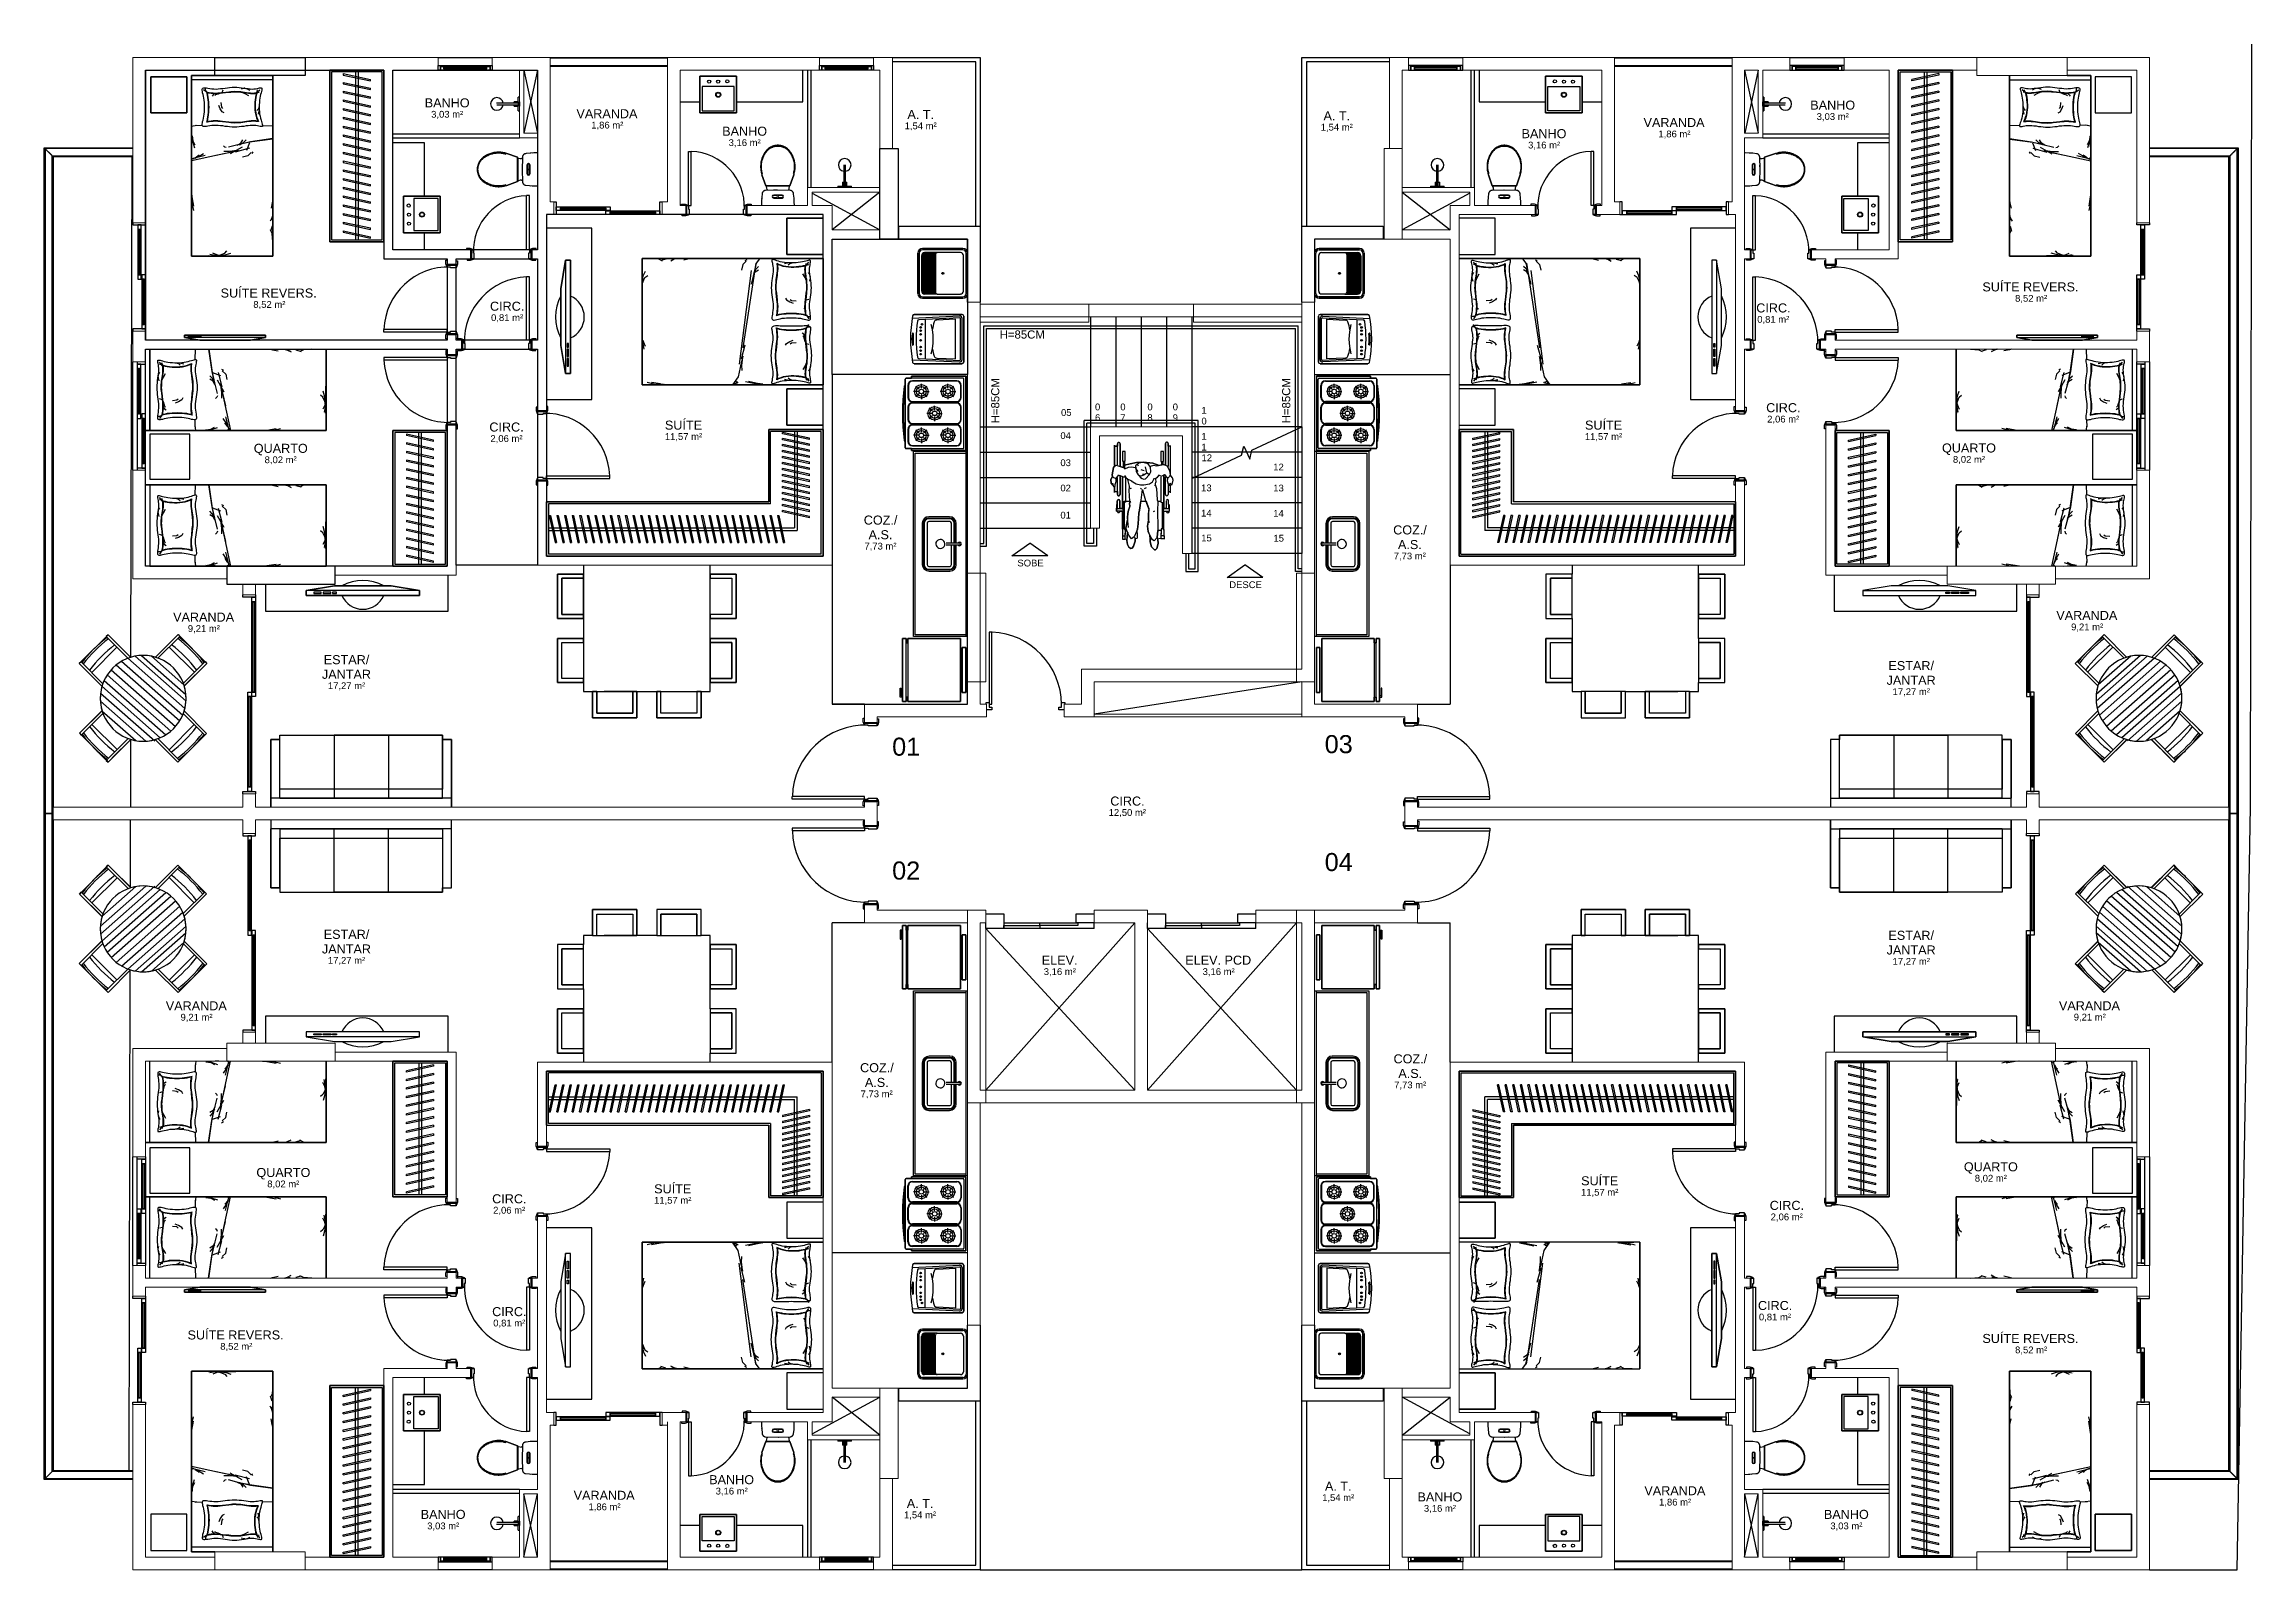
# Model space of a CAD drawing. Header units: centimetres. Extents: x -10.6 to 24.4, y 0 to 16.9.
# Drawn here: x 0 to 24.43, y 0 to 16.89 of the extents above; entities that cross this region are included whole.
import ezdxf

# ---------------------------------------------------------------- set-up
doc = ezdxf.new("R2010")
doc.units = ezdxf.units.CM
for name, color, linetype in [('LANG-CAMA', 9, 'Continuous'), ('LANG-PAREDE', 3, 'Continuous'), ('LANG-PILAR', 31, 'Continuous')]:
    doc.layers.add(name, color=color, linetype=linetype)
doc.styles.add('Arial', font='arial.ttf', dxfattribs={"height": 7.5})
doc.styles.add('Arial_1', font='arial.ttf', dxfattribs={"height": 10})
doc.styles.add('Arial_2', font='arial.ttf', dxfattribs={"height": 20})
doc.styles.add('Arial_3', font='arial.ttf', dxfattribs={"height": 9})

msp = doc.modelspace()

# ---------------------------------------------------------------- texts
at = {"attachment_point": 1}
for s, insert, char_height, width, style in [('BANHO', (4.212, 16.287), 0.1, 0.61329, 'Arial_1'), ('3,03 m²', (4.283, 16.148), 0.075, 0.44093, 'Arial'), ('VARANDA', (5.891, 16.167), 0.1, 0.83776, 'Arial_1'), ('A. T.', (9.554, 16.159), 0.1, 0.36477, 'Arial_1'), ('A. T.', (14.159, 16.144), 0.1, 0.36477, 'Arial_1'), ('BANHO', (19.546, 16.262), 0.1, 0.61329, 'Arial_1'), ('1,86 m²', (6.055, 16.028), 0.075, 0.44093, 'Arial'), ('BANHO', (7.504, 15.973), 0.1, 0.61329, 'Arial_1'), ('1,54 m²', (9.523, 16.02), 0.075, 0.44093, 'Arial'), ('1,54 m²', (14.128, 16.005), 0.075, 0.44093, 'Arial'), ('BANHO', (16.351, 15.946), 0.1, 0.61329, 'Arial_1'), ('VARANDA', (17.701, 16.069), 0.1, 0.83776, 'Arial_1'), ('1,86 m²', (17.865, 15.93), 0.075, 0.44093, 'Arial'), ('3,03 m²', (19.617, 16.123), 0.075, 0.44093, 'Arial'), ('3,16 m²', (7.575, 15.834), 0.075, 0.44093, 'Arial'), ('3,16 m²', (16.423, 15.807), 0.075, 0.44093, 'Arial'), ('SUÍTE REVERS.', (1.953, 14.182), 0.1, 1.31878, 'Arial_1'), ('SUÍTE REVERS.', (21.451, 14.25), 0.1, 1.31878, 'Arial_1'), ('8,52 m²', (2.315, 14.043), 0.075, 0.44093, 'Arial'), ('CIRC.', (4.934, 14.036), 0.1, 0.46899, 'Arial_1'), ('CIRC.', (18.948, 14.017), 0.1, 0.46899, 'Arial_1'), ('8,52 m²', (21.813, 14.111), 0.075, 0.44093, 'Arial'), ('0,81 m²', (4.946, 13.897), 0.075, 0.44093, 'Arial'), ('H=85CM', (10.575, 13.718), 0.09, 0.59726, 'Arial_3'), ('0,81 m²', (18.959, 13.878), 0.075, 0.44093, 'Arial'), ('SUÍTE', (6.87, 12.72), 0.1, 0.50907, 'Arial_1'), ('05', (11.254, 12.847), 0.075, 0.1443, 'Arial'), ('0', (11.63, 12.909), 0.075, 0.07215, 'Arial'), ('6', (11.63, 12.79), 0.075, 0.07215, 'Arial'), ('0', (11.91, 12.909), 0.075, 0.07215, 'Arial'), ('7', (11.91, 12.79), 0.075, 0.07215, 'Arial'), ('0', (12.21, 12.909), 0.075, 0.07215, 'Arial'), ('8', (12.21, 12.79), 0.075, 0.07215, 'Arial'), ('0', (12.49, 12.909), 0.075, 0.07215, 'Arial'), ('9', (12.49, 12.79), 0.075, 0.07215, 'Arial'), ('0', (12.808, 12.752), 0.075, 0.07215, 'Arial'), ('1', (12.808, 12.871), 0.075, 0.07215, 'Arial'), ('SUÍTE', (17.053, 12.72), 0.1, 0.50907, 'Arial_1'), ('CIRC.', (19.058, 12.913), 0.1, 0.46899, 'Arial_1'), ('2,06 m²', (19.069, 12.774), 0.075, 0.44093, 'Arial'), ('QUARTO', (2.32, 12.463), 0.1, 0.73354, 'Arial_1'), ('CIRC.', (4.927, 12.699), 0.1, 0.46899, 'Arial_1'), ('2,06 m²', (4.939, 12.559), 0.075, 0.44093, 'Arial'), ('11,57 m²', (6.869, 12.581), 0.075, 0.51308, 'Arial'), ('04', (11.247, 12.591), 0.075, 0.1443, 'Arial'), ('1', (12.808, 12.583), 0.075, 0.07215, 'Arial'), ('1', (12.808, 12.464), 0.075, 0.07215, 'Arial'), ('11,57 m²', (17.051, 12.581), 0.075, 0.51308, 'Arial'), ('QUARTO', (21.004, 12.467), 0.1, 0.73354, 'Arial_1'), ('8,02 m²', (2.44, 12.324), 0.075, 0.44093, 'Arial'), ('03', (11.247, 12.291), 0.075, 0.1443, 'Arial'), ('12', (12.809, 12.346), 0.075, 0.1443, 'Arial'), ('12', (13.603, 12.244), 0.075, 0.1443, 'Arial'), ('8,02 m²', (21.125, 12.328), 0.075, 0.44093, 'Arial'), ('02', (11.247, 12.011), 0.075, 0.1443, 'Arial'), ('13', (12.804, 12.013), 0.075, 0.1443, 'Arial'), ('13', (13.603, 12.011), 0.075, 0.1443, 'Arial'), ('14', (12.804, 11.733), 0.075, 0.1443, 'Arial'), ('14', (13.603, 11.731), 0.075, 0.1443, 'Arial'), ('COZ./', (9.071, 11.669), 0.1, 0.45696, 'Arial_1'), ('A.S.', (9.124, 11.507), 0.1, 0.32869, 'Arial_1'), ('01', (11.247, 11.711), 0.075, 0.1443, 'Arial'), ('COZ./', (14.93, 11.56), 0.1, 0.45696, 'Arial_1'), ('7,73 m²', (9.078, 11.368), 0.075, 0.44093, 'Arial'), ('15', (12.806, 11.458), 0.075, 0.1443, 'Arial'), ('15', (13.605, 11.456), 0.075, 0.1443, 'Arial'), ('7,73 m²', (14.936, 11.259), 0.075, 0.44093, 'Arial'), ('A.S.', (14.983, 11.398), 0.1, 0.32869, 'Arial_1'), ('SOBE', (10.771, 11.181), 0.075, 0.35274, 'Arial'), ('DESCE', (13.116, 10.941), 0.075, 0.43692, 'Arial'), ('VARANDA', (1.427, 10.595), 0.1, 0.83776, 'Arial_1'), ('VARANDA', (22.269, 10.614), 0.1, 0.83776, 'Arial_1'), ('9,21 m²', (1.59, 10.456), 0.075, 0.44093, 'Arial'), ('9,21 m²', (22.433, 10.474), 0.075, 0.44093, 'Arial'), ('ESTAR/', (3.094, 10.124), 0.1, 0.62532, 'Arial_1'), ('ESTAR/', (20.411, 10.058), 0.1, 0.62532, 'Arial_1'), ('JANTAR', (3.074, 9.962), 0.1, 0.67342, 'Arial_1'), ('17,27 m²', (3.14, 9.823), 0.075, 0.51308, 'Arial'), ('JANTAR', (20.391, 9.896), 0.1, 0.67342, 'Arial_1'), ('17,27 m²', (20.457, 9.757), 0.075, 0.51308, 'Arial'), ('01', (9.385, 9.211), 0.2, 0.37679, 'Arial_2'), ('03', (14.172, 9.239), 0.2, 0.37679, 'Arial_2'), ('CIRC.', (11.799, 8.559), 0.1, 0.46899, 'Arial_1'), ('12,50 m²', (11.781, 8.42), 0.075, 0.51308, 'Arial'), ('02', (9.385, 7.84), 0.2, 0.37679, 'Arial_2'), ('04', (14.172, 7.934), 0.2, 0.37679, 'Arial_2'), ('ESTAR/', (3.094, 7.084), 0.1, 0.62532, 'Arial_1'), ('JANTAR', (3.074, 6.922), 0.1, 0.67342, 'Arial_1'), ('JANTAR', (20.391, 6.911), 0.1, 0.67342, 'Arial_1'), ('ESTAR/', (20.411, 7.073), 0.1, 0.62532, 'Arial_1'), ('17,27 m²', (3.14, 6.783), 0.075, 0.51308, 'Arial'), ('ELEV.', (11.041, 6.798), 0.1, 0.49304, 'Arial_1'), ('3,16 m²', (11.063, 6.659), 0.075, 0.44093, 'Arial'), ('ELEV. PCD', (12.629, 6.798), 0.1, 0.90591, 'Arial_1'), ('3,16 m²', (12.821, 6.659), 0.075, 0.44093, 'Arial'), ('17,27 m²', (20.457, 6.772), 0.075, 0.51308, 'Arial'), ('VARANDA', (1.346, 6.293), 0.1, 0.83776, 'Arial_1'), ('9,21 m²', (1.509, 6.154), 0.075, 0.44093, 'Arial'), ('VARANDA', (22.298, 6.294), 0.1, 0.83776, 'Arial_1'), ('9,21 m²', (22.462, 6.155), 0.075, 0.44093, 'Arial'), ('COZ./', (14.934, 5.706), 0.1, 0.45696, 'Arial_1'), ('COZ./', (9.03, 5.608), 0.1, 0.45696, 'Arial_1'), ('A.S.', (9.083, 5.445), 0.1, 0.32869, 'Arial_1'), ('7,73 m²', (14.941, 5.405), 0.075, 0.44093, 'Arial'), ('A.S.', (14.987, 5.544), 0.1, 0.32869, 'Arial_1'), ('7,73 m²', (9.036, 5.306), 0.075, 0.44093, 'Arial'), ('QUARTO', (2.349, 4.448), 0.1, 0.73354, 'Arial_1'), ('QUARTO', (21.246, 4.511), 0.1, 0.73354, 'Arial_1'), ('8,02 m²', (2.469, 4.309), 0.075, 0.44093, 'Arial'), ('CIRC.', (4.958, 4.157), 0.1, 0.46899, 'Arial_1'), ('SUÍTE', (6.751, 4.267), 0.1, 0.50907, 'Arial_1'), ('SUÍTE', (17.01, 4.356), 0.1, 0.50907, 'Arial_1'), ('11,57 m²', (17.009, 4.217), 0.075, 0.51308, 'Arial'), ('8,02 m²', (21.367, 4.372), 0.075, 0.44093, 'Arial'), ('2,06 m²', (4.969, 4.018), 0.075, 0.44093, 'Arial'), ('11,57 m²', (6.75, 4.128), 0.075, 0.51308, 'Arial'), ('CIRC.', (19.097, 4.084), 0.1, 0.46899, 'Arial_1'), ('2,06 m²', (19.108, 3.944), 0.075, 0.44093, 'Arial'), ('CIRC.', (18.967, 2.976), 0.1, 0.46899, 'Arial_1'), ('CIRC.', (4.958, 2.908), 0.1, 0.46899, 'Arial_1'), ('0,81 m²', (4.97, 2.769), 0.075, 0.44093, 'Arial'), ('0,81 m²', (18.978, 2.836), 0.075, 0.44093, 'Arial'), ('SUÍTE REVERS.', (1.587, 2.65), 0.1, 1.31878, 'Arial_1'), ('8,52 m²', (1.949, 2.511), 0.075, 0.44093, 'Arial'), ('SUÍTE REVERS.', (21.451, 2.611), 0.1, 1.31878, 'Arial_1'), ('8,52 m²', (21.813, 2.472), 0.075, 0.44093, 'Arial'), ('BANHO', (7.36, 1.048), 0.1, 0.61329, 'Arial_1'), ('VARANDA', (5.86, 0.875), 0.1, 0.83776, 'Arial_1'), ('1,86 m²', (6.024, 0.735), 0.075, 0.44093, 'Arial'), ('3,16 m²', (7.432, 0.909), 0.075, 0.44093, 'Arial'), ('A. T.', (9.547, 0.785), 0.1, 0.36477, 'Arial_1'), ('1,54 m²', (14.144, 0.837), 0.075, 0.44093, 'Arial'), ('A. T.', (14.175, 0.976), 0.1, 0.36477, 'Arial_1'), ('BANHO', (15.199, 0.857), 0.1, 0.61329, 'Arial_1'), ('VARANDA', (17.71, 0.926), 0.1, 0.83776, 'Arial_1'), ('1,86 m²', (17.873, 0.787), 0.075, 0.44093, 'Arial'), ('BANHO', (4.167, 0.664), 0.1, 0.61329, 'Arial_1'), ('3,03 m²', (4.239, 0.524), 0.075, 0.44093, 'Arial'), ('1,54 m²', (9.516, 0.646), 0.075, 0.44093, 'Arial'), ('3,16 m²', (15.27, 0.718), 0.075, 0.44093, 'Arial'), ('BANHO', (19.697, 0.664), 0.1, 0.61329, 'Arial_1'), ('3,03 m²', (19.768, 0.524), 0.075, 0.44093, 'Arial')]:
    msp.add_mtext(s, dxfattribs=dict(at, insert=insert, char_height=char_height, width=width, style=style))
at = {"char_height": 0.09, "width": 0.59726, "attachment_point": 1, "rotation": 90, "style": 'Arial_3'}
for insert in [(10.481, 12.69), (13.701, 12.69)]:
    msp.add_mtext('H=85CM', dxfattribs=dict(at, insert=insert))

# ---------------------------------------------------------------- linework, layer by layer
for p, q in [((24.42, 8.444), (24.433, 16.887)), ((4.36, 16.74), (4.96, 16.74)), ((4.36, 16.65), (4.385, 16.65)), ((4.36, 16.6), (4.36, 16.65)), ((4.385, 16.65), (4.385, 16.6)), ((4.385, 16.65), (4.935, 16.65)), ((4.385, 16.64), (4.425, 16.64)), ((4.385, 16.6), (4.385, 16.64)), ((4.425, 16.64), (4.425, 16.6)), ((4.425, 16.64), (4.895, 16.64)), ((4.425, 16.613), (4.425, 16.627)), ((4.425, 16.627), (4.895, 16.627)), ((4.895, 16.64), (4.935, 16.64)), ((4.895, 16.6), (4.895, 16.64)), ((4.895, 16.627), (4.895, 16.613)), ((4.935, 16.65), (4.96, 16.65)), ((4.935, 16.6), (4.935, 16.65)), ((4.935, 16.64), (4.935, 16.6)), ((4.96, 16.65), (4.96, 16.6)), ((5.6, 16.74), (6.9, 16.74)), ((6.9, 16.73), (5.6, 16.73)), ((5.6, 16.65), (6.9, 16.65)), ((6.9, 16.64), (5.6, 16.64)), ((8.58, 16.74), (9.18, 16.74)), ((8.58, 16.65), (8.605, 16.65)), ((8.58, 16.6), (8.58, 16.65)), ((8.605, 16.65), (8.605, 16.6)), ((8.605, 16.65), (9.155, 16.65)), ((8.605, 16.64), (8.645, 16.64)), ((8.605, 16.6), (8.605, 16.64)), ((8.645, 16.64), (8.645, 16.6)), ((8.645, 16.64), (9.115, 16.64)), ((8.645, 16.613), (8.645, 16.627)), ((8.645, 16.627), (9.115, 16.627)), ((9.115, 16.64), (9.155, 16.64)), ((9.115, 16.6), (9.115, 16.64)), ((9.115, 16.627), (9.115, 16.613)), ((9.155, 16.65), (9.18, 16.65)), ((9.155, 16.6), (9.155, 16.65)), ((9.155, 16.64), (9.155, 16.6)), ((9.18, 16.65), (9.18, 16.6)), ((9.39, 16.74), (10.36, 16.74)), ((10.31, 16.69), (9.39, 16.69)), ((10.31, 14.87), (10.31, 16.69)), ((10.36, 16.74), (10.36, 14.03)), ((13.92, 16.74), (14.89, 16.74)), ((13.92, 14.03), (13.92, 16.74)), ((14.89, 16.69), (13.97, 16.69)), ((13.97, 16.69), (13.97, 14.87)), ((15.1, 16.74), (15.7, 16.74)), ((15.1, 16.65), (15.1, 16.6)), ((15.125, 16.65), (15.1, 16.65)), ((15.125, 16.6), (15.125, 16.65)), ((15.675, 16.65), (15.125, 16.65)), ((15.125, 16.64), (15.125, 16.6)), ((15.165, 16.64), (15.125, 16.64)), ((15.165, 16.6), (15.165, 16.64)), ((15.635, 16.64), (15.165, 16.64)), ((15.635, 16.627), (15.165, 16.627)), ((15.165, 16.627), (15.165, 16.613)), ((15.675, 16.64), (15.635, 16.64)), ((15.635, 16.64), (15.635, 16.6)), ((15.635, 16.613), (15.635, 16.627)), ((15.7, 16.65), (15.675, 16.65)), ((15.675, 16.65), (15.675, 16.6)), ((15.675, 16.6), (15.675, 16.64)), ((15.7, 16.6), (15.7, 16.65)), ((17.38, 16.74), (18.68, 16.74)), ((18.68, 16.73), (17.38, 16.73)), ((17.38, 16.65), (18.68, 16.65)), ((18.68, 16.64), (17.38, 16.64)), ((19.32, 16.74), (19.92, 16.74)), ((19.32, 16.65), (19.32, 16.6)), ((19.345, 16.65), (19.32, 16.65)), ((19.345, 16.6), (19.345, 16.65)), ((19.895, 16.65), (19.345, 16.65)), ((19.345, 16.64), (19.345, 16.6)), ((19.385, 16.64), (19.345, 16.64)), ((19.385, 16.6), (19.385, 16.64)), ((19.855, 16.64), (19.385, 16.64)), ((19.855, 16.627), (19.385, 16.627)), ((19.385, 16.627), (19.385, 16.613)), ((19.895, 16.64), (19.855, 16.64)), ((19.855, 16.64), (19.855, 16.6)), ((19.855, 16.613), (19.855, 16.627)), ((19.92, 16.65), (19.895, 16.65)), ((19.895, 16.65), (19.895, 16.6)), ((19.895, 16.6), (19.895, 16.64)), ((19.92, 16.6), (19.92, 16.65)), ((1.18, 16.525), (1.58, 16.525)), ((1.18, 16.125), (1.18, 16.525)), ((1.18, 16.125), (1.18, 16.525)), ((1.18, 16.525), (1.58, 16.525)), ((1.58, 16.525), (1.18, 16.525)), ((1.18, 16.525), (1.18, 16.125)), ((1.58, 16.525), (1.58, 16.125)), ((1.58, 16.525), (1.58, 16.125)), ((1.58, 16.125), (1.58, 16.525)), ((1.63, 16.54), (1.89, 16.54)), ((1.63, 14.54), (1.63, 16.54)), ((1.89, 16.54), (1.63, 16.54)), ((1.63, 16.54), (1.63, 14.54)), ((1.63, 16.54), (1.63, 14.54)), ((1.89, 16.54), (1.63, 16.54)), ((2.53, 16.49), (1.63, 16.49)), ((1.748, 16.387), (1.751, 16.395)), ((1.748, 16.377), (1.748, 16.387)), ((1.751, 16.364), (1.748, 16.377)), ((1.751, 16.395), (1.757, 16.401)), ((1.757, 16.401), (1.766, 16.403)), ((1.801, 16.356), (1.763, 16.382)), ((1.766, 16.403), (1.779, 16.403)), ((1.779, 16.403), (1.795, 16.402)), ((1.786, 16.377), (1.786, 16.395)), ((1.8, 16.355), (1.786, 16.377)), ((1.795, 16.402), (1.813, 16.399)), ((1.813, 16.399), (1.833, 16.396)), ((1.833, 16.396), (1.855, 16.393)), ((1.855, 16.393), (1.878, 16.391)), ((1.878, 16.391), (1.902, 16.39)), ((1.902, 16.39), (1.927, 16.391)), ((1.927, 16.391), (1.951, 16.394)), ((1.951, 16.394), (1.976, 16.397)), ((1.97, 16.352), (1.98, 16.382)), ((1.976, 16.397), (2.002, 16.401)), ((2.002, 16.401), (2.028, 16.404)), ((2.028, 16.404), (2.053, 16.407)), ((2.053, 16.407), (2.079, 16.41)), ((2.079, 16.41), (2.106, 16.411)), ((2.106, 16.411), (2.132, 16.41)), ((2.132, 16.41), (2.158, 16.407)), ((2.158, 16.407), (2.184, 16.404)), ((2.212, 16.398), (2.18, 16.39)), ((2.184, 16.404), (2.209, 16.401)), ((2.209, 16.401), (2.234, 16.397)), ((2.22, 16.398), (2.212, 16.398)), ((2.222, 16.4), (2.258, 16.389)), ((2.234, 16.397), (2.257, 16.394)), ((2.257, 16.394), (2.28, 16.391)), ((2.258, 16.389), (2.276, 16.379)), ((2.28, 16.391), (2.302, 16.39)), ((2.302, 16.39), (2.322, 16.391)), ((2.322, 16.391), (2.34, 16.393)), ((2.34, 16.393), (2.357, 16.396)), ((2.348, 16.349), (2.388, 16.382)), ((2.354, 16.352), (2.363, 16.382)), ((2.357, 16.396), (2.372, 16.399)), ((2.372, 16.399), (2.384, 16.402)), ((2.384, 16.402), (2.395, 16.403)), ((2.395, 16.403), (2.402, 16.403)), ((2.402, 16.403), (2.408, 16.401)), ((2.408, 16.377), (2.405, 16.364)), ((2.408, 16.401), (2.41, 16.395)), ((2.41, 16.387), (2.408, 16.377)), ((2.41, 16.395), (2.41, 16.387)), ((2.53, 16.54), (2.53, 14.54)), ((2.53, 14.54), (2.53, 16.54)), ((2.53, 14.54), (2.53, 16.54)), ((3.16, 16.6), (3.76, 16.6)), ((3.16, 14.7), (3.16, 16.6)), ((3.16, 16.6), (3.16, 14.7)), ((3.76, 16.6), (3.16, 16.6)), ((3.76, 16.6), (3.16, 16.6)), ((3.16, 16.6), (3.16, 14.7)), ((3.18, 16.58), (3.18, 14.72)), ((3.74, 16.58), (3.18, 16.58)), ((3.31, 16.56), (3.31, 16.545)), ((3.31, 16.56), (3.61, 16.495)), ((3.31, 16.545), (3.61, 16.48)), ((3.31, 16.464), (3.31, 16.448)), ((3.31, 16.464), (3.61, 16.398)), ((3.31, 16.448), (3.61, 16.383)), ((3.445, 16.58), (3.445, 14.72)), ((3.475, 16.58), (3.475, 14.72)), ((3.61, 16.48), (3.61, 16.495)), ((3.61, 16.383), (3.61, 16.398)), ((3.74, 14.72), (3.74, 16.58)), ((3.76, 16.6), (3.76, 14.7)), ((3.76, 14.7), (3.76, 16.6)), ((3.76, 14.7), (3.76, 16.6)), ((4.385, 16.6), (4.36, 16.6)), ((4.425, 16.6), (4.385, 16.6)), ((4.895, 16.613), (4.425, 16.613)), ((4.895, 16.6), (4.425, 16.6)), ((4.935, 16.6), (4.895, 16.6)), ((4.96, 16.6), (4.935, 16.6)), ((5.31, 16.6), (5.459, 15.9)), ((5.46, 16.6), (5.31, 15.9)), ((7.257, 16.532), (7.662, 16.532)), ((7.257, 16.127), (7.257, 16.532)), ((7.662, 16.532), (7.257, 16.532)), ((7.257, 16.532), (7.257, 16.127)), ((7.637, 16.417), (7.282, 16.417)), ((7.282, 16.417), (7.282, 16.147)), ((7.637, 16.147), (7.637, 16.417)), ((7.662, 16.532), (7.662, 16.127)), ((7.662, 16.127), (7.662, 16.532)), ((8.397, 16.25), (8.397, 16.6)), ((8.45, 16.6), (8.45, 15.3)), ((8.49, 15.3), (8.49, 16.6)), ((8.605, 16.6), (8.58, 16.6)), ((8.645, 16.6), (8.605, 16.6)), ((9.115, 16.613), (8.645, 16.613)), ((9.115, 16.6), (8.645, 16.6)), ((9.155, 16.6), (9.115, 16.6)), ((9.18, 16.6), (9.155, 16.6)), ((15.1, 16.6), (15.125, 16.6)), ((15.125, 16.6), (15.165, 16.6)), ((15.165, 16.613), (15.635, 16.613)), ((15.165, 16.6), (15.635, 16.6)), ((15.635, 16.6), (15.675, 16.6)), ((15.675, 16.6), (15.7, 16.6)), ((15.79, 16.6), (15.79, 15.3)), ((15.83, 15.3), (15.83, 16.6)), ((15.883, 16.6), (15.883, 16.25)), ((17.022, 16.532), (16.617, 16.532)), ((16.617, 16.532), (16.617, 16.127)), ((16.617, 16.532), (17.022, 16.532)), ((16.617, 16.127), (16.617, 16.532)), ((16.642, 16.417), (16.997, 16.417)), ((16.642, 16.147), (16.642, 16.417)), ((16.997, 16.417), (16.997, 16.147)), ((17.022, 16.127), (17.022, 16.532)), ((17.022, 16.532), (17.022, 16.127)), ((18.82, 16.6), (18.97, 15.9)), ((18.97, 16.6), (18.821, 15.9)), ((19.32, 16.6), (19.345, 16.6)), ((19.345, 16.6), (19.385, 16.6)), ((19.385, 16.613), (19.855, 16.613)), ((19.385, 16.6), (19.855, 16.6)), ((19.855, 16.6), (19.895, 16.6)), ((19.895, 16.6), (19.92, 16.6)), ((21.12, 16.6), (20.52, 16.6)), ((20.52, 16.6), (20.52, 14.7)), ((20.52, 16.6), (21.12, 16.6)), ((20.52, 14.7), (20.52, 16.6)), ((21.12, 16.6), (20.52, 16.6)), ((20.52, 16.6), (20.52, 14.7)), ((20.54, 16.58), (21.1, 16.58)), ((20.54, 14.72), (20.54, 16.58)), ((20.97, 16.56), (20.67, 16.495)), ((20.97, 16.545), (20.67, 16.48)), ((20.67, 16.48), (20.67, 16.495)), ((20.97, 16.464), (20.67, 16.398)), ((20.97, 16.448), (20.67, 16.383)), ((20.67, 16.383), (20.67, 16.398)), ((20.805, 16.58), (20.805, 14.72)), ((20.835, 16.58), (20.835, 14.72)), ((20.97, 16.56), (20.97, 16.545)), ((20.97, 16.464), (20.97, 16.448)), ((21.1, 16.58), (21.1, 14.72)), ((21.12, 14.7), (21.12, 16.6)), ((21.12, 16.6), (21.12, 14.7)), ((21.12, 14.7), (21.12, 16.6)), ((21.75, 16.54), (21.75, 14.54)), ((21.75, 14.54), (21.75, 16.54)), ((21.75, 16.54), (21.75, 14.54)), ((21.75, 16.49), (22.65, 16.49)), ((21.872, 16.401), (21.87, 16.395)), ((21.87, 16.395), (21.87, 16.387)), ((21.87, 16.387), (21.872, 16.377)), ((21.878, 16.403), (21.872, 16.401)), ((21.872, 16.377), (21.875, 16.364)), ((21.885, 16.403), (21.878, 16.403)), ((21.896, 16.402), (21.885, 16.403)), ((21.932, 16.349), (21.892, 16.382)), ((21.908, 16.399), (21.896, 16.402)), ((21.923, 16.396), (21.908, 16.399)), ((21.926, 16.352), (21.917, 16.382)), ((21.94, 16.393), (21.923, 16.396)), ((21.958, 16.391), (21.94, 16.393)), ((21.978, 16.39), (21.958, 16.391)), ((22, 16.391), (21.978, 16.39)), ((22.023, 16.394), (22, 16.391)), ((22.022, 16.389), (22.004, 16.379)), ((22.058, 16.4), (22.022, 16.389)), ((22.046, 16.397), (22.023, 16.394)), ((22.071, 16.401), (22.046, 16.397)), ((22.06, 16.398), (22.068, 16.398)), ((22.068, 16.398), (22.1, 16.39)), ((22.096, 16.404), (22.071, 16.401)), ((22.122, 16.407), (22.096, 16.404)), ((22.148, 16.41), (22.122, 16.407)), ((22.174, 16.411), (22.148, 16.41)), ((22.201, 16.41), (22.174, 16.411)), ((22.227, 16.407), (22.201, 16.41)), ((22.252, 16.404), (22.227, 16.407)), ((22.278, 16.401), (22.252, 16.404)), ((22.304, 16.397), (22.278, 16.401)), ((22.31, 16.352), (22.3, 16.382)), ((22.329, 16.394), (22.304, 16.397)), ((22.353, 16.391), (22.329, 16.394)), ((22.378, 16.39), (22.353, 16.391)), ((22.402, 16.391), (22.378, 16.39)), ((22.65, 16.54), (22.39, 16.54)), ((22.39, 16.54), (22.65, 16.54)), ((22.65, 16.54), (22.39, 16.54)), ((22.425, 16.393), (22.402, 16.391)), ((22.447, 16.396), (22.425, 16.393)), ((22.467, 16.399), (22.447, 16.396)), ((22.485, 16.402), (22.467, 16.399)), ((22.479, 16.356), (22.517, 16.382)), ((22.48, 16.355), (22.494, 16.377)), ((22.501, 16.403), (22.485, 16.402)), ((22.494, 16.377), (22.494, 16.395)), ((22.514, 16.403), (22.501, 16.403)), ((22.523, 16.401), (22.514, 16.403)), ((22.529, 16.395), (22.523, 16.401)), ((22.532, 16.387), (22.529, 16.395)), ((22.529, 16.364), (22.532, 16.377)), ((22.532, 16.377), (22.532, 16.387)), ((22.65, 14.54), (22.65, 16.54)), ((22.65, 16.54), (22.65, 14.54)), ((22.65, 14.54), (22.65, 16.54)), ((23.1, 16.525), (22.7, 16.525)), ((22.7, 16.525), (22.7, 16.125)), ((22.7, 16.525), (22.7, 16.125)), ((23.1, 16.525), (22.7, 16.525)), ((23.1, 16.525), (22.7, 16.525)), ((22.7, 16.525), (22.7, 16.125)), ((23.1, 16.125), (23.1, 16.525)), ((23.1, 16.125), (23.1, 16.525)), ((23.1, 16.125), (23.1, 16.525)), ((1.754, 16.349), (1.751, 16.364)), ((1.758, 16.331), (1.754, 16.349)), ((1.763, 16.311), (1.758, 16.331)), ((1.767, 16.29), (1.763, 16.311)), ((1.77, 16.266), (1.767, 16.29)), ((1.773, 16.241), (1.77, 16.266)), ((1.77, 16.112), (1.773, 16.137)), ((1.774, 16.215), (1.773, 16.241)), ((1.773, 16.137), (1.774, 16.163)), ((1.774, 16.189), (1.774, 16.215)), ((1.774, 16.163), (1.774, 16.189)), ((1.803, 16.342), (1.799, 16.355)), ((1.8, 16.355), (1.806, 16.354)), ((1.808, 16.321), (1.803, 16.342)), ((1.806, 16.354), (1.825, 16.351)), ((1.806, 16.349), (1.825, 16.346)), ((1.807, 16.343), (1.806, 16.349)), ((1.812, 16.322), (1.807, 16.343)), ((1.812, 16.297), (1.808, 16.321)), ((1.817, 16.298), (1.812, 16.322)), ((1.816, 16.272), (1.812, 16.297)), ((1.818, 16.245), (1.816, 16.272)), ((1.816, 16.106), (1.818, 16.133)), ((1.82, 16.272), (1.817, 16.298)), ((1.82, 16.217), (1.818, 16.245)), ((1.818, 16.133), (1.82, 16.161)), ((1.823, 16.245), (1.82, 16.272)), ((1.82, 16.189), (1.82, 16.217)), ((1.82, 16.161), (1.82, 16.189)), ((1.82, 16.106), (1.823, 16.133)), ((1.824, 16.217), (1.823, 16.245)), ((1.823, 16.133), (1.824, 16.161)), ((1.825, 16.189), (1.824, 16.217)), ((1.824, 16.161), (1.825, 16.189)), ((1.825, 16.351), (1.848, 16.348)), ((1.825, 16.346), (1.847, 16.343)), ((1.847, 16.343), (1.872, 16.341)), ((1.848, 16.348), (1.872, 16.346)), ((1.869, 16.327), (1.858, 16.31)), ((1.885, 16.34), (1.869, 16.327)), ((1.872, 16.346), (1.898, 16.345)), ((1.872, 16.341), (1.898, 16.34)), ((1.898, 16.327), (1.888, 16.317)), ((1.898, 16.345), (1.924, 16.346)), ((1.898, 16.34), (1.924, 16.341)), ((1.925, 16.334), (1.898, 16.327)), ((1.924, 16.346), (1.949, 16.348)), ((1.924, 16.341), (1.949, 16.344)), ((1.952, 16.344), (1.925, 16.334)), ((1.948, 16.172), (1.934, 16.209)), ((1.97, 16.137), (1.948, 16.172)), ((1.949, 16.348), (1.973, 16.352)), ((1.949, 16.344), (1.973, 16.347)), ((1.965, 16.19), (1.96, 16.241)), ((1.977, 16.175), (1.965, 16.19)), ((1.991, 16.126), (1.97, 16.137)), ((1.973, 16.352), (2.044, 16.359)), ((1.973, 16.347), (2.044, 16.354)), ((2.044, 16.359), (2.065, 16.362)), ((2.044, 16.354), (2.065, 16.357)), ((2.065, 16.362), (2.085, 16.364)), ((2.065, 16.357), (2.085, 16.359)), ((2.085, 16.364), (2.105, 16.365)), ((2.085, 16.359), (2.105, 16.36)), ((2.105, 16.365), (2.124, 16.364)), ((2.105, 16.36), (2.124, 16.359)), ((2.124, 16.364), (2.175, 16.362)), ((2.124, 16.359), (2.175, 16.357)), ((2.175, 16.362), (2.196, 16.359)), ((2.175, 16.357), (2.195, 16.354)), ((2.183, 16.356), (2.22, 16.341)), ((2.195, 16.354), (2.217, 16.351)), ((2.196, 16.359), (2.217, 16.355)), ((2.217, 16.355), (2.239, 16.352)), ((2.217, 16.351), (2.238, 16.347)), ((2.22, 16.341), (2.26, 16.318)), ((2.238, 16.347), (2.261, 16.344)), ((2.239, 16.352), (2.261, 16.348)), ((2.261, 16.348), (2.284, 16.346)), ((2.261, 16.344), (2.284, 16.341)), ((2.284, 16.346), (2.307, 16.345)), ((2.284, 16.341), (2.307, 16.34)), ((2.307, 16.345), (2.329, 16.346)), ((2.307, 16.34), (2.33, 16.341)), ((2.329, 16.346), (2.346, 16.348)), ((2.33, 16.341), (2.347, 16.343)), ((2.332, 16.245), (2.331, 16.216)), ((2.331, 16.216), (2.331, 16.187)), ((2.331, 16.187), (2.333, 16.158)), ((2.334, 16.272), (2.332, 16.245)), ((2.333, 16.158), (2.336, 16.129)), ((2.338, 16.298), (2.334, 16.272)), ((2.336, 16.244), (2.335, 16.216)), ((2.335, 16.216), (2.335, 16.187)), ((2.335, 16.187), (2.337, 16.158)), ((2.339, 16.271), (2.336, 16.244)), ((2.336, 16.129), (2.342, 16.1)), ((2.337, 16.158), (2.341, 16.13)), ((2.342, 16.322), (2.338, 16.298)), ((2.342, 16.297), (2.339, 16.271)), ((2.341, 16.13), (2.346, 16.101)), ((2.347, 16.343), (2.342, 16.322)), ((2.347, 16.321), (2.342, 16.297)), ((2.346, 16.348), (2.378, 16.356)), ((2.352, 16.342), (2.347, 16.321)), ((2.349, 16.348), (2.354, 16.349)), ((2.354, 16.349), (2.352, 16.342)), ((2.371, 16.172), (2.355, 16.153)), ((2.38, 16.163), (2.37, 16.113)), ((2.38, 16.205), (2.371, 16.172)), ((2.381, 16.215), (2.38, 16.189)), ((2.38, 16.206), (2.38, 16.163)), ((2.38, 16.189), (2.381, 16.163)), ((2.382, 16.241), (2.381, 16.215)), ((2.381, 16.163), (2.383, 16.137)), ((2.384, 16.266), (2.382, 16.241)), ((2.383, 16.137), (2.385, 16.112)), ((2.388, 16.29), (2.384, 16.266)), ((2.392, 16.311), (2.388, 16.29)), ((2.396, 16.331), (2.392, 16.311)), ((2.401, 16.349), (2.396, 16.331)), ((2.405, 16.364), (2.401, 16.349)), ((3.31, 16.367), (3.31, 16.352)), ((3.31, 16.367), (3.61, 16.302)), ((3.31, 16.352), (3.61, 16.287)), ((3.31, 16.27), (3.31, 16.255)), ((3.31, 16.27), (3.61, 16.205)), ((3.31, 16.255), (3.61, 16.19)), ((3.31, 16.174), (3.31, 16.158)), ((3.31, 16.174), (3.61, 16.108)), ((3.31, 16.158), (3.61, 16.093)), ((3.61, 16.287), (3.61, 16.302)), ((3.61, 16.19), (3.61, 16.205)), ((5.249, 16.234), (5.05, 16.234)), ((5.05, 16.216), (5.249, 16.216)), ((5.246, 16.25), (5.201, 16.25)), ((5.201, 16.234), (5.201, 16.25)), ((5.201, 16.2), (5.201, 16.216)), ((5.201, 16.2), (5.246, 16.2)), ((5.26, 16.301), (5.246, 16.301)), ((5.246, 16.234), (5.246, 16.301)), ((5.246, 16.149), (5.246, 16.216)), ((5.246, 16.149), (5.26, 16.149)), ((5.257, 16.24), (5.249, 16.24)), ((5.249, 16.21), (5.249, 16.24)), ((5.249, 16.21), (5.257, 16.21)), ((5.26, 16.25), (5.257, 16.25)), ((5.257, 16.2), (5.257, 16.25)), ((5.257, 16.2), (5.26, 16.2)), ((5.26, 16.25), (5.26, 16.2)), ((7.04, 16.25), (7.257, 16.25)), ((7.662, 16.127), (7.257, 16.127)), ((7.257, 16.127), (7.662, 16.127)), ((7.282, 16.147), (7.637, 16.147)), ((7.662, 16.25), (8.397, 16.25)), ((15.883, 16.25), (16.617, 16.25)), ((16.617, 16.127), (17.022, 16.127)), ((17.022, 16.127), (16.617, 16.127)), ((16.997, 16.147), (16.642, 16.147)), ((17.022, 16.25), (17.24, 16.25)), ((19.034, 16.301), (19.02, 16.301)), ((19.023, 16.25), (19.02, 16.25)), ((19.02, 16.2), (19.02, 16.25)), ((19.02, 16.2), (19.023, 16.2)), ((19.02, 16.149), (19.034, 16.149)), ((19.023, 16.25), (19.023, 16.2)), ((19.031, 16.24), (19.023, 16.24)), ((19.023, 16.21), (19.031, 16.21)), ((19.031, 16.24), (19.031, 16.21)), ((19.23, 16.234), (19.031, 16.234)), ((19.031, 16.216), (19.23, 16.216)), ((19.034, 16.301), (19.034, 16.234)), ((19.079, 16.25), (19.034, 16.25)), ((19.034, 16.216), (19.034, 16.149)), ((19.034, 16.2), (19.079, 16.2)), ((19.079, 16.25), (19.079, 16.234)), ((19.079, 16.216), (19.079, 16.2)), ((20.97, 16.367), (20.67, 16.302)), ((20.97, 16.352), (20.67, 16.287)), ((20.67, 16.287), (20.67, 16.302)), ((20.97, 16.27), (20.67, 16.205)), ((20.97, 16.255), (20.67, 16.19)), ((20.67, 16.19), (20.67, 16.205)), ((20.97, 16.174), (20.67, 16.108)), ((20.97, 16.158), (20.67, 16.093)), ((20.97, 16.367), (20.97, 16.352)), ((20.97, 16.27), (20.97, 16.255)), ((20.97, 16.174), (20.97, 16.158)), ((21.875, 16.364), (21.879, 16.349)), ((21.879, 16.349), (21.884, 16.331)), ((21.884, 16.331), (21.888, 16.311)), ((21.888, 16.311), (21.892, 16.29)), ((21.892, 16.29), (21.896, 16.266)), ((21.897, 16.137), (21.895, 16.112)), ((21.896, 16.266), (21.898, 16.241)), ((21.899, 16.163), (21.897, 16.137)), ((21.898, 16.241), (21.899, 16.215)), ((21.899, 16.215), (21.9, 16.189)), ((21.9, 16.189), (21.899, 16.163)), ((21.9, 16.206), (21.9, 16.163)), ((21.9, 16.205), (21.909, 16.172)), ((21.9, 16.163), (21.91, 16.113)), ((21.934, 16.348), (21.902, 16.356)), ((21.909, 16.172), (21.925, 16.153)), ((21.926, 16.349), (21.928, 16.342)), ((21.931, 16.348), (21.926, 16.349)), ((21.928, 16.342), (21.933, 16.321)), ((21.933, 16.343), (21.938, 16.322)), ((21.95, 16.341), (21.933, 16.343)), ((21.933, 16.321), (21.938, 16.297)), ((21.951, 16.346), (21.934, 16.348)), ((21.939, 16.13), (21.934, 16.101)), ((21.938, 16.322), (21.942, 16.298)), ((21.938, 16.297), (21.941, 16.271)), ((21.944, 16.129), (21.938, 16.1)), ((21.943, 16.158), (21.939, 16.13)), ((21.941, 16.271), (21.944, 16.244)), ((21.942, 16.298), (21.946, 16.272)), ((21.945, 16.187), (21.943, 16.158)), ((21.944, 16.244), (21.945, 16.216)), ((21.947, 16.158), (21.944, 16.129)), ((21.945, 16.216), (21.945, 16.187)), ((21.946, 16.272), (21.948, 16.245)), ((21.949, 16.187), (21.947, 16.158)), ((21.948, 16.245), (21.949, 16.216)), ((21.949, 16.216), (21.949, 16.187)), ((21.973, 16.34), (21.95, 16.341)), ((21.973, 16.345), (21.951, 16.346)), ((21.996, 16.346), (21.973, 16.345)), ((21.996, 16.341), (21.973, 16.34)), ((22.019, 16.348), (21.996, 16.346)), ((22.019, 16.344), (21.996, 16.341)), ((22.041, 16.352), (22.019, 16.348)), ((22.042, 16.347), (22.019, 16.344)), ((22.06, 16.341), (22.02, 16.318)), ((22.063, 16.355), (22.041, 16.352)), ((22.063, 16.351), (22.042, 16.347)), ((22.097, 16.356), (22.06, 16.341)), ((22.084, 16.359), (22.063, 16.355)), ((22.085, 16.354), (22.063, 16.351)), ((22.105, 16.362), (22.084, 16.359)), ((22.105, 16.357), (22.085, 16.354)), ((22.156, 16.364), (22.105, 16.362)), ((22.156, 16.359), (22.105, 16.357)), ((22.175, 16.365), (22.156, 16.364)), ((22.175, 16.36), (22.156, 16.359)), ((22.195, 16.364), (22.175, 16.365)), ((22.195, 16.359), (22.175, 16.36)), ((22.215, 16.362), (22.195, 16.364)), ((22.215, 16.357), (22.195, 16.359)), ((22.236, 16.359), (22.215, 16.362)), ((22.236, 16.354), (22.215, 16.357)), ((22.307, 16.352), (22.236, 16.359)), ((22.307, 16.347), (22.236, 16.354)), ((22.289, 16.126), (22.31, 16.137)), ((22.303, 16.175), (22.315, 16.19)), ((22.331, 16.348), (22.307, 16.352)), ((22.331, 16.344), (22.307, 16.347)), ((22.31, 16.137), (22.332, 16.172)), ((22.315, 16.19), (22.32, 16.241)), ((22.328, 16.344), (22.355, 16.334)), ((22.356, 16.346), (22.331, 16.348)), ((22.356, 16.341), (22.331, 16.344)), ((22.332, 16.172), (22.346, 16.209)), ((22.355, 16.334), (22.382, 16.327)), ((22.382, 16.345), (22.356, 16.346)), ((22.382, 16.34), (22.356, 16.341)), ((22.408, 16.346), (22.382, 16.345)), ((22.408, 16.341), (22.382, 16.34)), ((22.382, 16.327), (22.392, 16.317)), ((22.395, 16.34), (22.411, 16.327)), ((22.432, 16.348), (22.408, 16.346)), ((22.433, 16.343), (22.408, 16.341)), ((22.411, 16.327), (22.422, 16.31)), ((22.455, 16.351), (22.432, 16.348)), ((22.455, 16.346), (22.433, 16.343)), ((22.474, 16.354), (22.455, 16.351)), ((22.474, 16.349), (22.455, 16.346)), ((22.455, 16.189), (22.456, 16.217)), ((22.456, 16.161), (22.455, 16.189)), ((22.456, 16.217), (22.457, 16.245)), ((22.457, 16.133), (22.456, 16.161)), ((22.457, 16.245), (22.46, 16.272)), ((22.46, 16.106), (22.457, 16.133)), ((22.46, 16.272), (22.463, 16.298)), ((22.46, 16.217), (22.462, 16.245)), ((22.46, 16.189), (22.46, 16.217)), ((22.46, 16.161), (22.46, 16.189)), ((22.462, 16.133), (22.46, 16.161)), ((22.462, 16.245), (22.464, 16.272)), ((22.464, 16.106), (22.462, 16.133)), ((22.463, 16.298), (22.468, 16.322)), ((22.464, 16.272), (22.468, 16.297)), ((22.468, 16.322), (22.473, 16.343)), ((22.468, 16.297), (22.472, 16.321)), ((22.472, 16.321), (22.477, 16.342)), ((22.473, 16.343), (22.474, 16.349)), ((22.48, 16.355), (22.474, 16.354)), ((22.477, 16.342), (22.481, 16.355)), ((22.506, 16.215), (22.507, 16.241)), ((22.506, 16.189), (22.506, 16.215)), ((22.506, 16.163), (22.506, 16.189)), ((22.507, 16.137), (22.506, 16.163)), ((22.507, 16.241), (22.51, 16.266)), ((22.51, 16.112), (22.507, 16.137)), ((22.51, 16.266), (22.513, 16.29)), ((22.513, 16.29), (22.517, 16.311)), ((22.517, 16.311), (22.522, 16.331)), ((22.522, 16.331), (22.526, 16.349)), ((22.526, 16.349), (22.529, 16.364)), ((1.58, 16.125), (1.18, 16.125)), ((1.58, 16.125), (1.18, 16.125)), ((1.18, 16.125), (1.58, 16.125)), ((1.63, 15.98), (1.69, 15.989)), ((1.67, 15.99), (1.75, 15.987)), ((1.748, 16.001), (1.751, 16.014)), ((1.748, 15.991), (1.748, 16.001)), ((1.751, 15.983), (1.748, 15.991)), ((1.751, 16.014), (1.754, 16.029)), ((1.757, 15.977), (1.751, 15.983)), ((1.754, 16.029), (1.758, 16.047)), ((1.766, 15.975), (1.757, 15.977)), ((1.758, 16.047), (1.763, 16.067)), ((1.763, 16.067), (1.767, 16.088)), ((1.779, 15.975), (1.766, 15.975)), ((1.767, 16.088), (1.77, 16.112)), ((1.795, 15.976), (1.779, 15.975)), ((1.813, 15.979), (1.795, 15.976)), ((1.8, 16.023), (1.803, 16.036)), ((1.806, 16.024), (1.8, 16.023)), ((1.803, 16.036), (1.808, 16.057)), ((1.806, 16.029), (1.807, 16.035)), ((1.825, 16.032), (1.806, 16.029)), ((1.825, 16.027), (1.806, 16.024)), ((1.807, 16.035), (1.812, 16.056)), ((1.808, 16.057), (1.812, 16.081)), ((1.812, 16.081), (1.816, 16.106)), ((1.812, 16.056), (1.817, 16.08)), ((1.833, 15.982), (1.813, 15.979)), ((1.817, 16.08), (1.82, 16.106)), ((1.847, 16.035), (1.825, 16.032)), ((1.848, 16.03), (1.825, 16.027)), ((1.855, 15.985), (1.833, 15.982)), ((1.872, 16.037), (1.847, 16.035)), ((1.872, 16.032), (1.848, 16.03)), ((1.878, 15.987), (1.855, 15.985)), ((1.898, 16.038), (1.872, 16.037)), ((1.898, 16.033), (1.872, 16.032)), ((1.902, 15.988), (1.878, 15.987)), ((1.924, 16.037), (1.898, 16.038)), ((1.924, 16.032), (1.898, 16.033)), ((1.927, 15.987), (1.902, 15.988)), ((1.949, 16.034), (1.924, 16.037)), ((1.949, 16.03), (1.924, 16.032)), ((1.951, 15.984), (1.927, 15.987)), ((1.973, 16.031), (1.949, 16.034)), ((1.973, 16.026), (1.949, 16.03)), ((1.976, 15.981), (1.951, 15.984)), ((2.044, 16.024), (1.973, 16.031)), ((2.044, 16.019), (1.973, 16.026)), ((2.002, 15.977), (1.976, 15.981)), ((2.028, 15.974), (2.002, 15.977)), ((2.053, 15.971), (2.028, 15.974)), ((2.065, 16.021), (2.044, 16.024)), ((2.065, 16.016), (2.044, 16.019)), ((2.079, 15.968), (2.053, 15.971)), ((2.085, 16.019), (2.065, 16.021)), ((2.085, 16.014), (2.065, 16.016)), ((2.106, 15.967), (2.079, 15.968)), ((2.105, 16.018), (2.085, 16.019)), ((2.105, 16.013), (2.085, 16.014)), ((2.124, 16.019), (2.105, 16.018)), ((2.124, 16.014), (2.105, 16.013)), ((2.132, 15.968), (2.106, 15.967)), ((2.175, 16.021), (2.124, 16.019)), ((2.175, 16.016), (2.124, 16.014)), ((2.158, 15.971), (2.132, 15.968)), ((2.184, 15.974), (2.158, 15.971)), ((2.196, 16.024), (2.175, 16.021)), ((2.197, 16.019), (2.175, 16.016)), ((2.209, 15.977), (2.184, 15.974)), ((2.241, 16.031), (2.196, 16.024)), ((2.242, 16.026), (2.197, 16.019)), ((2.234, 15.981), (2.209, 15.977)), ((2.258, 15.984), (2.234, 15.981)), ((2.266, 16.034), (2.241, 16.031)), ((2.266, 16.03), (2.242, 16.026)), ((2.281, 15.987), (2.258, 15.984)), ((2.291, 16.037), (2.266, 16.034)), ((2.291, 16.032), (2.266, 16.03)), ((2.303, 15.988), (2.281, 15.987)), ((2.317, 16.038), (2.291, 16.037)), ((2.317, 16.033), (2.291, 16.032)), ((2.324, 15.987), (2.303, 15.988)), ((2.343, 16.037), (2.317, 16.038)), ((2.343, 16.032), (2.317, 16.033)), ((2.344, 15.985), (2.324, 15.987)), ((2.342, 16.1), (2.35, 16.072)), ((2.365, 16.035), (2.343, 16.037)), ((2.367, 16.03), (2.343, 16.032)), ((2.361, 15.982), (2.344, 15.985)), ((2.346, 16.101), (2.354, 16.074)), ((2.35, 16.072), (2.36, 16.047)), ((2.354, 16.074), (2.364, 16.048)), ((2.36, 16.047), (2.365, 16.035)), ((2.377, 15.979), (2.361, 15.982)), ((2.364, 16.048), (2.373, 16.029)), ((2.373, 16.029), (2.367, 16.03)), ((2.39, 15.976), (2.377, 15.979)), ((2.385, 16.112), (2.389, 16.088)), ((2.389, 16.088), (2.394, 16.067)), ((2.401, 15.975), (2.39, 15.976)), ((2.394, 16.067), (2.4, 16.047)), ((2.4, 16.047), (2.405, 16.029)), ((2.409, 15.975), (2.401, 15.975)), ((2.405, 16.029), (2.41, 16.014)), ((2.415, 15.977), (2.409, 15.975)), ((2.41, 16.014), (2.414, 16.001)), ((2.414, 16.001), (2.417, 15.991)), ((2.417, 15.983), (2.415, 15.977)), ((2.417, 15.991), (2.417, 15.983)), ((2.417, 15.988), (2.53, 15.984)), ((3.31, 16.077), (3.31, 16.062)), ((3.31, 16.077), (3.61, 16.012)), ((3.31, 16.062), (3.61, 15.997)), ((3.31, 15.98), (3.31, 15.965)), ((3.31, 15.98), (3.61, 15.915)), ((3.31, 15.965), (3.61, 15.9)), ((3.31, 15.884), (3.31, 15.868)), ((3.31, 15.884), (3.61, 15.818)), ((3.61, 16.093), (3.61, 16.108)), ((3.61, 15.997), (3.61, 16.012)), ((3.61, 15.9), (3.61, 15.915)), ((5.26, 15.89), (3.86, 15.89)), ((20.42, 15.89), (19.02, 15.89)), ((20.67, 16.093), (20.67, 16.108)), ((20.97, 16.077), (20.67, 16.012)), ((20.97, 16.062), (20.67, 15.997)), ((20.67, 15.997), (20.67, 16.012)), ((20.97, 15.98), (20.67, 15.915)), ((20.97, 15.965), (20.67, 15.9)), ((20.67, 15.9), (20.67, 15.915)), ((20.97, 15.884), (20.67, 15.818)), ((20.97, 16.077), (20.97, 16.062)), ((20.97, 15.98), (20.97, 15.965)), ((20.97, 15.884), (20.97, 15.868)), ((21.863, 15.988), (21.75, 15.984)), ((21.866, 16.001), (21.863, 15.991)), ((21.863, 15.991), (21.863, 15.983)), ((21.863, 15.983), (21.865, 15.977)), ((21.865, 15.977), (21.871, 15.975)), ((21.87, 16.014), (21.866, 16.001)), ((21.875, 16.029), (21.87, 16.014)), ((21.871, 15.975), (21.879, 15.975)), ((21.88, 16.047), (21.875, 16.029)), ((21.879, 15.975), (21.89, 15.976)), ((21.886, 16.067), (21.88, 16.047)), ((21.891, 16.088), (21.886, 16.067)), ((21.89, 15.976), (21.903, 15.979)), ((21.895, 16.112), (21.891, 16.088)), ((21.903, 15.979), (21.919, 15.982)), ((21.916, 16.048), (21.907, 16.029)), ((21.907, 16.029), (21.913, 16.03)), ((21.913, 16.03), (21.937, 16.032)), ((21.92, 16.047), (21.915, 16.035)), ((21.915, 16.035), (21.937, 16.037)), ((21.926, 16.074), (21.916, 16.048)), ((21.919, 15.982), (21.936, 15.985)), ((21.93, 16.072), (21.92, 16.047)), ((21.934, 16.101), (21.926, 16.074)), ((21.938, 16.1), (21.93, 16.072)), ((21.936, 15.985), (21.956, 15.987)), ((21.937, 16.037), (21.963, 16.038)), ((21.937, 16.032), (21.963, 16.033)), ((21.956, 15.987), (21.977, 15.988)), ((21.963, 16.038), (21.989, 16.037)), ((21.963, 16.033), (21.989, 16.032)), ((21.977, 15.988), (21.999, 15.987)), ((21.989, 16.037), (22.014, 16.034)), ((21.989, 16.032), (22.014, 16.03)), ((21.999, 15.987), (22.022, 15.984)), ((22.014, 16.034), (22.039, 16.031)), ((22.014, 16.03), (22.038, 16.026)), ((22.022, 15.984), (22.046, 15.981)), ((22.038, 16.026), (22.083, 16.019)), ((22.039, 16.031), (22.084, 16.024)), ((22.046, 15.981), (22.071, 15.977)), ((22.071, 15.977), (22.096, 15.974)), ((22.083, 16.019), (22.105, 16.016)), ((22.084, 16.024), (22.105, 16.021)), ((22.096, 15.974), (22.122, 15.971)), ((22.105, 16.021), (22.156, 16.019)), ((22.105, 16.016), (22.156, 16.014)), ((22.122, 15.971), (22.148, 15.968)), ((22.148, 15.968), (22.174, 15.967)), ((22.156, 16.019), (22.175, 16.018)), ((22.156, 16.014), (22.175, 16.013)), ((22.174, 15.967), (22.201, 15.968)), ((22.175, 16.018), (22.195, 16.019)), ((22.175, 16.013), (22.195, 16.014)), ((22.195, 16.019), (22.215, 16.021)), ((22.195, 16.014), (22.215, 16.016)), ((22.201, 15.968), (22.227, 15.971)), ((22.215, 16.021), (22.236, 16.024)), ((22.215, 16.016), (22.236, 16.019)), ((22.227, 15.971), (22.252, 15.974)), ((22.236, 16.024), (22.307, 16.031)), ((22.236, 16.019), (22.307, 16.026)), ((22.252, 15.974), (22.278, 15.977)), ((22.278, 15.977), (22.304, 15.981)), ((22.304, 15.981), (22.329, 15.984)), ((22.307, 16.031), (22.331, 16.034)), ((22.307, 16.026), (22.331, 16.03)), ((22.329, 15.984), (22.353, 15.987)), ((22.331, 16.034), (22.356, 16.037)), ((22.331, 16.03), (22.356, 16.032)), ((22.353, 15.987), (22.378, 15.988)), ((22.356, 16.037), (22.382, 16.038)), ((22.356, 16.032), (22.382, 16.033)), ((22.378, 15.988), (22.402, 15.987)), ((22.382, 16.038), (22.408, 16.037)), ((22.382, 16.033), (22.408, 16.032)), ((22.402, 15.987), (22.425, 15.985)), ((22.408, 16.037), (22.433, 16.035)), ((22.408, 16.032), (22.432, 16.03)), ((22.425, 15.985), (22.447, 15.982)), ((22.432, 16.03), (22.455, 16.027)), ((22.433, 16.035), (22.455, 16.032)), ((22.447, 15.982), (22.467, 15.979)), ((22.455, 16.032), (22.474, 16.029)), ((22.455, 16.027), (22.474, 16.024)), ((22.463, 16.08), (22.46, 16.106)), ((22.468, 16.056), (22.463, 16.08)), ((22.468, 16.081), (22.464, 16.106)), ((22.467, 15.979), (22.485, 15.976)), ((22.472, 16.057), (22.468, 16.081)), ((22.473, 16.035), (22.468, 16.056)), ((22.477, 16.036), (22.472, 16.057)), ((22.474, 16.029), (22.473, 16.035)), ((22.474, 16.024), (22.48, 16.023)), ((22.48, 16.023), (22.477, 16.036)), ((22.485, 15.976), (22.501, 15.975)), ((22.501, 15.975), (22.514, 15.975)), ((22.513, 16.088), (22.51, 16.112)), ((22.517, 16.067), (22.513, 16.088)), ((22.514, 15.975), (22.523, 15.977)), ((22.522, 16.047), (22.517, 16.067)), ((22.526, 16.029), (22.522, 16.047)), ((22.523, 15.977), (22.529, 15.983)), ((22.529, 16.014), (22.526, 16.029)), ((22.532, 16.001), (22.529, 16.014)), ((22.529, 15.983), (22.532, 15.991)), ((22.61, 15.99), (22.53, 15.987)), ((22.532, 15.991), (22.532, 16.001)), ((22.65, 15.98), (22.59, 15.989)), ((22.7, 16.125), (23.1, 16.125)), ((22.7, 16.125), (23.1, 16.125)), ((22.7, 16.125), (23.1, 16.125)), ((0, 1), (0, 15.74)), ((0, 15.74), (0.98, 15.74)), ((0.01, 15.73), (0.01, 8.37)), ((0.98, 15.73), (0.01, 15.73)), ((0.09, 8.37), (0.09, 15.65)), ((0.09, 15.65), (0.98, 15.65)), ((0.98, 15.64), (0.1, 15.64)), ((0.1, 15.64), (0.1, 8.44)), ((0.969, 15.64), (0.957, 10.1)), ((1.63, 15.725), (1.631, 15.769)), ((1.92, 15.659), (1.63, 15.597)), ((1.631, 15.769), (1.637, 15.87)), ((1.638, 15.871), (1.646, 15.816)), ((1.638, 15.861), (1.641, 15.812)), ((1.641, 15.812), (1.665, 15.74)), ((1.646, 15.816), (1.668, 15.774)), ((1.783, 15.654), (1.651, 15.621)), ((1.671, 15.629), (1.702, 15.649)), ((1.671, 15.625), (1.715, 15.646)), ((1.702, 15.649), (1.714, 15.661)), ((1.715, 15.646), (1.764, 15.678)), ((2.044, 15.685), (1.903, 15.654)), ((2.077, 15.692), (1.92, 15.659)), ((1.998, 15.748), (1.984, 15.763)), ((2.051, 15.698), (1.988, 15.699)), ((2.015, 15.742), (1.998, 15.748)), ((2.159, 15.776), (2.04, 15.745)), ((2.149, 15.712), (2.044, 15.685)), ((2.135, 15.708), (2.051, 15.698)), ((2.19, 15.745), (2.06, 15.671)), ((2.271, 15.734), (2.115, 15.692)), ((2.137, 15.77), (2.175, 15.789)), ((2.285, 15.806), (2.146, 15.773)), ((2.271, 15.8), (2.159, 15.776)), ((2.161, 15.774), (2.208, 15.799)), ((2.175, 15.789), (2.198, 15.826)), ((2.255, 15.651), (2.195, 15.637)), ((2.208, 15.799), (2.237, 15.827)), ((2.273, 15.796), (2.241, 15.71)), ((2.292, 15.689), (2.255, 15.651)), ((2.53, 15.836), (2.271, 15.8)), ((2.53, 15.841), (2.285, 15.806)), ((2.311, 15.696), (2.299, 15.676)), ((3.31, 15.868), (3.61, 15.803)), ((3.31, 15.787), (3.31, 15.772)), ((3.31, 15.787), (3.61, 15.722)), ((3.31, 15.772), (3.61, 15.707)), ((3.31, 15.69), (3.31, 15.675)), ((3.31, 15.69), (3.61, 15.625)), ((3.31, 15.675), (3.61, 15.61)), ((3.61, 15.803), (3.61, 15.818)), ((3.61, 15.707), (3.61, 15.722)), ((3.86, 15.85), (5.26, 15.85)), ((4.21, 15.796), (3.86, 15.796)), ((4.21, 15.203), (4.21, 15.796)), ((5.24, 15.634), (5.119, 15.676)), ((5.119, 15.676), (5.24, 15.634)), ((7.13, 15.7), (7.16, 15.7)), ((7.13, 15.1), (7.13, 15.7)), ((7.16, 15.1), (7.16, 15.7)), ((17.15, 15.7), (17.12, 15.7)), ((17.12, 15.1), (17.12, 15.7)), ((17.15, 15.1), (17.15, 15.7)), ((19.02, 15.85), (20.42, 15.85)), ((19.161, 15.676), (19.04, 15.634)), ((19.04, 15.634), (19.161, 15.676)), ((20.42, 15.796), (20.07, 15.796)), ((20.07, 15.796), (20.07, 15.203)), ((20.97, 15.868), (20.67, 15.803)), ((20.67, 15.803), (20.67, 15.818)), ((20.97, 15.787), (20.67, 15.722)), ((20.97, 15.772), (20.67, 15.707)), ((20.67, 15.707), (20.67, 15.722)), ((20.97, 15.69), (20.67, 15.625)), ((20.97, 15.675), (20.67, 15.61)), ((20.97, 15.787), (20.97, 15.772)), ((20.97, 15.69), (20.97, 15.675)), ((21.75, 15.841), (21.995, 15.806)), ((21.75, 15.836), (22.009, 15.8)), ((21.969, 15.696), (21.981, 15.676)), ((21.988, 15.689), (22.025, 15.651)), ((21.995, 15.806), (22.134, 15.773)), ((22.007, 15.796), (22.039, 15.71)), ((22.009, 15.8), (22.121, 15.776)), ((22.009, 15.734), (22.165, 15.692)), ((22.025, 15.651), (22.085, 15.637)), ((22.072, 15.799), (22.043, 15.827)), ((22.119, 15.774), (22.072, 15.799)), ((22.105, 15.789), (22.082, 15.826)), ((22.09, 15.745), (22.22, 15.671)), ((22.143, 15.77), (22.105, 15.789)), ((22.121, 15.776), (22.24, 15.745)), ((22.131, 15.712), (22.236, 15.685)), ((22.145, 15.708), (22.229, 15.698)), ((22.203, 15.692), (22.36, 15.659)), ((22.229, 15.698), (22.292, 15.699)), ((22.236, 15.685), (22.377, 15.654)), ((22.265, 15.742), (22.282, 15.748)), ((22.282, 15.748), (22.296, 15.763)), ((22.36, 15.659), (22.65, 15.597)), ((22.497, 15.654), (22.629, 15.621)), ((22.565, 15.646), (22.516, 15.678)), ((22.609, 15.625), (22.565, 15.646)), ((22.578, 15.649), (22.566, 15.661)), ((22.609, 15.629), (22.578, 15.649)), ((22.634, 15.816), (22.612, 15.774)), ((22.639, 15.812), (22.615, 15.74)), ((22.642, 15.871), (22.634, 15.816)), ((22.642, 15.861), (22.639, 15.812)), ((22.649, 15.769), (22.643, 15.87)), ((22.65, 15.725), (22.649, 15.769)), ((23.3, 15.74), (24.28, 15.74)), ((24.27, 15.73), (23.3, 15.73)), ((23.3, 15.65), (24.19, 15.65)), ((24.18, 15.64), (23.3, 15.64)), ((24.18, 8.44), (24.18, 15.64)), ((24.19, 15.65), (24.19, 8.37)), ((24.27, 8.37), (24.27, 15.73)), ((24.28, 15.74), (24.28, 1)), ((1.642, 15.615), (1.63, 15.636)), ((1.642, 15.613), (1.63, 15.628)), ((1.664, 15.624), (1.642, 15.615)), ((1.651, 15.621), (1.642, 15.613)), ((3.31, 15.594), (3.31, 15.578)), ((3.31, 15.594), (3.61, 15.528)), ((3.31, 15.578), (3.61, 15.513)), ((3.31, 15.497), (3.31, 15.482)), ((3.31, 15.497), (3.61, 15.432)), ((3.31, 15.482), (3.61, 15.417)), ((3.31, 15.4), (3.31, 15.385)), ((3.31, 15.4), (3.61, 15.335)), ((3.61, 15.61), (3.61, 15.625)), ((3.61, 15.513), (3.61, 15.528)), ((3.61, 15.417), (3.61, 15.432)), ((5.241, 15.628), (5.24, 15.629)), ((5.24, 15.382), (5.24, 15.618)), ((5.25, 15.625), (5.241, 15.628)), ((5.241, 15.628), (5.241, 15.372)), ((5.292, 15.62), (5.283, 15.62)), ((5.343, 15.547), (5.343, 15.454)), ((5.348, 15.547), (5.348, 15.515)), ((5.348, 15.485), (5.348, 15.454)), ((5.372, 15.515), (5.372, 15.547)), ((5.372, 15.454), (5.372, 15.485)), ((5.377, 15.454), (5.377, 15.547)), ((7.944, 15.441), (7.986, 15.32)), ((7.986, 15.32), (7.944, 15.441)), ((8.254, 15.32), (8.296, 15.441)), ((8.296, 15.441), (8.254, 15.32)), ((8.851, 15.51), (8.851, 15.311)), ((8.869, 15.311), (8.869, 15.51)), ((15.411, 15.51), (15.411, 15.311)), ((15.429, 15.311), (15.429, 15.51)), ((15.984, 15.441), (16.026, 15.32)), ((16.026, 15.32), (15.984, 15.441)), ((16.294, 15.32), (16.336, 15.441)), ((16.336, 15.441), (16.294, 15.32)), ((18.903, 15.547), (18.903, 15.454)), ((18.908, 15.547), (18.908, 15.515)), ((18.908, 15.485), (18.908, 15.454)), ((18.932, 15.515), (18.932, 15.547)), ((18.932, 15.454), (18.932, 15.485)), ((18.937, 15.454), (18.937, 15.547)), ((18.997, 15.62), (18.988, 15.62)), ((19.039, 15.628), (19.03, 15.625)), ((19.04, 15.629), (19.039, 15.628)), ((19.039, 15.372), (19.039, 15.628)), ((19.04, 15.618), (19.04, 15.382)), ((20.67, 15.61), (20.67, 15.625)), ((20.97, 15.594), (20.67, 15.528)), ((20.97, 15.578), (20.67, 15.513)), ((20.67, 15.513), (20.67, 15.528)), ((20.97, 15.497), (20.67, 15.432)), ((20.97, 15.482), (20.67, 15.417)), ((20.67, 15.417), (20.67, 15.432)), ((20.97, 15.4), (20.67, 15.335)), ((20.97, 15.594), (20.97, 15.578)), ((20.97, 15.497), (20.97, 15.482)), ((20.97, 15.4), (20.97, 15.385)), ((22.616, 15.624), (22.638, 15.615)), ((22.629, 15.621), (22.638, 15.613)), ((22.638, 15.615), (22.65, 15.636)), ((22.638, 15.613), (22.65, 15.628)), ((1.63, 15.242), (1.635, 15.195)), ((1.63, 15.227), (1.633, 15.123)), ((1.635, 15.195), (1.652, 15.094)), ((2.53, 15.157), (2.525, 15.131)), ((3.31, 15.385), (3.61, 15.32)), ((3.31, 15.304), (3.31, 15.288)), ((3.31, 15.304), (3.61, 15.238)), ((3.31, 15.288), (3.61, 15.223)), ((3.31, 15.207), (3.31, 15.192)), ((3.31, 15.207), (3.61, 15.142)), ((3.31, 15.192), (3.61, 15.127)), ((3.61, 15.32), (3.61, 15.335)), ((3.61, 15.223), (3.61, 15.238)), ((3.977, 15.203), (4.382, 15.203)), ((3.977, 14.798), (3.977, 15.203)), ((3.977, 15.203), (3.977, 14.798)), ((4.382, 15.203), (3.977, 15.203)), ((4.092, 15.178), (4.092, 14.823)), ((4.362, 15.178), (4.092, 15.178)), ((4.362, 14.823), (4.362, 15.178)), ((4.382, 15.203), (4.382, 14.798)), ((4.382, 14.798), (4.382, 15.203)), ((5.119, 15.324), (5.24, 15.366)), ((5.24, 15.366), (5.119, 15.324)), ((5.24, 15.371), (5.241, 15.372)), ((5.241, 15.372), (5.25, 15.375)), ((5.283, 15.38), (5.292, 15.38)), ((5.37, 15.21), (5.34, 15.21)), ((5.34, 14.61), (5.34, 15.21)), ((5.37, 14.61), (5.37, 15.21)), ((7.991, 15.32), (7.992, 15.319)), ((8.248, 15.319), (7.992, 15.319)), ((7.992, 15.319), (7.995, 15.31)), ((8, 15.277), (8, 15.268)), ((8.002, 15.32), (8.238, 15.32)), ((8.167, 15.217), (8.074, 15.217)), ((8.105, 15.212), (8.074, 15.212)), ((8.074, 15.188), (8.105, 15.188)), ((8.074, 15.183), (8.167, 15.183)), ((8.167, 15.212), (8.135, 15.212)), ((8.135, 15.188), (8.167, 15.188)), ((8.24, 15.268), (8.24, 15.277)), ((8.245, 15.31), (8.248, 15.319)), ((8.248, 15.319), (8.249, 15.32)), ((8.5, 15.236), (9.25, 14.83)), ((9.25, 15.25), (8.72, 14.83)), ((8.784, 15.314), (8.784, 15.3)), ((8.784, 15.314), (8.851, 15.314)), ((8.835, 15.359), (8.835, 15.314)), ((8.835, 15.359), (8.851, 15.359)), ((8.835, 15.303), (8.835, 15.3)), ((8.835, 15.303), (8.885, 15.303)), ((8.885, 15.3), (8.835, 15.3)), ((8.845, 15.311), (8.845, 15.303)), ((8.845, 15.311), (8.875, 15.311)), ((8.869, 15.359), (8.885, 15.359)), ((8.869, 15.314), (8.936, 15.314)), ((8.875, 15.303), (8.875, 15.311)), ((8.885, 15.314), (8.885, 15.359)), ((8.885, 15.3), (8.885, 15.303)), ((8.936, 15.3), (8.936, 15.314)), ((15.03, 15.25), (15.56, 14.83)), ((15.78, 15.236), (15.03, 14.83)), ((15.344, 15.314), (15.344, 15.3)), ((15.344, 15.314), (15.411, 15.314)), ((15.395, 15.359), (15.395, 15.314)), ((15.395, 15.359), (15.411, 15.359)), ((15.395, 15.303), (15.395, 15.3)), ((15.395, 15.303), (15.445, 15.303)), ((15.445, 15.3), (15.395, 15.3)), ((15.405, 15.311), (15.405, 15.303)), ((15.405, 15.311), (15.435, 15.311)), ((15.429, 15.359), (15.445, 15.359)), ((15.429, 15.314), (15.496, 15.314)), ((15.435, 15.303), (15.435, 15.311)), ((15.445, 15.314), (15.445, 15.359)), ((15.445, 15.3), (15.445, 15.303)), ((15.496, 15.3), (15.496, 15.314)), ((16.031, 15.32), (16.032, 15.319)), ((16.288, 15.319), (16.032, 15.319)), ((16.032, 15.319), (16.035, 15.31)), ((16.04, 15.277), (16.04, 15.268)), ((16.042, 15.32), (16.278, 15.32)), ((16.206, 15.217), (16.113, 15.217)), ((16.145, 15.212), (16.113, 15.212)), ((16.113, 15.188), (16.145, 15.188)), ((16.113, 15.183), (16.206, 15.183)), ((16.206, 15.212), (16.175, 15.212)), ((16.175, 15.188), (16.206, 15.188)), ((16.28, 15.268), (16.28, 15.277)), ((16.285, 15.31), (16.288, 15.319)), ((16.288, 15.319), (16.289, 15.32)), ((18.91, 15.21), (18.94, 15.21)), ((18.91, 14.61), (18.91, 15.21)), ((18.94, 14.61), (18.94, 15.21)), ((18.988, 15.38), (18.997, 15.38)), ((19.03, 15.375), (19.039, 15.372)), ((19.039, 15.372), (19.04, 15.371)), ((19.04, 15.366), (19.161, 15.324)), ((19.161, 15.324), (19.04, 15.366)), ((20.302, 15.203), (19.897, 15.203)), ((19.897, 15.203), (19.897, 14.798)), ((19.897, 15.203), (20.302, 15.203)), ((19.897, 14.798), (19.897, 15.203)), ((19.917, 15.178), (20.187, 15.178)), ((19.917, 14.823), (19.917, 15.178)), ((20.187, 15.178), (20.187, 14.823)), ((20.302, 14.798), (20.302, 15.203)), ((20.302, 15.203), (20.302, 14.798)), ((20.97, 15.385), (20.67, 15.32)), ((20.67, 15.32), (20.67, 15.335)), ((20.97, 15.304), (20.67, 15.238)), ((20.97, 15.288), (20.67, 15.223)), ((20.67, 15.223), (20.67, 15.238)), ((20.97, 15.207), (20.67, 15.142)), ((20.97, 15.192), (20.67, 15.127)), ((20.97, 15.304), (20.97, 15.288)), ((20.97, 15.207), (20.97, 15.192)), ((21.75, 15.157), (21.755, 15.131)), ((22.645, 15.195), (22.628, 15.094)), ((22.65, 15.242), (22.645, 15.195)), ((22.65, 15.227), (22.647, 15.123)), ((0.98, 14.91), (0.98, 14.885)), ((1.12, 14.885), (1.12, 14.91)), ((1.633, 15.123), (1.652, 15.045)), ((2.52, 14.966), (2.5, 14.928)), ((2.525, 15.131), (2.511, 15.07)), ((2.53, 15.003), (2.52, 14.966)), ((2.53, 14.987), (2.522, 14.937)), ((3.31, 15.11), (3.31, 15.095)), ((3.31, 15.11), (3.61, 15.045)), ((3.31, 15.095), (3.61, 15.03)), ((3.31, 15.014), (3.31, 14.998)), ((3.31, 15.014), (3.61, 14.948)), ((3.31, 14.998), (3.61, 14.933)), ((3.31, 14.917), (3.31, 14.902)), ((3.31, 14.917), (3.61, 14.852)), ((3.61, 15.127), (3.61, 15.142)), ((3.61, 15.03), (3.61, 15.045)), ((3.61, 14.933), (3.61, 14.948)), ((5.64, 15.14), (5.665, 15.14)), ((5.665, 15), (5.64, 15)), ((5.665, 15.14), (5.665, 15)), ((5.665, 15.085), (5.715, 15.085)), ((5.665, 15.045), (5.665, 15.085)), ((5.715, 15.045), (5.665, 15.045)), ((5.715, 15.085), (5.715, 15.045)), ((5.715, 15.085), (6.215, 15.085)), ((5.715, 15.058), (5.715, 15.072)), ((5.715, 15.072), (6.215, 15.072)), ((6.215, 15.058), (5.715, 15.058)), ((6.215, 15.045), (5.715, 15.045)), ((6.215, 15.085), (6.265, 15.085)), ((6.215, 15.045), (6.215, 15.085)), ((6.215, 15.072), (6.215, 15.058)), ((6.265, 15.045), (6.215, 15.045)), ((6.215, 15.04), (6.265, 15.04)), ((6.215, 15), (6.215, 15.04)), ((6.265, 15), (6.215, 15)), ((6.265, 15.085), (6.265, 15.045)), ((6.265, 15.04), (6.265, 15)), ((6.265, 15.04), (6.765, 15.04)), ((6.265, 15.013), (6.265, 15.027)), ((6.265, 15.027), (6.765, 15.027)), ((6.765, 15.013), (6.265, 15.013)), ((6.765, 15), (6.265, 15)), ((6.765, 15.04), (6.815, 15.04)), ((6.765, 15), (6.765, 15.04)), ((6.765, 15.027), (6.765, 15.013)), ((6.815, 15), (6.765, 15)), ((6.815, 15), (6.815, 15.14)), ((6.815, 15.14), (6.84, 15.14)), ((6.815, 15.04), (6.815, 15)), ((6.84, 15), (6.815, 15)), ((7.055, 15.115), (7.095, 15.115)), ((7.055, 15.1), (7.055, 15.115)), ((7.06, 14.985), (7.06, 15)), ((7.1, 14.985), (7.06, 14.985)), ((7.095, 15.115), (7.125, 15.105)), ((7.125, 15.1), (7.1, 15.1)), ((7.1, 15.1), (7.11, 15.1)), ((7.1, 15), (7.13, 15)), ((7.11, 15), (7.1, 15)), ((7.13, 14.995), (7.1, 14.985)), ((7.11, 15), (7.11, 15.1)), ((7.11, 15.1), (7.13, 15.1)), ((7.11, 15.1), (7.11, 15)), ((7.14, 15), (7.11, 15)), ((7.125, 15.105), (7.125, 15.1)), ((7.13, 15.1), (7.16, 15.1)), ((7.13, 15.1), (7.13, 15.062)), ((7.13, 15.062), (7.14, 15.062)), ((7.13, 15), (7.13, 14.995)), ((7.14, 15.062), (7.14, 15)), ((7.74, 15.062), (7.75, 15.062)), ((7.74, 15), (7.74, 15.062)), ((7.77, 15), (7.74, 15)), ((7.75, 15.062), (7.75, 15.1)), ((7.75, 15.1), (7.77, 15.1)), ((7.75, 15), (7.78, 15)), ((7.75, 14.995), (7.75, 15)), ((7.78, 14.985), (7.75, 14.995)), ((7.755, 15.105), (7.785, 15.115)), ((7.755, 15.1), (7.755, 15.105)), ((7.78, 15.1), (7.755, 15.1)), ((7.77, 15.1), (7.77, 15)), ((7.77, 15), (7.77, 15.1)), ((7.77, 15.1), (7.78, 15.1)), ((7.78, 15), (7.77, 15)), ((7.82, 14.985), (7.78, 14.985)), ((7.785, 15.115), (7.825, 15.115)), ((7.82, 15), (7.82, 14.985)), ((7.825, 15.115), (7.825, 15.1)), ((8.22, 14.96), (8.62, 14.96)), ((8.22, 14.56), (8.22, 14.96)), ((8.22, 14.56), (8.22, 14.96)), ((8.22, 14.96), (8.62, 14.96)), ((8.62, 14.96), (8.22, 14.96)), ((8.22, 14.96), (8.22, 14.56)), ((16.06, 14.96), (15.66, 14.96)), ((16.06, 14.96), (15.66, 14.96)), ((16.06, 14.96), (15.66, 14.96)), ((16.06, 14.56), (16.06, 14.96)), ((16.06, 14.56), (16.06, 14.96)), ((16.06, 14.56), (16.06, 14.96)), ((16.495, 15.115), (16.455, 15.115)), ((16.455, 15.115), (16.455, 15.1)), ((16.46, 15), (16.46, 14.985)), ((16.46, 14.985), (16.5, 14.985)), ((16.525, 15.105), (16.495, 15.115)), ((16.5, 15.1), (16.525, 15.1)), ((16.51, 15.1), (16.5, 15.1)), ((16.53, 15), (16.5, 15)), ((16.5, 15), (16.51, 15)), ((16.5, 14.985), (16.53, 14.995)), ((16.53, 15.1), (16.51, 15.1)), ((16.51, 15.1), (16.51, 15)), ((16.51, 15), (16.51, 15.1)), ((16.51, 15), (16.54, 15)), ((16.525, 15.1), (16.525, 15.105)), ((16.53, 15.062), (16.53, 15.1)), ((16.54, 15.062), (16.53, 15.062)), ((16.53, 14.995), (16.53, 15)), ((16.54, 15), (16.54, 15.062)), ((17.15, 15.1), (17.12, 15.1)), ((17.15, 15.062), (17.14, 15.062)), ((17.14, 15.062), (17.14, 15)), ((17.14, 15), (17.17, 15)), ((17.17, 15.1), (17.15, 15.1)), ((17.15, 15.1), (17.15, 15.062)), ((17.18, 15), (17.15, 15)), ((17.15, 15), (17.15, 14.995)), ((17.15, 14.995), (17.18, 14.985)), ((17.185, 15.115), (17.155, 15.105)), ((17.155, 15.105), (17.155, 15.1)), ((17.155, 15.1), (17.18, 15.1)), ((17.17, 15), (17.17, 15.1)), ((17.18, 15.1), (17.17, 15.1)), ((17.17, 15.1), (17.17, 15)), ((17.17, 15), (17.18, 15)), ((17.18, 14.985), (17.22, 14.985)), ((17.225, 15.115), (17.185, 15.115)), ((17.22, 14.985), (17.22, 15)), ((17.225, 15.1), (17.225, 15.115)), ((17.465, 15.14), (17.44, 15.14)), ((17.44, 15), (17.465, 15)), ((17.465, 15), (17.465, 15.14)), ((17.465, 15.04), (17.465, 15)), ((17.515, 15.04), (17.465, 15.04)), ((17.465, 15), (17.515, 15)), ((17.515, 15), (17.515, 15.04)), ((18.015, 15.04), (17.515, 15.04)), ((18.015, 15.027), (17.515, 15.027)), ((17.515, 15.027), (17.515, 15.013)), ((17.515, 15.013), (18.015, 15.013)), ((17.515, 15), (18.015, 15)), ((18.015, 15.085), (18.015, 15.045)), ((18.065, 15.085), (18.015, 15.085)), ((18.015, 15.045), (18.065, 15.045)), ((18.065, 15.04), (18.015, 15.04)), ((18.015, 15.04), (18.015, 15)), ((18.015, 15.013), (18.015, 15.027)), ((18.015, 15), (18.065, 15)), ((18.065, 15.045), (18.065, 15.085)), ((18.565, 15.085), (18.065, 15.085)), ((18.565, 15.072), (18.065, 15.072)), ((18.065, 15.072), (18.065, 15.058)), ((18.065, 15.058), (18.565, 15.058)), ((18.065, 15.045), (18.565, 15.045)), ((18.065, 15), (18.065, 15.04)), ((18.615, 15.085), (18.565, 15.085)), ((18.565, 15.085), (18.565, 15.045)), ((18.565, 15.058), (18.565, 15.072)), ((18.565, 15.045), (18.615, 15.045)), ((18.64, 15.14), (18.615, 15.14)), ((18.615, 15.14), (18.615, 15)), ((18.615, 15.045), (18.615, 15.085)), ((18.615, 15), (18.64, 15)), ((20.67, 15.127), (20.67, 15.142)), ((20.97, 15.11), (20.67, 15.045)), ((20.97, 15.095), (20.67, 15.03)), ((20.67, 15.03), (20.67, 15.045)), ((20.97, 15.014), (20.67, 14.948)), ((20.97, 14.998), (20.67, 14.933)), ((20.67, 14.933), (20.67, 14.948)), ((20.97, 14.917), (20.67, 14.852)), ((20.97, 15.11), (20.97, 15.095)), ((20.97, 15.014), (20.97, 14.998)), ((20.97, 14.917), (20.97, 14.902)), ((21.75, 15.003), (21.76, 14.966)), ((21.75, 14.987), (21.758, 14.937)), ((21.755, 15.131), (21.769, 15.07)), ((21.76, 14.966), (21.78, 14.928)), ((22.647, 15.123), (22.628, 15.045)), ((23.16, 14.885), (23.16, 14.91)), ((23.3, 14.91), (23.3, 14.885)), ((0.98, 14.885), (1.12, 14.885)), ((1.075, 14.885), (1.035, 14.885)), ((1.035, 14.885), (1.035, 14.835)), ((1.035, 14.835), (1.075, 14.835)), ((1.035, 14.835), (1.035, 14.335)), ((1.048, 14.835), (1.048, 14.335)), ((1.062, 14.835), (1.048, 14.835)), ((1.062, 14.335), (1.062, 14.835)), ((1.075, 14.835), (1.075, 14.885)), ((1.075, 14.335), (1.075, 14.835)), ((2.525, 14.791), (2.505, 14.83)), ((2.522, 14.873), (2.506, 14.816)), ((2.53, 14.698), (2.525, 14.791)), ((3.76, 14.7), (3.16, 14.7)), ((3.16, 14.7), (3.76, 14.7)), ((3.16, 14.7), (3.76, 14.7)), ((3.18, 14.72), (3.74, 14.72)), ((3.31, 14.902), (3.61, 14.837)), ((3.31, 14.82), (3.31, 14.805)), ((3.31, 14.82), (3.61, 14.755)), ((3.31, 14.805), (3.61, 14.74)), ((3.61, 14.837), (3.61, 14.852)), ((3.61, 14.74), (3.61, 14.755)), ((4.382, 14.798), (3.977, 14.798)), ((3.977, 14.798), (4.382, 14.798)), ((4.092, 14.823), (4.362, 14.823)), ((4.21, 14.61), (4.21, 14.798)), ((6.06, 14.85), (5.56, 14.85)), ((6.06, 12.955), (6.06, 14.85)), ((10.36, 14.87), (9.46, 14.87)), ((10.22, 14.73), (9.46, 14.73)), ((10.22, 14.03), (10.22, 14.73)), ((14.82, 14.87), (13.92, 14.87)), ((14.82, 14.73), (14.06, 14.73)), ((14.06, 14.73), (14.06, 14.03)), ((18.72, 14.85), (18.22, 14.85)), ((18.22, 14.85), (18.22, 12.955)), ((19.897, 14.798), (20.302, 14.798)), ((20.302, 14.798), (19.897, 14.798)), ((20.187, 14.823), (19.917, 14.823)), ((20.07, 14.798), (20.07, 14.61)), ((20.52, 14.7), (21.12, 14.7)), ((21.12, 14.7), (20.52, 14.7)), ((20.52, 14.7), (21.12, 14.7)), ((21.1, 14.72), (20.54, 14.72)), ((20.97, 14.902), (20.67, 14.837)), ((20.67, 14.837), (20.67, 14.852)), ((20.97, 14.82), (20.67, 14.755)), ((20.97, 14.805), (20.67, 14.74)), ((20.67, 14.74), (20.67, 14.755)), ((20.97, 14.82), (20.97, 14.805)), ((21.75, 14.698), (21.755, 14.791)), ((21.755, 14.791), (21.775, 14.83)), ((21.758, 14.873), (21.774, 14.816)), ((23.3, 14.885), (23.16, 14.885)), ((23.205, 14.835), (23.205, 14.885)), ((23.205, 14.885), (23.245, 14.885)), ((23.245, 14.835), (23.205, 14.835)), ((23.205, 14.335), (23.205, 14.835)), ((23.218, 14.835), (23.232, 14.835)), ((23.218, 14.335), (23.218, 14.835)), ((23.232, 14.835), (23.232, 14.335)), ((23.245, 14.885), (23.245, 14.835)), ((23.245, 14.835), (23.245, 14.335)), ((2.53, 14.54), (1.63, 14.54)), ((1.63, 14.54), (2.53, 14.54)), ((1.63, 14.54), (2.53, 14.54)), ((1.824, 14.547), (2.12, 14.544)), ((1.891, 14.549), (1.834, 14.56)), ((1.911, 14.555), (1.867, 14.574)), ((1.927, 14.547), (1.891, 14.549)), ((1.933, 14.549), (1.911, 14.555)), ((1.925, 14.551), (2.115, 14.54)), ((1.927, 14.547), (1.953, 14.555)), ((1.953, 14.555), (1.998, 14.575)), ((1.954, 14.549), (2.013, 14.557)), ((1.998, 14.575), (2.02, 14.6)), ((2.013, 14.557), (2.067, 14.573)), ((4.445, 14.495), (4.46, 14.495)), ((4.445, 14.455), (4.445, 14.495)), ((4.455, 14.425), (4.445, 14.455)), ((4.46, 14.425), (4.455, 14.425)), ((4.46, 14.45), (4.46, 14.425)), ((4.46, 14.44), (4.46, 14.45)), ((4.46, 14.44), (4.56, 14.44)), ((4.46, 14.42), (4.46, 14.44)), ((4.56, 14.44), (4.46, 14.44)), ((4.498, 14.42), (4.46, 14.42)), ((4.498, 14.41), (4.498, 14.42)), ((4.56, 14.49), (4.575, 14.49)), ((4.56, 14.42), (4.56, 14.45)), ((4.56, 14.45), (4.56, 14.44)), ((4.56, 14.44), (4.56, 14.41)), ((4.565, 14.42), (4.56, 14.42)), ((4.575, 14.45), (4.565, 14.42)), ((4.575, 14.49), (4.575, 14.45)), ((4.715, 14.625), (4.675, 14.625)), ((4.675, 14.625), (4.675, 14.61)), ((4.68, 14.51), (4.68, 14.495)), ((4.68, 14.495), (4.72, 14.495)), ((4.745, 14.615), (4.715, 14.625)), ((4.72, 14.61), (4.745, 14.61)), ((4.73, 14.61), (4.72, 14.61)), ((4.75, 14.51), (4.72, 14.51)), ((4.72, 14.51), (4.73, 14.51)), ((4.72, 14.495), (4.75, 14.505)), ((4.75, 14.61), (4.73, 14.61)), ((4.73, 14.61), (4.73, 14.51)), ((4.73, 14.51), (4.73, 14.61)), ((4.73, 14.51), (4.76, 14.51)), ((4.745, 14.61), (4.745, 14.615)), ((4.75, 14.572), (4.75, 14.61)), ((4.76, 14.572), (4.75, 14.572)), ((4.75, 14.505), (4.75, 14.51)), ((4.76, 14.51), (4.76, 14.572)), ((5.37, 14.61), (5.34, 14.61)), ((5.37, 14.572), (5.36, 14.572)), ((5.36, 14.572), (5.36, 14.51)), ((5.36, 14.51), (5.39, 14.51)), ((5.39, 14.61), (5.37, 14.61)), ((5.37, 14.61), (5.37, 14.572)), ((5.4, 14.51), (5.37, 14.51)), ((5.37, 14.51), (5.37, 14.505)), ((5.37, 14.505), (5.4, 14.495)), ((5.405, 14.625), (5.375, 14.615)), ((5.375, 14.615), (5.375, 14.61)), ((5.375, 14.61), (5.4, 14.61)), ((5.39, 14.51), (5.39, 14.61)), ((5.4, 14.61), (5.39, 14.61)), ((5.39, 14.61), (5.39, 14.51)), ((5.39, 14.51), (5.4, 14.51)), ((5.4, 14.495), (5.44, 14.495)), ((5.445, 14.625), (5.405, 14.625)), ((5.44, 14.495), (5.44, 14.51)), ((5.445, 14.61), (5.445, 14.625)), ((5.718, 14.18), (5.771, 14.494)), ((5.718, 14.18), (5.771, 14.494)), ((5.771, 14.494), (5.718, 14.18)), ((5.771, 14.494), (5.825, 14.494)), ((5.771, 14.494), (5.771, 13.24)), ((5.771, 14.494), (5.825, 14.494)), ((5.825, 14.494), (5.771, 14.494)), ((5.825, 14.494), (5.825, 14.098)), ((5.825, 14.494), (5.825, 13.24)), ((5.825, 13.24), (5.825, 14.494)), ((8.62, 14.515), (6.62, 14.515)), ((6.62, 14.515), (6.62, 13.115)), ((8.62, 14.515), (6.62, 14.515)), ((6.62, 14.515), (6.62, 13.115)), ((8.62, 14.515), (6.62, 14.515)), ((6.62, 14.515), (6.62, 13.115)), ((8.62, 14.515), (6.62, 14.515)), ((6.62, 14.515), (6.62, 13.115)), ((6.62, 13.115), (6.62, 14.515)), ((8.62, 14.515), (6.62, 14.515)), ((6.62, 14.515), (6.62, 13.115)), ((6.706, 14.515), (6.799, 14.51)), ((6.799, 14.51), (6.838, 14.49)), ((6.881, 14.507), (6.824, 14.491)), ((6.973, 14.505), (6.936, 14.485)), ((6.995, 14.515), (6.945, 14.507)), ((7.01, 14.515), (6.973, 14.505)), ((7.138, 14.51), (7.078, 14.496)), ((7.731, 14.446), (7.717, 14.385)), ((7.769, 14.483), (7.731, 14.446)), ((7.876, 14.464), (7.731, 13.525)), ((7.776, 14.501), (7.756, 14.49)), ((7.88, 14.462), (7.856, 14.35)), ((7.879, 14.399), (7.907, 14.427)), ((7.917, 14.51), (7.88, 14.462)), ((8.057, 14.5), (8.055, 14.494)), ((8.055, 14.494), (8.055, 14.486)), ((8.055, 14.486), (8.056, 14.475)), ((8.056, 14.475), (8.059, 14.462)), ((8.063, 14.502), (8.057, 14.5)), ((8.059, 14.462), (8.062, 14.446)), ((8.062, 14.446), (8.065, 14.429)), ((8.071, 14.502), (8.063, 14.502)), ((8.068, 14.502), (8.064, 14.515)), ((8.065, 14.429), (8.067, 14.409)), ((8.081, 14.499), (8.071, 14.502)), ((8.094, 14.495), (8.081, 14.499)), ((8.109, 14.49), (8.094, 14.495)), ((8.127, 14.485), (8.109, 14.49)), ((8.109, 14.458), (8.11, 14.452)), ((8.128, 14.449), (8.109, 14.458)), ((8.11, 14.452), (8.112, 14.428)), ((8.112, 14.428), (8.113, 14.402)), ((8.115, 14.45), (8.117, 14.428)), ((8.127, 14.445), (8.115, 14.45)), ((8.117, 14.428), (8.118, 14.402)), ((8.147, 14.479), (8.127, 14.485)), ((8.152, 14.435), (8.127, 14.445)), ((8.154, 14.439), (8.128, 14.449)), ((8.168, 14.474), (8.147, 14.479)), ((8.18, 14.427), (8.152, 14.435)), ((8.181, 14.431), (8.154, 14.439)), ((8.192, 14.47), (8.168, 14.474)), ((8.209, 14.421), (8.18, 14.427)), ((8.21, 14.426), (8.181, 14.431)), ((8.217, 14.468), (8.192, 14.47)), ((8.243, 14.465), (8.193, 14.455)), ((8.238, 14.418), (8.209, 14.421)), ((8.238, 14.422), (8.21, 14.426)), ((8.243, 14.466), (8.217, 14.468)), ((8.62, 14.56), (8.22, 14.56)), ((8.62, 14.56), (8.22, 14.56)), ((8.22, 14.56), (8.62, 14.56)), ((8.252, 14.456), (8.233, 14.44)), ((8.267, 14.42), (8.238, 14.422)), ((8.267, 14.416), (8.238, 14.418)), ((8.269, 14.465), (8.243, 14.466)), ((8.285, 14.465), (8.252, 14.456)), ((8.296, 14.42), (8.267, 14.42)), ((8.296, 14.416), (8.267, 14.416)), ((8.295, 14.466), (8.269, 14.465)), ((8.321, 14.467), (8.295, 14.466)), ((8.324, 14.421), (8.296, 14.42)), ((8.325, 14.417), (8.296, 14.416)), ((8.346, 14.469), (8.321, 14.467)), ((8.351, 14.424), (8.324, 14.421)), ((8.352, 14.419), (8.325, 14.417)), ((8.37, 14.473), (8.346, 14.469)), ((8.377, 14.427), (8.351, 14.424)), ((8.378, 14.423), (8.352, 14.419)), ((8.391, 14.477), (8.37, 14.473)), ((8.401, 14.432), (8.377, 14.427)), ((8.402, 14.427), (8.378, 14.423)), ((8.411, 14.481), (8.391, 14.477)), ((8.422, 14.437), (8.401, 14.432)), ((8.423, 14.432), (8.402, 14.427)), ((8.429, 14.486), (8.411, 14.481)), ((8.421, 14.415), (8.423, 14.432)), ((8.429, 14.439), (8.422, 14.437)), ((8.426, 14.414), (8.428, 14.434)), ((8.428, 14.434), (8.429, 14.439)), ((8.444, 14.49), (8.429, 14.486)), ((8.429, 14.433), (8.462, 14.473)), ((8.429, 14.435), (8.436, 14.463)), ((8.432, 14.439), (8.462, 14.448)), ((8.457, 14.493), (8.444, 14.49)), ((8.467, 14.495), (8.457, 14.493)), ((8.475, 14.495), (8.467, 14.495)), ((8.471, 14.407), (8.473, 14.425)), ((8.473, 14.425), (8.476, 14.442)), ((8.481, 14.493), (8.475, 14.495)), ((8.476, 14.442), (8.479, 14.457)), ((8.479, 14.457), (8.482, 14.469)), ((8.483, 14.487), (8.481, 14.493)), ((8.482, 14.469), (8.483, 14.48)), ((8.483, 14.48), (8.483, 14.487)), ((9.67, 14.126), (9.67, 14.574)), ((9.67, 14.574), (9.67, 14.126)), ((9.685, 14.574), (9.685, 14.126)), ((9.709, 14.544), (9.709, 14.156)), ((9.721, 14.625), (10.169, 14.625)), ((10.169, 14.625), (9.721, 14.625)), ((10.169, 14.61), (9.721, 14.61)), ((9.724, 14.572), (9.724, 14.128)), ((9.734, 14.577), (9.734, 14.123)), ((9.744, 14.579), (9.744, 14.121)), ((9.885, 14.579), (9.744, 14.579)), ((9.754, 14.579), (9.754, 14.121)), ((9.764, 14.579), (9.764, 14.121)), ((9.774, 14.579), (9.774, 14.121)), ((9.784, 14.579), (9.784, 14.121)), ((9.794, 14.579), (9.794, 14.121)), ((9.804, 14.579), (9.804, 14.121)), ((9.814, 14.579), (9.814, 14.121)), ((9.824, 14.579), (9.824, 14.121)), ((9.834, 14.579), (9.834, 14.121)), ((9.844, 14.579), (9.844, 14.121)), ((9.854, 14.579), (9.854, 14.121)), ((9.864, 14.558), (9.864, 14.141)), ((10.142, 14.579), (9.885, 14.579)), ((10.174, 14.153), (10.174, 14.547)), ((10.205, 14.126), (10.205, 14.574)), ((14.075, 14.126), (14.075, 14.574)), ((14.106, 14.153), (14.106, 14.547)), ((14.559, 14.625), (14.111, 14.625)), ((14.111, 14.625), (14.559, 14.625)), ((14.111, 14.61), (14.559, 14.61)), ((14.138, 14.579), (14.395, 14.579)), ((14.395, 14.579), (14.536, 14.579)), ((14.416, 14.558), (14.416, 14.141)), ((14.426, 14.579), (14.426, 14.121)), ((14.436, 14.579), (14.436, 14.121)), ((14.446, 14.579), (14.446, 14.121)), ((14.456, 14.579), (14.456, 14.121)), ((14.466, 14.579), (14.466, 14.121)), ((14.476, 14.579), (14.476, 14.121)), ((14.486, 14.579), (14.486, 14.121)), ((14.496, 14.579), (14.496, 14.121)), ((14.506, 14.579), (14.506, 14.121)), ((14.516, 14.579), (14.516, 14.121)), ((14.526, 14.579), (14.526, 14.121)), ((14.536, 14.579), (14.536, 14.121)), ((14.546, 14.577), (14.546, 14.123)), ((14.556, 14.572), (14.556, 14.128)), ((14.571, 14.544), (14.571, 14.156)), ((14.595, 14.574), (14.595, 14.126)), ((14.61, 14.126), (14.61, 14.574)), ((14.61, 14.574), (14.61, 14.126)), ((15.66, 14.56), (16.06, 14.56)), ((15.66, 14.56), (16.06, 14.56)), ((15.66, 14.56), (16.06, 14.56)), ((15.66, 14.515), (17.66, 14.515)), ((15.66, 14.515), (17.66, 14.515)), ((15.66, 14.515), (17.66, 14.515)), ((15.66, 14.515), (17.66, 14.515)), ((17.66, 14.515), (15.66, 14.515)), ((15.797, 14.487), (15.799, 14.493)), ((15.797, 14.48), (15.797, 14.487)), ((15.798, 14.469), (15.797, 14.48)), ((15.801, 14.457), (15.798, 14.469)), ((15.799, 14.493), (15.805, 14.495)), ((15.804, 14.442), (15.801, 14.457)), ((15.807, 14.425), (15.804, 14.442)), ((15.805, 14.495), (15.813, 14.495)), ((15.809, 14.407), (15.807, 14.425)), ((15.813, 14.495), (15.823, 14.493)), ((15.851, 14.433), (15.818, 14.473)), ((15.848, 14.439), (15.818, 14.448)), ((15.823, 14.493), (15.836, 14.49)), ((15.836, 14.49), (15.851, 14.486)), ((15.851, 14.435), (15.844, 14.463)), ((15.851, 14.486), (15.869, 14.481)), ((15.851, 14.439), (15.858, 14.437)), ((15.852, 14.434), (15.851, 14.439)), ((15.854, 14.414), (15.852, 14.434)), ((15.857, 14.432), (15.878, 14.427)), ((15.859, 14.415), (15.857, 14.432)), ((15.858, 14.437), (15.879, 14.432)), ((15.869, 14.481), (15.889, 14.477)), ((15.878, 14.427), (15.902, 14.423)), ((15.879, 14.432), (15.903, 14.427)), ((15.889, 14.477), (15.91, 14.473)), ((15.902, 14.423), (15.928, 14.419)), ((15.903, 14.427), (15.929, 14.424)), ((15.91, 14.473), (15.934, 14.469)), ((15.928, 14.419), (15.955, 14.417)), ((15.929, 14.424), (15.956, 14.421)), ((15.934, 14.469), (15.959, 14.467)), ((15.955, 14.417), (15.984, 14.416)), ((15.956, 14.421), (15.984, 14.42)), ((15.959, 14.467), (15.985, 14.466)), ((15.984, 14.42), (16.013, 14.42)), ((15.984, 14.416), (16.013, 14.416)), ((15.985, 14.466), (16.011, 14.465)), ((15.995, 14.465), (16.028, 14.456)), ((16.011, 14.465), (16.037, 14.466)), ((16.013, 14.42), (16.042, 14.422)), ((16.013, 14.416), (16.042, 14.418)), ((16.028, 14.456), (16.047, 14.44)), ((16.037, 14.466), (16.063, 14.468)), ((16.037, 14.465), (16.087, 14.455)), ((16.042, 14.422), (16.07, 14.426)), ((16.042, 14.418), (16.071, 14.421)), ((16.063, 14.468), (16.088, 14.47)), ((16.07, 14.426), (16.099, 14.431)), ((16.071, 14.421), (16.1, 14.427)), ((16.088, 14.47), (16.112, 14.474)), ((16.099, 14.431), (16.126, 14.439)), ((16.1, 14.427), (16.128, 14.435)), ((16.112, 14.474), (16.133, 14.479)), ((16.126, 14.439), (16.152, 14.449)), ((16.128, 14.435), (16.153, 14.445)), ((16.133, 14.479), (16.153, 14.485)), ((16.152, 14.449), (16.171, 14.458)), ((16.153, 14.485), (16.171, 14.49)), ((16.153, 14.445), (16.165, 14.45)), ((16.163, 14.428), (16.162, 14.402)), ((16.165, 14.45), (16.163, 14.428)), ((16.168, 14.428), (16.167, 14.402)), ((16.17, 14.452), (16.168, 14.428)), ((16.171, 14.458), (16.17, 14.452)), ((16.171, 14.49), (16.186, 14.495)), ((16.186, 14.495), (16.199, 14.499)), ((16.199, 14.499), (16.209, 14.502)), ((16.209, 14.502), (16.217, 14.502)), ((16.212, 14.502), (16.216, 14.515)), ((16.215, 14.429), (16.213, 14.409)), ((16.218, 14.446), (16.215, 14.429)), ((16.217, 14.502), (16.223, 14.5)), ((16.221, 14.462), (16.218, 14.446)), ((16.224, 14.475), (16.221, 14.462)), ((16.223, 14.5), (16.225, 14.494)), ((16.225, 14.486), (16.224, 14.475)), ((16.225, 14.494), (16.225, 14.486)), ((16.363, 14.51), (16.4, 14.462)), ((16.401, 14.399), (16.373, 14.427)), ((16.4, 14.462), (16.424, 14.35)), ((16.404, 14.464), (16.549, 13.525)), ((16.504, 14.501), (16.524, 14.49)), ((16.511, 14.483), (16.549, 14.446)), ((16.549, 14.446), (16.563, 14.385)), ((17.142, 14.51), (17.202, 14.496)), ((17.27, 14.515), (17.307, 14.505)), ((17.285, 14.515), (17.335, 14.507)), ((17.307, 14.505), (17.344, 14.485)), ((17.399, 14.507), (17.456, 14.491)), ((17.481, 14.51), (17.442, 14.49)), ((17.574, 14.515), (17.481, 14.51)), ((17.66, 14.515), (17.66, 13.115)), ((17.66, 14.515), (17.66, 13.115)), ((17.66, 14.515), (17.66, 13.115)), ((17.66, 14.515), (17.66, 13.115)), ((17.66, 13.115), (17.66, 14.515)), ((17.66, 13.115), (17.66, 14.515)), ((18.509, 14.494), (18.455, 14.494)), ((18.455, 14.494), (18.455, 14.098)), ((18.509, 14.494), (18.455, 14.494)), ((18.455, 14.494), (18.455, 13.24)), ((18.509, 14.494), (18.455, 14.494)), ((18.455, 14.494), (18.455, 13.24)), ((18.562, 14.18), (18.509, 14.494)), ((18.509, 14.494), (18.509, 13.24)), ((18.562, 14.18), (18.509, 14.494)), ((18.562, 14.18), (18.509, 14.494)), ((18.835, 14.625), (18.875, 14.625)), ((18.835, 14.61), (18.835, 14.625)), ((18.84, 14.495), (18.84, 14.51)), ((18.88, 14.495), (18.84, 14.495)), ((18.875, 14.625), (18.905, 14.615)), ((18.905, 14.61), (18.88, 14.61)), ((18.88, 14.61), (18.89, 14.61)), ((18.88, 14.51), (18.91, 14.51)), ((18.89, 14.51), (18.88, 14.51)), ((18.91, 14.505), (18.88, 14.495)), ((18.89, 14.51), (18.89, 14.61)), ((18.89, 14.61), (18.91, 14.61)), ((18.89, 14.61), (18.89, 14.51)), ((18.92, 14.51), (18.89, 14.51)), ((18.905, 14.615), (18.905, 14.61)), ((18.91, 14.61), (18.94, 14.61)), ((18.91, 14.61), (18.91, 14.572)), ((18.91, 14.572), (18.92, 14.572)), ((18.91, 14.51), (18.91, 14.505)), ((18.92, 14.572), (18.92, 14.51)), ((19.52, 14.572), (19.53, 14.572)), ((19.52, 14.51), (19.52, 14.572)), ((19.55, 14.51), (19.52, 14.51)), ((19.53, 14.572), (19.53, 14.61)), ((19.53, 14.61), (19.55, 14.61)), ((19.53, 14.51), (19.56, 14.51)), ((19.53, 14.505), (19.53, 14.51)), ((19.56, 14.495), (19.53, 14.505)), ((19.535, 14.615), (19.565, 14.625)), ((19.535, 14.61), (19.535, 14.615)), ((19.56, 14.61), (19.535, 14.61)), ((19.55, 14.61), (19.55, 14.51)), ((19.55, 14.51), (19.55, 14.61)), ((19.55, 14.61), (19.56, 14.61)), ((19.56, 14.51), (19.55, 14.51)), ((19.6, 14.495), (19.56, 14.495)), ((19.565, 14.625), (19.605, 14.625)), ((19.6, 14.51), (19.6, 14.495)), ((19.605, 14.625), (19.605, 14.61)), ((19.72, 14.49), (19.705, 14.49)), ((19.705, 14.49), (19.705, 14.45)), ((19.705, 14.45), (19.715, 14.42)), ((19.715, 14.42), (19.72, 14.42)), ((19.72, 14.42), (19.72, 14.45)), ((19.72, 14.45), (19.72, 14.44)), ((19.82, 14.44), (19.72, 14.44)), ((19.72, 14.44), (19.72, 14.41)), ((19.72, 14.44), (19.82, 14.44)), ((19.782, 14.41), (19.782, 14.42)), ((19.782, 14.42), (19.82, 14.42)), ((19.835, 14.495), (19.82, 14.495)), ((19.82, 14.45), (19.82, 14.425)), ((19.82, 14.44), (19.82, 14.45)), ((19.82, 14.42), (19.82, 14.44)), ((19.82, 14.425), (19.825, 14.425)), ((19.825, 14.425), (19.835, 14.455)), ((19.835, 14.455), (19.835, 14.495)), ((21.75, 14.54), (22.65, 14.54)), ((22.65, 14.54), (21.75, 14.54)), ((21.75, 14.54), (22.65, 14.54)), ((22.456, 14.547), (22.16, 14.544)), ((22.355, 14.551), (22.165, 14.54)), ((22.267, 14.557), (22.213, 14.573)), ((22.282, 14.575), (22.26, 14.6)), ((22.326, 14.549), (22.267, 14.557)), ((22.327, 14.555), (22.282, 14.575)), ((22.353, 14.547), (22.327, 14.555)), ((22.347, 14.549), (22.369, 14.555)), ((22.353, 14.547), (22.389, 14.549)), ((22.369, 14.555), (22.413, 14.574)), ((22.389, 14.549), (22.446, 14.56)), ((1.075, 14.335), (1.035, 14.335)), ((1.035, 14.335), (1.035, 14.285)), ((1.035, 14.285), (1.075, 14.285)), ((1.048, 14.335), (1.062, 14.335)), ((1.075, 14.285), (1.075, 14.335)), ((1.12, 14.335), (1.08, 14.335)), ((1.08, 14.335), (1.08, 14.285)), ((1.08, 14.285), (1.12, 14.285)), ((1.08, 14.285), (1.08, 13.785)), ((1.093, 14.285), (1.093, 13.785)), ((1.107, 14.285), (1.093, 14.285)), ((1.107, 13.785), (1.107, 14.285)), ((1.12, 14.285), (1.12, 14.335)), ((1.12, 13.785), (1.12, 14.285)), ((4.56, 14.41), (4.498, 14.41)), ((5.37, 14.31), (5.34, 14.31)), ((5.34, 13.61), (5.34, 14.31)), ((5.37, 13.61), (5.37, 14.31)), ((5.718, 14.1), (5.718, 14.18)), ((5.718, 13.553), (5.718, 14.18)), ((5.718, 14.18), (5.718, 13.553)), ((6.62, 14.235), (6.628, 14.26)), ((6.622, 14.262), (6.63, 14.321)), ((6.628, 14.26), (6.649, 14.305)), ((6.63, 14.321), (6.655, 14.374)), ((6.649, 14.305), (6.682, 14.327)), ((7.825, 14.381), (7.692, 13.344)), ((7.856, 14.35), (7.825, 14.231)), ((7.85, 14.328), (7.869, 14.365)), ((7.854, 14.352), (7.879, 14.399)), ((7.869, 14.365), (7.906, 14.389)), ((8.048, 14.217), (8.047, 14.191)), ((8.047, 14.191), (8.048, 14.164)), ((8.051, 14.243), (8.048, 14.217)), ((8.054, 14.269), (8.051, 14.243)), ((8.057, 14.294), (8.054, 14.269)), ((8.061, 14.319), (8.057, 14.294)), ((8.064, 14.343), (8.061, 14.319)), ((8.067, 14.366), (8.064, 14.343)), ((8.067, 14.409), (8.068, 14.388)), ((8.068, 14.388), (8.067, 14.366)), ((8.094, 14.209), (8.093, 14.19)), ((8.093, 14.19), (8.094, 14.17)), ((8.096, 14.26), (8.094, 14.209)), ((8.099, 14.282), (8.096, 14.26)), ((8.099, 14.209), (8.098, 14.19)), ((8.098, 14.19), (8.099, 14.17)), ((8.106, 14.327), (8.099, 14.282)), ((8.101, 14.26), (8.099, 14.209)), ((8.104, 14.281), (8.101, 14.26)), ((8.111, 14.326), (8.104, 14.281)), ((8.11, 14.351), (8.106, 14.327)), ((8.112, 14.376), (8.11, 14.351)), ((8.114, 14.351), (8.111, 14.326)), ((8.113, 14.402), (8.112, 14.376)), ((8.117, 14.376), (8.114, 14.351)), ((8.118, 14.402), (8.117, 14.376)), ((8.421, 14.305), (8.398, 14.345)), ((8.42, 14.392), (8.421, 14.415)), ((8.421, 14.369), (8.42, 14.392)), ((8.424, 14.346), (8.421, 14.369)), ((8.436, 14.268), (8.421, 14.305)), ((8.427, 14.323), (8.424, 14.346)), ((8.425, 14.392), (8.426, 14.414)), ((8.426, 14.369), (8.425, 14.392)), ((8.428, 14.346), (8.426, 14.369)), ((8.431, 14.302), (8.427, 14.323)), ((8.432, 14.324), (8.428, 14.346)), ((8.434, 14.28), (8.431, 14.302)), ((8.435, 14.302), (8.432, 14.324)), ((8.437, 14.26), (8.434, 14.28)), ((8.439, 14.281), (8.435, 14.302)), ((8.439, 14.209), (8.437, 14.26)), ((8.442, 14.26), (8.439, 14.281)), ((8.44, 14.19), (8.439, 14.209)), ((8.439, 14.17), (8.44, 14.19)), ((8.444, 14.209), (8.442, 14.26)), ((8.445, 14.19), (8.444, 14.209)), ((8.444, 14.17), (8.445, 14.19)), ((8.469, 14.343), (8.459, 14.361)), ((8.48, 14.307), (8.469, 14.343)), ((8.47, 14.387), (8.471, 14.407)), ((8.471, 14.365), (8.47, 14.387)), ((8.478, 14.297), (8.47, 14.265)), ((8.474, 14.342), (8.471, 14.365)), ((8.477, 14.319), (8.474, 14.342)), ((8.481, 14.294), (8.477, 14.319)), ((8.478, 14.305), (8.478, 14.297)), ((8.484, 14.269), (8.481, 14.294)), ((8.487, 14.243), (8.484, 14.269)), ((8.49, 14.217), (8.487, 14.243)), ((8.491, 14.191), (8.49, 14.217)), ((8.49, 14.164), (8.491, 14.191)), ((15.789, 14.191), (15.79, 14.217)), ((15.79, 14.164), (15.789, 14.191)), ((15.79, 14.217), (15.793, 14.243)), ((15.793, 14.243), (15.796, 14.269)), ((15.796, 14.269), (15.799, 14.294)), ((15.799, 14.294), (15.803, 14.319)), ((15.8, 14.307), (15.811, 14.343)), ((15.802, 14.305), (15.802, 14.297)), ((15.802, 14.297), (15.81, 14.265)), ((15.803, 14.319), (15.806, 14.342)), ((15.806, 14.342), (15.809, 14.365)), ((15.81, 14.387), (15.809, 14.407)), ((15.809, 14.365), (15.81, 14.387)), ((15.811, 14.343), (15.821, 14.361)), ((15.835, 14.19), (15.836, 14.209)), ((15.836, 14.17), (15.835, 14.19)), ((15.836, 14.209), (15.838, 14.26)), ((15.838, 14.26), (15.841, 14.281)), ((15.84, 14.19), (15.841, 14.209)), ((15.841, 14.17), (15.84, 14.19)), ((15.841, 14.281), (15.845, 14.302)), ((15.841, 14.209), (15.843, 14.26)), ((15.843, 14.26), (15.846, 14.28)), ((15.844, 14.268), (15.859, 14.305)), ((15.845, 14.302), (15.848, 14.324)), ((15.846, 14.28), (15.849, 14.302)), ((15.848, 14.324), (15.852, 14.346)), ((15.849, 14.302), (15.853, 14.323)), ((15.852, 14.346), (15.854, 14.369)), ((15.853, 14.323), (15.856, 14.346)), ((15.855, 14.392), (15.854, 14.414)), ((15.854, 14.369), (15.855, 14.392)), ((15.856, 14.346), (15.859, 14.369)), ((15.86, 14.392), (15.859, 14.415)), ((15.859, 14.369), (15.86, 14.392)), ((15.859, 14.305), (15.882, 14.345)), ((16.162, 14.402), (16.163, 14.376)), ((16.163, 14.376), (16.166, 14.351)), ((16.166, 14.351), (16.169, 14.326)), ((16.167, 14.402), (16.168, 14.376)), ((16.168, 14.376), (16.17, 14.351)), ((16.169, 14.326), (16.176, 14.281)), ((16.17, 14.351), (16.174, 14.327)), ((16.174, 14.327), (16.181, 14.282)), ((16.176, 14.281), (16.179, 14.26)), ((16.179, 14.26), (16.181, 14.209)), ((16.181, 14.282), (16.184, 14.26)), ((16.181, 14.209), (16.182, 14.19)), ((16.182, 14.19), (16.181, 14.17)), ((16.184, 14.26), (16.186, 14.209)), ((16.186, 14.209), (16.187, 14.19)), ((16.187, 14.19), (16.186, 14.17)), ((16.213, 14.409), (16.212, 14.388)), ((16.212, 14.388), (16.213, 14.366)), ((16.213, 14.366), (16.216, 14.343)), ((16.216, 14.343), (16.219, 14.319)), ((16.219, 14.319), (16.223, 14.294)), ((16.223, 14.294), (16.226, 14.269)), ((16.226, 14.269), (16.229, 14.243)), ((16.229, 14.243), (16.232, 14.217)), ((16.232, 14.217), (16.233, 14.191)), ((16.233, 14.191), (16.232, 14.164)), ((16.411, 14.365), (16.374, 14.389)), ((16.426, 14.352), (16.401, 14.399)), ((16.43, 14.328), (16.411, 14.365)), ((16.424, 14.35), (16.455, 14.231)), ((16.455, 14.381), (16.588, 13.344)), ((17.631, 14.305), (17.598, 14.327)), ((17.65, 14.321), (17.625, 14.374)), ((17.652, 14.26), (17.631, 14.305)), ((17.658, 14.262), (17.65, 14.321)), ((17.66, 14.235), (17.652, 14.26)), ((18.562, 14.1), (18.562, 14.18)), ((18.562, 13.553), (18.562, 14.18)), ((18.562, 13.553), (18.562, 14.18)), ((18.91, 14.31), (18.94, 14.31)), ((18.91, 13.61), (18.91, 14.31)), ((18.94, 13.61), (18.94, 14.31)), ((19.72, 14.41), (19.782, 14.41)), ((23.16, 14.285), (23.16, 14.335)), ((23.16, 14.335), (23.2, 14.335)), ((23.2, 14.285), (23.16, 14.285)), ((23.16, 13.785), (23.16, 14.285)), ((23.173, 14.285), (23.187, 14.285)), ((23.173, 13.785), (23.173, 14.285)), ((23.187, 14.285), (23.187, 13.785)), ((23.2, 14.335), (23.2, 14.285)), ((23.2, 14.285), (23.2, 13.785)), ((23.205, 14.335), (23.245, 14.335)), ((23.205, 14.285), (23.205, 14.335)), ((23.245, 14.285), (23.205, 14.285)), ((23.232, 14.335), (23.218, 14.335)), ((23.245, 14.335), (23.245, 14.285)), ((8.048, 14.164), (8.051, 14.138)), ((8.051, 14.138), (8.054, 14.113)), ((8.054, 14.113), (8.057, 14.087)), ((8.057, 14.087), (8.061, 14.061)), ((8.061, 14.061), (8.064, 14.036)), ((8.065, 13.94), (8.062, 13.918)), ((8.064, 14.036), (8.067, 14.012)), ((8.067, 13.963), (8.065, 13.94)), ((8.067, 14.012), (8.068, 13.987)), ((8.068, 13.987), (8.067, 13.963)), ((8.094, 14.17), (8.096, 14.15)), ((8.096, 14.15), (8.099, 14.129)), ((8.099, 14.17), (8.101, 14.15)), ((8.099, 14.129), (8.106, 14.058)), ((8.101, 14.15), (8.104, 14.129)), ((8.104, 14.129), (8.111, 14.058)), ((8.106, 14.058), (8.11, 14.034)), ((8.11, 13.933), (8.107, 13.91)), ((8.11, 14.034), (8.112, 14.009)), ((8.112, 13.957), (8.11, 13.933)), ((8.111, 14.058), (8.114, 14.034)), ((8.112, 14.009), (8.113, 13.983)), ((8.113, 13.983), (8.112, 13.957)), ((8.115, 13.932), (8.112, 13.91)), ((8.114, 14.034), (8.117, 14.009)), ((8.117, 13.957), (8.115, 13.932)), ((8.117, 14.009), (8.118, 13.983)), ((8.118, 13.983), (8.117, 13.957)), ((8.206, 14.076), (8.217, 14.055)), ((8.206, 14.076), (8.217, 14.055)), ((8.217, 14.055), (8.252, 14.033)), ((8.217, 14.055), (8.252, 14.033)), ((8.252, 14.033), (8.289, 14.019)), ((8.252, 14.033), (8.289, 14.019)), ((8.255, 14.062), (8.27, 14.05)), ((8.255, 14.062), (8.27, 14.05)), ((8.27, 14.05), (8.321, 14.045)), ((8.27, 14.05), (8.321, 14.045)), ((8.42, 13.97), (8.407, 13.954)), ((8.42, 13.983), (8.421, 14.009)), ((8.421, 13.957), (8.42, 13.983)), ((8.421, 14.009), (8.424, 14.034)), ((8.423, 13.932), (8.421, 13.957)), ((8.426, 13.91), (8.423, 13.932)), ((8.424, 14.034), (8.427, 14.058)), ((8.425, 13.983), (8.426, 14.009)), ((8.426, 13.957), (8.425, 13.983)), ((8.426, 14.009), (8.428, 14.034)), ((8.428, 13.933), (8.426, 13.957)), ((8.427, 14.058), (8.434, 14.129)), ((8.428, 14.034), (8.432, 14.058)), ((8.431, 13.91), (8.428, 13.933)), ((8.432, 14.058), (8.439, 14.129)), ((8.432, 14.055), (8.462, 14.065)), ((8.434, 14.129), (8.437, 14.15)), ((8.437, 14.15), (8.439, 14.17)), ((8.439, 14.129), (8.442, 14.15)), ((8.442, 14.15), (8.444, 14.17)), ((8.47, 13.987), (8.471, 14.012)), ((8.471, 13.963), (8.47, 13.987)), ((8.471, 14.012), (8.474, 14.036)), ((8.473, 13.94), (8.471, 13.963)), ((8.476, 13.918), (8.473, 13.94)), ((8.474, 14.036), (8.477, 14.061)), ((8.477, 14.061), (8.481, 14.087)), ((8.481, 14.087), (8.484, 14.113)), ((8.484, 14.113), (8.487, 14.138)), ((8.487, 14.138), (8.49, 14.164)), ((9.721, 14.09), (10.169, 14.09)), ((10.169, 14.075), (9.721, 14.075)), ((9.721, 14.075), (10.169, 14.075)), ((9.884, 14.121), (9.744, 14.121)), ((9.884, 14.121), (10.142, 14.121)), ((14.559, 14.09), (14.111, 14.09)), ((14.111, 14.075), (14.559, 14.075)), ((14.559, 14.075), (14.111, 14.075)), ((14.396, 14.121), (14.138, 14.121)), ((14.396, 14.121), (14.536, 14.121)), ((15.793, 14.138), (15.79, 14.164)), ((15.796, 14.113), (15.793, 14.138)), ((15.799, 14.087), (15.796, 14.113)), ((15.803, 14.061), (15.799, 14.087)), ((15.806, 14.036), (15.803, 14.061)), ((15.804, 13.918), (15.807, 13.94)), ((15.809, 14.012), (15.806, 14.036)), ((15.807, 13.94), (15.809, 13.963)), ((15.81, 13.987), (15.809, 14.012)), ((15.809, 13.963), (15.81, 13.987)), ((15.848, 14.055), (15.818, 14.065)), ((15.838, 14.15), (15.836, 14.17)), ((15.841, 14.129), (15.838, 14.15)), ((15.843, 14.15), (15.841, 14.17)), ((15.848, 14.058), (15.841, 14.129)), ((15.846, 14.129), (15.843, 14.15)), ((15.853, 14.058), (15.846, 14.129)), ((15.852, 14.034), (15.848, 14.058)), ((15.849, 13.91), (15.852, 13.933)), ((15.854, 14.009), (15.852, 14.034)), ((15.852, 13.933), (15.854, 13.957)), ((15.856, 14.034), (15.853, 14.058)), ((15.855, 13.983), (15.854, 14.009)), ((15.854, 13.957), (15.855, 13.983)), ((15.854, 13.91), (15.857, 13.932)), ((15.859, 14.009), (15.856, 14.034)), ((15.857, 13.932), (15.859, 13.957)), ((15.86, 13.983), (15.859, 14.009)), ((15.859, 13.957), (15.86, 13.983)), ((15.86, 13.97), (15.873, 13.954)), ((16.01, 14.05), (15.959, 14.045)), ((16.01, 14.05), (15.959, 14.045)), ((16.028, 14.033), (15.991, 14.019)), ((16.028, 14.033), (15.991, 14.019)), ((16.025, 14.062), (16.01, 14.05)), ((16.025, 14.062), (16.01, 14.05)), ((16.063, 14.055), (16.028, 14.033)), ((16.063, 14.055), (16.028, 14.033)), ((16.074, 14.076), (16.063, 14.055)), ((16.074, 14.076), (16.063, 14.055)), ((16.163, 14.009), (16.162, 13.983)), ((16.162, 13.983), (16.163, 13.957)), ((16.166, 14.034), (16.163, 14.009)), ((16.163, 13.957), (16.165, 13.932)), ((16.165, 13.932), (16.168, 13.91)), ((16.169, 14.058), (16.166, 14.034)), ((16.168, 14.009), (16.167, 13.983)), ((16.167, 13.983), (16.168, 13.957)), ((16.17, 14.034), (16.168, 14.009)), ((16.168, 13.957), (16.17, 13.933)), ((16.176, 14.129), (16.169, 14.058)), ((16.174, 14.058), (16.17, 14.034)), ((16.17, 13.933), (16.173, 13.91)), ((16.181, 14.129), (16.174, 14.058)), ((16.179, 14.15), (16.176, 14.129)), ((16.181, 14.17), (16.179, 14.15)), ((16.184, 14.15), (16.181, 14.129)), ((16.186, 14.17), (16.184, 14.15)), ((16.213, 14.012), (16.212, 13.987)), ((16.212, 13.987), (16.213, 13.963)), ((16.216, 14.036), (16.213, 14.012)), ((16.213, 13.963), (16.215, 13.94)), ((16.215, 13.94), (16.218, 13.918)), ((16.219, 14.061), (16.216, 14.036)), ((16.223, 14.087), (16.219, 14.061)), ((16.226, 14.113), (16.223, 14.087)), ((16.229, 14.138), (16.226, 14.113)), ((16.232, 14.164), (16.229, 14.138)), ((0.98, 13.735), (0.98, 13.71)), ((1.12, 13.735), (0.98, 13.735)), ((1.12, 13.785), (1.08, 13.785)), ((1.08, 13.785), (1.08, 13.735)), ((1.08, 13.735), (1.12, 13.735)), ((1.093, 13.785), (1.107, 13.785)), ((1.12, 13.735), (1.12, 13.785)), ((1.12, 13.71), (1.12, 13.735)), ((3.76, 13.7), (3.76, 13.73)), ((4.46, 13.73), (3.76, 13.73)), ((4.46, 13.7), (3.76, 13.7)), ((4.445, 13.665), (4.455, 13.695)), ((4.455, 13.695), (4.46, 13.695)), ((4.46, 13.7), (4.46, 13.73)), ((4.46, 13.7), (4.498, 13.7)), ((4.46, 13.68), (4.46, 13.7)), ((4.46, 13.695), (4.46, 13.67)), ((4.498, 13.71), (4.56, 13.71)), ((4.498, 13.7), (4.498, 13.71)), ((4.56, 13.71), (4.56, 13.68)), ((4.56, 13.7), (4.565, 13.7)), ((4.56, 13.67), (4.56, 13.7)), ((4.565, 13.7), (4.575, 13.67)), ((8.056, 13.88), (8.055, 13.864)), ((8.055, 13.864), (8.055, 13.851)), ((8.055, 13.851), (8.057, 13.842)), ((8.055, 13.746), (8.057, 13.755)), ((8.055, 13.735), (8.055, 13.746)), ((8.056, 13.723), (8.055, 13.735)), ((8.059, 13.898), (8.056, 13.88)), ((8.059, 13.708), (8.056, 13.723)), ((8.057, 13.842), (8.063, 13.836)), ((8.057, 13.755), (8.063, 13.761)), ((8.062, 13.918), (8.059, 13.898)), ((8.062, 13.692), (8.059, 13.708)), ((8.065, 13.674), (8.062, 13.692)), ((8.063, 13.836), (8.071, 13.833)), ((8.063, 13.761), (8.071, 13.766)), ((8.071, 13.833), (8.081, 13.833)), ((8.071, 13.766), (8.081, 13.769)), ((8.081, 13.833), (8.094, 13.836)), ((8.081, 13.769), (8.094, 13.771)), ((8.094, 13.836), (8.109, 13.839)), ((8.094, 13.771), (8.109, 13.771)), ((8.104, 13.891), (8.103, 13.885)), ((8.103, 13.885), (8.116, 13.888)), ((8.103, 13.745), (8.116, 13.742)), ((8.104, 13.739), (8.103, 13.745)), ((8.107, 13.91), (8.104, 13.891)), ((8.107, 13.72), (8.104, 13.739)), ((8.11, 13.697), (8.107, 13.72)), ((8.112, 13.91), (8.109, 13.891)), ((8.109, 13.891), (8.115, 13.892)), ((8.109, 13.839), (8.127, 13.843)), ((8.109, 13.771), (8.127, 13.771)), ((8.109, 13.739), (8.115, 13.738)), ((8.112, 13.72), (8.109, 13.739)), ((8.112, 13.673), (8.11, 13.697)), ((8.115, 13.698), (8.112, 13.72)), ((8.115, 13.892), (8.136, 13.897)), ((8.115, 13.738), (8.136, 13.733)), ((8.117, 13.673), (8.115, 13.698)), ((8.116, 13.888), (8.137, 13.893)), ((8.116, 13.742), (8.137, 13.737)), ((8.127, 13.843), (8.147, 13.848)), ((8.127, 13.771), (8.147, 13.77)), ((8.136, 13.897), (8.16, 13.902)), ((8.136, 13.733), (8.16, 13.728)), ((8.137, 13.893), (8.161, 13.897)), ((8.137, 13.737), (8.161, 13.733)), ((8.147, 13.848), (8.168, 13.852)), ((8.147, 13.77), (8.168, 13.77)), ((8.16, 13.902), (8.186, 13.905)), ((8.16, 13.728), (8.186, 13.725)), ((8.161, 13.897), (8.186, 13.901)), ((8.161, 13.733), (8.186, 13.729)), ((8.168, 13.852), (8.192, 13.855)), ((8.168, 13.77), (8.192, 13.769)), ((8.186, 13.905), (8.213, 13.908)), ((8.186, 13.901), (8.213, 13.903)), ((8.186, 13.729), (8.213, 13.727)), ((8.186, 13.725), (8.213, 13.722)), ((8.192, 13.855), (8.217, 13.858)), ((8.192, 13.769), (8.217, 13.769)), ((8.213, 13.908), (8.241, 13.909)), ((8.213, 13.903), (8.241, 13.905)), ((8.213, 13.727), (8.241, 13.725)), ((8.213, 13.722), (8.241, 13.721)), ((8.217, 13.858), (8.243, 13.859)), ((8.217, 13.769), (8.243, 13.769)), ((8.241, 13.909), (8.269, 13.91)), ((8.241, 13.905), (8.269, 13.905)), ((8.241, 13.725), (8.269, 13.725)), ((8.241, 13.721), (8.269, 13.72)), ((8.243, 13.859), (8.269, 13.859)), ((8.243, 13.769), (8.269, 13.768)), ((8.269, 13.91), (8.297, 13.909)), ((8.269, 13.905), (8.297, 13.905)), ((8.269, 13.859), (8.295, 13.859)), ((8.269, 13.768), (8.295, 13.769)), ((8.269, 13.725), (8.297, 13.725)), ((8.269, 13.72), (8.297, 13.721)), ((8.295, 13.859), (8.321, 13.858)), ((8.295, 13.769), (8.321, 13.769)), ((8.297, 13.909), (8.325, 13.908)), ((8.297, 13.905), (8.325, 13.903)), ((8.297, 13.725), (8.325, 13.727)), ((8.297, 13.721), (8.325, 13.722)), ((8.321, 13.858), (8.346, 13.855)), ((8.321, 13.769), (8.346, 13.769)), ((8.325, 13.908), (8.352, 13.905)), ((8.325, 13.903), (8.352, 13.901)), ((8.325, 13.727), (8.352, 13.729)), ((8.325, 13.722), (8.352, 13.725)), ((8.346, 13.855), (8.37, 13.852)), ((8.346, 13.769), (8.37, 13.77)), ((8.352, 13.905), (8.378, 13.902)), ((8.352, 13.901), (8.377, 13.897)), ((8.352, 13.729), (8.377, 13.733)), ((8.352, 13.725), (8.378, 13.728)), ((8.37, 13.852), (8.391, 13.848)), ((8.37, 13.77), (8.391, 13.77)), ((8.377, 13.897), (8.401, 13.893)), ((8.377, 13.733), (8.401, 13.737)), ((8.378, 13.902), (8.402, 13.897)), ((8.378, 13.728), (8.402, 13.733)), ((8.407, 13.676), (8.39, 13.687)), ((8.391, 13.848), (8.411, 13.843)), ((8.391, 13.77), (8.411, 13.771)), ((8.401, 13.893), (8.422, 13.888)), ((8.401, 13.737), (8.422, 13.742)), ((8.402, 13.897), (8.423, 13.892)), ((8.402, 13.733), (8.423, 13.738)), ((8.411, 13.843), (8.429, 13.839)), ((8.411, 13.771), (8.429, 13.771)), ((8.423, 13.698), (8.421, 13.673)), ((8.422, 13.888), (8.435, 13.885)), ((8.422, 13.742), (8.435, 13.745)), ((8.423, 13.892), (8.429, 13.891)), ((8.423, 13.738), (8.429, 13.739)), ((8.426, 13.72), (8.423, 13.698)), ((8.429, 13.891), (8.426, 13.91)), ((8.429, 13.739), (8.426, 13.72)), ((8.428, 13.697), (8.426, 13.673)), ((8.431, 13.72), (8.428, 13.697)), ((8.429, 13.839), (8.444, 13.836)), ((8.429, 13.771), (8.444, 13.771)), ((8.434, 13.891), (8.431, 13.91)), ((8.434, 13.739), (8.431, 13.72)), ((8.435, 13.885), (8.434, 13.891)), ((8.434, 13.885), (8.457, 13.871)), ((8.434, 13.745), (8.457, 13.759)), ((8.435, 13.745), (8.434, 13.739)), ((8.436, 13.886), (8.462, 13.848)), ((8.436, 13.744), (8.462, 13.782)), ((8.444, 13.836), (8.457, 13.833)), ((8.444, 13.771), (8.457, 13.769)), ((8.457, 13.871), (8.475, 13.871)), ((8.457, 13.833), (8.467, 13.833)), ((8.457, 13.769), (8.467, 13.766)), ((8.457, 13.759), (8.475, 13.759)), ((8.467, 13.833), (8.475, 13.836)), ((8.467, 13.766), (8.475, 13.761)), ((8.476, 13.692), (8.473, 13.674)), ((8.475, 13.836), (8.481, 13.842)), ((8.475, 13.761), (8.481, 13.755)), ((8.479, 13.898), (8.476, 13.918)), ((8.479, 13.708), (8.476, 13.692)), ((8.482, 13.88), (8.479, 13.898)), ((8.482, 13.723), (8.479, 13.708)), ((8.481, 13.842), (8.483, 13.851)), ((8.481, 13.755), (8.483, 13.746)), ((8.483, 13.864), (8.482, 13.88)), ((8.483, 13.735), (8.482, 13.723)), ((8.483, 13.851), (8.483, 13.864)), ((8.483, 13.746), (8.483, 13.735)), ((10.132, 13.876), (9.607, 13.851)), ((9.629, 13.895), (10.159, 13.895)), ((10.159, 13.895), (9.629, 13.895)), ((10.159, 13.895), (9.629, 13.895)), ((10.133, 13.858), (9.681, 13.837)), ((9.751, 13.84), (9.751, 13.405)), ((10.085, 13.843), (9.879, 13.833)), ((10.085, 13.402), (10.085, 13.843)), ((10.142, 13.395), (10.142, 13.85)), ((10.159, 13.395), (10.159, 13.85)), ((10.177, 13.877), (10.177, 13.368)), ((10.177, 13.368), (10.177, 13.877)), ((10.177, 13.368), (10.177, 13.877)), ((10.4, 11.36), (10.4, 13.77)), ((10.4, 13.77), (13.88, 13.77)), ((10.43, 11.33), (10.43, 13.74)), ((10.43, 13.74), (13.85, 13.74)), ((11.58, 13.87), (11.58, 12.65)), ((11.58, 13.87), (11.58, 12.65)), ((11.86, 13.87), (11.86, 12.65)), ((11.86, 13.87), (11.86, 12.65)), ((12.14, 13.87), (12.14, 12.65)), ((12.14, 13.87), (12.14, 12.65)), ((12.42, 13.87), (12.42, 12.65)), ((12.42, 13.87), (12.42, 12.65)), ((12.7, 13.87), (12.7, 12.65)), ((12.7, 13.87), (12.7, 12.65)), ((13.85, 11.05), (13.85, 13.74)), ((13.88, 11.08), (13.88, 13.77)), ((14.103, 13.877), (14.103, 13.368)), ((14.103, 13.368), (14.103, 13.877)), ((14.103, 13.877), (14.103, 13.368)), ((14.651, 13.895), (14.121, 13.895)), ((14.121, 13.895), (14.651, 13.895)), ((14.651, 13.895), (14.121, 13.895)), ((14.121, 13.395), (14.121, 13.85)), ((14.138, 13.395), (14.138, 13.85)), ((14.147, 13.858), (14.599, 13.837)), ((14.148, 13.876), (14.673, 13.851)), ((14.195, 13.843), (14.401, 13.833)), ((14.195, 13.402), (14.195, 13.843)), ((14.529, 13.84), (14.529, 13.405)), ((15.797, 13.864), (15.798, 13.88)), ((15.797, 13.851), (15.797, 13.864)), ((15.799, 13.842), (15.797, 13.851)), ((15.799, 13.755), (15.797, 13.746)), ((15.797, 13.746), (15.797, 13.735)), ((15.797, 13.735), (15.798, 13.723)), ((15.798, 13.88), (15.801, 13.898)), ((15.798, 13.723), (15.801, 13.708)), ((15.805, 13.836), (15.799, 13.842)), ((15.805, 13.761), (15.799, 13.755)), ((15.801, 13.898), (15.804, 13.918)), ((15.801, 13.708), (15.804, 13.692)), ((15.804, 13.692), (15.807, 13.674)), ((15.823, 13.871), (15.805, 13.871)), ((15.813, 13.833), (15.805, 13.836)), ((15.813, 13.766), (15.805, 13.761)), ((15.823, 13.759), (15.805, 13.759)), ((15.823, 13.833), (15.813, 13.833)), ((15.823, 13.769), (15.813, 13.766)), ((15.844, 13.886), (15.818, 13.848)), ((15.844, 13.744), (15.818, 13.782)), ((15.846, 13.885), (15.823, 13.871)), ((15.836, 13.836), (15.823, 13.833)), ((15.836, 13.771), (15.823, 13.769)), ((15.846, 13.745), (15.823, 13.759)), ((15.851, 13.839), (15.836, 13.836)), ((15.851, 13.771), (15.836, 13.771)), ((15.845, 13.885), (15.846, 13.891)), ((15.858, 13.888), (15.845, 13.885)), ((15.845, 13.745), (15.846, 13.739)), ((15.858, 13.742), (15.845, 13.745)), ((15.846, 13.891), (15.849, 13.91)), ((15.846, 13.739), (15.849, 13.72)), ((15.849, 13.72), (15.852, 13.697)), ((15.851, 13.891), (15.854, 13.91)), ((15.857, 13.892), (15.851, 13.891)), ((15.869, 13.843), (15.851, 13.839)), ((15.869, 13.771), (15.851, 13.771)), ((15.851, 13.739), (15.854, 13.72)), ((15.857, 13.738), (15.851, 13.739)), ((15.852, 13.697), (15.854, 13.673)), ((15.854, 13.72), (15.857, 13.698)), ((15.878, 13.897), (15.857, 13.892)), ((15.878, 13.733), (15.857, 13.738)), ((15.857, 13.698), (15.859, 13.673)), ((15.879, 13.893), (15.858, 13.888)), ((15.879, 13.737), (15.858, 13.742)), ((15.889, 13.848), (15.869, 13.843)), ((15.889, 13.77), (15.869, 13.771)), ((15.873, 13.676), (15.89, 13.687)), ((15.902, 13.902), (15.878, 13.897)), ((15.902, 13.728), (15.878, 13.733)), ((15.903, 13.897), (15.879, 13.893)), ((15.903, 13.733), (15.879, 13.737)), ((15.91, 13.852), (15.889, 13.848)), ((15.91, 13.77), (15.889, 13.77)), ((15.928, 13.905), (15.902, 13.902)), ((15.928, 13.725), (15.902, 13.728)), ((15.928, 13.901), (15.903, 13.897)), ((15.928, 13.729), (15.903, 13.733)), ((15.934, 13.855), (15.91, 13.852)), ((15.934, 13.769), (15.91, 13.77)), ((15.955, 13.908), (15.928, 13.905)), ((15.955, 13.903), (15.928, 13.901)), ((15.955, 13.727), (15.928, 13.729)), ((15.955, 13.722), (15.928, 13.725)), ((15.959, 13.858), (15.934, 13.855)), ((15.959, 13.769), (15.934, 13.769)), ((15.983, 13.909), (15.955, 13.908)), ((15.983, 13.905), (15.955, 13.903)), ((15.983, 13.725), (15.955, 13.727)), ((15.983, 13.721), (15.955, 13.722)), ((15.985, 13.859), (15.959, 13.858)), ((15.985, 13.769), (15.959, 13.769)), ((16.011, 13.91), (15.983, 13.909)), ((16.011, 13.905), (15.983, 13.905)), ((16.011, 13.725), (15.983, 13.725)), ((16.011, 13.72), (15.983, 13.721)), ((16.011, 13.859), (15.985, 13.859)), ((16.011, 13.768), (15.985, 13.769)), ((16.039, 13.909), (16.011, 13.91)), ((16.039, 13.905), (16.011, 13.905)), ((16.037, 13.859), (16.011, 13.859)), ((16.037, 13.769), (16.011, 13.768)), ((16.039, 13.725), (16.011, 13.725)), ((16.039, 13.721), (16.011, 13.72)), ((16.063, 13.858), (16.037, 13.859)), ((16.063, 13.769), (16.037, 13.769)), ((16.067, 13.908), (16.039, 13.909)), ((16.067, 13.903), (16.039, 13.905)), ((16.067, 13.727), (16.039, 13.725)), ((16.067, 13.722), (16.039, 13.721)), ((16.088, 13.855), (16.063, 13.858)), ((16.088, 13.769), (16.063, 13.769)), ((16.094, 13.905), (16.067, 13.908)), ((16.094, 13.901), (16.067, 13.903)), ((16.094, 13.729), (16.067, 13.727)), ((16.094, 13.725), (16.067, 13.722)), ((16.112, 13.852), (16.088, 13.855)), ((16.112, 13.77), (16.088, 13.769)), ((16.12, 13.902), (16.094, 13.905)), ((16.119, 13.897), (16.094, 13.901)), ((16.119, 13.733), (16.094, 13.729)), ((16.12, 13.728), (16.094, 13.725)), ((16.133, 13.848), (16.112, 13.852)), ((16.133, 13.77), (16.112, 13.77)), ((16.143, 13.893), (16.119, 13.897)), ((16.143, 13.737), (16.119, 13.733)), ((16.144, 13.897), (16.12, 13.902)), ((16.144, 13.733), (16.12, 13.728)), ((16.153, 13.843), (16.133, 13.848)), ((16.153, 13.771), (16.133, 13.77)), ((16.164, 13.888), (16.143, 13.893)), ((16.164, 13.742), (16.143, 13.737)), ((16.165, 13.892), (16.144, 13.897)), ((16.165, 13.738), (16.144, 13.733)), ((16.171, 13.839), (16.153, 13.843)), ((16.171, 13.771), (16.153, 13.771)), ((16.163, 13.673), (16.165, 13.698)), ((16.177, 13.885), (16.164, 13.888)), ((16.177, 13.745), (16.164, 13.742)), ((16.171, 13.891), (16.165, 13.892)), ((16.171, 13.739), (16.165, 13.738)), ((16.165, 13.698), (16.168, 13.72)), ((16.168, 13.91), (16.171, 13.891)), ((16.168, 13.72), (16.171, 13.739)), ((16.168, 13.673), (16.17, 13.697)), ((16.17, 13.697), (16.173, 13.72)), ((16.186, 13.836), (16.171, 13.839)), ((16.186, 13.771), (16.171, 13.771)), ((16.173, 13.91), (16.176, 13.891)), ((16.173, 13.72), (16.176, 13.739)), ((16.176, 13.891), (16.177, 13.885)), ((16.176, 13.739), (16.177, 13.745)), ((16.199, 13.833), (16.186, 13.836)), ((16.199, 13.769), (16.186, 13.771)), ((16.209, 13.833), (16.199, 13.833)), ((16.209, 13.766), (16.199, 13.769)), ((16.217, 13.836), (16.209, 13.833)), ((16.217, 13.761), (16.209, 13.766)), ((16.215, 13.674), (16.218, 13.692)), ((16.223, 13.842), (16.217, 13.836)), ((16.223, 13.755), (16.217, 13.761)), ((16.218, 13.918), (16.221, 13.898)), ((16.218, 13.692), (16.221, 13.708)), ((16.221, 13.898), (16.224, 13.88)), ((16.221, 13.708), (16.224, 13.723)), ((16.225, 13.851), (16.223, 13.842)), ((16.225, 13.746), (16.223, 13.755)), ((16.224, 13.88), (16.225, 13.864)), ((16.224, 13.723), (16.225, 13.735)), ((16.225, 13.864), (16.225, 13.851)), ((16.225, 13.735), (16.225, 13.746)), ((19.715, 13.7), (19.705, 13.67)), ((19.72, 13.7), (19.715, 13.7)), ((19.782, 13.71), (19.72, 13.71)), ((19.72, 13.71), (19.72, 13.68)), ((19.72, 13.67), (19.72, 13.7)), ((19.782, 13.7), (19.782, 13.71)), ((19.82, 13.7), (19.782, 13.7)), ((19.82, 13.7), (19.82, 13.73)), ((19.82, 13.73), (20.52, 13.73)), ((19.82, 13.7), (20.52, 13.7)), ((19.82, 13.68), (19.82, 13.7)), ((19.82, 13.695), (19.82, 13.67)), ((19.825, 13.695), (19.82, 13.695)), ((19.835, 13.665), (19.825, 13.695)), ((20.52, 13.7), (20.52, 13.73)), ((23.16, 13.785), (23.2, 13.785)), ((23.16, 13.735), (23.16, 13.785)), ((23.2, 13.735), (23.16, 13.735)), ((23.16, 13.735), (23.3, 13.735)), ((23.16, 13.71), (23.16, 13.735)), ((23.187, 13.785), (23.173, 13.785)), ((23.2, 13.785), (23.2, 13.735)), ((23.3, 13.735), (23.3, 13.71)), ((1.17, 13.51), (1.17, 12.61)), ((1.555, 13.639), (1.555, 13.667)), ((1.555, 13.667), (2.449, 13.667)), ((1.555, 13.667), (1.555, 13.639)), ((2.449, 13.667), (1.555, 13.667)), ((2.449, 13.667), (1.555, 13.667)), ((1.555, 13.667), (1.555, 13.639)), ((1.722, 13.61), (1.555, 13.639)), ((2.449, 13.639), (1.555, 13.639)), ((1.555, 13.639), (1.722, 13.61)), ((1.555, 13.639), (1.722, 13.61)), ((1.599, 13.649), (1.599, 13.656)), ((1.599, 13.656), (1.644, 13.656)), ((1.644, 13.649), (1.599, 13.649)), ((1.644, 13.656), (1.644, 13.649)), ((1.655, 13.649), (1.655, 13.656)), ((1.655, 13.656), (1.7, 13.656)), ((1.7, 13.649), (1.655, 13.649)), ((1.672, 13.397), (1.676, 13.51)), ((1.7, 13.656), (1.7, 13.649)), ((1.711, 13.649), (1.711, 13.656)), ((1.711, 13.656), (1.733, 13.656)), ((1.733, 13.649), (1.711, 13.649)), ((2.282, 13.61), (1.722, 13.61)), ((1.722, 13.61), (2.282, 13.61)), ((1.722, 13.61), (2.282, 13.61)), ((1.733, 13.656), (1.733, 13.649)), ((1.819, 13.51), (1.854, 13.265)), ((1.824, 13.51), (1.86, 13.251)), ((2.449, 13.639), (2.282, 13.61)), ((2.282, 13.61), (2.449, 13.639)), ((2.282, 13.61), (2.449, 13.639)), ((2.449, 13.667), (2.449, 13.639)), ((2.449, 13.639), (2.449, 13.667)), ((2.449, 13.639), (2.449, 13.667)), ((2.503, 13.51), (2.529, 13.505)), ((2.529, 13.505), (2.59, 13.491)), ((2.657, 13.51), (2.694, 13.5)), ((2.673, 13.51), (2.723, 13.502)), ((2.694, 13.5), (2.732, 13.48)), ((2.787, 13.502), (2.844, 13.486)), ((2.869, 13.505), (2.83, 13.485)), ((2.962, 13.51), (2.869, 13.505)), ((3.12, 13.51), (3.12, 12.61)), ((3.12, 12.61), (3.12, 13.51)), ((3.12, 12.61), (3.12, 13.51)), ((4.445, 13.625), (4.445, 13.665)), ((4.46, 13.625), (4.445, 13.625)), ((4.46, 13.495), (4.445, 13.495)), ((4.445, 13.495), (4.445, 13.455)), ((4.445, 13.455), (4.455, 13.425)), ((4.56, 13.68), (4.46, 13.68)), ((4.46, 13.68), (4.56, 13.68)), ((4.46, 13.67), (4.46, 13.68)), ((4.46, 13.425), (4.46, 13.45)), ((4.46, 13.45), (4.46, 13.44)), ((4.46, 13.44), (4.46, 13.42)), ((4.56, 13.44), (4.46, 13.44)), ((4.46, 13.44), (4.56, 13.44)), ((4.56, 13.68), (4.56, 13.67)), ((4.575, 13.63), (4.56, 13.63)), ((4.575, 13.49), (4.56, 13.49)), ((4.56, 13.45), (4.56, 13.42)), ((4.56, 13.44), (4.56, 13.45)), ((4.56, 13.41), (4.56, 13.44)), ((4.565, 13.42), (4.575, 13.45)), ((4.575, 13.67), (4.575, 13.63)), ((4.615, 13.625), (4.575, 13.625)), ((4.575, 13.625), (4.575, 13.61)), ((4.575, 13.45), (4.575, 13.49)), ((4.58, 13.51), (4.58, 13.495)), ((4.58, 13.495), (4.62, 13.495)), ((4.645, 13.615), (4.615, 13.625)), ((4.62, 13.61), (4.645, 13.61)), ((4.63, 13.61), (4.62, 13.61)), ((4.65, 13.51), (4.62, 13.51)), ((4.62, 13.51), (4.63, 13.51)), ((4.62, 13.495), (4.65, 13.505)), ((4.65, 13.61), (4.63, 13.61)), ((4.63, 13.61), (4.63, 13.51)), ((4.63, 13.51), (4.63, 13.61)), ((4.63, 13.51), (4.66, 13.51)), ((4.645, 13.61), (4.645, 13.615)), ((4.65, 13.572), (4.65, 13.61)), ((4.66, 13.572), (4.65, 13.572)), ((4.65, 13.505), (4.65, 13.51)), ((4.66, 13.51), (4.66, 13.572)), ((5.37, 13.61), (5.34, 13.61)), ((5.37, 13.572), (5.36, 13.572)), ((5.36, 13.572), (5.36, 13.51)), ((5.36, 13.51), (5.39, 13.51)), ((5.39, 13.61), (5.37, 13.61)), ((5.37, 13.61), (5.37, 13.572)), ((5.4, 13.51), (5.37, 13.51)), ((5.37, 13.51), (5.37, 13.505)), ((5.37, 13.505), (5.4, 13.495)), ((5.405, 13.625), (5.375, 13.615)), ((5.375, 13.615), (5.375, 13.61)), ((5.375, 13.61), (5.4, 13.61)), ((5.39, 13.51), (5.39, 13.61)), ((5.4, 13.61), (5.39, 13.61)), ((5.39, 13.61), (5.39, 13.51)), ((5.39, 13.51), (5.4, 13.51)), ((5.4, 13.495), (5.44, 13.495)), ((5.445, 13.625), (5.405, 13.625)), ((5.44, 13.495), (5.44, 13.51)), ((5.445, 13.61), (5.445, 13.625)), ((5.718, 13.553), (5.718, 13.634)), ((5.771, 13.24), (5.718, 13.553)), ((5.771, 13.24), (5.718, 13.553)), ((5.718, 13.553), (5.771, 13.24)), ((5.79, 13.574), (5.79, 13.532)), ((5.803, 13.574), (5.79, 13.574)), ((5.79, 13.532), (5.803, 13.532)), ((5.79, 13.511), (5.79, 13.428)), ((5.803, 13.511), (5.79, 13.511)), ((5.803, 13.532), (5.803, 13.574)), ((5.803, 13.428), (5.803, 13.511)), ((5.825, 13.635), (5.825, 13.24)), ((6.625, 13.605), (6.626, 13.568)), ((6.626, 13.61), (6.633, 13.588)), ((6.626, 13.568), (6.638, 13.511)), ((6.633, 13.588), (6.652, 13.544)), ((7.755, 13.556), (7.713, 13.399)), ((8.047, 13.439), (8.048, 13.466)), ((8.048, 13.413), (8.047, 13.439)), ((8.048, 13.466), (8.051, 13.491)), ((8.051, 13.491), (8.054, 13.517)), ((8.054, 13.517), (8.057, 13.542)), ((8.057, 13.542), (8.061, 13.566)), ((8.061, 13.566), (8.064, 13.59)), ((8.064, 13.59), (8.067, 13.613)), ((8.067, 13.655), (8.065, 13.674)), ((8.068, 13.635), (8.067, 13.655)), ((8.067, 13.613), (8.068, 13.635)), ((8.093, 13.44), (8.094, 13.46)), ((8.094, 13.421), (8.093, 13.44)), ((8.094, 13.46), (8.096, 13.48)), ((8.096, 13.48), (8.099, 13.501)), ((8.098, 13.44), (8.099, 13.46)), ((8.099, 13.421), (8.098, 13.44)), ((8.099, 13.501), (8.106, 13.572)), ((8.099, 13.46), (8.101, 13.48)), ((8.101, 13.48), (8.104, 13.501)), ((8.104, 13.501), (8.111, 13.572)), ((8.106, 13.572), (8.11, 13.596)), ((8.11, 13.596), (8.112, 13.621)), ((8.111, 13.572), (8.114, 13.596)), ((8.113, 13.647), (8.112, 13.673)), ((8.112, 13.621), (8.113, 13.647)), ((8.114, 13.596), (8.117, 13.621)), ((8.118, 13.647), (8.117, 13.673)), ((8.117, 13.621), (8.118, 13.647)), ((8.206, 13.554), (8.217, 13.575)), ((8.217, 13.575), (8.252, 13.597)), ((8.252, 13.597), (8.289, 13.611)), ((8.255, 13.568), (8.27, 13.58)), ((8.27, 13.58), (8.321, 13.585)), ((8.407, 13.647), (8.397, 13.657)), ((8.42, 13.66), (8.407, 13.676)), ((8.414, 13.62), (8.407, 13.647)), ((8.424, 13.593), (8.414, 13.62)), ((8.421, 13.673), (8.42, 13.647)), ((8.42, 13.647), (8.421, 13.621)), ((8.421, 13.621), (8.424, 13.596)), ((8.424, 13.596), (8.427, 13.572)), ((8.426, 13.673), (8.425, 13.647)), ((8.425, 13.647), (8.426, 13.621)), ((8.426, 13.621), (8.428, 13.596)), ((8.427, 13.572), (8.434, 13.501)), ((8.428, 13.596), (8.432, 13.572)), ((8.432, 13.575), (8.462, 13.565)), ((8.432, 13.572), (8.439, 13.501)), ((8.434, 13.501), (8.437, 13.48)), ((8.437, 13.48), (8.439, 13.46)), ((8.439, 13.501), (8.442, 13.48)), ((8.439, 13.46), (8.44, 13.44)), ((8.44, 13.44), (8.439, 13.421)), ((8.442, 13.48), (8.444, 13.46)), ((8.444, 13.46), (8.445, 13.44)), ((8.445, 13.44), (8.444, 13.421)), ((8.471, 13.655), (8.47, 13.635)), ((8.47, 13.635), (8.471, 13.613)), ((8.473, 13.674), (8.471, 13.655)), ((8.471, 13.613), (8.474, 13.59)), ((8.474, 13.59), (8.477, 13.566)), ((8.477, 13.566), (8.481, 13.542)), ((8.481, 13.542), (8.484, 13.517)), ((8.484, 13.517), (8.487, 13.491)), ((8.487, 13.491), (8.49, 13.466)), ((8.49, 13.466), (8.491, 13.439)), ((8.491, 13.439), (8.49, 13.413)), ((15.79, 13.466), (15.789, 13.439)), ((15.789, 13.439), (15.79, 13.413)), ((15.793, 13.491), (15.79, 13.466)), ((15.796, 13.517), (15.793, 13.491)), ((15.799, 13.542), (15.796, 13.517)), ((15.803, 13.566), (15.799, 13.542)), ((15.806, 13.59), (15.803, 13.566)), ((15.809, 13.613), (15.806, 13.59)), ((15.807, 13.674), (15.809, 13.655)), ((15.809, 13.655), (15.81, 13.635)), ((15.81, 13.635), (15.809, 13.613)), ((15.848, 13.575), (15.818, 13.565)), ((15.836, 13.46), (15.835, 13.44)), ((15.835, 13.44), (15.836, 13.421)), ((15.838, 13.48), (15.836, 13.46)), ((15.841, 13.501), (15.838, 13.48)), ((15.841, 13.46), (15.84, 13.44)), ((15.84, 13.44), (15.841, 13.421)), ((15.848, 13.572), (15.841, 13.501)), ((15.843, 13.48), (15.841, 13.46)), ((15.846, 13.501), (15.843, 13.48)), ((15.853, 13.572), (15.846, 13.501)), ((15.852, 13.596), (15.848, 13.572)), ((15.854, 13.621), (15.852, 13.596)), ((15.856, 13.596), (15.853, 13.572)), ((15.854, 13.673), (15.855, 13.647)), ((15.855, 13.647), (15.854, 13.621)), ((15.859, 13.621), (15.856, 13.596)), ((15.856, 13.593), (15.866, 13.62)), ((15.859, 13.673), (15.86, 13.647)), ((15.86, 13.647), (15.859, 13.621)), ((15.86, 13.66), (15.873, 13.676)), ((15.866, 13.62), (15.873, 13.647)), ((15.873, 13.647), (15.883, 13.657)), ((16.01, 13.58), (15.959, 13.585)), ((16.028, 13.597), (15.991, 13.611)), ((16.025, 13.568), (16.01, 13.58)), ((16.063, 13.575), (16.028, 13.597)), ((16.074, 13.554), (16.063, 13.575)), ((16.162, 13.647), (16.163, 13.673)), ((16.163, 13.621), (16.162, 13.647)), ((16.166, 13.596), (16.163, 13.621)), ((16.169, 13.572), (16.166, 13.596)), ((16.167, 13.647), (16.168, 13.673)), ((16.168, 13.621), (16.167, 13.647)), ((16.17, 13.596), (16.168, 13.621)), ((16.176, 13.501), (16.169, 13.572)), ((16.174, 13.572), (16.17, 13.596)), ((16.181, 13.501), (16.174, 13.572)), ((16.179, 13.48), (16.176, 13.501)), ((16.181, 13.46), (16.179, 13.48)), ((16.184, 13.48), (16.181, 13.501)), ((16.182, 13.44), (16.181, 13.46)), ((16.181, 13.421), (16.182, 13.44)), ((16.186, 13.46), (16.184, 13.48)), ((16.187, 13.44), (16.186, 13.46)), ((16.186, 13.421), (16.187, 13.44)), ((16.212, 13.635), (16.213, 13.655)), ((16.213, 13.613), (16.212, 13.635)), ((16.213, 13.655), (16.215, 13.674)), ((16.216, 13.59), (16.213, 13.613)), ((16.219, 13.566), (16.216, 13.59)), ((16.223, 13.542), (16.219, 13.566)), ((16.226, 13.517), (16.223, 13.542)), ((16.229, 13.491), (16.226, 13.517)), ((16.232, 13.466), (16.229, 13.491)), ((16.233, 13.439), (16.232, 13.466)), ((16.232, 13.413), (16.233, 13.439)), ((16.525, 13.556), (16.567, 13.399)), ((17.647, 13.588), (17.628, 13.544)), ((17.654, 13.568), (17.642, 13.511)), ((17.654, 13.61), (17.647, 13.588)), ((17.655, 13.605), (17.654, 13.568)), ((18.455, 13.635), (18.455, 13.24)), ((18.477, 13.574), (18.49, 13.574)), ((18.477, 13.532), (18.477, 13.574)), ((18.49, 13.532), (18.477, 13.532)), ((18.477, 13.511), (18.49, 13.511)), ((18.477, 13.428), (18.477, 13.511)), ((18.49, 13.574), (18.49, 13.532)), ((18.49, 13.511), (18.49, 13.428)), ((18.509, 13.24), (18.562, 13.553)), ((18.509, 13.24), (18.562, 13.553)), ((18.509, 13.24), (18.562, 13.553)), ((18.562, 13.553), (18.562, 13.634)), ((18.835, 13.625), (18.875, 13.625)), ((18.835, 13.61), (18.835, 13.625)), ((18.84, 13.495), (18.84, 13.51)), ((18.88, 13.495), (18.84, 13.495)), ((18.875, 13.625), (18.905, 13.615)), ((18.905, 13.61), (18.88, 13.61)), ((18.88, 13.61), (18.89, 13.61)), ((18.88, 13.51), (18.91, 13.51)), ((18.89, 13.51), (18.88, 13.51)), ((18.91, 13.505), (18.88, 13.495)), ((18.89, 13.51), (18.89, 13.61)), ((18.89, 13.61), (18.91, 13.61)), ((18.89, 13.61), (18.89, 13.51)), ((18.92, 13.51), (18.89, 13.51)), ((18.905, 13.615), (18.905, 13.61)), ((18.91, 13.61), (18.94, 13.61)), ((18.91, 13.61), (18.91, 13.572)), ((18.91, 13.572), (18.92, 13.572)), ((18.91, 13.51), (18.91, 13.505)), ((18.92, 13.572), (18.92, 13.51)), ((19.62, 13.572), (19.63, 13.572)), ((19.62, 13.51), (19.62, 13.572)), ((19.65, 13.51), (19.62, 13.51)), ((19.63, 13.572), (19.63, 13.61)), ((19.63, 13.61), (19.65, 13.61)), ((19.63, 13.51), (19.66, 13.51)), ((19.63, 13.505), (19.63, 13.51)), ((19.66, 13.495), (19.63, 13.505)), ((19.635, 13.615), (19.665, 13.625)), ((19.635, 13.61), (19.635, 13.615)), ((19.66, 13.61), (19.635, 13.61)), ((19.65, 13.61), (19.65, 13.51)), ((19.65, 13.51), (19.65, 13.61)), ((19.65, 13.61), (19.66, 13.61)), ((19.66, 13.51), (19.65, 13.51)), ((19.7, 13.495), (19.66, 13.495)), ((19.665, 13.625), (19.705, 13.625)), ((19.7, 13.51), (19.7, 13.495)), ((19.705, 13.67), (19.705, 13.63)), ((19.705, 13.63), (19.72, 13.63)), ((19.705, 13.625), (19.705, 13.61)), ((19.705, 13.49), (19.72, 13.49)), ((19.705, 13.45), (19.705, 13.49)), ((19.715, 13.42), (19.705, 13.45)), ((19.72, 13.68), (19.82, 13.68)), ((19.82, 13.68), (19.72, 13.68)), ((19.72, 13.68), (19.72, 13.67)), ((19.72, 13.45), (19.72, 13.42)), ((19.72, 13.44), (19.72, 13.45)), ((19.72, 13.44), (19.82, 13.44)), ((19.72, 13.41), (19.72, 13.44)), ((19.82, 13.44), (19.72, 13.44)), ((19.82, 13.67), (19.82, 13.68)), ((19.82, 13.625), (19.835, 13.625)), ((19.82, 13.495), (19.835, 13.495)), ((19.82, 13.425), (19.82, 13.45)), ((19.82, 13.45), (19.82, 13.44)), ((19.82, 13.44), (19.82, 13.42)), ((19.835, 13.455), (19.825, 13.425)), ((19.835, 13.625), (19.835, 13.665)), ((19.835, 13.495), (19.835, 13.455)), ((21.16, 13.51), (21.16, 12.61)), ((21.16, 12.61), (21.16, 13.51)), ((21.16, 13.51), (21.16, 12.61)), ((21.318, 13.51), (21.411, 13.505)), ((21.411, 13.505), (21.45, 13.485)), ((21.493, 13.502), (21.436, 13.486)), ((21.586, 13.5), (21.548, 13.48)), ((21.607, 13.51), (21.557, 13.502)), ((21.623, 13.51), (21.586, 13.5)), ((21.751, 13.505), (21.69, 13.491)), ((21.777, 13.51), (21.751, 13.505)), ((22.725, 13.667), (21.831, 13.667)), ((21.831, 13.667), (21.831, 13.639)), ((21.831, 13.639), (21.831, 13.667)), ((21.831, 13.667), (22.725, 13.667)), ((22.725, 13.667), (21.831, 13.667)), ((21.831, 13.667), (21.831, 13.639)), ((21.831, 13.639), (21.998, 13.61)), ((21.831, 13.639), (22.725, 13.639)), ((21.998, 13.61), (21.831, 13.639)), ((21.831, 13.639), (21.998, 13.61)), ((21.998, 13.61), (22.558, 13.61)), ((22.558, 13.61), (21.998, 13.61)), ((21.998, 13.61), (22.558, 13.61)), ((22.456, 13.51), (22.42, 13.251)), ((22.461, 13.51), (22.426, 13.265)), ((22.547, 13.656), (22.547, 13.649)), ((22.569, 13.656), (22.547, 13.656)), ((22.547, 13.649), (22.569, 13.649)), ((22.558, 13.61), (22.725, 13.639)), ((22.725, 13.639), (22.558, 13.61)), ((22.558, 13.61), (22.725, 13.639)), ((22.569, 13.649), (22.569, 13.656)), ((22.58, 13.656), (22.58, 13.649)), ((22.625, 13.656), (22.58, 13.656)), ((22.58, 13.649), (22.625, 13.649)), ((22.608, 13.397), (22.604, 13.51)), ((22.625, 13.649), (22.625, 13.656)), ((22.636, 13.656), (22.636, 13.649)), ((22.681, 13.656), (22.636, 13.656)), ((22.636, 13.649), (22.681, 13.649)), ((22.681, 13.649), (22.681, 13.656)), ((22.725, 13.639), (22.725, 13.667)), ((22.725, 13.667), (22.725, 13.639)), ((22.725, 13.639), (22.725, 13.667)), ((23.11, 13.51), (23.11, 12.61)), ((0.98, 12.17), (0.98, 13.37)), ((1.03, 13.37), (1.03, 13.345)), ((1.07, 13.345), (1.03, 13.345)), ((1.03, 13.345), (1.03, 13.295)), ((1.03, 13.345), (1.12, 13.345)), ((1.03, 13.295), (1.07, 13.295)), ((1.03, 13.295), (1.03, 12.795)), ((1.043, 13.295), (1.043, 12.795)), ((1.057, 13.295), (1.043, 13.295)), ((1.057, 12.795), (1.057, 13.295)), ((1.07, 13.295), (1.07, 13.345)), ((1.07, 12.795), (1.07, 13.295)), ((1.12, 13.345), (1.12, 13.37)), ((1.12, 12.795), (1.12, 13.345)), ((1.257, 13.382), (1.259, 13.388)), ((1.257, 13.375), (1.257, 13.382)), ((1.258, 13.364), (1.257, 13.375)), ((1.261, 13.352), (1.258, 13.364)), ((1.259, 13.388), (1.265, 13.39)), ((1.259, 13.189), (1.263, 13.214)), ((1.26, 13.202), (1.271, 13.238)), ((1.264, 13.337), (1.261, 13.352)), ((1.262, 13.2), (1.262, 13.192)), ((1.263, 13.214), (1.266, 13.237)), ((1.267, 13.32), (1.264, 13.337)), ((1.265, 13.39), (1.273, 13.39)), ((1.266, 13.237), (1.269, 13.26)), ((1.269, 13.302), (1.267, 13.32)), ((1.27, 13.282), (1.269, 13.302)), ((1.269, 13.26), (1.27, 13.282)), ((1.271, 13.238), (1.281, 13.256)), ((1.273, 13.39), (1.283, 13.388)), ((1.311, 13.328), (1.278, 13.368)), ((1.308, 13.334), (1.278, 13.343)), ((1.283, 13.388), (1.296, 13.385)), ((1.296, 13.385), (1.311, 13.381)), ((1.301, 13.176), (1.305, 13.197)), ((1.312, 13.326), (1.304, 13.358)), ((1.304, 13.163), (1.319, 13.2)), ((1.305, 13.197), (1.308, 13.219)), ((1.306, 13.175), (1.309, 13.197)), ((1.308, 13.219), (1.312, 13.241)), ((1.309, 13.197), (1.313, 13.218)), ((1.311, 13.381), (1.329, 13.376)), ((1.311, 13.334), (1.318, 13.332)), ((1.312, 13.329), (1.311, 13.334)), ((1.314, 13.309), (1.312, 13.326)), ((1.312, 13.241), (1.314, 13.264)), ((1.313, 13.218), (1.316, 13.241)), ((1.315, 13.287), (1.314, 13.309)), ((1.314, 13.264), (1.315, 13.287)), ((1.316, 13.241), (1.319, 13.264)), ((1.317, 13.327), (1.338, 13.322)), ((1.319, 13.31), (1.317, 13.327)), ((1.318, 13.332), (1.339, 13.327)), ((1.32, 13.287), (1.319, 13.31)), ((1.319, 13.264), (1.32, 13.287)), ((1.319, 13.2), (1.342, 13.24)), ((1.329, 13.376), (1.349, 13.372)), ((1.338, 13.322), (1.362, 13.318)), ((1.339, 13.327), (1.363, 13.322)), ((1.349, 13.372), (1.37, 13.368)), ((1.362, 13.318), (1.388, 13.314)), ((1.363, 13.322), (1.389, 13.319)), ((1.37, 13.368), (1.394, 13.364)), ((1.388, 13.314), (1.415, 13.312)), ((1.389, 13.319), (1.416, 13.316)), ((1.394, 13.364), (1.419, 13.362)), ((1.415, 13.312), (1.444, 13.311)), ((1.416, 13.316), (1.444, 13.315)), ((1.419, 13.362), (1.445, 13.361)), ((1.444, 13.315), (1.473, 13.315)), ((1.444, 13.311), (1.473, 13.311)), ((1.445, 13.361), (1.471, 13.36)), ((1.454, 13.36), (1.497, 13.36)), ((1.455, 13.36), (1.488, 13.351)), ((1.471, 13.36), (1.497, 13.361)), ((1.473, 13.315), (1.502, 13.317)), ((1.473, 13.311), (1.502, 13.313)), ((1.488, 13.351), (1.507, 13.335)), ((1.497, 13.361), (1.523, 13.363)), ((1.497, 13.36), (1.547, 13.35)), ((1.502, 13.317), (1.53, 13.321)), ((1.502, 13.313), (1.531, 13.316)), ((1.523, 13.363), (1.548, 13.365)), ((1.53, 13.321), (1.559, 13.326)), ((1.531, 13.316), (1.56, 13.322)), ((1.548, 13.365), (1.572, 13.369)), ((1.559, 13.326), (1.586, 13.334)), ((1.56, 13.322), (1.588, 13.33)), ((1.572, 13.369), (1.593, 13.374)), ((1.586, 13.334), (1.612, 13.344)), ((1.588, 13.33), (1.613, 13.34)), ((1.593, 13.374), (1.613, 13.38)), ((1.612, 13.344), (1.631, 13.353)), ((1.613, 13.38), (1.631, 13.385)), ((1.613, 13.34), (1.625, 13.345)), ((1.623, 13.323), (1.622, 13.297)), ((1.622, 13.297), (1.623, 13.271)), ((1.625, 13.345), (1.623, 13.323)), ((1.623, 13.271), (1.626, 13.246)), ((1.626, 13.246), (1.629, 13.221)), ((1.628, 13.323), (1.627, 13.297)), ((1.627, 13.297), (1.628, 13.271)), ((1.63, 13.347), (1.628, 13.323)), ((1.628, 13.271), (1.63, 13.246)), ((1.629, 13.221), (1.636, 13.176)), ((1.631, 13.353), (1.63, 13.347)), ((1.63, 13.246), (1.634, 13.222)), ((1.631, 13.385), (1.646, 13.39)), ((1.634, 13.222), (1.641, 13.177)), ((1.646, 13.39), (1.659, 13.394)), ((1.659, 13.394), (1.669, 13.397)), ((1.669, 13.397), (1.677, 13.397)), ((1.673, 13.304), (1.672, 13.283)), ((1.672, 13.283), (1.673, 13.261)), ((1.675, 13.324), (1.673, 13.304)), ((1.673, 13.261), (1.676, 13.238)), ((1.678, 13.341), (1.675, 13.324)), ((1.676, 13.238), (1.679, 13.214)), ((1.677, 13.397), (1.683, 13.395)), ((1.681, 13.357), (1.678, 13.341)), ((1.679, 13.214), (1.683, 13.189)), ((1.684, 13.37), (1.681, 13.357)), ((1.683, 13.395), (1.685, 13.389)), ((1.685, 13.381), (1.684, 13.37)), ((1.685, 13.389), (1.685, 13.381)), ((1.861, 13.188), (1.833, 13.217)), ((1.854, 13.265), (1.887, 13.126)), ((1.86, 13.251), (1.884, 13.139)), ((1.864, 13.253), (1.95, 13.221)), ((1.926, 13.251), (1.968, 13.095)), ((1.964, 13.291), (1.984, 13.279)), ((1.971, 13.272), (2.009, 13.235)), ((2.009, 13.235), (2.023, 13.175)), ((3.76, 13.42), (3.76, 13.39)), ((4.46, 13.42), (3.76, 13.42)), ((4.46, 13.39), (3.76, 13.39)), ((4.455, 13.425), (4.46, 13.425)), ((4.46, 13.42), (4.46, 13.39)), ((4.46, 13.42), (4.498, 13.42)), ((4.498, 13.42), (4.498, 13.41)), ((4.498, 13.41), (4.56, 13.41)), ((4.56, 13.42), (4.565, 13.42)), ((5.825, 13.24), (5.771, 13.24)), ((5.825, 13.24), (5.771, 13.24)), ((5.771, 13.24), (5.825, 13.24)), ((5.79, 13.428), (5.803, 13.428)), ((5.79, 13.407), (5.79, 13.323)), ((5.803, 13.407), (5.79, 13.407)), ((5.79, 13.323), (5.803, 13.323)), ((5.803, 13.323), (5.803, 13.407)), ((7.68, 13.205), (7.618, 13.115)), ((7.68, 13.205), (7.618, 13.115)), ((7.713, 13.361), (7.68, 13.205)), ((7.733, 13.433), (7.706, 13.328)), ((7.729, 13.419), (7.719, 13.335)), ((7.719, 13.335), (7.72, 13.273)), ((8.051, 13.387), (8.048, 13.413)), ((8.054, 13.361), (8.051, 13.387)), ((8.057, 13.336), (8.054, 13.361)), ((8.061, 13.311), (8.057, 13.336)), ((8.064, 13.287), (8.061, 13.311)), ((8.062, 13.184), (8.065, 13.201)), ((8.067, 13.264), (8.064, 13.287)), ((8.065, 13.201), (8.067, 13.221)), ((8.068, 13.242), (8.067, 13.264)), ((8.067, 13.221), (8.068, 13.242)), ((8.096, 13.37), (8.094, 13.421)), ((8.099, 13.348), (8.096, 13.37)), ((8.101, 13.37), (8.099, 13.421)), ((8.106, 13.303), (8.099, 13.348)), ((8.104, 13.349), (8.101, 13.37)), ((8.111, 13.304), (8.104, 13.349)), ((8.11, 13.279), (8.106, 13.303)), ((8.112, 13.254), (8.11, 13.279)), ((8.11, 13.178), (8.112, 13.202)), ((8.114, 13.279), (8.111, 13.304)), ((8.113, 13.228), (8.112, 13.254)), ((8.112, 13.202), (8.113, 13.228)), ((8.117, 13.254), (8.114, 13.279)), ((8.115, 13.18), (8.117, 13.202)), ((8.118, 13.228), (8.117, 13.254)), ((8.117, 13.202), (8.118, 13.228)), ((8.152, 13.195), (8.127, 13.185)), ((8.18, 13.203), (8.152, 13.195)), ((8.181, 13.199), (8.154, 13.191)), ((8.209, 13.209), (8.18, 13.203)), ((8.21, 13.204), (8.181, 13.199)), ((8.238, 13.212), (8.209, 13.209)), ((8.238, 13.208), (8.21, 13.204)), ((8.267, 13.214), (8.238, 13.212)), ((8.267, 13.21), (8.238, 13.208)), ((8.296, 13.214), (8.267, 13.214)), ((8.296, 13.21), (8.267, 13.21)), ((8.325, 13.213), (8.296, 13.214)), ((8.324, 13.209), (8.296, 13.21)), ((8.351, 13.206), (8.324, 13.209)), ((8.352, 13.211), (8.325, 13.213)), ((8.377, 13.203), (8.351, 13.206)), ((8.378, 13.207), (8.352, 13.211)), ((8.401, 13.198), (8.377, 13.203)), ((8.402, 13.203), (8.378, 13.207)), ((8.421, 13.325), (8.398, 13.285)), ((8.422, 13.193), (8.401, 13.198)), ((8.423, 13.198), (8.402, 13.203)), ((8.421, 13.261), (8.42, 13.238)), ((8.42, 13.238), (8.421, 13.215)), ((8.436, 13.362), (8.421, 13.325)), ((8.424, 13.284), (8.421, 13.261)), ((8.421, 13.215), (8.423, 13.198)), ((8.427, 13.307), (8.424, 13.284)), ((8.426, 13.261), (8.425, 13.238)), ((8.425, 13.238), (8.426, 13.216)), ((8.428, 13.284), (8.426, 13.261)), ((8.426, 13.216), (8.428, 13.196)), ((8.431, 13.328), (8.427, 13.307)), ((8.432, 13.306), (8.428, 13.284)), ((8.428, 13.196), (8.429, 13.191)), ((8.429, 13.197), (8.462, 13.157)), ((8.429, 13.195), (8.436, 13.167)), ((8.434, 13.35), (8.431, 13.328)), ((8.435, 13.328), (8.432, 13.306)), ((8.437, 13.37), (8.434, 13.35)), ((8.439, 13.349), (8.435, 13.328)), ((8.439, 13.421), (8.437, 13.37)), ((8.442, 13.37), (8.439, 13.349)), ((8.444, 13.421), (8.442, 13.37)), ((8.469, 13.287), (8.459, 13.269)), ((8.48, 13.323), (8.469, 13.287)), ((8.471, 13.265), (8.47, 13.243)), ((8.47, 13.243), (8.471, 13.223)), ((8.474, 13.288), (8.471, 13.265)), ((8.471, 13.223), (8.473, 13.205)), ((8.473, 13.205), (8.476, 13.188)), ((8.477, 13.311), (8.474, 13.288)), ((8.481, 13.336), (8.477, 13.311)), ((8.484, 13.361), (8.481, 13.336)), ((8.487, 13.387), (8.484, 13.361)), ((8.49, 13.413), (8.487, 13.387)), ((10.22, 13.23), (8.72, 13.23)), ((9.6, 13.19), (9.6, 13.21)), ((9.6, 13.21), (10.2, 13.21)), ((9.6, 13.21), (9.6, 13.19)), ((10.2, 13.21), (9.6, 13.21)), ((9.6, 13.21), (9.6, 13.19)), ((10.2, 13.21), (9.6, 13.21)), ((9.607, 13.394), (10.132, 13.369)), ((10.159, 13.35), (9.629, 13.35)), ((9.629, 13.35), (10.159, 13.35)), ((9.629, 13.35), (10.159, 13.35)), ((9.681, 13.408), (10.133, 13.386)), ((9.879, 13.412), (10.085, 13.402)), ((10.2, 13.21), (10.2, 12.39)), ((10.2, 12.39), (10.2, 13.21)), ((10.2, 12.39), (10.2, 13.21)), ((14.06, 13.23), (15.56, 13.23)), ((14.68, 13.21), (14.08, 13.21)), ((14.08, 13.21), (14.08, 12.39)), ((14.08, 13.21), (14.68, 13.21)), ((14.08, 12.39), (14.08, 13.21)), ((14.68, 13.21), (14.08, 13.21)), ((14.08, 13.21), (14.08, 12.39)), ((14.121, 13.35), (14.651, 13.35)), ((14.651, 13.35), (14.121, 13.35)), ((14.121, 13.35), (14.651, 13.35)), ((14.599, 13.408), (14.147, 13.386)), ((14.673, 13.394), (14.148, 13.369)), ((14.401, 13.412), (14.195, 13.402)), ((14.68, 13.19), (14.68, 13.21)), ((14.68, 13.21), (14.68, 13.19)), ((14.68, 13.19), (14.68, 13.21)), ((15.79, 13.413), (15.793, 13.387)), ((15.793, 13.387), (15.796, 13.361)), ((15.796, 13.361), (15.799, 13.336)), ((15.799, 13.336), (15.803, 13.311)), ((15.8, 13.323), (15.811, 13.287)), ((15.803, 13.311), (15.806, 13.288)), ((15.807, 13.205), (15.804, 13.188)), ((15.806, 13.288), (15.809, 13.265)), ((15.809, 13.223), (15.807, 13.205)), ((15.809, 13.265), (15.81, 13.243)), ((15.81, 13.243), (15.809, 13.223)), ((15.811, 13.287), (15.821, 13.269)), ((15.851, 13.197), (15.818, 13.157)), ((15.836, 13.421), (15.838, 13.37)), ((15.838, 13.37), (15.841, 13.349)), ((15.841, 13.421), (15.843, 13.37)), ((15.841, 13.349), (15.845, 13.328)), ((15.843, 13.37), (15.846, 13.35)), ((15.844, 13.362), (15.859, 13.325)), ((15.851, 13.195), (15.844, 13.167)), ((15.845, 13.328), (15.848, 13.306)), ((15.846, 13.35), (15.849, 13.328)), ((15.848, 13.306), (15.852, 13.284)), ((15.849, 13.328), (15.853, 13.307)), ((15.852, 13.196), (15.851, 13.191)), ((15.852, 13.284), (15.854, 13.261)), ((15.854, 13.216), (15.852, 13.196)), ((15.853, 13.307), (15.856, 13.284)), ((15.854, 13.261), (15.855, 13.238)), ((15.855, 13.238), (15.854, 13.216)), ((15.856, 13.284), (15.859, 13.261)), ((15.859, 13.215), (15.857, 13.198)), ((15.857, 13.198), (15.878, 13.203)), ((15.858, 13.193), (15.879, 13.198)), ((15.859, 13.325), (15.882, 13.285)), ((15.859, 13.261), (15.86, 13.238)), ((15.86, 13.238), (15.859, 13.215)), ((15.878, 13.203), (15.902, 13.207)), ((15.879, 13.198), (15.903, 13.203)), ((15.902, 13.207), (15.928, 13.211)), ((15.903, 13.203), (15.929, 13.206)), ((15.928, 13.211), (15.955, 13.213)), ((15.929, 13.206), (15.956, 13.209)), ((15.955, 13.213), (15.984, 13.214)), ((15.956, 13.209), (15.984, 13.21)), ((15.984, 13.214), (16.013, 13.214)), ((15.984, 13.21), (16.013, 13.21)), ((16.013, 13.214), (16.042, 13.212)), ((16.013, 13.21), (16.042, 13.208)), ((16.042, 13.212), (16.071, 13.209)), ((16.042, 13.208), (16.07, 13.204)), ((16.07, 13.204), (16.099, 13.199)), ((16.071, 13.209), (16.1, 13.203)), ((16.099, 13.199), (16.126, 13.191)), ((16.1, 13.203), (16.128, 13.195)), ((16.128, 13.195), (16.153, 13.185)), ((16.162, 13.228), (16.163, 13.254)), ((16.163, 13.202), (16.162, 13.228)), ((16.163, 13.254), (16.166, 13.279)), ((16.165, 13.18), (16.163, 13.202)), ((16.166, 13.279), (16.169, 13.304)), ((16.167, 13.228), (16.168, 13.254)), ((16.168, 13.202), (16.167, 13.228)), ((16.168, 13.254), (16.17, 13.279)), ((16.17, 13.178), (16.168, 13.202)), ((16.169, 13.304), (16.176, 13.349)), ((16.17, 13.279), (16.174, 13.303)), ((16.174, 13.303), (16.181, 13.348)), ((16.176, 13.349), (16.179, 13.37)), ((16.179, 13.37), (16.181, 13.421)), ((16.181, 13.348), (16.184, 13.37)), ((16.184, 13.37), (16.186, 13.421)), ((16.212, 13.242), (16.213, 13.264)), ((16.213, 13.221), (16.212, 13.242)), ((16.213, 13.264), (16.216, 13.287)), ((16.215, 13.201), (16.213, 13.221)), ((16.218, 13.184), (16.215, 13.201)), ((16.216, 13.287), (16.219, 13.311)), ((16.219, 13.311), (16.223, 13.336)), ((16.223, 13.336), (16.226, 13.361)), ((16.226, 13.361), (16.229, 13.387)), ((16.229, 13.387), (16.232, 13.413)), ((16.547, 13.433), (16.574, 13.328)), ((16.551, 13.419), (16.561, 13.335)), ((16.561, 13.335), (16.56, 13.273)), ((16.567, 13.361), (16.6, 13.205)), ((16.6, 13.205), (16.662, 13.115)), ((16.6, 13.205), (16.662, 13.115)), ((18.455, 13.24), (18.509, 13.24)), ((18.455, 13.24), (18.509, 13.24)), ((18.455, 13.24), (18.509, 13.24)), ((18.49, 13.428), (18.477, 13.428)), ((18.477, 13.407), (18.49, 13.407)), ((18.477, 13.323), (18.477, 13.407)), ((18.49, 13.323), (18.477, 13.323)), ((18.49, 13.407), (18.49, 13.323)), ((19.72, 13.42), (19.715, 13.42)), ((19.782, 13.41), (19.72, 13.41)), ((19.782, 13.42), (19.782, 13.41)), ((19.82, 13.42), (19.782, 13.42)), ((19.825, 13.425), (19.82, 13.425)), ((19.82, 13.42), (19.82, 13.39)), ((19.82, 13.42), (20.52, 13.42)), ((19.82, 13.39), (20.52, 13.39)), ((20.52, 13.42), (20.52, 13.39)), ((22.271, 13.235), (22.257, 13.175)), ((22.309, 13.272), (22.271, 13.235)), ((22.316, 13.291), (22.296, 13.279)), ((22.354, 13.251), (22.312, 13.095)), ((22.416, 13.253), (22.33, 13.221)), ((22.426, 13.265), (22.393, 13.126)), ((22.42, 13.251), (22.396, 13.139)), ((22.419, 13.188), (22.447, 13.217)), ((22.597, 13.395), (22.595, 13.389)), ((22.595, 13.389), (22.595, 13.381)), ((22.595, 13.381), (22.596, 13.37)), ((22.596, 13.37), (22.599, 13.357)), ((22.603, 13.397), (22.597, 13.395)), ((22.601, 13.214), (22.597, 13.189)), ((22.599, 13.357), (22.602, 13.341)), ((22.604, 13.238), (22.601, 13.214)), ((22.602, 13.341), (22.605, 13.324)), ((22.611, 13.397), (22.603, 13.397)), ((22.607, 13.261), (22.604, 13.238)), ((22.605, 13.324), (22.607, 13.304)), ((22.607, 13.304), (22.608, 13.283)), ((22.608, 13.283), (22.607, 13.261)), ((22.621, 13.394), (22.611, 13.397)), ((22.634, 13.39), (22.621, 13.394)), ((22.649, 13.385), (22.634, 13.39)), ((22.646, 13.222), (22.639, 13.177)), ((22.651, 13.221), (22.644, 13.176)), ((22.65, 13.246), (22.646, 13.222)), ((22.667, 13.38), (22.649, 13.385)), ((22.649, 13.353), (22.65, 13.347)), ((22.668, 13.344), (22.649, 13.353)), ((22.65, 13.347), (22.652, 13.323)), ((22.652, 13.271), (22.65, 13.246)), ((22.654, 13.246), (22.651, 13.221)), ((22.652, 13.323), (22.653, 13.297)), ((22.653, 13.297), (22.652, 13.271)), ((22.657, 13.271), (22.654, 13.246)), ((22.655, 13.345), (22.657, 13.323)), ((22.667, 13.34), (22.655, 13.345)), ((22.657, 13.323), (22.658, 13.297)), ((22.658, 13.297), (22.657, 13.271)), ((22.687, 13.374), (22.667, 13.38)), ((22.692, 13.33), (22.667, 13.34)), ((22.694, 13.334), (22.668, 13.344)), ((22.708, 13.369), (22.687, 13.374)), ((22.72, 13.322), (22.692, 13.33)), ((22.721, 13.326), (22.694, 13.334)), ((22.732, 13.365), (22.708, 13.369)), ((22.749, 13.316), (22.72, 13.322)), ((22.75, 13.321), (22.721, 13.326)), ((22.757, 13.363), (22.732, 13.365)), ((22.783, 13.36), (22.733, 13.35)), ((22.778, 13.313), (22.749, 13.316)), ((22.778, 13.317), (22.75, 13.321)), ((22.783, 13.361), (22.757, 13.363)), ((22.792, 13.351), (22.773, 13.335)), ((22.807, 13.315), (22.778, 13.317)), ((22.807, 13.311), (22.778, 13.313)), ((22.809, 13.36), (22.783, 13.361)), ((22.826, 13.36), (22.783, 13.36)), ((22.825, 13.36), (22.792, 13.351)), ((22.836, 13.315), (22.807, 13.315)), ((22.836, 13.311), (22.807, 13.311)), ((22.835, 13.361), (22.809, 13.36)), ((22.861, 13.362), (22.835, 13.361)), ((22.864, 13.316), (22.836, 13.315)), ((22.865, 13.312), (22.836, 13.311)), ((22.886, 13.364), (22.861, 13.362)), ((22.891, 13.319), (22.864, 13.316)), ((22.892, 13.314), (22.865, 13.312)), ((22.91, 13.368), (22.886, 13.364)), ((22.917, 13.322), (22.891, 13.319)), ((22.918, 13.318), (22.892, 13.314)), ((22.931, 13.372), (22.91, 13.368)), ((22.941, 13.327), (22.917, 13.322)), ((22.942, 13.322), (22.918, 13.318)), ((22.951, 13.376), (22.931, 13.372)), ((22.961, 13.2), (22.938, 13.24)), ((22.962, 13.332), (22.941, 13.327)), ((22.963, 13.327), (22.942, 13.322)), ((22.969, 13.381), (22.951, 13.376)), ((22.96, 13.287), (22.961, 13.31)), ((22.961, 13.264), (22.96, 13.287)), ((22.961, 13.31), (22.963, 13.327)), ((22.964, 13.241), (22.961, 13.264)), ((22.976, 13.163), (22.961, 13.2)), ((22.969, 13.334), (22.962, 13.332)), ((22.967, 13.218), (22.964, 13.241)), ((22.965, 13.287), (22.966, 13.309)), ((22.966, 13.264), (22.965, 13.287)), ((22.966, 13.309), (22.968, 13.326)), ((22.968, 13.241), (22.966, 13.264)), ((22.971, 13.197), (22.967, 13.218)), ((22.968, 13.326), (22.976, 13.358)), ((22.968, 13.329), (22.969, 13.334)), ((22.972, 13.219), (22.968, 13.241)), ((22.984, 13.385), (22.969, 13.381)), ((22.969, 13.328), (23.002, 13.368)), ((22.974, 13.175), (22.971, 13.197)), ((22.972, 13.334), (23.002, 13.343)), ((22.975, 13.197), (22.972, 13.219)), ((22.979, 13.176), (22.975, 13.197)), ((22.997, 13.388), (22.984, 13.385)), ((23.007, 13.39), (22.997, 13.388)), ((23.009, 13.238), (22.999, 13.256)), ((23.015, 13.39), (23.007, 13.39)), ((23.02, 13.202), (23.009, 13.238)), ((23.01, 13.282), (23.011, 13.302)), ((23.011, 13.26), (23.01, 13.282)), ((23.011, 13.302), (23.013, 13.32)), ((23.014, 13.237), (23.011, 13.26)), ((23.013, 13.32), (23.016, 13.337)), ((23.017, 13.214), (23.014, 13.237)), ((23.021, 13.388), (23.015, 13.39)), ((23.016, 13.337), (23.019, 13.352)), ((23.021, 13.189), (23.017, 13.214)), ((23.018, 13.2), (23.018, 13.192)), ((23.019, 13.352), (23.022, 13.364)), ((23.023, 13.382), (23.021, 13.388)), ((23.022, 13.364), (23.023, 13.375)), ((23.023, 13.375), (23.023, 13.382)), ((23.16, 13.345), (23.16, 13.37)), ((23.25, 13.345), (23.16, 13.345)), ((23.16, 12.795), (23.16, 13.345)), ((23.21, 13.345), (23.25, 13.345)), ((23.21, 13.295), (23.21, 13.345)), ((23.25, 13.295), (23.21, 13.295)), ((23.21, 12.795), (23.21, 13.295)), ((23.223, 13.295), (23.237, 13.295)), ((23.223, 12.795), (23.223, 13.295)), ((23.237, 13.295), (23.237, 12.795)), ((23.25, 13.37), (23.25, 13.345)), ((23.25, 13.345), (23.25, 13.295)), ((23.25, 13.295), (23.25, 12.795)), ((23.3, 13.37), (23.3, 12.17)), ((1.249, 13.086), (1.25, 13.112)), ((1.25, 13.059), (1.249, 13.086)), ((1.25, 13.112), (1.253, 13.138)), ((1.253, 13.033), (1.25, 13.059)), ((1.253, 13.138), (1.256, 13.164)), ((1.256, 13.008), (1.253, 13.033)), ((1.256, 13.164), (1.259, 13.189)), ((1.259, 12.982), (1.256, 13.008)), ((1.263, 12.956), (1.259, 12.982)), ((1.262, 13.192), (1.27, 13.16)), ((1.266, 12.931), (1.263, 12.956)), ((1.308, 12.95), (1.278, 12.96)), ((1.295, 13.085), (1.296, 13.104)), ((1.296, 13.065), (1.295, 13.085)), ((1.296, 13.104), (1.298, 13.155)), ((1.298, 13.045), (1.296, 13.065)), ((1.298, 13.155), (1.301, 13.176)), ((1.301, 13.024), (1.298, 13.045)), ((1.3, 13.085), (1.301, 13.104)), ((1.301, 13.065), (1.3, 13.085)), ((1.301, 13.104), (1.303, 13.155)), ((1.303, 13.045), (1.301, 13.065)), ((1.308, 12.953), (1.301, 13.024)), ((1.303, 13.155), (1.306, 13.175)), ((1.306, 13.024), (1.303, 13.045)), ((1.313, 12.953), (1.306, 13.024)), ((1.312, 12.929), (1.308, 12.953)), ((1.316, 12.929), (1.313, 12.953)), ((1.485, 12.957), (1.47, 12.945)), ((1.523, 12.95), (1.488, 12.928)), ((1.534, 12.971), (1.523, 12.95)), ((1.629, 12.953), (1.626, 12.929)), ((1.636, 13.024), (1.629, 12.953)), ((1.634, 12.953), (1.63, 12.929)), ((1.641, 13.024), (1.634, 12.953)), ((1.636, 13.176), (1.639, 13.155)), ((1.639, 13.045), (1.636, 13.024)), ((1.639, 13.155), (1.641, 13.104)), ((1.641, 13.065), (1.639, 13.045)), ((1.641, 13.177), (1.644, 13.155)), ((1.641, 13.104), (1.642, 13.085)), ((1.642, 13.085), (1.641, 13.065)), ((1.644, 13.045), (1.641, 13.024)), ((1.644, 13.155), (1.646, 13.104)), ((1.646, 13.065), (1.644, 13.045)), ((1.646, 13.104), (1.647, 13.085)), ((1.647, 13.085), (1.646, 13.065)), ((1.679, 12.956), (1.676, 12.931)), ((1.683, 12.982), (1.679, 12.956)), ((1.683, 13.189), (1.686, 13.164)), ((1.686, 13.008), (1.683, 12.982)), ((1.686, 13.164), (1.689, 13.138)), ((1.689, 13.033), (1.686, 13.008)), ((1.689, 13.138), (1.692, 13.112)), ((1.692, 13.059), (1.689, 13.033)), ((1.692, 13.112), (1.693, 13.086)), ((1.693, 13.086), (1.692, 13.059)), ((1.871, 13.155), (1.834, 13.178)), ((1.886, 13.141), (1.861, 13.188)), ((1.89, 13.117), (1.871, 13.155)), ((1.884, 13.139), (1.915, 13.02)), ((1.912, 12.978), (1.897, 12.964)), ((1.918, 12.995), (1.912, 12.978)), ((1.915, 13.17), (1.989, 13.04)), ((1.948, 13.129), (1.975, 13.024)), ((1.952, 13.115), (1.962, 13.031)), ((1.962, 13.031), (1.961, 12.968)), ((1.968, 13.057), (2.001, 12.9)), ((1.975, 13.024), (2.006, 12.883)), ((3.085, 12.978), (3.06, 13)), ((3.105, 12.933), (3.085, 12.978)), ((3.103, 12.993), (3.087, 13.047)), ((3.111, 12.934), (3.103, 12.993)), ((3.109, 12.905), (3.12, 13.095)), ((3.113, 12.804), (3.116, 13.1)), ((5.56, 12.955), (6.06, 12.955)), ((6.62, 13.115), (8.62, 13.115)), ((6.62, 13.115), (8.62, 13.115)), ((6.62, 13.115), (8.62, 13.115)), ((6.62, 13.115), (8.62, 13.115)), ((6.62, 13.115), (8.62, 13.115)), ((6.749, 13.124), (6.672, 13.143)), ((6.862, 13.119), (6.686, 13.115)), ((6.822, 13.126), (6.721, 13.143)), ((6.854, 13.121), (6.749, 13.124)), ((7.642, 13.135), (7.633, 13.126)), ((7.633, 13.126), (7.648, 13.115)), ((7.644, 13.148), (7.636, 13.126)), ((7.636, 13.126), (7.656, 13.115)), ((7.675, 13.117), (7.642, 13.135)), ((7.646, 13.156), (7.666, 13.149)), ((7.65, 13.156), (7.67, 13.136)), ((7.67, 13.136), (7.682, 13.148)), ((7.892, 13.125), (7.761, 13.149)), ((7.892, 13.125), (7.761, 13.149)), ((7.79, 13.115), (7.953, 13.122)), ((7.896, 13.13), (7.794, 13.152)), ((7.941, 13.122), (7.892, 13.125)), ((7.953, 13.122), (7.896, 13.13)), ((8.055, 13.144), (8.056, 13.155)), ((8.055, 13.136), (8.055, 13.144)), ((8.057, 13.13), (8.055, 13.136)), ((8.056, 13.155), (8.059, 13.168)), ((8.063, 13.128), (8.057, 13.13)), ((8.059, 13.168), (8.062, 13.184)), ((8.071, 13.128), (8.063, 13.128)), ((8.068, 13.128), (8.064, 13.115)), ((8.081, 13.131), (8.071, 13.128)), ((8.094, 13.135), (8.081, 13.131)), ((8.109, 13.14), (8.094, 13.135)), ((8.128, 13.181), (8.109, 13.172)), ((8.109, 13.172), (8.11, 13.178)), ((8.127, 13.145), (8.109, 13.14)), ((8.127, 13.185), (8.115, 13.18)), ((8.147, 13.151), (8.127, 13.145)), ((8.154, 13.191), (8.128, 13.181)), ((8.168, 13.156), (8.147, 13.151)), ((8.192, 13.16), (8.168, 13.156)), ((8.217, 13.162), (8.192, 13.16)), ((8.243, 13.165), (8.193, 13.175)), ((8.243, 13.164), (8.217, 13.162)), ((8.22, 13.07), (8.62, 13.07)), ((8.22, 12.67), (8.22, 13.07)), ((8.22, 12.67), (8.22, 13.07)), ((8.22, 13.07), (8.62, 13.07)), ((8.62, 13.07), (8.22, 13.07)), ((8.22, 13.07), (8.22, 12.67)), ((8.252, 13.174), (8.233, 13.19)), ((8.269, 13.165), (8.243, 13.164)), ((8.285, 13.165), (8.252, 13.174)), ((8.295, 13.164), (8.269, 13.165)), ((8.321, 13.163), (8.295, 13.164)), ((8.346, 13.161), (8.321, 13.163)), ((8.37, 13.157), (8.346, 13.161)), ((8.391, 13.153), (8.37, 13.157)), ((8.411, 13.149), (8.391, 13.153)), ((8.429, 13.144), (8.411, 13.149)), ((8.429, 13.191), (8.422, 13.193)), ((8.444, 13.14), (8.429, 13.144)), ((8.432, 13.191), (8.462, 13.182)), ((8.457, 13.137), (8.444, 13.14)), ((8.467, 13.135), (8.457, 13.137)), ((8.475, 13.135), (8.467, 13.135)), ((8.481, 13.137), (8.475, 13.135)), ((8.476, 13.188), (8.479, 13.173)), ((8.479, 13.173), (8.482, 13.161)), ((8.483, 13.143), (8.481, 13.137)), ((8.482, 13.161), (8.483, 13.15)), ((8.483, 13.15), (8.483, 13.143)), ((9.53, 13.11), (9.53, 13.18)), ((9.53, 13.18), (9.53, 12.42)), ((9.53, 13.18), (9.53, 12.42)), ((9.54, 13.19), (9.6, 13.19)), ((10.17, 13.19), (9.54, 13.19)), ((9.6, 13.19), (9.54, 13.19)), ((9.56, 13.11), (9.56, 12.977)), ((9.565, 13.11), (9.565, 12.977)), ((10.1, 13.16), (9.61, 13.16)), ((10.1, 13.155), (9.61, 13.155)), ((9.673, 13.043), (9.623, 13.043)), ((9.683, 13.068), (9.647, 13.103)), ((9.683, 13.019), (9.647, 12.983)), ((9.708, 13.078), (9.708, 13.128)), ((9.708, 13.008), (9.708, 12.958)), ((9.732, 13.068), (9.768, 13.103)), ((9.732, 13.019), (9.768, 12.983)), ((9.743, 13.043), (9.793, 13.043)), ((9.968, 13.043), (9.918, 13.043)), ((9.978, 13.068), (9.942, 13.103)), ((9.978, 13.019), (9.942, 12.983)), ((10.003, 13.078), (10.003, 13.128)), ((10.003, 13.008), (10.003, 12.958)), ((10.027, 13.068), (10.063, 13.103)), ((10.027, 13.019), (10.063, 12.983)), ((10.038, 13.043), (10.088, 13.043)), ((10.145, 12.977), (10.145, 13.11)), ((10.15, 12.977), (10.15, 13.11)), ((10.18, 12.42), (10.18, 13.18)), ((14.1, 12.42), (14.1, 13.18)), ((14.11, 13.19), (14.74, 13.19)), ((14.13, 12.977), (14.13, 13.11)), ((14.135, 12.977), (14.135, 13.11)), ((14.18, 13.16), (14.67, 13.16)), ((14.18, 13.155), (14.67, 13.155)), ((14.242, 13.043), (14.192, 13.043)), ((14.253, 13.068), (14.217, 13.103)), ((14.253, 13.019), (14.217, 12.983)), ((14.277, 13.078), (14.277, 13.128)), ((14.277, 13.008), (14.277, 12.958)), ((14.302, 13.068), (14.338, 13.103)), ((14.302, 13.019), (14.338, 12.983)), ((14.312, 13.043), (14.362, 13.043)), ((14.537, 13.043), (14.487, 13.043)), ((14.548, 13.068), (14.512, 13.103)), ((14.548, 13.019), (14.512, 12.983)), ((14.572, 13.078), (14.572, 13.128)), ((14.572, 13.008), (14.572, 12.958)), ((14.597, 13.068), (14.633, 13.103)), ((14.597, 13.019), (14.633, 12.983)), ((14.607, 13.043), (14.657, 13.043)), ((14.74, 13.19), (14.68, 13.19)), ((14.74, 13.19), (14.68, 13.19)), ((14.715, 13.11), (14.715, 12.977)), ((14.72, 13.11), (14.72, 12.977)), ((14.75, 13.11), (14.75, 13.18)), ((14.75, 13.18), (14.75, 12.42)), ((14.75, 12.42), (14.75, 13.18)), ((17.66, 13.115), (15.66, 13.115)), ((17.66, 13.115), (15.66, 13.115)), ((17.66, 13.115), (15.66, 13.115)), ((17.66, 13.115), (15.66, 13.115)), ((15.66, 13.115), (17.66, 13.115)), ((16.06, 13.07), (15.66, 13.07)), ((16.06, 13.07), (15.66, 13.07)), ((16.06, 13.07), (15.66, 13.07)), ((15.798, 13.161), (15.797, 13.15)), ((15.797, 13.15), (15.797, 13.143)), ((15.797, 13.143), (15.799, 13.137)), ((15.801, 13.173), (15.798, 13.161)), ((15.799, 13.137), (15.805, 13.135)), ((15.804, 13.188), (15.801, 13.173)), ((15.805, 13.135), (15.813, 13.135)), ((15.813, 13.135), (15.823, 13.137)), ((15.848, 13.191), (15.818, 13.182)), ((15.823, 13.137), (15.836, 13.14)), ((15.836, 13.14), (15.851, 13.144)), ((15.851, 13.191), (15.858, 13.193)), ((15.851, 13.144), (15.869, 13.149)), ((15.869, 13.149), (15.889, 13.153)), ((15.889, 13.153), (15.91, 13.157)), ((15.91, 13.157), (15.934, 13.161)), ((15.934, 13.161), (15.959, 13.163)), ((15.959, 13.163), (15.985, 13.164)), ((15.985, 13.164), (16.011, 13.165)), ((15.995, 13.165), (16.028, 13.174)), ((16.011, 13.165), (16.037, 13.164)), ((16.028, 13.174), (16.047, 13.19)), ((16.037, 13.165), (16.087, 13.175)), ((16.037, 13.164), (16.063, 13.162)), ((16.06, 12.67), (16.06, 13.07)), ((16.06, 12.67), (16.06, 13.07)), ((16.06, 12.67), (16.06, 13.07)), ((16.063, 13.162), (16.088, 13.16)), ((16.088, 13.16), (16.112, 13.156)), ((16.112, 13.156), (16.133, 13.151)), ((16.126, 13.191), (16.152, 13.181)), ((16.133, 13.151), (16.153, 13.145)), ((16.152, 13.181), (16.171, 13.172)), ((16.153, 13.185), (16.165, 13.18)), ((16.153, 13.145), (16.171, 13.14)), ((16.171, 13.172), (16.17, 13.178)), ((16.171, 13.14), (16.186, 13.135)), ((16.186, 13.135), (16.199, 13.131)), ((16.199, 13.131), (16.209, 13.128)), ((16.209, 13.128), (16.217, 13.128)), ((16.212, 13.128), (16.216, 13.115)), ((16.217, 13.128), (16.223, 13.13)), ((16.221, 13.168), (16.218, 13.184)), ((16.224, 13.155), (16.221, 13.168)), ((16.223, 13.13), (16.225, 13.136)), ((16.225, 13.144), (16.224, 13.155)), ((16.225, 13.136), (16.225, 13.144)), ((16.327, 13.122), (16.384, 13.13)), ((16.49, 13.115), (16.327, 13.122)), ((16.339, 13.122), (16.388, 13.125)), ((16.384, 13.13), (16.486, 13.152)), ((16.388, 13.125), (16.519, 13.149)), ((16.388, 13.125), (16.519, 13.149)), ((16.61, 13.136), (16.598, 13.148)), ((16.605, 13.117), (16.638, 13.135)), ((16.63, 13.156), (16.61, 13.136)), ((16.634, 13.156), (16.614, 13.149)), ((16.644, 13.126), (16.624, 13.115)), ((16.647, 13.126), (16.632, 13.115)), ((16.636, 13.148), (16.644, 13.126)), ((16.638, 13.135), (16.647, 13.126)), ((17.418, 13.119), (17.594, 13.115)), ((17.426, 13.121), (17.531, 13.124)), ((17.458, 13.126), (17.559, 13.143)), ((17.531, 13.124), (17.608, 13.143)), ((18.22, 12.955), (18.72, 12.955)), ((21.171, 12.905), (21.16, 13.095)), ((21.167, 12.804), (21.164, 13.1)), ((21.169, 12.934), (21.177, 12.993)), ((21.175, 12.933), (21.195, 12.978)), ((21.177, 12.993), (21.193, 13.047)), ((21.195, 12.978), (21.22, 13)), ((22.305, 13.024), (22.274, 12.883)), ((22.312, 13.057), (22.279, 12.9)), ((22.365, 13.17), (22.291, 13.04)), ((22.332, 13.129), (22.305, 13.024)), ((22.328, 13.115), (22.318, 13.031)), ((22.318, 13.031), (22.319, 12.968)), ((22.362, 12.995), (22.368, 12.978)), ((22.396, 13.139), (22.365, 13.02)), ((22.368, 12.978), (22.383, 12.964)), ((22.39, 13.117), (22.409, 13.155)), ((22.394, 13.141), (22.419, 13.188)), ((22.409, 13.155), (22.446, 13.178)), ((22.588, 13.112), (22.587, 13.086)), ((22.587, 13.086), (22.588, 13.059)), ((22.591, 13.138), (22.588, 13.112)), ((22.588, 13.059), (22.591, 13.033)), ((22.594, 13.164), (22.591, 13.138)), ((22.591, 13.033), (22.594, 13.008)), ((22.597, 13.189), (22.594, 13.164)), ((22.594, 13.008), (22.597, 12.982)), ((22.597, 12.982), (22.601, 12.956)), ((22.601, 12.956), (22.604, 12.931)), ((22.634, 13.104), (22.633, 13.085)), ((22.633, 13.085), (22.634, 13.065)), ((22.636, 13.155), (22.634, 13.104)), ((22.634, 13.065), (22.636, 13.045)), ((22.639, 13.177), (22.636, 13.155)), ((22.636, 13.045), (22.639, 13.024)), ((22.639, 13.104), (22.638, 13.085)), ((22.638, 13.085), (22.639, 13.065)), ((22.641, 13.155), (22.639, 13.104)), ((22.639, 13.065), (22.641, 13.045)), ((22.639, 13.024), (22.646, 12.953)), ((22.644, 13.176), (22.641, 13.155)), ((22.641, 13.045), (22.644, 13.024)), ((22.644, 13.024), (22.651, 12.953)), ((22.646, 12.953), (22.65, 12.929)), ((22.651, 12.953), (22.654, 12.929)), ((22.746, 12.971), (22.757, 12.95)), ((22.757, 12.95), (22.792, 12.928)), ((22.795, 12.957), (22.81, 12.945)), ((22.964, 12.929), (22.967, 12.953)), ((22.967, 12.953), (22.974, 13.024)), ((22.968, 12.929), (22.972, 12.953)), ((22.972, 12.953), (22.979, 13.024)), ((22.972, 12.95), (23.002, 12.96)), ((22.977, 13.155), (22.974, 13.175)), ((22.974, 13.024), (22.977, 13.045)), ((22.979, 13.104), (22.977, 13.155)), ((22.977, 13.045), (22.979, 13.065)), ((22.982, 13.155), (22.979, 13.176)), ((22.98, 13.085), (22.979, 13.104)), ((22.979, 13.065), (22.98, 13.085)), ((22.979, 13.024), (22.982, 13.045)), ((22.984, 13.104), (22.982, 13.155)), ((22.982, 13.045), (22.984, 13.065)), ((22.985, 13.085), (22.984, 13.104)), ((22.984, 13.065), (22.985, 13.085)), ((23.018, 13.192), (23.01, 13.16)), ((23.014, 12.931), (23.017, 12.956)), ((23.017, 12.956), (23.021, 12.982)), ((23.024, 13.164), (23.021, 13.189)), ((23.021, 12.982), (23.024, 13.008)), ((23.027, 13.138), (23.024, 13.164)), ((23.024, 13.008), (23.027, 13.033)), ((23.03, 13.112), (23.027, 13.138)), ((23.027, 13.033), (23.03, 13.059)), ((23.031, 13.086), (23.03, 13.112)), ((23.03, 13.059), (23.031, 13.086)), ((1.07, 12.795), (1.03, 12.795)), ((1.03, 12.795), (1.03, 12.745)), ((1.03, 12.745), (1.07, 12.745)), ((1.03, 12.745), (1.03, 12.195)), ((1.043, 12.795), (1.057, 12.795)), ((1.07, 12.745), (1.07, 12.795)), ((1.12, 12.795), (1.08, 12.795)), ((1.08, 12.795), (1.08, 12.745)), ((1.08, 12.745), (1.12, 12.745)), ((1.08, 12.745), (1.08, 12.245)), ((1.093, 12.745), (1.093, 12.245)), ((1.107, 12.745), (1.093, 12.745)), ((1.107, 12.245), (1.107, 12.745)), ((1.12, 12.745), (1.12, 12.795)), ((1.12, 12.245), (1.12, 12.745)), ((1.257, 12.759), (1.258, 12.775)), ((1.257, 12.746), (1.257, 12.759)), ((1.259, 12.737), (1.257, 12.746)), ((1.258, 12.775), (1.261, 12.793)), ((1.265, 12.731), (1.259, 12.737)), ((1.261, 12.793), (1.264, 12.813)), ((1.264, 12.813), (1.267, 12.835)), ((1.283, 12.766), (1.265, 12.766)), ((1.273, 12.728), (1.265, 12.731)), ((1.269, 12.907), (1.266, 12.931)), ((1.267, 12.835), (1.269, 12.858)), ((1.27, 12.882), (1.269, 12.907)), ((1.269, 12.858), (1.27, 12.882)), ((1.283, 12.728), (1.273, 12.728)), ((1.304, 12.781), (1.278, 12.743)), ((1.305, 12.78), (1.283, 12.766)), ((1.296, 12.731), (1.283, 12.728)), ((1.311, 12.734), (1.296, 12.731)), ((1.305, 12.78), (1.306, 12.786)), ((1.318, 12.783), (1.305, 12.779)), ((1.306, 12.786), (1.309, 12.805)), ((1.309, 12.805), (1.312, 12.828)), ((1.311, 12.786), (1.314, 12.805)), ((1.317, 12.787), (1.311, 12.786)), ((1.329, 12.738), (1.311, 12.734)), ((1.314, 12.904), (1.312, 12.929)), ((1.312, 12.828), (1.314, 12.852)), ((1.315, 12.878), (1.314, 12.904)), ((1.314, 12.852), (1.315, 12.878)), ((1.314, 12.805), (1.317, 12.827)), ((1.316, 12.932), (1.326, 12.905)), ((1.319, 12.904), (1.316, 12.929)), ((1.317, 12.827), (1.319, 12.852)), ((1.338, 12.792), (1.317, 12.787)), ((1.339, 12.788), (1.318, 12.783)), ((1.32, 12.878), (1.319, 12.904)), ((1.319, 12.852), (1.32, 12.878)), ((1.32, 12.865), (1.333, 12.849)), ((1.326, 12.905), (1.333, 12.878)), ((1.349, 12.743), (1.329, 12.738)), ((1.333, 12.878), (1.343, 12.868)), ((1.333, 12.849), (1.35, 12.838)), ((1.362, 12.797), (1.338, 12.792)), ((1.363, 12.792), (1.339, 12.788)), ((1.37, 12.747), (1.349, 12.743)), ((1.388, 12.8), (1.362, 12.797)), ((1.388, 12.796), (1.363, 12.792)), ((1.394, 12.75), (1.37, 12.747)), ((1.415, 12.803), (1.388, 12.8)), ((1.415, 12.798), (1.388, 12.796)), ((1.419, 12.753), (1.394, 12.75)), ((1.443, 12.804), (1.415, 12.803)), ((1.443, 12.8), (1.415, 12.798)), ((1.47, 12.945), (1.419, 12.94)), ((1.445, 12.754), (1.419, 12.753)), ((1.471, 12.805), (1.443, 12.804)), ((1.471, 12.8), (1.443, 12.8)), ((1.471, 12.754), (1.445, 12.754)), ((1.488, 12.928), (1.451, 12.914)), ((1.499, 12.804), (1.471, 12.805)), ((1.499, 12.8), (1.471, 12.8)), ((1.497, 12.754), (1.471, 12.754)), ((1.523, 12.753), (1.497, 12.754)), ((1.527, 12.803), (1.499, 12.804)), ((1.527, 12.798), (1.499, 12.8)), ((1.548, 12.75), (1.523, 12.753)), ((1.554, 12.8), (1.527, 12.803)), ((1.554, 12.796), (1.527, 12.798)), ((1.572, 12.747), (1.548, 12.75)), ((1.58, 12.797), (1.554, 12.8)), ((1.579, 12.792), (1.554, 12.796)), ((1.593, 12.743), (1.572, 12.747)), ((1.603, 12.788), (1.579, 12.792)), ((1.604, 12.792), (1.58, 12.797)), ((1.613, 12.738), (1.593, 12.743)), ((1.624, 12.783), (1.603, 12.788)), ((1.625, 12.787), (1.604, 12.792)), ((1.631, 12.734), (1.613, 12.738)), ((1.623, 12.904), (1.622, 12.878)), ((1.622, 12.878), (1.623, 12.852)), ((1.626, 12.929), (1.623, 12.904)), ((1.623, 12.852), (1.625, 12.827)), ((1.637, 12.78), (1.624, 12.783)), ((1.625, 12.827), (1.628, 12.805)), ((1.631, 12.786), (1.625, 12.787)), ((1.628, 12.904), (1.627, 12.878)), ((1.627, 12.878), (1.628, 12.852)), ((1.63, 12.929), (1.628, 12.904)), ((1.628, 12.852), (1.63, 12.828)), ((1.628, 12.805), (1.631, 12.786)), ((1.63, 12.828), (1.633, 12.805)), ((1.646, 12.731), (1.631, 12.734)), ((1.633, 12.805), (1.636, 12.786)), ((1.636, 12.786), (1.637, 12.78)), ((1.659, 12.728), (1.646, 12.731)), ((1.669, 12.728), (1.659, 12.728)), ((1.677, 12.731), (1.669, 12.728)), ((1.67, 12.65), (1.673, 12.73)), ((1.673, 12.907), (1.672, 12.882)), ((1.672, 12.882), (1.673, 12.858)), ((1.676, 12.931), (1.673, 12.907)), ((1.673, 12.858), (1.675, 12.835)), ((1.675, 12.835), (1.678, 12.813)), ((1.683, 12.737), (1.677, 12.731)), ((1.678, 12.813), (1.681, 12.793)), ((1.681, 12.793), (1.684, 12.775)), ((1.685, 12.746), (1.683, 12.737)), ((1.684, 12.775), (1.685, 12.759)), ((1.685, 12.759), (1.685, 12.746)), ((2.014, 12.695), (1.982, 12.744)), ((2.001, 12.9), (2.063, 12.61)), ((2.006, 12.763), (2.039, 12.631)), ((3.105, 12.891), (3.086, 12.847)), ((3.111, 12.871), (3.1, 12.814)), ((3.113, 12.907), (3.105, 12.933)), ((3.111, 12.913), (3.105, 12.891)), ((3.113, 12.907), (3.111, 12.871)), ((4.56, 12.71), (4.498, 12.71)), ((4.498, 12.71), (4.498, 12.7)), ((4.56, 12.68), (4.56, 12.71)), ((5.46, 12.87), (5.445, 12.87)), ((5.445, 12.87), (5.445, 12.83)), ((5.445, 12.83), (5.455, 12.8)), ((5.455, 12.8), (5.46, 12.8)), ((5.46, 12.8), (5.46, 12.83)), ((5.46, 12.83), (5.46, 12.82)), ((5.56, 12.82), (5.46, 12.82)), ((5.46, 12.82), (5.46, 12.79)), ((5.46, 12.82), (5.56, 12.82)), ((5.46, 12.79), (5.522, 12.79)), ((5.522, 12.79), (5.522, 12.8)), ((5.522, 12.8), (5.56, 12.8)), ((5.575, 12.875), (5.56, 12.875)), ((5.56, 12.83), (5.56, 12.805)), ((5.56, 12.82), (5.56, 12.83)), ((5.56, 12.8), (5.56, 12.82)), ((5.56, 12.805), (5.565, 12.805)), ((5.565, 12.805), (5.575, 12.835)), ((5.575, 12.835), (5.575, 12.875)), ((9.56, 12.867), (9.56, 12.733)), ((9.565, 12.867), (9.565, 12.733)), ((9.61, 12.932), (10.1, 12.932)), ((9.61, 12.927), (10.1, 12.927)), ((10.1, 12.917), (9.61, 12.917)), ((10.1, 12.912), (9.61, 12.912)), ((9.82, 12.8), (9.77, 12.8)), ((9.83, 12.825), (9.795, 12.86)), ((9.83, 12.775), (9.795, 12.74)), ((9.855, 12.835), (9.855, 12.885)), ((9.855, 12.765), (9.855, 12.715)), ((9.88, 12.825), (9.915, 12.86)), ((9.88, 12.775), (9.915, 12.74)), ((9.89, 12.8), (9.94, 12.8)), ((10.145, 12.733), (10.145, 12.867)), ((10.15, 12.733), (10.15, 12.867)), ((11.51, 11.33), (11.51, 12.72)), ((12.77, 12.72), (11.51, 12.72)), ((12.77, 11.05), (12.77, 12.72)), ((14.13, 12.733), (14.13, 12.867)), ((14.135, 12.733), (14.135, 12.867)), ((14.67, 12.932), (14.18, 12.932)), ((14.67, 12.927), (14.18, 12.927)), ((14.18, 12.917), (14.67, 12.917)), ((14.18, 12.912), (14.67, 12.912)), ((14.39, 12.8), (14.34, 12.8)), ((14.4, 12.825), (14.365, 12.86)), ((14.4, 12.775), (14.365, 12.74)), ((14.425, 12.835), (14.425, 12.885)), ((14.425, 12.765), (14.425, 12.715)), ((14.45, 12.825), (14.485, 12.86)), ((14.45, 12.775), (14.485, 12.74)), ((14.46, 12.8), (14.51, 12.8)), ((14.715, 12.867), (14.715, 12.733)), ((14.72, 12.867), (14.72, 12.733)), ((18.705, 12.875), (18.72, 12.875)), ((18.705, 12.835), (18.705, 12.875)), ((18.715, 12.805), (18.705, 12.835)), ((18.72, 12.805), (18.715, 12.805)), ((18.72, 12.83), (18.72, 12.805)), ((18.72, 12.82), (18.72, 12.83)), ((18.72, 12.82), (18.82, 12.82)), ((18.72, 12.8), (18.72, 12.82)), ((18.82, 12.82), (18.72, 12.82)), ((18.758, 12.8), (18.72, 12.8)), ((18.758, 12.79), (18.758, 12.8)), ((18.82, 12.79), (18.758, 12.79)), ((18.82, 12.87), (18.835, 12.87)), ((18.82, 12.8), (18.82, 12.83)), ((18.82, 12.83), (18.82, 12.82)), ((18.82, 12.82), (18.82, 12.79)), ((18.825, 12.8), (18.82, 12.8)), ((18.835, 12.83), (18.825, 12.8)), ((18.835, 12.87), (18.835, 12.83)), ((19.72, 12.71), (19.782, 12.71)), ((19.72, 12.68), (19.72, 12.71)), ((19.782, 12.71), (19.782, 12.7)), ((21.167, 12.907), (21.175, 12.933)), ((21.167, 12.907), (21.169, 12.871)), ((21.169, 12.913), (21.175, 12.891)), ((21.169, 12.871), (21.18, 12.814)), ((21.175, 12.891), (21.194, 12.847)), ((22.279, 12.9), (22.217, 12.61)), ((22.274, 12.763), (22.241, 12.631)), ((22.266, 12.695), (22.298, 12.744)), ((22.596, 12.775), (22.595, 12.759)), ((22.595, 12.759), (22.595, 12.746)), ((22.595, 12.746), (22.597, 12.737)), ((22.599, 12.793), (22.596, 12.775)), ((22.597, 12.737), (22.603, 12.731)), ((22.602, 12.813), (22.599, 12.793)), ((22.605, 12.835), (22.602, 12.813)), ((22.603, 12.731), (22.611, 12.728)), ((22.604, 12.931), (22.607, 12.907)), ((22.607, 12.858), (22.605, 12.835)), ((22.607, 12.907), (22.608, 12.882)), ((22.608, 12.882), (22.607, 12.858)), ((22.61, 12.65), (22.607, 12.73)), ((22.611, 12.728), (22.621, 12.728)), ((22.621, 12.728), (22.634, 12.731)), ((22.634, 12.731), (22.649, 12.734)), ((22.644, 12.786), (22.643, 12.78)), ((22.643, 12.78), (22.656, 12.783)), ((22.647, 12.805), (22.644, 12.786)), ((22.65, 12.828), (22.647, 12.805)), ((22.652, 12.805), (22.649, 12.786)), ((22.649, 12.786), (22.655, 12.787)), ((22.649, 12.734), (22.667, 12.738)), ((22.65, 12.929), (22.652, 12.904)), ((22.652, 12.852), (22.65, 12.828)), ((22.652, 12.904), (22.653, 12.878)), ((22.653, 12.878), (22.652, 12.852)), ((22.655, 12.827), (22.652, 12.805)), ((22.654, 12.929), (22.657, 12.904)), ((22.657, 12.852), (22.655, 12.827)), ((22.655, 12.787), (22.676, 12.792)), ((22.656, 12.783), (22.677, 12.788)), ((22.657, 12.904), (22.658, 12.878)), ((22.658, 12.878), (22.657, 12.852)), ((22.667, 12.738), (22.687, 12.743)), ((22.676, 12.792), (22.7, 12.797)), ((22.677, 12.788), (22.701, 12.792)), ((22.687, 12.743), (22.708, 12.747)), ((22.7, 12.797), (22.726, 12.8)), ((22.701, 12.792), (22.726, 12.796)), ((22.708, 12.747), (22.732, 12.75)), ((22.726, 12.8), (22.753, 12.803)), ((22.726, 12.796), (22.753, 12.798)), ((22.732, 12.75), (22.757, 12.753)), ((22.753, 12.803), (22.781, 12.804)), ((22.753, 12.798), (22.781, 12.8)), ((22.757, 12.753), (22.783, 12.754)), ((22.781, 12.804), (22.809, 12.805)), ((22.781, 12.8), (22.809, 12.8)), ((22.783, 12.754), (22.809, 12.754)), ((22.792, 12.928), (22.829, 12.914)), ((22.809, 12.805), (22.837, 12.804)), ((22.809, 12.8), (22.837, 12.8)), ((22.809, 12.754), (22.835, 12.754)), ((22.81, 12.945), (22.861, 12.94)), ((22.835, 12.754), (22.861, 12.753)), ((22.837, 12.804), (22.865, 12.803)), ((22.837, 12.8), (22.865, 12.798)), ((22.861, 12.753), (22.886, 12.75)), ((22.865, 12.803), (22.892, 12.8)), ((22.865, 12.798), (22.892, 12.796)), ((22.886, 12.75), (22.91, 12.747)), ((22.892, 12.8), (22.918, 12.797)), ((22.892, 12.796), (22.917, 12.792)), ((22.91, 12.747), (22.931, 12.743)), ((22.917, 12.792), (22.941, 12.788)), ((22.918, 12.797), (22.942, 12.792)), ((22.947, 12.849), (22.93, 12.838)), ((22.931, 12.743), (22.951, 12.738)), ((22.947, 12.878), (22.937, 12.868)), ((22.941, 12.788), (22.962, 12.783)), ((22.942, 12.792), (22.963, 12.787)), ((22.954, 12.905), (22.947, 12.878)), ((22.96, 12.865), (22.947, 12.849)), ((22.951, 12.738), (22.969, 12.734)), ((22.964, 12.932), (22.954, 12.905)), ((22.96, 12.878), (22.961, 12.904)), ((22.961, 12.852), (22.96, 12.878)), ((22.961, 12.904), (22.964, 12.929)), ((22.963, 12.827), (22.961, 12.852)), ((22.962, 12.783), (22.975, 12.779)), ((22.966, 12.805), (22.963, 12.827)), ((22.963, 12.787), (22.969, 12.786)), ((22.965, 12.878), (22.966, 12.904)), ((22.966, 12.852), (22.965, 12.878)), ((22.966, 12.904), (22.968, 12.929)), ((22.968, 12.828), (22.966, 12.852)), ((22.969, 12.786), (22.966, 12.805)), ((22.971, 12.805), (22.968, 12.828)), ((22.969, 12.734), (22.984, 12.731)), ((22.974, 12.786), (22.971, 12.805)), ((22.975, 12.78), (22.974, 12.786)), ((22.975, 12.78), (22.997, 12.766)), ((22.976, 12.781), (23.002, 12.743)), ((22.984, 12.731), (22.997, 12.728)), ((22.997, 12.766), (23.015, 12.766)), ((22.997, 12.728), (23.007, 12.728)), ((23.007, 12.728), (23.015, 12.731)), ((23.01, 12.882), (23.011, 12.907)), ((23.011, 12.858), (23.01, 12.882)), ((23.011, 12.907), (23.014, 12.931)), ((23.013, 12.835), (23.011, 12.858)), ((23.016, 12.813), (23.013, 12.835)), ((23.015, 12.731), (23.021, 12.737)), ((23.019, 12.793), (23.016, 12.813)), ((23.022, 12.775), (23.019, 12.793)), ((23.021, 12.737), (23.023, 12.746)), ((23.023, 12.759), (23.022, 12.775)), ((23.023, 12.746), (23.023, 12.759)), ((23.16, 12.795), (23.2, 12.795)), ((23.16, 12.745), (23.16, 12.795)), ((23.2, 12.745), (23.16, 12.745)), ((23.16, 12.245), (23.16, 12.745)), ((23.173, 12.745), (23.187, 12.745)), ((23.173, 12.245), (23.173, 12.745)), ((23.187, 12.745), (23.187, 12.245)), ((23.2, 12.795), (23.2, 12.745)), ((23.2, 12.745), (23.2, 12.245)), ((23.21, 12.745), (23.21, 12.795)), ((23.21, 12.795), (23.25, 12.795)), ((23.25, 12.745), (23.21, 12.745)), ((23.237, 12.795), (23.223, 12.795)), ((23.25, 12.795), (23.25, 12.745)), ((23.25, 12.745), (23.25, 12.195)), ((3.12, 12.61), (1.12, 12.61)), ((1.12, 12.61), (3.12, 12.61)), ((1.12, 12.61), (3.12, 12.61)), ((1.611, 12.57), (1.169, 12.57)), ((1.169, 12.57), (1.169, 12.07)), ((1.611, 12.07), (1.611, 12.57)), ((1.68, 12.61), (1.671, 12.67)), ((1.789, 12.618), (1.844, 12.626)), ((1.891, 12.611), (1.79, 12.617)), ((1.799, 12.618), (1.848, 12.621)), ((1.844, 12.626), (1.886, 12.648)), ((1.848, 12.621), (1.92, 12.645)), ((1.935, 12.61), (1.891, 12.611)), ((2.011, 12.682), (1.999, 12.694)), ((2.031, 12.651), (2.011, 12.682)), ((2.035, 12.651), (2.014, 12.695)), ((2.045, 12.622), (2.024, 12.61)), ((2.047, 12.622), (2.032, 12.61)), ((2.036, 12.644), (2.045, 12.622)), ((2.039, 12.631), (2.047, 12.622)), ((2.418, 12.61), (2.465, 12.615)), ((2.433, 12.61), (2.537, 12.613)), ((2.465, 12.615), (2.566, 12.632)), ((2.537, 12.613), (2.615, 12.632)), ((3.86, 12.61), (4.46, 12.61)), ((3.86, 11.11), (3.86, 12.61)), ((4.46, 12.61), (3.86, 12.61)), ((3.86, 12.61), (3.86, 11.11)), ((3.86, 12.61), (3.86, 11.11)), ((4.46, 12.61), (3.86, 12.61)), ((3.88, 12.59), (3.88, 11.13)), ((4.44, 12.59), (3.88, 12.59)), ((4.01, 12.57), (4.01, 12.555)), ((4.31, 12.505), (4.01, 12.57)), ((4.31, 12.49), (4.01, 12.555)), ((4.01, 12.474), (4.01, 12.459)), ((4.31, 12.409), (4.01, 12.474)), ((4.145, 11.13), (4.145, 12.59)), ((4.175, 11.13), (4.175, 12.59)), ((4.31, 12.49), (4.31, 12.505)), ((4.44, 11.13), (4.44, 12.59)), ((4.455, 12.695), (4.445, 12.665)), ((4.445, 12.665), (4.445, 12.625)), ((4.445, 12.625), (4.46, 12.625)), ((4.46, 12.695), (4.455, 12.695)), ((4.46, 12.7), (4.46, 12.68)), ((4.498, 12.7), (4.46, 12.7)), ((4.46, 12.67), (4.46, 12.695)), ((4.46, 12.68), (4.56, 12.68)), ((4.46, 12.68), (4.46, 12.67)), ((4.56, 12.68), (4.46, 12.68)), ((4.46, 12.61), (4.46, 11.11)), ((4.46, 11.11), (4.46, 12.61)), ((4.46, 11.11), (4.46, 12.61)), ((4.565, 12.7), (4.56, 12.7)), ((4.56, 12.7), (4.56, 12.67)), ((4.56, 12.67), (4.56, 12.68)), ((4.56, 12.63), (4.575, 12.63)), ((4.575, 12.67), (4.565, 12.7)), ((4.575, 12.63), (4.575, 12.67)), ((8.02, 12.62), (8.62, 12.62)), ((8.02, 11.82), (8.02, 12.62)), ((8.62, 12.62), (8.02, 12.62)), ((8.02, 12.62), (8.02, 11.82)), ((8.62, 12.62), (8.02, 12.62)), ((8.02, 12.62), (8.02, 11.82)), ((8.04, 11.8), (8.04, 12.6)), ((8.6, 12.6), (8.04, 12.6)), ((8.17, 12.575), (8.17, 12.59)), ((8.47, 12.525), (8.17, 12.59)), ((8.47, 12.51), (8.17, 12.575)), ((8.17, 12.508), (8.17, 12.523)), ((8.47, 12.458), (8.17, 12.523)), ((8.47, 12.443), (8.17, 12.508)), ((8.62, 12.67), (8.22, 12.67)), ((8.62, 12.67), (8.22, 12.67)), ((8.22, 12.67), (8.62, 12.67)), ((8.305, 12.6), (8.305, 11.535)), ((8.335, 12.6), (8.335, 11.505)), ((8.47, 12.51), (8.47, 12.525)), ((8.6, 11.24), (8.6, 12.6)), ((8.62, 12.62), (8.62, 11.22)), ((8.62, 11.22), (8.62, 12.62)), ((8.62, 11.22), (8.62, 12.62)), ((9.53, 12.42), (9.53, 12.49)), ((9.56, 12.623), (9.56, 12.49)), ((9.565, 12.623), (9.565, 12.49)), ((9.61, 12.688), (10.1, 12.688)), ((9.61, 12.683), (10.1, 12.683)), ((10.1, 12.673), (9.61, 12.673)), ((10.1, 12.668), (9.61, 12.668)), ((9.673, 12.557), (9.623, 12.557)), ((9.683, 12.581), (9.647, 12.617)), ((9.683, 12.532), (9.647, 12.497)), ((9.708, 12.592), (9.708, 12.642)), ((9.708, 12.522), (9.708, 12.472)), ((9.732, 12.581), (9.768, 12.617)), ((9.732, 12.532), (9.768, 12.497)), ((9.743, 12.557), (9.793, 12.557)), ((9.968, 12.557), (9.918, 12.557)), ((9.978, 12.581), (9.942, 12.617)), ((9.978, 12.532), (9.942, 12.497)), ((10.003, 12.592), (10.003, 12.642)), ((10.003, 12.522), (10.003, 12.472)), ((10.027, 12.581), (10.063, 12.617)), ((10.027, 12.532), (10.063, 12.497)), ((10.038, 12.557), (10.088, 12.557)), ((10.145, 12.49), (10.145, 12.623)), ((10.15, 12.49), (10.15, 12.623)), ((10.36, 12.65), (11.58, 12.65)), ((10.36, 12.65), (11.58, 12.65)), ((11.54, 11.36), (11.54, 12.69)), ((12.74, 12.69), (11.54, 12.69)), ((11.878, 12.465), (11.878, 12.437)), ((11.878, 12.231), (11.878, 12.464)), ((11.908, 12.211), (11.908, 12.464)), ((11.908, 12.464), (11.908, 12.219)), ((12.41, 12.467), (12.41, 12.226)), ((12.41, 12.234), (12.41, 12.467)), ((12.44, 12.436), (12.44, 12.467)), ((12.44, 12.467), (12.44, 12.211)), ((13.92, 12.65), (12.7, 12.65)), ((12.7, 12.65), (12.7, 12.37)), ((13.92, 12.65), (12.7, 12.65)), ((12.74, 11.08), (12.74, 12.69)), ((13.367, 12.392), (13.92, 12.65)), ((13.92, 12.65), (13.92, 11.25)), ((14.13, 12.49), (14.13, 12.623)), ((14.135, 12.49), (14.135, 12.623)), ((14.67, 12.688), (14.18, 12.688)), ((14.67, 12.683), (14.18, 12.683)), ((14.18, 12.673), (14.67, 12.673)), ((14.18, 12.668), (14.67, 12.668)), ((14.242, 12.557), (14.192, 12.557)), ((14.253, 12.581), (14.217, 12.617)), ((14.253, 12.532), (14.217, 12.497)), ((14.277, 12.592), (14.277, 12.642)), ((14.277, 12.522), (14.277, 12.472)), ((14.302, 12.581), (14.338, 12.617)), ((14.302, 12.532), (14.338, 12.497)), ((14.312, 12.557), (14.362, 12.557)), ((14.537, 12.557), (14.487, 12.557)), ((14.548, 12.581), (14.512, 12.617)), ((14.548, 12.532), (14.512, 12.497)), ((14.572, 12.592), (14.572, 12.642)), ((14.572, 12.522), (14.572, 12.472)), ((14.597, 12.581), (14.633, 12.617)), ((14.597, 12.532), (14.633, 12.497)), ((14.607, 12.557), (14.657, 12.557)), ((14.715, 12.623), (14.715, 12.49)), ((14.72, 12.623), (14.72, 12.49)), ((14.75, 12.42), (14.75, 12.49)), ((15.66, 12.67), (16.06, 12.67)), ((15.66, 12.67), (16.06, 12.67)), ((15.66, 12.67), (16.06, 12.67)), ((16.26, 12.62), (15.66, 12.62)), ((15.66, 12.62), (15.66, 11.22)), ((15.66, 12.62), (16.26, 12.62)), ((15.66, 11.22), (15.66, 12.62)), ((16.26, 12.62), (15.66, 12.62)), ((15.66, 12.62), (15.66, 11.22)), ((15.68, 11.24), (15.68, 12.6)), ((15.68, 12.6), (16.24, 12.6)), ((15.81, 12.525), (16.11, 12.59)), ((15.81, 12.51), (16.11, 12.575)), ((15.81, 12.51), (15.81, 12.525)), ((15.81, 12.458), (16.11, 12.523)), ((15.81, 12.443), (16.11, 12.508)), ((15.945, 12.6), (15.945, 11.505)), ((15.975, 12.6), (15.975, 11.535)), ((16.11, 12.575), (16.11, 12.59)), ((16.11, 12.508), (16.11, 12.523)), ((16.24, 11.8), (16.24, 12.6)), ((16.26, 11.82), (16.26, 12.62)), ((16.26, 12.62), (16.26, 11.82)), ((16.26, 11.82), (16.26, 12.62)), ((19.705, 12.67), (19.715, 12.7)), ((19.705, 12.63), (19.705, 12.67)), ((19.72, 12.63), (19.705, 12.63)), ((19.715, 12.7), (19.72, 12.7)), ((19.72, 12.7), (19.72, 12.67)), ((19.82, 12.68), (19.72, 12.68)), ((19.72, 12.68), (19.82, 12.68)), ((19.72, 12.67), (19.72, 12.68)), ((19.782, 12.7), (19.82, 12.7)), ((19.82, 12.7), (19.82, 12.68)), ((19.82, 12.67), (19.82, 12.695)), ((19.82, 12.695), (19.825, 12.695)), ((19.82, 12.68), (19.82, 12.67)), ((19.835, 12.625), (19.82, 12.625)), ((19.82, 12.61), (19.82, 11.11)), ((20.42, 12.61), (19.82, 12.61)), ((19.82, 12.61), (20.42, 12.61)), ((19.82, 11.11), (19.82, 12.61)), ((20.42, 12.61), (19.82, 12.61)), ((19.82, 12.61), (19.82, 11.11)), ((19.825, 12.695), (19.835, 12.665)), ((19.835, 12.665), (19.835, 12.625)), ((19.84, 11.13), (19.84, 12.59)), ((19.84, 12.59), (20.4, 12.59)), ((19.97, 12.505), (20.27, 12.57)), ((19.97, 12.49), (20.27, 12.555)), ((19.97, 12.49), (19.97, 12.505)), ((19.97, 12.409), (20.27, 12.474)), ((20.105, 11.13), (20.105, 12.59)), ((20.135, 11.13), (20.135, 12.59)), ((20.27, 12.57), (20.27, 12.555)), ((20.27, 12.474), (20.27, 12.459)), ((20.4, 12.59), (20.4, 11.13)), ((20.42, 11.11), (20.42, 12.61)), ((20.42, 12.61), (20.42, 11.11)), ((20.42, 11.11), (20.42, 12.61)), ((21.16, 12.61), (23.16, 12.61)), ((23.16, 12.61), (21.16, 12.61)), ((21.16, 12.61), (23.16, 12.61)), ((21.743, 12.613), (21.665, 12.632)), ((21.815, 12.615), (21.714, 12.632)), ((21.847, 12.61), (21.743, 12.613)), ((21.862, 12.61), (21.815, 12.615)), ((22.241, 12.631), (22.233, 12.622)), ((22.233, 12.622), (22.248, 12.61)), ((22.244, 12.644), (22.235, 12.622)), ((22.235, 12.622), (22.256, 12.61)), ((22.245, 12.651), (22.266, 12.695)), ((22.249, 12.651), (22.269, 12.682)), ((22.269, 12.682), (22.281, 12.694)), ((22.345, 12.61), (22.389, 12.611)), ((22.432, 12.621), (22.36, 12.645)), ((22.389, 12.611), (22.49, 12.617)), ((22.436, 12.626), (22.394, 12.648)), ((22.481, 12.618), (22.432, 12.621)), ((22.491, 12.618), (22.436, 12.626)), ((22.6, 12.61), (22.609, 12.67)), ((22.669, 12.57), (22.669, 12.07)), ((23.111, 12.57), (22.669, 12.57)), ((23.111, 12.07), (23.111, 12.57)), ((1.12, 12.245), (1.08, 12.245)), ((1.08, 12.245), (1.08, 12.195)), ((1.093, 12.245), (1.107, 12.245)), ((1.12, 12.195), (1.12, 12.245)), ((4.31, 12.394), (4.01, 12.459)), ((4.01, 12.379), (4.01, 12.364)), ((4.31, 12.314), (4.01, 12.379)), ((4.31, 12.298), (4.01, 12.364)), ((4.01, 12.283), (4.01, 12.268)), ((4.31, 12.218), (4.01, 12.283)), ((4.31, 12.203), (4.01, 12.268)), ((4.31, 12.394), (4.31, 12.409)), ((4.31, 12.298), (4.31, 12.314)), ((4.31, 12.203), (4.31, 12.218)), ((8.17, 12.442), (8.17, 12.457)), ((8.47, 12.392), (8.17, 12.457)), ((8.47, 12.377), (8.17, 12.442)), ((8.17, 12.375), (8.17, 12.39)), ((8.47, 12.325), (8.17, 12.39)), ((8.47, 12.31), (8.17, 12.375)), ((8.17, 12.309), (8.17, 12.324)), ((8.47, 12.259), (8.17, 12.324)), ((8.47, 12.243), (8.17, 12.309)), ((8.17, 12.242), (8.17, 12.257)), ((8.47, 12.192), (8.17, 12.257)), ((8.47, 12.177), (8.17, 12.242)), ((8.47, 12.443), (8.47, 12.458)), ((8.47, 12.377), (8.47, 12.392)), ((8.47, 12.31), (8.47, 12.325)), ((8.47, 12.243), (8.47, 12.259)), ((9.6, 12.41), (9.54, 12.41)), ((9.54, 12.41), (10.17, 12.41)), ((9.54, 12.41), (9.6, 12.41)), ((9.6, 12.39), (9.6, 12.41)), ((9.6, 12.41), (9.6, 12.39)), ((9.6, 12.41), (9.6, 12.39)), ((10.2, 12.39), (9.6, 12.39)), ((9.6, 12.39), (10.2, 12.39)), ((9.6, 12.39), (10.2, 12.39)), ((9.61, 12.445), (10.1, 12.445)), ((9.61, 12.44), (10.1, 12.44)), ((9.62, 12.38), (10.2, 12.38)), ((9.62, 10.33), (9.62, 12.38)), ((9.64, 10.35), (9.64, 12.36)), ((9.64, 12.36), (10.2, 12.36)), ((10.2, 12.38), (10.22, 12.38)), ((10.2, 12.38), (10.2, 10.33)), ((10.36, 12.37), (11.58, 12.37)), ((10.36, 12.37), (11.58, 12.37)), ((11.845, 12.217), (11.866, 12.225)), ((11.847, 12.218), (11.845, 12.217)), ((11.847, 12.228), (11.847, 12.448)), ((11.878, 12.437), (11.847, 12.437)), ((11.847, 12.437), (11.847, 12.218)), ((11.853, 12.437), (11.877, 12.437)), ((11.866, 12.225), (11.953, 12.196)), ((11.963, 12.379), (11.935, 12.379)), ((11.935, 12.379), (11.935, 12.27)), ((11.935, 12.379), (11.935, 12.27)), ((11.963, 12.379), (11.935, 12.379)), ((11.935, 12.27), (11.94, 12.27)), ((11.935, 12.27), (11.963, 12.27)), ((11.94, 12.27), (11.94, 12.2)), ((11.94, 12.27), (11.94, 12.206)), ((11.957, 12.226), (11.957, 12.27)), ((11.957, 12.27), (11.963, 12.27)), ((11.957, 12.269), (11.957, 12.202)), ((12.018, 12.243), (11.957, 12.226)), ((11.957, 12.226), (12.018, 12.243)), ((11.963, 12.27), (11.963, 12.379)), ((11.963, 12.27), (11.963, 12.379)), ((12.091, 12.256), (12.018, 12.243)), ((12.018, 12.243), (12.091, 12.256)), ((12.097, 12.233), (12.08, 12.219)), ((12.08, 12.219), (12.081, 12.193)), ((12.166, 12.26), (12.091, 12.256)), ((12.091, 12.256), (12.166, 12.26)), ((12.114, 12.25), (12.097, 12.233)), ((12.101, 12.234), (12.107, 12.22)), ((12.132, 12.251), (12.114, 12.25)), ((12.146, 12.255), (12.132, 12.251)), ((12.175, 12.254), (12.146, 12.255)), ((12.27, 12.249), (12.166, 12.26)), ((12.166, 12.26), (12.27, 12.249)), ((12.219, 12.242), (12.175, 12.254)), ((12.245, 12.204), (12.219, 12.242)), ((12.278, 12.222), (12.24, 12.211)), ((12.341, 12.224), (12.27, 12.249)), ((12.27, 12.249), (12.33, 12.228)), ((12.313, 12.215), (12.278, 12.222)), ((12.316, 12.219), (12.388, 12.233)), ((12.365, 12.229), (12.341, 12.224)), ((12.387, 12.378), (12.359, 12.378)), ((12.359, 12.378), (12.359, 12.269)), ((12.359, 12.378), (12.359, 12.269)), ((12.387, 12.378), (12.359, 12.378)), ((12.359, 12.269), (12.365, 12.269)), ((12.359, 12.269), (12.387, 12.269)), ((12.365, 12.269), (12.365, 12.229)), ((12.365, 12.269), (12.365, 12.236)), ((12.381, 12.235), (12.381, 12.269)), ((12.381, 12.269), (12.387, 12.269)), ((12.381, 12.269), (12.381, 12.24)), ((12.41, 12.226), (12.381, 12.235)), ((12.387, 12.269), (12.387, 12.378)), ((12.387, 12.269), (12.387, 12.378)), ((12.388, 12.233), (12.429, 12.22)), ((12.429, 12.22), (12.456, 12.164)), ((12.465, 12.436), (12.44, 12.436)), ((12.456, 12.436), (12.44, 12.436)), ((12.465, 12.142), (12.465, 12.444)), ((12.465, 12.115), (12.465, 12.436)), ((12.7, 12.37), (12.7, 12.09)), ((13.261, 12.37), (12.7, 12.37)), ((13.261, 12.37), (12.7, 12.37)), ((12.7, 12.081), (13.253, 12.339)), ((13.253, 12.339), (13.277, 12.436)), ((13.308, 12.37), (13.261, 12.37)), ((13.308, 12.37), (13.261, 12.37)), ((13.308, 12.37), (13.261, 12.37)), ((13.308, 12.37), (13.261, 12.37)), ((13.277, 12.436), (13.343, 12.295)), ((13.361, 12.37), (13.308, 12.37)), ((13.361, 12.37), (13.308, 12.37)), ((13.343, 12.295), (13.367, 12.392)), ((13.92, 12.37), (13.361, 12.37)), ((13.92, 12.37), (13.361, 12.37)), ((13.92, 12.37), (13.361, 12.37)), ((13.92, 12.37), (13.361, 12.37)), ((14.06, 12.38), (14.08, 12.38)), ((14.08, 12.39), (14.68, 12.39)), ((14.68, 12.39), (14.08, 12.39)), ((14.08, 12.39), (14.68, 12.39)), ((14.08, 10.33), (14.08, 12.38)), ((14.08, 12.38), (14.66, 12.38)), ((14.08, 12.36), (14.64, 12.36)), ((14.74, 12.41), (14.11, 12.41)), ((14.67, 12.445), (14.18, 12.445)), ((14.67, 12.44), (14.18, 12.44)), ((14.64, 12.36), (14.64, 10.35)), ((14.66, 12.38), (14.66, 10.33)), ((14.68, 12.39), (14.68, 12.41)), ((14.68, 12.41), (14.74, 12.41)), ((14.68, 12.41), (14.68, 12.39)), ((14.68, 12.39), (14.68, 12.41)), ((14.68, 12.41), (14.74, 12.41)), ((15.81, 12.443), (15.81, 12.458)), ((15.81, 12.392), (16.11, 12.457)), ((15.81, 12.377), (16.11, 12.442)), ((15.81, 12.377), (15.81, 12.392)), ((15.81, 12.325), (16.11, 12.39)), ((15.81, 12.31), (16.11, 12.375)), ((15.81, 12.31), (15.81, 12.325)), ((15.81, 12.259), (16.11, 12.324)), ((15.81, 12.243), (16.11, 12.309)), ((15.81, 12.243), (15.81, 12.259)), ((15.81, 12.192), (16.11, 12.257)), ((15.81, 12.177), (16.11, 12.242)), ((16.11, 12.442), (16.11, 12.457)), ((16.11, 12.375), (16.11, 12.39)), ((16.11, 12.309), (16.11, 12.324)), ((16.11, 12.242), (16.11, 12.257)), ((19.97, 12.394), (20.27, 12.459)), ((19.97, 12.394), (19.97, 12.409)), ((19.97, 12.314), (20.27, 12.379)), ((19.97, 12.298), (20.27, 12.364)), ((19.97, 12.298), (19.97, 12.314)), ((19.97, 12.218), (20.27, 12.283)), ((19.97, 12.203), (20.27, 12.268)), ((19.97, 12.203), (19.97, 12.218)), ((20.27, 12.379), (20.27, 12.364)), ((20.27, 12.283), (20.27, 12.268)), ((23.16, 12.195), (23.16, 12.245)), ((23.16, 12.245), (23.2, 12.245)), ((23.187, 12.245), (23.173, 12.245)), ((23.2, 12.245), (23.2, 12.195)), ((1.12, 12.195), (1.03, 12.195)), ((1.03, 12.195), (1.03, 12.17)), ((1.08, 12.195), (1.12, 12.195)), ((1.12, 12.17), (1.12, 12.195)), ((1.12, 12.01), (3.12, 12.01)), ((3.12, 12.01), (1.12, 12.01)), ((3.12, 12.01), (1.12, 12.01)), ((1.169, 12.07), (1.611, 12.07)), ((1.17, 12.01), (1.17, 11.11)), ((1.672, 11.897), (1.676, 12.01)), ((1.819, 12.01), (1.854, 11.765)), ((1.824, 12.01), (1.86, 11.751)), ((2.503, 12.01), (2.529, 12.005)), ((2.529, 12.005), (2.59, 11.991)), ((2.657, 12.01), (2.694, 12)), ((2.673, 12.01), (2.723, 12.002)), ((2.694, 12), (2.732, 11.98)), ((2.787, 12.002), (2.844, 11.986)), ((2.869, 12.005), (2.83, 11.985)), ((2.962, 12.01), (2.869, 12.005)), ((3.12, 12.01), (3.12, 11.11)), ((3.12, 11.11), (3.12, 12.01)), ((3.12, 11.11), (3.12, 12.01)), ((4.01, 12.187), (4.01, 12.172)), ((4.31, 12.122), (4.01, 12.187)), ((4.31, 12.107), (4.01, 12.172)), ((4.01, 12.091), (4.01, 12.076)), ((4.31, 12.026), (4.01, 12.091)), ((4.31, 12.011), (4.01, 12.076)), ((4.01, 11.996), (4.01, 11.981)), ((4.31, 11.931), (4.01, 11.996)), ((4.31, 11.915), (4.01, 11.981)), ((4.31, 12.107), (4.31, 12.122)), ((4.31, 12.011), (4.31, 12.026)), ((5.455, 12.08), (5.445, 12.05)), ((5.445, 12.05), (5.445, 12.01)), ((5.445, 12.01), (5.46, 12.01)), ((5.46, 12.08), (5.455, 12.08)), ((5.522, 12.09), (5.46, 12.09)), ((5.46, 12.09), (5.46, 12.06)), ((5.46, 12.05), (5.46, 12.08)), ((5.46, 12.06), (5.56, 12.06)), ((5.56, 12.06), (5.46, 12.06)), ((5.46, 12.06), (5.46, 12.05)), ((5.522, 12.08), (5.522, 12.09)), ((5.56, 12.08), (5.522, 12.08)), ((5.56, 12.08), (5.56, 12.11)), ((5.56, 12.11), (6.26, 12.11)), ((5.56, 12.08), (6.26, 12.08)), ((5.56, 12.06), (5.56, 12.08)), ((5.56, 12.075), (5.56, 12.05)), ((5.565, 12.075), (5.56, 12.075)), ((5.56, 12.05), (5.56, 12.06)), ((5.56, 12.005), (5.575, 12.005)), ((5.575, 12.045), (5.565, 12.075)), ((5.575, 12.005), (5.575, 12.045)), ((6.26, 12.08), (6.26, 12.11)), ((8.17, 12.176), (8.17, 12.191)), ((8.47, 12.126), (8.17, 12.191)), ((8.47, 12.11), (8.17, 12.176)), ((8.17, 12.109), (8.17, 12.124)), ((8.47, 12.059), (8.17, 12.124)), ((8.47, 12.044), (8.17, 12.109)), ((8.17, 12.043), (8.17, 12.058)), ((8.47, 11.993), (8.17, 12.058)), ((8.47, 11.977), (8.17, 12.043)), ((8.17, 11.976), (8.17, 11.991)), ((8.47, 11.926), (8.17, 11.991)), ((8.47, 11.911), (8.17, 11.976)), ((8.47, 12.177), (8.47, 12.192)), ((8.47, 12.11), (8.47, 12.126)), ((8.47, 12.044), (8.47, 12.059)), ((8.47, 11.977), (8.47, 11.993)), ((10.36, 12.09), (11.58, 12.09)), ((10.36, 12.09), (11.58, 12.09)), ((11.822, 12.103), (11.804, 12.067)), ((11.804, 12.067), (11.822, 12.103)), ((11.804, 12.067), (11.81, 12.026)), ((11.81, 12.026), (11.804, 12.067)), ((11.81, 12.026), (11.832, 12.001)), ((11.828, 12.005), (11.81, 12.026)), ((11.833, 12.2), (11.819, 12.118)), ((11.819, 12.118), (11.833, 12.2)), ((11.819, 12.118), (11.822, 12.103)), ((11.822, 12.103), (11.819, 12.118)), ((11.83, 12.021), (11.819, 12.021)), ((11.823, 12.103), (11.834, 12.091)), ((11.833, 11.993), (11.83, 12.021)), ((11.832, 12.001), (11.833, 11.993)), ((11.845, 12.217), (11.833, 12.2)), ((11.833, 12.2), (11.845, 12.217)), ((11.833, 11.993), (11.837, 11.987)), ((11.837, 11.987), (11.833, 11.993)), ((11.834, 12.091), (11.866, 12.08)), ((11.837, 11.987), (11.847, 11.991)), ((11.849, 11.991), (11.837, 11.987)), ((11.847, 11.991), (11.847, 11.935)), ((11.847, 11.923), (11.847, 11.981)), ((11.85, 12.01), (11.849, 11.991)), ((11.862, 12.041), (11.85, 12.01)), ((11.861, 12.081), (11.862, 12.041)), ((11.866, 12.08), (11.892, 12.118)), ((11.878, 11.901), (11.878, 12.087)), ((11.894, 12.117), (11.943, 12.097)), ((11.907, 11.902), (11.907, 12.111)), ((11.907, 12.111), (11.936, 12.1)), ((11.907, 12.101), (11.907, 11.901)), ((11.94, 12.2), (11.908, 12.211)), ((11.936, 12.1), (11.936, 11.749)), ((11.936, 11.749), (11.936, 12.092)), ((11.943, 12.097), (11.965, 12.097)), ((11.953, 12.196), (11.962, 12.187)), ((11.956, 12.114), (11.971, 12.091)), ((11.962, 12.187), (11.999, 12.204)), ((11.966, 12.085), (11.966, 11.819)), ((11.971, 12.091), (11.995, 12.073)), ((12.003, 12.024), (11.993, 12.069)), ((11.995, 12.073), (12.02, 12.059)), ((11.999, 12.204), (12.039, 12.209)), ((12.01, 11.996), (12.003, 12.024)), ((12.008, 11.947), (12.012, 11.991)), ((12.011, 11.975), (12.026, 11.969)), ((12.02, 12.059), (12.039, 12.053)), ((12.029, 12.055), (12.087, 12.022)), ((12.039, 12.209), (12.076, 12.2)), ((12.081, 12.193), (12.086, 12.157)), ((12.106, 12.156), (12.083, 12.189)), ((12.086, 12.157), (12.109, 12.118)), ((12.087, 12.022), (12.132, 12.008)), ((12.109, 12.118), (12.121, 12.112)), ((12.115, 12.114), (12.133, 12.092)), ((12.121, 12.112), (12.143, 12.11)), ((12.132, 12.008), (12.172, 12.009)), ((12.133, 12.092), (12.151, 12.08)), ((12.146, 11.96), (12.133, 11.973)), ((12.138, 12.18), (12.159, 12.17)), ((12.143, 12.11), (12.17, 12.118)), ((12.151, 12.08), (12.17, 12.073)), ((12.156, 12.129), (12.183, 12.129)), ((12.159, 12.17), (12.173, 12.166)), ((12.17, 12.118), (12.203, 12.142)), ((12.17, 12.073), (12.19, 12.075)), ((12.172, 12.009), (12.232, 12.022)), ((12.198, 11.975), (12.173, 11.965)), ((12.203, 12.143), (12.189, 12.207)), ((12.19, 12.075), (12.232, 12.123)), ((12.203, 12.142), (12.221, 12.131)), ((12.221, 12.131), (12.234, 12.132)), ((12.232, 12.123), (12.249, 12.152)), ((12.232, 12.022), (12.267, 12.044)), ((12.249, 12.152), (12.245, 12.204)), ((12.267, 12.044), (12.281, 12.072)), ((12.277, 12.074), (12.302, 12.083)), ((12.3, 12.038), (12.293, 11.998)), ((12.297, 12.011), (12.312, 11.967)), ((12.298, 12.077), (12.302, 12.04)), ((12.302, 12.083), (12.323, 12.095)), ((12.323, 12.095), (12.344, 12.12)), ((12.339, 12.115), (12.363, 12.105)), ((12.36, 12.095), (12.36, 11.819)), ((12.363, 12.105), (12.382, 12.113)), ((12.382, 12.113), (12.393, 12.119)), ((12.391, 12.118), (12.398, 12.122)), ((12.391, 11.749), (12.391, 12.118)), ((12.391, 12.106), (12.391, 11.749)), ((12.427, 12.085), (12.397, 12.123)), ((12.398, 12.122), (12.432, 12.08)), ((12.41, 11.903), (12.41, 12.096)), ((12.439, 12.088), (12.427, 12.085)), ((12.432, 12.086), (12.428, 12.054)), ((12.432, 12.08), (12.428, 12.054)), ((12.428, 12.054), (12.444, 12.004)), ((12.428, 12.054), (12.439, 12.02)), ((12.454, 12.1), (12.439, 12.088)), ((12.439, 12.021), (12.439, 11.903)), ((12.439, 12.003), (12.454, 12.007)), ((12.444, 12.004), (12.454, 12.007)), ((12.461, 12.12), (12.454, 12.1)), ((12.454, 12.02), (12.46, 12.026)), ((12.454, 12.02), (12.46, 12.026)), ((12.454, 12.007), (12.454, 12.02)), ((12.454, 12.007), (12.454, 12.02)), ((12.456, 12.164), (12.461, 12.12)), ((12.46, 12.026), (12.473, 12.008)), ((12.46, 12.026), (12.473, 12.008)), ((12.488, 12.087), (12.461, 12.12)), ((12.488, 12.087), (12.465, 12.115)), ((12.465, 11.92), (12.465, 12.006)), ((12.473, 12.008), (12.483, 12.013)), ((12.473, 12.008), (12.483, 12.013)), ((12.483, 12.013), (12.495, 12.062)), ((12.483, 12.013), (12.495, 12.062)), ((12.495, 12.062), (12.488, 12.087)), ((12.495, 12.062), (12.488, 12.087)), ((12.7, 12.09), (12.7, 12.081)), ((12.719, 12.09), (12.7, 12.09)), ((12.719, 12.09), (12.7, 12.09)), ((12.7, 12.081), (12.7, 11.25)), ((13.92, 12.09), (12.719, 12.09)), ((13.92, 12.09), (12.719, 12.09)), ((13.92, 12.09), (12.719, 12.09)), ((13.92, 12.09), (12.719, 12.09)), ((15.81, 12.177), (15.81, 12.192)), ((15.81, 12.126), (16.11, 12.191)), ((15.81, 12.11), (16.11, 12.176)), ((15.81, 12.11), (15.81, 12.126)), ((15.81, 12.059), (16.11, 12.124)), ((15.81, 12.044), (16.11, 12.109)), ((15.81, 12.044), (15.81, 12.059)), ((15.81, 11.993), (16.11, 12.058)), ((15.81, 11.977), (16.11, 12.043)), ((15.81, 11.977), (15.81, 11.993)), ((15.81, 11.926), (16.11, 11.991)), ((15.81, 11.911), (16.11, 11.976)), ((16.11, 12.176), (16.11, 12.191)), ((16.11, 12.109), (16.11, 12.124)), ((16.11, 12.043), (16.11, 12.058)), ((16.11, 11.976), (16.11, 11.991)), ((18.02, 12.08), (18.02, 12.11)), ((18.72, 12.11), (18.02, 12.11)), ((18.72, 12.08), (18.02, 12.08)), ((18.705, 12.045), (18.715, 12.075)), ((18.705, 12.005), (18.705, 12.045)), ((18.72, 12.005), (18.705, 12.005)), ((18.715, 12.075), (18.72, 12.075)), ((18.72, 12.08), (18.72, 12.11)), ((18.72, 12.08), (18.758, 12.08)), ((18.72, 12.06), (18.72, 12.08)), ((18.72, 12.075), (18.72, 12.05)), ((18.82, 12.06), (18.72, 12.06)), ((18.72, 12.06), (18.82, 12.06)), ((18.72, 12.05), (18.72, 12.06)), ((18.758, 12.09), (18.82, 12.09)), ((18.758, 12.08), (18.758, 12.09)), ((18.82, 12.09), (18.82, 12.06)), ((18.82, 12.08), (18.825, 12.08)), ((18.82, 12.05), (18.82, 12.08)), ((18.82, 12.06), (18.82, 12.05)), ((18.835, 12.01), (18.82, 12.01)), ((18.825, 12.08), (18.835, 12.05)), ((18.835, 12.05), (18.835, 12.01)), ((19.97, 12.122), (20.27, 12.187)), ((19.97, 12.107), (20.27, 12.172)), ((19.97, 12.107), (19.97, 12.122)), ((19.97, 12.026), (20.27, 12.091)), ((19.97, 12.011), (20.27, 12.076)), ((19.97, 12.011), (19.97, 12.026)), ((19.97, 11.931), (20.27, 11.996)), ((19.97, 11.915), (20.27, 11.981)), ((20.27, 12.187), (20.27, 12.172)), ((20.27, 12.091), (20.27, 12.076)), ((20.27, 11.996), (20.27, 11.981)), ((23.16, 12.01), (21.16, 12.01)), ((21.16, 12.01), (21.16, 11.11)), ((21.16, 11.11), (21.16, 12.01)), ((21.16, 12.01), (23.16, 12.01)), ((23.16, 12.01), (21.16, 12.01)), ((21.16, 12.01), (21.16, 11.11)), ((21.318, 12.01), (21.411, 12.005)), ((21.411, 12.005), (21.45, 11.985)), ((21.493, 12.002), (21.436, 11.986)), ((21.586, 12), (21.548, 11.98)), ((21.607, 12.01), (21.557, 12.002)), ((21.623, 12.01), (21.586, 12)), ((21.751, 12.005), (21.69, 11.991)), ((21.777, 12.01), (21.751, 12.005)), ((22.456, 12.01), (22.42, 11.751)), ((22.461, 12.01), (22.426, 11.765)), ((22.608, 11.897), (22.604, 12.01)), ((22.669, 12.07), (23.111, 12.07)), ((23.11, 12.01), (23.11, 11.11)), ((23.2, 12.195), (23.16, 12.195)), ((23.16, 12.17), (23.16, 12.195)), ((23.16, 12.195), (23.25, 12.195)), ((23.25, 12.195), (23.25, 12.17)), ((1.257, 11.882), (1.259, 11.888)), ((1.257, 11.875), (1.257, 11.882)), ((1.258, 11.864), (1.257, 11.875)), ((1.261, 11.852), (1.258, 11.864)), ((1.259, 11.888), (1.265, 11.89)), ((1.26, 11.702), (1.271, 11.738)), ((1.264, 11.837), (1.261, 11.852)), ((1.263, 11.714), (1.266, 11.737)), ((1.267, 11.82), (1.264, 11.837)), ((1.265, 11.89), (1.273, 11.89)), ((1.266, 11.737), (1.269, 11.76)), ((1.269, 11.802), (1.267, 11.82)), ((1.27, 11.782), (1.269, 11.802)), ((1.269, 11.76), (1.27, 11.782)), ((1.271, 11.738), (1.281, 11.756)), ((1.273, 11.89), (1.283, 11.888)), ((1.311, 11.828), (1.278, 11.868)), ((1.308, 11.834), (1.278, 11.843)), ((1.283, 11.888), (1.296, 11.885)), ((1.296, 11.885), (1.311, 11.881)), ((1.312, 11.826), (1.304, 11.858)), ((1.308, 11.719), (1.312, 11.741)), ((1.311, 11.881), (1.329, 11.876)), ((1.311, 11.834), (1.318, 11.832)), ((1.312, 11.829), (1.311, 11.834)), ((1.314, 11.809), (1.312, 11.826)), ((1.312, 11.741), (1.314, 11.764)), ((1.313, 11.718), (1.316, 11.741)), ((1.315, 11.787), (1.314, 11.809)), ((1.314, 11.764), (1.315, 11.787)), ((1.316, 11.741), (1.319, 11.764)), ((1.317, 11.827), (1.338, 11.822)), ((1.319, 11.81), (1.317, 11.827)), ((1.318, 11.832), (1.339, 11.827)), ((1.32, 11.787), (1.319, 11.81)), ((1.319, 11.764), (1.32, 11.787)), ((1.319, 11.7), (1.342, 11.74)), ((1.329, 11.876), (1.349, 11.872)), ((1.338, 11.822), (1.362, 11.818)), ((1.339, 11.827), (1.363, 11.822)), ((1.349, 11.872), (1.37, 11.868)), ((1.362, 11.818), (1.388, 11.814)), ((1.363, 11.822), (1.389, 11.819)), ((1.37, 11.868), (1.394, 11.864)), ((1.388, 11.814), (1.415, 11.812)), ((1.389, 11.819), (1.416, 11.816)), ((1.394, 11.864), (1.419, 11.862)), ((1.415, 11.812), (1.444, 11.811)), ((1.416, 11.816), (1.444, 11.815)), ((1.419, 11.862), (1.445, 11.861)), ((1.444, 11.815), (1.473, 11.815)), ((1.444, 11.811), (1.473, 11.811)), ((1.445, 11.861), (1.471, 11.86)), ((1.454, 11.86), (1.497, 11.86)), ((1.455, 11.86), (1.488, 11.851)), ((1.471, 11.86), (1.497, 11.861)), ((1.473, 11.815), (1.502, 11.817)), ((1.473, 11.811), (1.502, 11.813)), ((1.488, 11.851), (1.507, 11.835)), ((1.497, 11.861), (1.523, 11.863)), ((1.497, 11.86), (1.547, 11.85)), ((1.502, 11.817), (1.53, 11.821)), ((1.502, 11.813), (1.531, 11.816)), ((1.523, 11.863), (1.548, 11.865)), ((1.53, 11.821), (1.559, 11.826)), ((1.531, 11.816), (1.56, 11.822)), ((1.548, 11.865), (1.572, 11.869)), ((1.559, 11.826), (1.586, 11.834)), ((1.56, 11.822), (1.588, 11.83)), ((1.572, 11.869), (1.593, 11.874)), ((1.586, 11.834), (1.612, 11.844)), ((1.588, 11.83), (1.613, 11.84)), ((1.593, 11.874), (1.613, 11.88)), ((1.612, 11.844), (1.631, 11.853)), ((1.613, 11.88), (1.631, 11.885)), ((1.613, 11.84), (1.625, 11.845)), ((1.623, 11.823), (1.622, 11.797)), ((1.622, 11.797), (1.623, 11.771)), ((1.625, 11.845), (1.623, 11.823)), ((1.623, 11.771), (1.626, 11.746)), ((1.626, 11.746), (1.629, 11.721)), ((1.628, 11.823), (1.627, 11.797)), ((1.627, 11.797), (1.628, 11.771)), ((1.63, 11.847), (1.628, 11.823)), ((1.628, 11.771), (1.63, 11.746)), ((1.631, 11.853), (1.63, 11.847)), ((1.63, 11.746), (1.634, 11.722)), ((1.631, 11.885), (1.646, 11.89)), ((1.646, 11.89), (1.659, 11.894)), ((1.659, 11.894), (1.669, 11.897)), ((1.669, 11.897), (1.677, 11.897)), ((1.673, 11.804), (1.672, 11.783)), ((1.672, 11.783), (1.673, 11.761)), ((1.675, 11.824), (1.673, 11.804)), ((1.673, 11.761), (1.676, 11.738)), ((1.678, 11.841), (1.675, 11.824)), ((1.676, 11.738), (1.679, 11.714)), ((1.677, 11.897), (1.683, 11.895)), ((1.681, 11.857), (1.678, 11.841)), ((1.684, 11.87), (1.681, 11.857)), ((1.683, 11.895), (1.685, 11.889)), ((1.685, 11.881), (1.684, 11.87)), ((1.685, 11.889), (1.685, 11.881)), ((1.854, 11.765), (1.887, 11.626)), ((1.86, 11.751), (1.884, 11.639)), ((1.864, 11.753), (1.95, 11.721)), ((1.926, 11.751), (1.968, 11.595)), ((1.964, 11.791), (1.984, 11.779)), ((1.971, 11.772), (2.009, 11.735)), ((2.009, 11.735), (2.023, 11.675)), ((4.01, 11.9), (4.01, 11.885)), ((4.31, 11.835), (4.01, 11.9)), ((4.31, 11.82), (4.01, 11.885)), ((4.01, 11.804), (4.01, 11.789)), ((4.31, 11.739), (4.01, 11.804)), ((4.31, 11.724), (4.01, 11.789)), ((4.31, 11.915), (4.31, 11.931)), ((4.31, 11.82), (4.31, 11.835)), ((4.31, 11.724), (4.31, 11.739)), ((5.56, 11.82), (8.02, 11.82)), ((5.56, 11.22), (5.56, 11.82)), ((5.56, 11.82), (5.56, 11.22)), ((5.56, 11.82), (8.02, 11.82)), ((8.02, 11.82), (5.56, 11.82)), ((5.56, 11.82), (5.56, 11.22)), ((8.04, 11.8), (5.58, 11.8)), ((5.58, 11.8), (5.58, 11.24)), ((8.17, 11.91), (8.17, 11.925)), ((8.47, 11.86), (8.17, 11.925)), ((8.47, 11.844), (8.17, 11.91)), ((8.17, 11.843), (8.17, 11.858)), ((8.47, 11.793), (8.17, 11.858)), ((8.47, 11.778), (8.17, 11.843)), ((8.17, 11.777), (8.17, 11.792)), ((8.47, 11.727), (8.17, 11.792)), ((8.47, 11.711), (8.17, 11.777)), ((8.47, 11.911), (8.47, 11.926)), ((8.47, 11.844), (8.47, 11.86)), ((8.47, 11.778), (8.47, 11.793)), ((10.36, 11.81), (11.58, 11.81)), ((10.36, 11.81), (11.58, 11.81)), ((11.847, 11.935), (11.878, 11.935)), ((11.852, 11.935), (11.876, 11.935)), ((11.869, 11.719), (11.87, 11.791)), ((11.87, 11.749), (11.869, 11.719)), ((11.877, 11.749), (11.87, 11.749)), ((11.87, 11.749), (11.936, 11.749)), ((11.877, 11.833), (11.877, 11.749)), ((11.877, 11.749), (11.877, 11.833)), ((11.878, 11.935), (11.878, 11.901)), ((11.905, 11.749), (11.905, 11.833)), ((11.905, 11.833), (11.905, 11.751)), ((11.936, 11.749), (11.905, 11.749)), ((11.945, 11.815), (11.936, 11.819)), ((11.936, 11.749), (11.946, 11.72)), ((11.957, 11.815), (11.945, 11.815)), ((11.954, 11.532), (11.954, 11.827)), ((11.954, 11.827), (12.018, 11.827)), ((11.954, 11.814), (11.954, 11.52)), ((11.966, 11.819), (11.957, 11.815)), ((11.969, 11.827), (12.013, 11.827)), ((12.001, 11.727), (12.019, 11.778)), ((12.017, 11.772), (12.001, 11.727)), ((12.017, 11.828), (12.008, 11.947)), ((12.013, 11.802), (12.018, 11.828)), ((12.018, 11.827), (12.013, 11.802)), ((12.013, 11.802), (12.017, 11.772)), ((12.017, 11.773), (12.013, 11.802)), ((12.026, 11.815), (12.017, 11.828)), ((12.026, 11.969), (12.035, 11.972)), ((12.114, 11.696), (12.124, 11.73)), ((12.124, 11.73), (12.114, 11.696)), ((12.124, 11.73), (12.129, 11.779)), ((12.129, 11.779), (12.124, 11.73)), ((12.152, 11.958), (12.129, 11.779)), ((12.129, 11.779), (12.136, 11.829)), ((12.136, 11.829), (12.195, 11.828)), ((12.139, 11.828), (12.19, 11.828)), ((12.171, 11.909), (12.16, 11.957)), ((12.193, 11.832), (12.171, 11.909)), ((12.226, 11.744), (12.193, 11.832)), ((12.195, 11.828), (12.227, 11.742)), ((12.221, 11.684), (12.228, 11.751)), ((12.227, 11.742), (12.221, 11.684)), ((12.312, 11.967), (12.319, 11.842)), ((12.319, 11.842), (12.324, 11.825)), ((12.324, 11.825), (12.323, 11.722)), ((12.326, 11.828), (12.36, 11.828)), ((12.36, 11.819), (12.369, 11.814)), ((12.369, 11.814), (12.381, 11.814)), ((12.372, 11.813), (12.372, 11.52)), ((12.39, 11.749), (12.38, 11.719)), ((12.381, 11.814), (12.39, 11.819)), ((12.419, 11.749), (12.391, 11.749)), ((12.391, 11.749), (12.455, 11.749)), ((12.416, 11.83), (12.419, 11.749)), ((12.416, 11.83), (12.419, 11.749)), ((12.438, 11.935), (12.457, 11.935)), ((12.448, 11.749), (12.444, 11.831)), ((12.448, 11.749), (12.444, 11.831)), ((12.455, 11.749), (12.448, 11.749)), ((12.456, 11.719), (12.453, 11.79)), ((12.456, 11.719), (12.455, 11.749)), ((13.92, 11.81), (12.7, 11.81)), ((13.92, 11.81), (12.7, 11.81)), ((13.92, 11.81), (12.7, 11.81)), ((13.92, 11.81), (12.7, 11.81)), ((15.81, 11.911), (15.81, 11.926)), ((15.81, 11.86), (16.11, 11.925)), ((15.81, 11.844), (16.11, 11.91)), ((15.81, 11.844), (15.81, 11.86)), ((15.81, 11.793), (16.11, 11.858)), ((15.81, 11.778), (16.11, 11.843)), ((15.81, 11.778), (15.81, 11.793)), ((15.81, 11.727), (16.11, 11.792)), ((15.81, 11.711), (16.11, 11.777)), ((16.11, 11.91), (16.11, 11.925)), ((16.11, 11.843), (16.11, 11.858)), ((16.11, 11.777), (16.11, 11.792)), ((16.24, 11.8), (18.7, 11.8)), ((18.72, 11.82), (16.26, 11.82)), ((18.72, 11.82), (16.26, 11.82)), ((18.72, 11.82), (16.26, 11.82)), ((18.7, 11.8), (18.7, 11.24)), ((18.72, 11.22), (18.72, 11.82)), ((18.72, 11.82), (18.72, 11.22)), ((18.72, 11.22), (18.72, 11.82)), ((19.97, 11.915), (19.97, 11.931)), ((19.97, 11.835), (20.27, 11.9)), ((19.97, 11.82), (20.27, 11.885)), ((19.97, 11.82), (19.97, 11.835)), ((19.97, 11.739), (20.27, 11.804)), ((19.97, 11.724), (20.27, 11.789)), ((19.97, 11.724), (19.97, 11.739)), ((20.27, 11.9), (20.27, 11.885)), ((20.27, 11.804), (20.27, 11.789)), ((22.271, 11.735), (22.257, 11.675)), ((22.309, 11.772), (22.271, 11.735)), ((22.316, 11.791), (22.296, 11.779)), ((22.354, 11.751), (22.312, 11.595)), ((22.416, 11.753), (22.33, 11.721)), ((22.426, 11.765), (22.393, 11.626)), ((22.42, 11.751), (22.396, 11.639)), ((22.597, 11.895), (22.595, 11.889)), ((22.595, 11.889), (22.595, 11.881)), ((22.595, 11.881), (22.596, 11.87)), ((22.596, 11.87), (22.599, 11.857)), ((22.603, 11.897), (22.597, 11.895)), ((22.599, 11.857), (22.602, 11.841)), ((22.604, 11.738), (22.601, 11.714)), ((22.602, 11.841), (22.605, 11.824)), ((22.611, 11.897), (22.603, 11.897)), ((22.607, 11.761), (22.604, 11.738)), ((22.605, 11.824), (22.607, 11.804)), ((22.607, 11.804), (22.608, 11.783)), ((22.608, 11.783), (22.607, 11.761)), ((22.621, 11.894), (22.611, 11.897)), ((22.634, 11.89), (22.621, 11.894)), ((22.649, 11.885), (22.634, 11.89)), ((22.65, 11.746), (22.646, 11.722)), ((22.667, 11.88), (22.649, 11.885)), ((22.649, 11.853), (22.65, 11.847)), ((22.668, 11.844), (22.649, 11.853)), ((22.65, 11.847), (22.652, 11.823)), ((22.652, 11.771), (22.65, 11.746)), ((22.654, 11.746), (22.651, 11.721)), ((22.652, 11.823), (22.653, 11.797)), ((22.653, 11.797), (22.652, 11.771)), ((22.657, 11.771), (22.654, 11.746)), ((22.655, 11.845), (22.657, 11.823)), ((22.667, 11.84), (22.655, 11.845)), ((22.657, 11.823), (22.658, 11.797)), ((22.658, 11.797), (22.657, 11.771)), ((22.687, 11.874), (22.667, 11.88)), ((22.692, 11.83), (22.667, 11.84)), ((22.694, 11.834), (22.668, 11.844)), ((22.708, 11.869), (22.687, 11.874)), ((22.72, 11.822), (22.692, 11.83)), ((22.721, 11.826), (22.694, 11.834)), ((22.732, 11.865), (22.708, 11.869)), ((22.749, 11.816), (22.72, 11.822)), ((22.75, 11.821), (22.721, 11.826)), ((22.757, 11.863), (22.732, 11.865)), ((22.783, 11.86), (22.733, 11.85)), ((22.778, 11.813), (22.749, 11.816)), ((22.778, 11.817), (22.75, 11.821)), ((22.783, 11.861), (22.757, 11.863)), ((22.792, 11.851), (22.773, 11.835)), ((22.807, 11.815), (22.778, 11.817)), ((22.807, 11.811), (22.778, 11.813)), ((22.809, 11.86), (22.783, 11.861)), ((22.826, 11.86), (22.783, 11.86)), ((22.825, 11.86), (22.792, 11.851)), ((22.836, 11.815), (22.807, 11.815)), ((22.836, 11.811), (22.807, 11.811)), ((22.835, 11.861), (22.809, 11.86)), ((22.861, 11.862), (22.835, 11.861)), ((22.864, 11.816), (22.836, 11.815)), ((22.865, 11.812), (22.836, 11.811)), ((22.886, 11.864), (22.861, 11.862)), ((22.891, 11.819), (22.864, 11.816)), ((22.892, 11.814), (22.865, 11.812)), ((22.91, 11.868), (22.886, 11.864)), ((22.917, 11.822), (22.891, 11.819)), ((22.918, 11.818), (22.892, 11.814)), ((22.931, 11.872), (22.91, 11.868)), ((22.941, 11.827), (22.917, 11.822)), ((22.942, 11.822), (22.918, 11.818)), ((22.951, 11.876), (22.931, 11.872)), ((22.961, 11.7), (22.938, 11.74)), ((22.962, 11.832), (22.941, 11.827)), ((22.963, 11.827), (22.942, 11.822)), ((22.969, 11.881), (22.951, 11.876)), ((22.96, 11.787), (22.961, 11.81)), ((22.961, 11.764), (22.96, 11.787)), ((22.961, 11.81), (22.963, 11.827)), ((22.964, 11.741), (22.961, 11.764)), ((22.969, 11.834), (22.962, 11.832)), ((22.967, 11.718), (22.964, 11.741)), ((22.965, 11.787), (22.966, 11.809)), ((22.966, 11.764), (22.965, 11.787)), ((22.966, 11.809), (22.968, 11.826)), ((22.968, 11.741), (22.966, 11.764)), ((22.968, 11.826), (22.976, 11.858)), ((22.968, 11.829), (22.969, 11.834)), ((22.972, 11.719), (22.968, 11.741)), ((22.984, 11.885), (22.969, 11.881)), ((22.969, 11.828), (23.002, 11.868)), ((22.972, 11.834), (23.002, 11.843)), ((22.997, 11.888), (22.984, 11.885)), ((23.007, 11.89), (22.997, 11.888)), ((23.009, 11.738), (22.999, 11.756)), ((23.015, 11.89), (23.007, 11.89)), ((23.02, 11.702), (23.009, 11.738)), ((23.01, 11.782), (23.011, 11.802)), ((23.011, 11.76), (23.01, 11.782)), ((23.011, 11.802), (23.013, 11.82)), ((23.014, 11.737), (23.011, 11.76)), ((23.013, 11.82), (23.016, 11.837)), ((23.017, 11.714), (23.014, 11.737)), ((23.021, 11.888), (23.015, 11.89)), ((23.016, 11.837), (23.019, 11.852)), ((23.019, 11.852), (23.022, 11.864)), ((23.023, 11.882), (23.021, 11.888)), ((23.022, 11.864), (23.023, 11.875)), ((23.023, 11.875), (23.023, 11.882)), ((1.249, 11.586), (1.25, 11.612)), ((1.25, 11.559), (1.249, 11.586)), ((1.25, 11.612), (1.253, 11.638)), ((1.253, 11.533), (1.25, 11.559)), ((1.253, 11.638), (1.256, 11.664)), ((1.256, 11.508), (1.253, 11.533)), ((1.256, 11.664), (1.259, 11.689)), ((1.259, 11.482), (1.256, 11.508)), ((1.259, 11.689), (1.263, 11.714)), ((1.262, 11.7), (1.262, 11.692)), ((1.262, 11.692), (1.27, 11.66)), ((1.295, 11.585), (1.296, 11.604)), ((1.296, 11.565), (1.295, 11.585)), ((1.296, 11.604), (1.298, 11.655)), ((1.298, 11.545), (1.296, 11.565)), ((1.298, 11.655), (1.301, 11.676)), ((1.301, 11.524), (1.298, 11.545)), ((1.3, 11.585), (1.301, 11.604)), ((1.301, 11.565), (1.3, 11.585)), ((1.301, 11.676), (1.305, 11.697)), ((1.301, 11.604), (1.303, 11.655)), ((1.303, 11.545), (1.301, 11.565)), ((1.308, 11.453), (1.301, 11.524)), ((1.303, 11.655), (1.306, 11.675)), ((1.306, 11.524), (1.303, 11.545)), ((1.304, 11.663), (1.319, 11.7)), ((1.305, 11.697), (1.308, 11.719)), ((1.306, 11.675), (1.309, 11.697)), ((1.313, 11.453), (1.306, 11.524)), ((1.309, 11.697), (1.313, 11.718)), ((1.629, 11.721), (1.636, 11.676)), ((1.636, 11.524), (1.629, 11.453)), ((1.634, 11.722), (1.641, 11.677)), ((1.641, 11.524), (1.634, 11.453)), ((1.636, 11.676), (1.639, 11.655)), ((1.639, 11.545), (1.636, 11.524)), ((1.639, 11.655), (1.641, 11.604)), ((1.641, 11.565), (1.639, 11.545)), ((1.641, 11.677), (1.644, 11.655)), ((1.641, 11.604), (1.642, 11.585)), ((1.642, 11.585), (1.641, 11.565)), ((1.644, 11.545), (1.641, 11.524)), ((1.644, 11.655), (1.646, 11.604)), ((1.646, 11.565), (1.644, 11.545)), ((1.646, 11.604), (1.647, 11.585)), ((1.647, 11.585), (1.646, 11.565)), ((1.679, 11.714), (1.683, 11.689)), ((1.683, 11.689), (1.686, 11.664)), ((1.686, 11.508), (1.683, 11.482)), ((1.686, 11.664), (1.689, 11.638)), ((1.689, 11.533), (1.686, 11.508)), ((1.689, 11.638), (1.692, 11.612)), ((1.692, 11.559), (1.689, 11.533)), ((1.692, 11.612), (1.693, 11.586)), ((1.693, 11.586), (1.692, 11.559)), ((1.861, 11.688), (1.833, 11.717)), ((1.871, 11.655), (1.834, 11.678)), ((1.886, 11.641), (1.861, 11.688)), ((1.89, 11.617), (1.871, 11.655)), ((1.884, 11.639), (1.915, 11.52)), ((1.918, 11.495), (1.912, 11.478)), ((1.915, 11.67), (1.989, 11.54)), ((1.948, 11.629), (1.975, 11.524)), ((1.952, 11.615), (1.962, 11.531)), ((1.962, 11.531), (1.961, 11.468)), ((1.968, 11.557), (2.001, 11.4)), ((1.975, 11.524), (2.006, 11.383)), ((3.085, 11.478), (3.06, 11.5)), ((3.103, 11.493), (3.087, 11.547)), ((3.111, 11.434), (3.103, 11.493)), ((3.109, 11.405), (3.12, 11.595)), ((3.113, 11.304), (3.116, 11.6)), ((4.01, 11.709), (4.01, 11.694)), ((4.31, 11.644), (4.01, 11.709)), ((4.31, 11.628), (4.01, 11.694)), ((4.01, 11.613), (4.01, 11.598)), ((4.31, 11.548), (4.01, 11.613)), ((4.31, 11.533), (4.01, 11.598)), ((4.01, 11.517), (4.01, 11.502)), ((4.31, 11.452), (4.01, 11.517)), ((4.31, 11.437), (4.01, 11.502)), ((4.31, 11.628), (4.31, 11.644)), ((4.31, 11.533), (4.31, 11.548)), ((5.58, 11.535), (8.305, 11.535)), ((5.58, 11.505), (8.335, 11.505)), ((5.59, 11.67), (5.605, 11.67)), ((5.59, 11.67), (5.655, 11.37)), ((5.605, 11.67), (5.67, 11.37)), ((5.674, 11.67), (5.689, 11.67)), ((5.674, 11.67), (5.739, 11.37)), ((5.689, 11.67), (5.754, 11.37)), ((5.758, 11.67), (5.773, 11.67)), ((5.758, 11.67), (5.823, 11.37)), ((5.773, 11.67), (5.838, 11.37)), ((5.842, 11.67), (5.857, 11.67)), ((5.842, 11.67), (5.907, 11.37)), ((5.857, 11.67), (5.922, 11.37)), ((5.926, 11.67), (5.942, 11.67)), ((5.926, 11.67), (5.992, 11.37)), ((5.942, 11.67), (6.007, 11.37)), ((6.01, 11.67), (6.026, 11.67)), ((6.01, 11.67), (6.076, 11.37)), ((6.026, 11.67), (6.091, 11.37)), ((6.095, 11.67), (6.11, 11.67)), ((6.095, 11.67), (6.16, 11.37)), ((6.11, 11.67), (6.175, 11.37)), ((6.179, 11.67), (6.194, 11.67)), ((6.179, 11.67), (6.244, 11.37)), ((6.194, 11.67), (6.259, 11.37)), ((6.263, 11.67), (6.278, 11.67)), ((6.263, 11.67), (6.328, 11.37)), ((6.278, 11.67), (6.343, 11.37)), ((6.347, 11.67), (6.362, 11.67)), ((6.347, 11.67), (6.412, 11.37)), ((6.362, 11.67), (6.427, 11.37)), ((6.431, 11.67), (6.447, 11.67)), ((6.431, 11.67), (6.497, 11.37)), ((6.447, 11.67), (6.512, 11.37)), ((6.515, 11.67), (6.531, 11.67)), ((6.515, 11.67), (6.581, 11.37)), ((6.531, 11.67), (6.596, 11.37)), ((6.6, 11.67), (6.615, 11.67)), ((6.6, 11.67), (6.665, 11.37)), ((6.615, 11.67), (6.68, 11.37)), ((6.684, 11.67), (6.699, 11.67)), ((6.684, 11.67), (6.749, 11.37)), ((6.699, 11.67), (6.764, 11.37)), ((6.768, 11.67), (6.783, 11.67)), ((6.768, 11.67), (6.833, 11.37)), ((6.783, 11.67), (6.848, 11.37)), ((6.852, 11.67), (6.867, 11.67)), ((6.852, 11.67), (6.917, 11.37)), ((6.867, 11.67), (6.932, 11.37)), ((6.936, 11.67), (6.952, 11.67)), ((6.936, 11.67), (7.002, 11.37)), ((6.952, 11.67), (7.017, 11.37)), ((7.02, 11.67), (7.036, 11.67)), ((7.02, 11.67), (7.086, 11.37)), ((7.036, 11.67), (7.101, 11.37)), ((7.105, 11.67), (7.12, 11.67)), ((7.105, 11.67), (7.17, 11.37)), ((7.12, 11.67), (7.185, 11.37)), ((7.189, 11.67), (7.204, 11.67)), ((7.189, 11.67), (7.254, 11.37)), ((7.204, 11.67), (7.269, 11.37)), ((7.273, 11.67), (7.288, 11.67)), ((7.273, 11.67), (7.338, 11.37)), ((7.288, 11.67), (7.353, 11.37)), ((7.357, 11.67), (7.372, 11.67)), ((7.357, 11.67), (7.422, 11.37)), ((7.372, 11.67), (7.437, 11.37)), ((7.441, 11.67), (7.457, 11.67)), ((7.441, 11.67), (7.507, 11.37)), ((7.457, 11.67), (7.522, 11.37)), ((7.525, 11.67), (7.541, 11.67)), ((7.525, 11.67), (7.591, 11.37)), ((7.541, 11.67), (7.606, 11.37)), ((7.61, 11.67), (7.625, 11.67)), ((7.61, 11.67), (7.675, 11.37)), ((7.625, 11.67), (7.69, 11.37)), ((7.694, 11.67), (7.709, 11.67)), ((7.694, 11.67), (7.759, 11.37)), ((7.709, 11.67), (7.774, 11.37)), ((7.778, 11.67), (7.793, 11.67)), ((7.778, 11.67), (7.843, 11.37)), ((7.793, 11.67), (7.858, 11.37)), ((7.862, 11.67), (7.877, 11.67)), ((7.862, 11.67), (7.927, 11.37)), ((7.877, 11.67), (7.942, 11.37)), ((7.946, 11.67), (7.962, 11.67)), ((7.946, 11.67), (8.012, 11.37)), ((7.962, 11.67), (8.027, 11.37)), ((8.03, 11.67), (8.046, 11.67)), ((8.03, 11.67), (8.096, 11.37)), ((8.046, 11.67), (8.111, 11.37)), ((8.115, 11.67), (8.13, 11.67)), ((8.115, 11.67), (8.18, 11.37)), ((8.13, 11.67), (8.195, 11.37)), ((8.17, 11.71), (8.17, 11.725)), ((8.47, 11.66), (8.17, 11.725)), ((8.47, 11.645), (8.17, 11.71)), ((8.47, 11.711), (8.47, 11.727)), ((8.47, 11.645), (8.47, 11.66)), ((9.718, 11.584), (9.718, 11.129)), ((9.733, 11.127), (9.733, 11.583)), ((9.739, 11.583), (9.739, 11.126)), ((9.771, 11.583), (9.771, 11.126)), ((10.02, 11.655), (9.79, 11.655)), ((9.79, 11.64), (10.022, 11.64)), ((10.022, 11.634), (9.79, 11.634)), ((10.022, 11.602), (9.79, 11.602)), ((10.041, 11.364), (10.041, 11.583)), ((10.073, 11.364), (10.073, 11.583)), ((10.08, 11.583), (10.08, 11.364)), ((10.095, 11.364), (10.095, 11.581)), ((10.36, 11.53), (11.58, 11.53)), ((10.36, 11.53), (11.58, 11.53)), ((11.615, 11.53), (11.615, 11.36)), ((11.645, 11.53), (11.645, 11.36)), ((11.645, 11.53), (11.645, 11.33)), ((11.869, 11.719), (11.877, 11.719)), ((11.954, 11.719), (11.869, 11.719)), ((11.877, 11.716), (11.877, 11.72)), ((11.905, 11.719), (11.935, 11.719)), ((11.905, 11.719), (11.905, 11.716)), ((11.947, 11.522), (11.934, 11.515)), ((11.934, 11.515), (11.936, 11.452)), ((11.935, 11.719), (11.935, 11.514)), ((11.935, 11.518), (11.935, 11.719)), ((11.935, 11.514), (11.935, 11.461)), ((11.96, 11.52), (11.947, 11.522)), ((11.966, 11.506), (11.954, 11.532)), ((11.966, 11.506), (11.96, 11.52)), ((11.964, 11.409), (11.966, 11.506)), ((11.965, 11.446), (11.966, 11.506)), ((11.98, 11.504), (11.967, 11.503)), ((11.989, 11.63), (11.97, 11.528)), ((11.97, 11.528), (11.988, 11.623)), ((11.97, 11.528), (11.975, 11.52)), ((11.975, 11.52), (11.97, 11.528)), ((11.975, 11.52), (11.987, 11.488)), ((11.987, 11.488), (11.975, 11.52)), ((11.987, 11.488), (11.992, 11.48)), ((12.006, 11.453), (11.987, 11.488)), ((11.994, 11.693), (11.988, 11.648)), ((11.988, 11.648), (11.994, 11.693)), ((11.988, 11.648), (11.989, 11.63)), ((12, 11.536), (11.988, 11.648)), ((12.001, 11.727), (11.994, 11.693)), ((11.994, 11.693), (12.001, 11.727)), ((12.091, 11.494), (12.065, 11.432)), ((12.1, 11.519), (12.091, 11.494)), ((12.096, 11.506), (12.1, 11.519)), ((12.099, 11.456), (12.096, 11.506)), ((12.099, 11.456), (12.096, 11.503)), ((12.1, 11.519), (12.107, 11.579)), ((12.107, 11.579), (12.1, 11.519)), ((12.107, 11.579), (12.114, 11.696)), ((12.114, 11.696), (12.107, 11.579)), ((12.111, 11.695), (12.114, 11.696)), ((12.223, 11.617), (12.211, 11.551)), ((12.211, 11.551), (12.222, 11.613)), ((12.211, 11.551), (12.219, 11.494)), ((12.219, 11.494), (12.211, 11.551)), ((12.219, 11.494), (12.242, 11.438)), ((12.243, 11.436), (12.219, 11.494)), ((12.221, 11.684), (12.221, 11.624)), ((12.221, 11.624), (12.221, 11.684)), ((12.221, 11.624), (12.223, 11.617)), ((12.232, 11.588), (12.221, 11.624)), ((12.287, 11.717), (12.275, 11.712)), ((12.318, 11.425), (12.327, 11.505)), ((12.326, 11.5), (12.318, 11.428)), ((12.323, 11.722), (12.324, 11.538)), ((12.324, 11.538), (12.326, 11.5)), ((12.327, 11.505), (12.361, 11.506)), ((12.359, 11.506), (12.33, 11.505)), ((12.361, 11.506), (12.358, 11.414)), ((12.361, 11.506), (12.359, 11.447)), ((12.364, 11.521), (12.361, 11.506)), ((12.371, 11.523), (12.364, 11.521)), ((12.372, 11.719), (12.456, 11.719)), ((12.389, 11.52), (12.372, 11.524)), ((12.396, 11.509), (12.389, 11.52)), ((12.39, 11.519), (12.39, 11.719)), ((12.39, 11.719), (12.422, 11.719)), ((12.39, 11.517), (12.39, 11.719)), ((12.396, 11.509), (12.39, 11.519)), ((12.395, 11.448), (12.396, 11.509)), ((12.396, 11.482), (12.396, 11.509)), ((12.421, 11.719), (12.421, 11.714)), ((12.449, 11.719), (12.456, 11.719)), ((12.449, 11.715), (12.449, 11.719)), ((13.92, 11.53), (12.7, 11.53)), ((13.92, 11.53), (12.7, 11.53)), ((13.92, 11.53), (12.7, 11.53)), ((13.92, 11.53), (12.7, 11.53)), ((14.185, 11.581), (14.185, 11.364)), ((14.2, 11.364), (14.2, 11.583)), ((14.207, 11.583), (14.207, 11.364)), ((14.239, 11.583), (14.239, 11.364)), ((14.258, 11.64), (14.49, 11.64)), ((14.49, 11.634), (14.258, 11.634)), ((14.49, 11.602), (14.258, 11.602)), ((14.49, 11.655), (14.26, 11.655)), ((14.509, 11.126), (14.509, 11.583)), ((14.541, 11.126), (14.541, 11.583)), ((14.547, 11.583), (14.547, 11.127)), ((14.562, 11.129), (14.562, 11.584)), ((15.81, 11.711), (15.81, 11.727)), ((15.81, 11.66), (16.11, 11.725)), ((15.81, 11.645), (16.11, 11.71)), ((15.81, 11.645), (15.81, 11.66)), ((18.7, 11.505), (15.945, 11.505)), ((18.7, 11.535), (15.975, 11.535)), ((16.15, 11.67), (16.085, 11.37)), ((16.165, 11.67), (16.1, 11.37)), ((16.11, 11.71), (16.11, 11.725)), ((16.165, 11.67), (16.15, 11.67)), ((16.234, 11.67), (16.169, 11.37)), ((16.25, 11.67), (16.184, 11.37)), ((16.25, 11.67), (16.234, 11.67)), ((16.318, 11.67), (16.253, 11.37)), ((16.334, 11.67), (16.268, 11.37)), ((16.334, 11.67), (16.318, 11.67)), ((16.403, 11.67), (16.338, 11.37)), ((16.418, 11.67), (16.353, 11.37)), ((16.418, 11.67), (16.403, 11.67)), ((16.487, 11.67), (16.422, 11.37)), ((16.502, 11.67), (16.437, 11.37)), ((16.502, 11.67), (16.487, 11.67)), ((16.571, 11.67), (16.506, 11.37)), ((16.586, 11.67), (16.521, 11.37)), ((16.586, 11.67), (16.571, 11.67)), ((16.655, 11.67), (16.59, 11.37)), ((16.67, 11.67), (16.605, 11.37)), ((16.67, 11.67), (16.655, 11.67)), ((16.739, 11.67), (16.674, 11.37)), ((16.755, 11.67), (16.689, 11.37)), ((16.755, 11.67), (16.739, 11.67)), ((16.823, 11.67), (16.758, 11.37)), ((16.839, 11.67), (16.773, 11.37)), ((16.839, 11.67), (16.823, 11.67)), ((16.908, 11.67), (16.843, 11.37)), ((16.923, 11.67), (16.858, 11.37)), ((16.923, 11.67), (16.908, 11.67)), ((16.992, 11.67), (16.927, 11.37)), ((17.007, 11.67), (16.942, 11.37)), ((17.007, 11.67), (16.992, 11.67)), ((17.076, 11.67), (17.011, 11.37)), ((17.091, 11.67), (17.026, 11.37)), ((17.091, 11.67), (17.076, 11.67)), ((17.16, 11.67), (17.095, 11.37)), ((17.175, 11.67), (17.11, 11.37)), ((17.175, 11.67), (17.16, 11.67)), ((17.244, 11.67), (17.179, 11.37)), ((17.26, 11.67), (17.194, 11.37)), ((17.26, 11.67), (17.244, 11.67)), ((17.328, 11.67), (17.263, 11.37)), ((17.344, 11.67), (17.278, 11.37)), ((17.344, 11.67), (17.328, 11.67)), ((17.413, 11.67), (17.348, 11.37)), ((17.428, 11.67), (17.363, 11.37)), ((17.428, 11.67), (17.413, 11.67)), ((17.497, 11.67), (17.432, 11.37)), ((17.512, 11.67), (17.447, 11.37)), ((17.512, 11.67), (17.497, 11.67)), ((17.581, 11.67), (17.516, 11.37)), ((17.596, 11.67), (17.531, 11.37)), ((17.596, 11.67), (17.581, 11.67)), ((17.665, 11.67), (17.6, 11.37)), ((17.68, 11.67), (17.615, 11.37)), ((17.68, 11.67), (17.665, 11.67)), ((17.749, 11.67), (17.684, 11.37)), ((17.765, 11.67), (17.699, 11.37)), ((17.765, 11.67), (17.749, 11.67)), ((17.833, 11.67), (17.768, 11.37)), ((17.849, 11.67), (17.783, 11.37)), ((17.849, 11.67), (17.833, 11.67)), ((17.918, 11.67), (17.853, 11.37)), ((17.933, 11.67), (17.868, 11.37)), ((17.933, 11.67), (17.918, 11.67)), ((18.002, 11.67), (17.937, 11.37)), ((18.017, 11.67), (17.952, 11.37)), ((18.017, 11.67), (18.002, 11.67)), ((18.086, 11.67), (18.021, 11.37)), ((18.101, 11.67), (18.036, 11.37)), ((18.101, 11.67), (18.086, 11.67)), ((18.17, 11.67), (18.105, 11.37)), ((18.185, 11.67), (18.12, 11.37)), ((18.185, 11.67), (18.17, 11.67)), ((18.254, 11.67), (18.189, 11.37)), ((18.27, 11.67), (18.204, 11.37)), ((18.27, 11.67), (18.254, 11.67)), ((18.338, 11.67), (18.273, 11.37)), ((18.354, 11.67), (18.288, 11.37)), ((18.354, 11.67), (18.338, 11.67)), ((18.423, 11.67), (18.358, 11.37)), ((18.438, 11.67), (18.373, 11.37)), ((18.438, 11.67), (18.423, 11.67)), ((18.507, 11.67), (18.442, 11.37)), ((18.522, 11.67), (18.457, 11.37)), ((18.522, 11.67), (18.507, 11.67)), ((18.591, 11.67), (18.526, 11.37)), ((18.606, 11.67), (18.541, 11.37)), ((18.606, 11.67), (18.591, 11.67)), ((18.675, 11.67), (18.61, 11.37)), ((18.69, 11.67), (18.625, 11.37)), ((18.69, 11.67), (18.675, 11.67)), ((19.97, 11.644), (20.27, 11.709)), ((19.97, 11.628), (20.27, 11.694)), ((19.97, 11.628), (19.97, 11.644)), ((19.97, 11.548), (20.27, 11.613)), ((19.97, 11.533), (20.27, 11.598)), ((19.97, 11.533), (19.97, 11.548)), ((19.97, 11.452), (20.27, 11.517)), ((19.97, 11.437), (20.27, 11.502)), ((20.27, 11.709), (20.27, 11.694)), ((20.27, 11.613), (20.27, 11.598)), ((20.27, 11.517), (20.27, 11.502)), ((21.171, 11.405), (21.16, 11.595)), ((21.167, 11.304), (21.164, 11.6)), ((21.169, 11.434), (21.177, 11.493)), ((21.177, 11.493), (21.193, 11.547)), ((21.195, 11.478), (21.22, 11.5)), ((22.305, 11.524), (22.274, 11.383)), ((22.312, 11.557), (22.279, 11.4)), ((22.365, 11.67), (22.291, 11.54)), ((22.332, 11.629), (22.305, 11.524)), ((22.328, 11.615), (22.318, 11.531)), ((22.318, 11.531), (22.319, 11.468)), ((22.362, 11.495), (22.368, 11.478)), ((22.396, 11.639), (22.365, 11.52)), ((22.39, 11.617), (22.409, 11.655)), ((22.394, 11.641), (22.419, 11.688)), ((22.409, 11.655), (22.446, 11.678)), ((22.419, 11.688), (22.447, 11.717)), ((22.588, 11.612), (22.587, 11.586)), ((22.587, 11.586), (22.588, 11.559)), ((22.591, 11.638), (22.588, 11.612)), ((22.588, 11.559), (22.591, 11.533)), ((22.594, 11.664), (22.591, 11.638)), ((22.591, 11.533), (22.594, 11.508)), ((22.597, 11.689), (22.594, 11.664)), ((22.594, 11.508), (22.597, 11.482)), ((22.601, 11.714), (22.597, 11.689)), ((22.634, 11.604), (22.633, 11.585)), ((22.633, 11.585), (22.634, 11.565)), ((22.636, 11.655), (22.634, 11.604)), ((22.634, 11.565), (22.636, 11.545)), ((22.639, 11.677), (22.636, 11.655)), ((22.636, 11.545), (22.639, 11.524)), ((22.639, 11.604), (22.638, 11.585)), ((22.638, 11.585), (22.639, 11.565)), ((22.646, 11.722), (22.639, 11.677)), ((22.641, 11.655), (22.639, 11.604)), ((22.639, 11.565), (22.641, 11.545)), ((22.639, 11.524), (22.646, 11.453)), ((22.644, 11.676), (22.641, 11.655)), ((22.641, 11.545), (22.644, 11.524)), ((22.651, 11.721), (22.644, 11.676)), ((22.644, 11.524), (22.651, 11.453)), ((22.976, 11.663), (22.961, 11.7)), ((22.971, 11.697), (22.967, 11.718)), ((22.967, 11.453), (22.974, 11.524)), ((22.974, 11.675), (22.971, 11.697)), ((22.975, 11.697), (22.972, 11.719)), ((22.972, 11.453), (22.979, 11.524)), ((22.977, 11.655), (22.974, 11.675)), ((22.974, 11.524), (22.977, 11.545)), ((22.979, 11.676), (22.975, 11.697)), ((22.979, 11.604), (22.977, 11.655)), ((22.977, 11.545), (22.979, 11.565)), ((22.982, 11.655), (22.979, 11.676)), ((22.98, 11.585), (22.979, 11.604)), ((22.979, 11.565), (22.98, 11.585)), ((22.979, 11.524), (22.982, 11.545)), ((22.984, 11.604), (22.982, 11.655)), ((22.982, 11.545), (22.984, 11.565)), ((22.985, 11.585), (22.984, 11.604)), ((22.984, 11.565), (22.985, 11.585)), ((23.018, 11.692), (23.01, 11.66)), ((23.021, 11.689), (23.017, 11.714)), ((23.018, 11.7), (23.018, 11.692)), ((23.024, 11.664), (23.021, 11.689)), ((23.021, 11.482), (23.024, 11.508)), ((23.027, 11.638), (23.024, 11.664)), ((23.024, 11.508), (23.027, 11.533)), ((23.03, 11.612), (23.027, 11.638)), ((23.027, 11.533), (23.03, 11.559)), ((23.031, 11.586), (23.03, 11.612)), ((23.03, 11.559), (23.031, 11.586)), ((1.257, 11.259), (1.258, 11.275)), ((1.257, 11.246), (1.257, 11.259)), ((1.259, 11.237), (1.257, 11.246)), ((1.258, 11.275), (1.261, 11.293)), ((1.263, 11.456), (1.259, 11.482)), ((1.261, 11.293), (1.264, 11.313)), ((1.266, 11.431), (1.263, 11.456)), ((1.264, 11.313), (1.267, 11.335)), ((1.283, 11.266), (1.265, 11.266)), ((1.269, 11.407), (1.266, 11.431)), ((1.267, 11.335), (1.269, 11.358)), ((1.27, 11.382), (1.269, 11.407)), ((1.269, 11.358), (1.27, 11.382)), ((1.308, 11.45), (1.278, 11.46)), ((1.304, 11.281), (1.278, 11.243)), ((1.305, 11.28), (1.283, 11.266)), ((1.305, 11.28), (1.306, 11.286)), ((1.318, 11.283), (1.305, 11.279)), ((1.306, 11.286), (1.309, 11.305)), ((1.312, 11.429), (1.308, 11.453)), ((1.309, 11.305), (1.312, 11.328)), ((1.311, 11.286), (1.314, 11.305)), ((1.317, 11.287), (1.311, 11.286)), ((1.314, 11.404), (1.312, 11.429)), ((1.312, 11.328), (1.314, 11.352)), ((1.316, 11.429), (1.313, 11.453)), ((1.315, 11.378), (1.314, 11.404)), ((1.314, 11.352), (1.315, 11.378)), ((1.314, 11.305), (1.317, 11.327)), ((1.316, 11.432), (1.326, 11.405)), ((1.319, 11.404), (1.316, 11.429)), ((1.317, 11.327), (1.319, 11.352)), ((1.338, 11.292), (1.317, 11.287)), ((1.339, 11.288), (1.318, 11.283)), ((1.32, 11.378), (1.319, 11.404)), ((1.319, 11.352), (1.32, 11.378)), ((1.32, 11.365), (1.333, 11.349)), ((1.326, 11.405), (1.333, 11.378)), ((1.349, 11.243), (1.329, 11.238)), ((1.333, 11.378), (1.343, 11.368)), ((1.333, 11.349), (1.35, 11.338)), ((1.362, 11.297), (1.338, 11.292)), ((1.363, 11.292), (1.339, 11.288)), ((1.37, 11.247), (1.349, 11.243)), ((1.388, 11.3), (1.362, 11.297)), ((1.388, 11.296), (1.363, 11.292)), ((1.394, 11.25), (1.37, 11.247)), ((1.415, 11.303), (1.388, 11.3)), ((1.415, 11.298), (1.388, 11.296)), ((1.419, 11.253), (1.394, 11.25)), ((1.443, 11.304), (1.415, 11.303)), ((1.443, 11.3), (1.415, 11.298)), ((1.47, 11.445), (1.419, 11.44)), ((1.445, 11.254), (1.419, 11.253)), ((1.471, 11.305), (1.443, 11.304)), ((1.471, 11.3), (1.443, 11.3)), ((1.471, 11.254), (1.445, 11.254)), ((1.488, 11.428), (1.451, 11.414)), ((1.485, 11.457), (1.47, 11.445)), ((1.499, 11.304), (1.471, 11.305)), ((1.499, 11.3), (1.471, 11.3)), ((1.497, 11.254), (1.471, 11.254)), ((1.523, 11.45), (1.488, 11.428)), ((1.523, 11.253), (1.497, 11.254)), ((1.527, 11.303), (1.499, 11.304)), ((1.527, 11.298), (1.499, 11.3)), ((1.534, 11.471), (1.523, 11.45)), ((1.548, 11.25), (1.523, 11.253)), ((1.554, 11.3), (1.527, 11.303)), ((1.554, 11.296), (1.527, 11.298)), ((1.572, 11.247), (1.548, 11.25)), ((1.58, 11.297), (1.554, 11.3)), ((1.579, 11.292), (1.554, 11.296)), ((1.593, 11.243), (1.572, 11.247)), ((1.603, 11.288), (1.579, 11.292)), ((1.604, 11.292), (1.58, 11.297)), ((1.613, 11.238), (1.593, 11.243)), ((1.624, 11.283), (1.603, 11.288)), ((1.625, 11.287), (1.604, 11.292)), ((1.623, 11.404), (1.622, 11.378)), ((1.622, 11.378), (1.623, 11.352)), ((1.626, 11.429), (1.623, 11.404)), ((1.623, 11.352), (1.625, 11.327)), ((1.637, 11.28), (1.624, 11.283)), ((1.625, 11.327), (1.628, 11.305)), ((1.631, 11.286), (1.625, 11.287)), ((1.629, 11.453), (1.626, 11.429)), ((1.628, 11.404), (1.627, 11.378)), ((1.627, 11.378), (1.628, 11.352)), ((1.63, 11.429), (1.628, 11.404)), ((1.628, 11.352), (1.63, 11.328)), ((1.628, 11.305), (1.631, 11.286)), ((1.634, 11.453), (1.63, 11.429)), ((1.63, 11.328), (1.633, 11.305)), ((1.633, 11.305), (1.636, 11.286)), ((1.636, 11.286), (1.637, 11.28)), ((1.673, 11.407), (1.672, 11.382)), ((1.672, 11.382), (1.673, 11.358)), ((1.676, 11.431), (1.673, 11.407)), ((1.673, 11.358), (1.675, 11.335)), ((1.675, 11.335), (1.678, 11.313)), ((1.679, 11.456), (1.676, 11.431)), ((1.678, 11.313), (1.681, 11.293)), ((1.683, 11.482), (1.679, 11.456)), ((1.681, 11.293), (1.684, 11.275)), ((1.685, 11.246), (1.683, 11.237)), ((1.684, 11.275), (1.685, 11.259)), ((1.685, 11.259), (1.685, 11.246)), ((1.912, 11.478), (1.897, 11.464)), ((2.014, 11.195), (1.982, 11.244)), ((2.001, 11.4), (2.063, 11.11)), ((2.006, 11.263), (2.039, 11.131)), ((3.105, 11.433), (3.085, 11.478)), ((3.105, 11.391), (3.086, 11.347)), ((3.111, 11.371), (3.1, 11.314)), ((3.113, 11.407), (3.105, 11.433)), ((3.111, 11.413), (3.105, 11.391)), ((3.113, 11.407), (3.111, 11.371)), ((4.01, 11.421), (4.01, 11.406)), ((4.31, 11.356), (4.01, 11.421)), ((4.31, 11.341), (4.01, 11.406)), ((4.01, 11.326), (4.01, 11.311)), ((4.31, 11.261), (4.01, 11.326)), ((4.31, 11.245), (4.01, 11.311)), ((4.31, 11.437), (4.31, 11.452)), ((4.31, 11.341), (4.31, 11.356)), ((4.31, 11.245), (4.31, 11.261)), ((8.6, 11.24), (5.58, 11.24)), ((5.655, 11.37), (5.67, 11.37)), ((5.739, 11.37), (5.754, 11.37)), ((5.823, 11.37), (5.838, 11.37)), ((5.907, 11.37), (5.922, 11.37)), ((5.992, 11.37), (6.007, 11.37)), ((6.076, 11.37), (6.091, 11.37)), ((6.16, 11.37), (6.175, 11.37)), ((6.244, 11.37), (6.259, 11.37)), ((6.328, 11.37), (6.343, 11.37)), ((6.412, 11.37), (6.427, 11.37)), ((6.497, 11.37), (6.512, 11.37)), ((6.581, 11.37), (6.596, 11.37)), ((6.665, 11.37), (6.68, 11.37)), ((6.749, 11.37), (6.764, 11.37)), ((6.833, 11.37), (6.848, 11.37)), ((6.917, 11.37), (6.932, 11.37)), ((7.002, 11.37), (7.017, 11.37)), ((7.086, 11.37), (7.101, 11.37)), ((7.17, 11.37), (7.185, 11.37)), ((7.254, 11.37), (7.269, 11.37)), ((7.338, 11.37), (7.353, 11.37)), ((7.422, 11.37), (7.437, 11.37)), ((7.507, 11.37), (7.522, 11.37)), ((7.591, 11.37), (7.606, 11.37)), ((7.675, 11.37), (7.69, 11.37)), ((7.759, 11.37), (7.774, 11.37)), ((7.843, 11.37), (7.858, 11.37)), ((7.927, 11.37), (7.942, 11.37)), ((8.012, 11.37), (8.027, 11.37)), ((8.096, 11.37), (8.111, 11.37)), ((8.18, 11.37), (8.195, 11.37)), ((10.041, 11.126), (10.041, 11.346)), ((10.067, 11.365), (10.045, 11.365)), ((10.045, 11.345), (10.067, 11.345)), ((10.073, 11.126), (10.073, 11.346)), ((10.08, 11.346), (10.08, 11.127)), ((10.095, 11.124), (10.095, 11.346)), ((10.36, 11.36), (10.4, 11.36)), ((10.36, 11.33), (10.43, 11.33)), ((10.711, 11.225), (10.91, 11.364)), ((11.109, 11.225), (10.91, 11.364)), ((11.645, 11.33), (11.51, 11.33)), ((11.615, 11.36), (11.54, 11.36)), ((11.935, 11.461), (11.933, 11.407)), ((11.935, 11.453), (11.933, 11.407)), ((11.933, 11.407), (11.983, 11.41)), ((11.933, 11.407), (11.964, 11.409)), ((11.935, 11.445), (11.965, 11.446)), ((11.986, 11.439), (11.982, 11.394)), ((11.982, 11.394), (11.986, 11.439)), ((11.982, 11.394), (11.988, 11.347)), ((11.988, 11.347), (11.982, 11.394)), ((11.992, 11.48), (11.986, 11.439)), ((11.986, 11.439), (11.991, 11.474)), ((11.988, 11.347), (12.004, 11.318)), ((12.004, 11.318), (11.988, 11.347)), ((12.004, 11.318), (12.027, 11.305)), ((12.027, 11.305), (12.004, 11.318)), ((12.034, 11.411), (12.006, 11.453)), ((12.027, 11.305), (12.041, 11.309)), ((12.041, 11.309), (12.027, 11.305)), ((12.065, 11.432), (12.034, 11.411)), ((12.041, 11.309), (12.056, 11.331)), ((12.056, 11.331), (12.041, 11.309)), ((12.056, 11.331), (12.074, 11.385)), ((12.074, 11.385), (12.056, 11.331)), ((12.067, 11.431), (12.075, 11.413)), ((12.073, 11.416), (12.095, 11.417)), ((12.074, 11.385), (12.075, 11.416)), ((12.075, 11.413), (12.074, 11.385)), ((12.075, 11.416), (12.095, 11.417)), ((12.095, 11.417), (12.099, 11.425)), ((12.095, 11.417), (12.099, 11.425)), ((12.099, 11.425), (12.099, 11.456)), ((12.099, 11.425), (12.099, 11.456)), ((12.239, 11.414), (12.237, 11.45)), ((12.242, 11.438), (12.24, 11.378)), ((12.24, 11.378), (12.242, 11.433)), ((12.24, 11.378), (12.256, 11.322)), ((12.256, 11.322), (12.24, 11.378)), ((12.265, 11.402), (12.243, 11.436)), ((12.256, 11.322), (12.272, 11.303)), ((12.272, 11.303), (12.256, 11.322)), ((12.284, 11.389), (12.265, 11.402)), ((12.272, 11.303), (12.289, 11.29)), ((12.289, 11.29), (12.272, 11.303)), ((12.318, 11.428), (12.284, 11.389)), ((12.289, 11.29), (12.3, 11.29)), ((12.3, 11.29), (12.289, 11.29)), ((12.3, 11.29), (12.313, 11.303)), ((12.313, 11.303), (12.3, 11.29)), ((12.313, 11.303), (12.329, 11.359)), ((12.329, 11.359), (12.313, 11.303)), ((12.325, 11.408), (12.318, 11.425)), ((12.319, 11.42), (12.325, 11.408)), ((12.329, 11.359), (12.325, 11.408)), ((12.325, 11.408), (12.329, 11.359)), ((12.397, 11.412), (12.335, 11.415)), ((12.358, 11.414), (12.398, 11.412)), ((12.359, 11.447), (12.391, 11.448)), ((12.398, 11.412), (12.396, 11.482)), ((12.398, 11.412), (12.397, 11.46)), ((12.635, 11.25), (12.635, 11.08)), ((12.635, 11.25), (12.635, 11.05)), ((12.665, 11.25), (12.665, 11.08)), ((13.92, 11.25), (12.7, 11.25)), ((13.92, 11.25), (12.7, 11.25)), ((13.92, 11.25), (12.7, 11.25)), ((14.185, 11.346), (14.185, 11.124)), ((14.2, 11.127), (14.2, 11.346)), ((14.207, 11.346), (14.207, 11.126)), ((14.235, 11.365), (14.213, 11.365)), ((14.213, 11.345), (14.235, 11.345)), ((14.239, 11.346), (14.239, 11.126)), ((15.68, 11.24), (18.7, 11.24)), ((16.1, 11.37), (16.085, 11.37)), ((16.184, 11.37), (16.169, 11.37)), ((16.268, 11.37), (16.253, 11.37)), ((16.353, 11.37), (16.338, 11.37)), ((16.437, 11.37), (16.422, 11.37)), ((16.521, 11.37), (16.506, 11.37)), ((16.605, 11.37), (16.59, 11.37)), ((16.689, 11.37), (16.674, 11.37)), ((16.773, 11.37), (16.758, 11.37)), ((16.858, 11.37), (16.843, 11.37)), ((16.942, 11.37), (16.927, 11.37)), ((17.026, 11.37), (17.011, 11.37)), ((17.11, 11.37), (17.095, 11.37)), ((17.194, 11.37), (17.179, 11.37)), ((17.278, 11.37), (17.263, 11.37)), ((17.363, 11.37), (17.348, 11.37)), ((17.447, 11.37), (17.432, 11.37)), ((17.531, 11.37), (17.516, 11.37)), ((17.615, 11.37), (17.6, 11.37)), ((17.699, 11.37), (17.684, 11.37)), ((17.783, 11.37), (17.768, 11.37)), ((17.868, 11.37), (17.853, 11.37)), ((17.952, 11.37), (17.937, 11.37)), ((18.036, 11.37), (18.021, 11.37)), ((18.12, 11.37), (18.105, 11.37)), ((18.204, 11.37), (18.189, 11.37)), ((18.288, 11.37), (18.273, 11.37)), ((18.373, 11.37), (18.358, 11.37)), ((18.457, 11.37), (18.442, 11.37)), ((18.541, 11.37), (18.526, 11.37)), ((18.625, 11.37), (18.61, 11.37)), ((19.97, 11.437), (19.97, 11.452)), ((19.97, 11.356), (20.27, 11.421)), ((19.97, 11.341), (20.27, 11.406)), ((19.97, 11.341), (19.97, 11.356)), ((19.97, 11.261), (20.27, 11.326)), ((19.97, 11.245), (20.27, 11.311)), ((19.97, 11.245), (19.97, 11.261)), ((20.27, 11.421), (20.27, 11.406)), ((20.27, 11.326), (20.27, 11.311)), ((21.167, 11.407), (21.175, 11.433)), ((21.167, 11.407), (21.169, 11.371)), ((21.169, 11.413), (21.175, 11.391)), ((21.169, 11.371), (21.18, 11.314)), ((21.175, 11.433), (21.195, 11.478)), ((21.175, 11.391), (21.194, 11.347)), ((22.279, 11.4), (22.217, 11.11)), ((22.274, 11.263), (22.241, 11.131)), ((22.266, 11.195), (22.298, 11.244)), ((22.368, 11.478), (22.383, 11.464)), ((22.596, 11.275), (22.595, 11.259)), ((22.595, 11.259), (22.595, 11.246)), ((22.595, 11.246), (22.597, 11.237)), ((22.599, 11.293), (22.596, 11.275)), ((22.597, 11.482), (22.601, 11.456)), ((22.602, 11.313), (22.599, 11.293)), ((22.601, 11.456), (22.604, 11.431)), ((22.605, 11.335), (22.602, 11.313)), ((22.604, 11.431), (22.607, 11.407)), ((22.607, 11.358), (22.605, 11.335)), ((22.607, 11.407), (22.608, 11.382)), ((22.608, 11.382), (22.607, 11.358)), ((22.644, 11.286), (22.643, 11.28)), ((22.643, 11.28), (22.656, 11.283)), ((22.647, 11.305), (22.644, 11.286)), ((22.646, 11.453), (22.65, 11.429)), ((22.65, 11.328), (22.647, 11.305)), ((22.652, 11.305), (22.649, 11.286)), ((22.649, 11.286), (22.655, 11.287)), ((22.65, 11.429), (22.652, 11.404)), ((22.652, 11.352), (22.65, 11.328)), ((22.651, 11.453), (22.654, 11.429)), ((22.652, 11.404), (22.653, 11.378)), ((22.653, 11.378), (22.652, 11.352)), ((22.655, 11.327), (22.652, 11.305)), ((22.654, 11.429), (22.657, 11.404)), ((22.657, 11.352), (22.655, 11.327)), ((22.655, 11.287), (22.676, 11.292)), ((22.656, 11.283), (22.677, 11.288)), ((22.657, 11.404), (22.658, 11.378)), ((22.658, 11.378), (22.657, 11.352)), ((22.667, 11.238), (22.687, 11.243)), ((22.676, 11.292), (22.7, 11.297)), ((22.677, 11.288), (22.701, 11.292)), ((22.687, 11.243), (22.708, 11.247)), ((22.7, 11.297), (22.726, 11.3)), ((22.701, 11.292), (22.726, 11.296)), ((22.708, 11.247), (22.732, 11.25)), ((22.726, 11.3), (22.753, 11.303)), ((22.726, 11.296), (22.753, 11.298)), ((22.732, 11.25), (22.757, 11.253)), ((22.746, 11.471), (22.757, 11.45)), ((22.753, 11.303), (22.781, 11.304)), ((22.753, 11.298), (22.781, 11.3)), ((22.757, 11.45), (22.792, 11.428)), ((22.757, 11.253), (22.783, 11.254)), ((22.781, 11.304), (22.809, 11.305)), ((22.781, 11.3), (22.809, 11.3)), ((22.783, 11.254), (22.809, 11.254)), ((22.792, 11.428), (22.829, 11.414)), ((22.795, 11.457), (22.81, 11.445)), ((22.809, 11.305), (22.837, 11.304)), ((22.809, 11.3), (22.837, 11.3)), ((22.809, 11.254), (22.835, 11.254)), ((22.81, 11.445), (22.861, 11.44)), ((22.835, 11.254), (22.861, 11.253)), ((22.837, 11.304), (22.865, 11.303)), ((22.837, 11.3), (22.865, 11.298)), ((22.861, 11.253), (22.886, 11.25)), ((22.865, 11.303), (22.892, 11.3)), ((22.865, 11.298), (22.892, 11.296)), ((22.886, 11.25), (22.91, 11.247)), ((22.892, 11.3), (22.918, 11.297)), ((22.892, 11.296), (22.917, 11.292)), ((22.91, 11.247), (22.931, 11.243)), ((22.917, 11.292), (22.941, 11.288)), ((22.918, 11.297), (22.942, 11.292)), ((22.947, 11.349), (22.93, 11.338)), ((22.931, 11.243), (22.951, 11.238)), ((22.947, 11.378), (22.937, 11.368)), ((22.941, 11.288), (22.962, 11.283)), ((22.942, 11.292), (22.963, 11.287)), ((22.954, 11.405), (22.947, 11.378)), ((22.96, 11.365), (22.947, 11.349)), ((22.964, 11.432), (22.954, 11.405)), ((22.96, 11.378), (22.961, 11.404)), ((22.961, 11.352), (22.96, 11.378)), ((22.961, 11.404), (22.964, 11.429)), ((22.963, 11.327), (22.961, 11.352)), ((22.962, 11.283), (22.975, 11.279)), ((22.966, 11.305), (22.963, 11.327)), ((22.963, 11.287), (22.969, 11.286)), ((22.964, 11.429), (22.967, 11.453)), ((22.965, 11.378), (22.966, 11.404)), ((22.966, 11.352), (22.965, 11.378)), ((22.966, 11.404), (22.968, 11.429)), ((22.968, 11.328), (22.966, 11.352)), ((22.969, 11.286), (22.966, 11.305)), ((22.968, 11.429), (22.972, 11.453)), ((22.971, 11.305), (22.968, 11.328)), ((22.974, 11.286), (22.971, 11.305)), ((22.972, 11.45), (23.002, 11.46)), ((22.975, 11.28), (22.974, 11.286)), ((22.975, 11.28), (22.997, 11.266)), ((22.976, 11.281), (23.002, 11.243)), ((22.997, 11.266), (23.015, 11.266)), ((23.01, 11.382), (23.011, 11.407)), ((23.011, 11.358), (23.01, 11.382)), ((23.011, 11.407), (23.014, 11.431)), ((23.013, 11.335), (23.011, 11.358)), ((23.016, 11.313), (23.013, 11.335)), ((23.014, 11.431), (23.017, 11.456)), ((23.019, 11.293), (23.016, 11.313)), ((23.017, 11.456), (23.021, 11.482)), ((23.022, 11.275), (23.019, 11.293)), ((23.021, 11.237), (23.023, 11.246)), ((23.023, 11.259), (23.022, 11.275)), ((23.023, 11.246), (23.023, 11.259)), ((1.265, 11.231), (1.259, 11.237)), ((1.273, 11.228), (1.265, 11.231)), ((1.283, 11.228), (1.273, 11.228)), ((1.296, 11.231), (1.283, 11.228)), ((1.311, 11.234), (1.296, 11.231)), ((1.329, 11.238), (1.311, 11.234)), ((1.631, 11.234), (1.613, 11.238)), ((1.646, 11.231), (1.631, 11.234)), ((1.659, 11.228), (1.646, 11.231)), ((1.669, 11.228), (1.659, 11.228)), ((1.677, 11.231), (1.669, 11.228)), ((1.67, 11.15), (1.673, 11.23)), ((1.68, 11.11), (1.671, 11.17)), ((1.683, 11.237), (1.677, 11.231)), ((1.789, 11.118), (1.844, 11.126)), ((1.891, 11.111), (1.79, 11.117)), ((1.799, 11.118), (1.848, 11.121)), ((1.844, 11.126), (1.886, 11.148)), ((1.848, 11.121), (1.92, 11.145)), ((1.935, 11.11), (1.891, 11.111)), ((2.011, 11.182), (1.999, 11.194)), ((2.031, 11.151), (2.011, 11.182)), ((2.035, 11.151), (2.014, 11.195)), ((2.045, 11.122), (2.024, 11.11)), ((2.047, 11.122), (2.032, 11.11)), ((2.036, 11.144), (2.045, 11.122)), ((2.039, 11.131), (2.047, 11.122)), ((2.418, 11.11), (2.465, 11.115)), ((2.433, 11.11), (2.537, 11.113)), ((2.465, 11.115), (2.566, 11.132)), ((2.537, 11.113), (2.615, 11.132)), ((4.46, 11.11), (3.86, 11.11)), ((3.86, 11.11), (4.46, 11.11)), ((3.86, 11.11), (4.46, 11.11)), ((3.88, 11.13), (4.44, 11.13)), ((4.01, 11.23), (4.01, 11.215)), ((4.31, 11.165), (4.01, 11.23)), ((4.31, 11.15), (4.01, 11.215)), ((4.31, 11.15), (4.31, 11.165)), ((4.47, 10.61), (4.47, 11.01)), ((8.62, 11.22), (5.56, 11.22)), ((5.56, 11.22), (8.62, 11.22)), ((5.56, 11.22), (8.62, 11.22)), ((5.681, 11.02), (5.97, 11.02)), ((5.681, 10.53), (5.681, 11.02)), ((5.97, 11.02), (5.681, 11.02)), ((5.681, 11.02), (5.681, 10.53)), ((5.97, 11.02), (5.681, 11.02)), ((5.681, 11.02), (5.681, 10.53)), ((5.681, 11.01), (5.681, 10.53)), ((5.97, 11.12), (5.97, 11.02)), ((5.97, 11.02), (5.97, 10.53)), ((5.97, 10.53), (5.97, 11.02)), ((5.97, 10.975), (5.97, 11.02)), ((7.37, 11.02), (7.37, 11.12)), ((7.37, 11.02), (7.659, 11.02)), ((7.37, 10.53), (7.37, 11.02)), ((7.37, 11.02), (7.659, 11.02)), ((7.37, 10.53), (7.37, 11.02)), ((7.659, 11.02), (7.37, 11.02)), ((7.37, 11.02), (7.37, 10.975)), ((7.659, 11.02), (7.659, 10.53)), ((7.659, 11.02), (7.659, 10.53)), ((7.659, 10.53), (7.659, 11.02)), ((7.659, 11.01), (7.659, 10.53)), ((8.72, 11.12), (8.72, 9.58)), ((9.79, 11.107), (10.022, 11.107)), ((9.79, 11.075), (10.022, 11.075)), ((10.022, 11.07), (9.79, 11.07)), ((9.793, 11.055), (10.025, 11.055)), ((11.109, 11.225), (10.711, 11.225)), ((12.635, 11.05), (12.77, 11.05)), ((12.665, 11.08), (12.74, 11.08)), ((13.091, 10.985), (13.29, 11.124)), ((13.489, 10.985), (13.29, 11.124)), ((13.92, 11.05), (13.85, 11.05)), ((13.92, 11.08), (13.88, 11.08)), ((14.255, 11.055), (14.487, 11.055)), ((14.258, 11.107), (14.49, 11.107)), ((14.258, 11.075), (14.49, 11.075)), ((14.49, 11.07), (14.258, 11.07)), ((15.56, 11.12), (15.56, 9.58)), ((15.66, 11.22), (18.72, 11.22)), ((18.72, 11.22), (15.66, 11.22)), ((15.66, 11.22), (18.72, 11.22)), ((16.91, 11.02), (16.621, 11.02)), ((16.621, 11.02), (16.621, 10.53)), ((16.91, 11.02), (16.621, 11.02)), ((16.621, 11.02), (16.621, 10.53)), ((16.91, 11.02), (16.621, 11.02)), ((16.621, 11.02), (16.621, 10.53)), ((16.621, 11.01), (16.621, 10.53)), ((16.91, 11.12), (16.91, 11.02)), ((16.91, 10.53), (16.91, 11.02)), ((16.91, 10.53), (16.91, 11.02)), ((16.91, 10.975), (16.91, 11.02)), ((18.31, 11.02), (18.31, 11.12)), ((18.599, 11.02), (18.31, 11.02)), ((18.31, 11.02), (18.31, 10.53)), ((18.31, 11.02), (18.599, 11.02)), ((18.31, 10.53), (18.31, 11.02)), ((18.599, 11.02), (18.31, 11.02)), ((18.31, 11.02), (18.31, 10.975)), ((18.599, 10.53), (18.599, 11.02)), ((18.599, 11.02), (18.599, 10.53)), ((18.599, 10.53), (18.599, 11.02)), ((18.599, 11.01), (18.599, 10.53)), ((19.81, 11.01), (19.81, 10.61)), ((19.82, 11.11), (20.42, 11.11)), ((20.42, 11.11), (19.82, 11.11)), ((19.82, 11.11), (20.42, 11.11)), ((20.4, 11.13), (19.84, 11.13)), ((19.97, 11.165), (20.27, 11.23)), ((19.97, 11.15), (20.27, 11.215)), ((19.97, 11.15), (19.97, 11.165)), ((20.27, 11.23), (20.27, 11.215)), ((21.743, 11.113), (21.665, 11.132)), ((21.815, 11.115), (21.714, 11.132)), ((21.847, 11.11), (21.743, 11.113)), ((21.862, 11.11), (21.815, 11.115)), ((22.241, 11.131), (22.233, 11.122)), ((22.233, 11.122), (22.248, 11.11)), ((22.244, 11.144), (22.235, 11.122)), ((22.235, 11.122), (22.256, 11.11)), ((22.245, 11.151), (22.266, 11.195)), ((22.249, 11.151), (22.269, 11.182)), ((22.269, 11.182), (22.281, 11.194)), ((22.345, 11.11), (22.389, 11.111)), ((22.432, 11.121), (22.36, 11.145)), ((22.389, 11.111), (22.49, 11.117)), ((22.436, 11.126), (22.394, 11.148)), ((22.481, 11.118), (22.432, 11.121)), ((22.491, 11.118), (22.436, 11.126)), ((22.597, 11.237), (22.603, 11.231)), ((22.6, 11.11), (22.609, 11.17)), ((22.603, 11.231), (22.611, 11.228)), ((22.61, 11.15), (22.607, 11.23)), ((22.611, 11.228), (22.621, 11.228)), ((22.621, 11.228), (22.634, 11.231)), ((22.634, 11.231), (22.649, 11.234)), ((22.649, 11.234), (22.667, 11.238)), ((22.951, 11.238), (22.969, 11.234)), ((22.969, 11.234), (22.984, 11.231)), ((22.984, 11.231), (22.997, 11.228)), ((22.997, 11.228), (23.007, 11.228)), ((23.007, 11.228), (23.015, 11.231)), ((23.015, 11.231), (23.021, 11.237)), ((2.2, 10.765), (2.2, 10.79)), ((2.34, 10.765), (2.2, 10.765)), ((2.3, 10.715), (2.3, 10.765)), ((2.3, 10.765), (2.34, 10.765)), ((2.34, 10.79), (2.34, 10.765)), ((2.34, 10.765), (2.34, 10.715)), ((2.449, 10.91), (2.449, 10.61)), ((2.9, 10.839), (3.213, 10.892)), ((2.9, 10.839), (3.213, 10.892)), ((3.213, 10.892), (2.9, 10.839)), ((2.9, 10.785), (2.9, 10.839)), ((4.154, 10.839), (2.9, 10.839)), ((2.9, 10.785), (2.9, 10.839)), ((2.9, 10.839), (2.9, 10.785)), ((3.295, 10.785), (2.9, 10.785)), ((4.154, 10.785), (2.9, 10.785)), ((2.9, 10.785), (4.154, 10.785)), ((2.983, 10.82), (2.983, 10.807)), ((3.067, 10.82), (2.983, 10.82)), ((2.983, 10.807), (3.067, 10.807)), ((3.067, 10.807), (3.067, 10.82)), ((3.088, 10.82), (3.088, 10.807)), ((3.171, 10.82), (3.088, 10.82)), ((3.088, 10.807), (3.171, 10.807)), ((3.171, 10.807), (3.171, 10.82)), ((3.192, 10.82), (3.192, 10.807)), ((3.234, 10.82), (3.192, 10.82)), ((3.192, 10.807), (3.234, 10.807)), ((3.213, 10.892), (3.294, 10.892)), ((3.213, 10.892), (3.84, 10.892)), ((3.84, 10.892), (3.213, 10.892)), ((3.234, 10.807), (3.234, 10.82)), ((4.154, 10.785), (3.758, 10.785)), ((3.76, 10.892), (3.84, 10.892)), ((3.84, 10.892), (4.154, 10.839)), ((3.84, 10.892), (4.154, 10.839)), ((4.154, 10.839), (3.84, 10.892)), ((4.154, 10.839), (4.154, 10.785)), ((4.154, 10.839), (4.154, 10.785)), ((4.154, 10.785), (4.154, 10.839)), ((5.731, 10.975), (5.731, 10.575)), ((5.97, 10.975), (5.731, 10.975)), ((5.731, 10.575), (5.731, 10.975)), ((5.731, 10.975), (5.97, 10.975)), ((7.37, 10.975), (7.609, 10.975)), ((7.37, 10.975), (7.609, 10.975)), ((7.609, 10.975), (7.609, 10.575)), ((7.609, 10.975), (7.609, 10.575)), ((13.489, 10.985), (13.091, 10.985)), ((16.671, 10.975), (16.671, 10.575)), ((16.91, 10.975), (16.671, 10.975)), ((16.671, 10.575), (16.671, 10.975)), ((16.671, 10.975), (16.91, 10.975)), ((18.31, 10.975), (18.549, 10.975)), ((18.31, 10.975), (18.549, 10.975)), ((18.549, 10.975), (18.549, 10.575)), ((18.549, 10.975), (18.549, 10.575)), ((20.44, 10.892), (20.126, 10.839)), ((20.44, 10.892), (20.126, 10.839)), ((20.44, 10.892), (20.126, 10.839)), ((20.126, 10.839), (20.126, 10.785)), ((20.126, 10.839), (21.38, 10.839)), ((20.126, 10.839), (20.126, 10.785)), ((20.126, 10.839), (20.126, 10.785)), ((20.126, 10.785), (20.522, 10.785)), ((20.126, 10.785), (21.38, 10.785)), ((20.126, 10.785), (21.38, 10.785)), ((20.52, 10.892), (20.44, 10.892)), ((21.067, 10.892), (20.44, 10.892)), ((21.067, 10.892), (20.44, 10.892)), ((20.985, 10.785), (21.38, 10.785)), ((21.067, 10.892), (20.986, 10.892)), ((21.046, 10.82), (21.088, 10.82)), ((21.046, 10.807), (21.046, 10.82)), ((21.088, 10.807), (21.046, 10.807)), ((21.38, 10.839), (21.067, 10.892)), ((21.38, 10.839), (21.067, 10.892)), ((21.38, 10.839), (21.067, 10.892)), ((21.088, 10.82), (21.088, 10.807)), ((21.109, 10.82), (21.192, 10.82)), ((21.109, 10.807), (21.109, 10.82)), ((21.192, 10.807), (21.109, 10.807)), ((21.192, 10.82), (21.192, 10.807)), ((21.213, 10.82), (21.297, 10.82)), ((21.213, 10.807), (21.213, 10.82)), ((21.297, 10.807), (21.213, 10.807)), ((21.297, 10.82), (21.297, 10.807)), ((21.38, 10.785), (21.38, 10.839)), ((21.38, 10.785), (21.38, 10.839)), ((21.38, 10.785), (21.38, 10.839)), ((21.831, 10.61), (21.831, 10.91)), ((21.94, 10.79), (21.94, 10.765)), ((21.98, 10.765), (21.94, 10.765)), ((21.94, 10.765), (21.94, 10.715)), ((21.94, 10.765), (22.08, 10.765)), ((21.98, 10.715), (21.98, 10.765)), ((22.08, 10.765), (22.08, 10.79)), ((2.34, 10.715), (2.3, 10.715)), ((2.3, 9.715), (2.3, 10.715)), ((2.313, 10.715), (2.327, 10.715)), ((2.313, 9.715), (2.313, 10.715)), ((2.327, 10.715), (2.327, 9.715)), ((2.34, 10.715), (2.34, 9.715)), ((2.449, 10.61), (4.47, 10.61)), ((5.97, 10.53), (5.681, 10.53)), ((5.681, 10.53), (5.97, 10.53)), ((5.681, 10.53), (5.97, 10.53)), ((5.731, 10.575), (5.97, 10.575)), ((5.97, 10.575), (5.731, 10.575)), ((5.97, 10.53), (5.97, 10.575)), ((5.97, 10.53), (5.97, 10.31)), ((7.609, 10.575), (7.37, 10.575)), ((7.609, 10.575), (7.37, 10.575)), ((7.37, 10.575), (7.37, 10.53)), ((7.659, 10.53), (7.37, 10.53)), ((7.659, 10.53), (7.37, 10.53)), ((7.37, 10.31), (7.37, 10.53)), ((7.37, 10.53), (7.659, 10.53)), ((16.621, 10.53), (16.91, 10.53)), ((16.621, 10.53), (16.91, 10.53)), ((16.621, 10.53), (16.91, 10.53)), ((16.671, 10.575), (16.91, 10.575)), ((16.91, 10.575), (16.671, 10.575)), ((16.91, 10.53), (16.91, 10.575)), ((16.91, 10.53), (16.91, 10.31)), ((18.549, 10.575), (18.31, 10.575)), ((18.549, 10.575), (18.31, 10.575)), ((18.31, 10.575), (18.31, 10.53)), ((18.31, 10.53), (18.599, 10.53)), ((18.599, 10.53), (18.31, 10.53)), ((18.31, 10.31), (18.31, 10.53)), ((18.31, 10.53), (18.599, 10.53)), ((19.81, 10.61), (21.831, 10.61)), ((21.94, 10.715), (21.98, 10.715)), ((21.94, 10.715), (21.94, 9.715)), ((21.967, 10.715), (21.953, 10.715)), ((21.953, 10.715), (21.953, 9.715)), ((21.967, 9.715), (21.967, 10.715)), ((21.98, 9.715), (21.98, 10.715)), ((0.707, 10.349), (0.389, 10.03)), ((0.707, 10.349), (0.687, 10.329)), ((0.687, 10.329), (0.926, 10.09)), ((0.955, 10.1), (0.707, 10.349)), ((0.955, 10.1), (0.707, 10.349)), ((1.483, 10.351), (1.233, 10.101)), ((1.234, 10.102), (1.483, 10.351)), ((1.502, 10.332), (1.263, 10.093)), ((1.801, 10.033), (1.483, 10.351)), ((1.483, 10.351), (1.502, 10.332)), ((5.681, 9.82), (5.681, 10.31)), ((5.681, 10.31), (5.97, 10.31)), ((5.681, 10.31), (5.97, 10.31)), ((5.681, 9.82), (5.681, 10.31)), ((5.681, 9.83), (5.681, 10.31)), ((5.97, 10.31), (5.681, 10.31)), ((5.681, 10.31), (5.681, 9.82)), ((5.731, 10.265), (5.97, 10.265)), ((5.731, 9.865), (5.731, 10.265)), ((5.731, 9.865), (5.731, 10.265)), ((5.731, 10.265), (5.97, 10.265)), ((5.97, 10.31), (5.97, 9.82)), ((5.97, 10.31), (5.97, 9.82)), ((5.97, 10.265), (5.97, 10.31)), ((7.37, 10.31), (7.659, 10.31)), ((7.37, 9.82), (7.37, 10.31)), ((7.37, 10.31), (7.37, 9.82)), ((7.659, 10.31), (7.37, 10.31)), ((7.37, 10.31), (7.37, 10.265)), ((7.659, 10.31), (7.37, 10.31)), ((7.609, 10.265), (7.37, 10.265)), ((7.37, 10.265), (7.609, 10.265)), ((7.609, 9.865), (7.609, 10.265)), ((7.609, 10.265), (7.609, 9.865)), ((7.659, 10.31), (7.659, 9.82)), ((7.659, 9.82), (7.659, 10.31)), ((7.659, 9.83), (7.659, 10.31)), ((7.659, 9.82), (7.659, 10.31)), ((9.5, 10.31), (9.54, 10.31)), ((9.5, 9.672), (9.5, 10.31)), ((9.54, 10.31), (9.5, 10.31)), ((9.5, 10.31), (9.5, 9.61)), ((9.54, 10.31), (9.5, 10.31)), ((9.5, 10.31), (9.5, 9.61)), ((9.54, 10.31), (9.54, 10.26)), ((9.54, 9.61), (9.54, 10.31)), ((9.54, 10.26), (9.54, 10.31)), ((9.56, 10.31), (10.14, 10.31)), ((9.56, 10.26), (9.56, 10.31)), ((10.14, 10.31), (9.56, 10.31)), ((9.56, 10.31), (9.56, 9.61)), ((10.14, 10.31), (9.56, 10.31)), ((9.56, 10.31), (9.56, 10.26)), ((10.2, 10.33), (9.62, 10.33)), ((10.2, 10.35), (9.64, 10.35)), ((10.14, 10.31), (10.14, 9.61)), ((10.14, 9.61), (10.14, 10.31)), ((10.14, 9.61), (10.14, 10.31)), ((10.22, 10.33), (10.2, 10.33)), ((10.49, 10.38), (10.46, 10.38)), ((10.46, 10.38), (10.46, 9.58)), ((10.49, 9.58), (10.49, 10.38)), ((14.08, 10.33), (14.06, 10.33)), ((14.64, 10.35), (14.08, 10.35)), ((14.66, 10.33), (14.08, 10.33)), ((14.72, 10.31), (14.14, 10.31)), ((14.14, 10.31), (14.14, 9.61)), ((14.14, 10.31), (14.72, 10.31)), ((14.14, 9.61), (14.14, 10.31)), ((14.72, 10.31), (14.14, 10.31)), ((14.14, 10.31), (14.14, 9.61)), ((14.72, 10.26), (14.72, 10.31)), ((14.72, 10.31), (14.72, 9.61)), ((14.72, 10.26), (14.72, 10.31)), ((14.78, 10.31), (14.74, 10.31)), ((14.74, 10.31), (14.74, 10.26)), ((14.74, 10.31), (14.78, 10.31)), ((14.74, 9.61), (14.74, 10.31)), ((14.78, 10.31), (14.74, 10.31)), ((14.74, 10.31), (14.74, 10.26)), ((14.78, 9.672), (14.78, 10.31)), ((14.78, 10.31), (14.78, 9.61)), ((14.78, 9.61), (14.78, 10.31)), ((16.621, 10.31), (16.621, 9.82)), ((16.91, 10.31), (16.621, 10.31)), ((16.621, 10.31), (16.91, 10.31)), ((16.621, 9.82), (16.621, 10.31)), ((16.621, 9.83), (16.621, 10.31)), ((16.91, 10.31), (16.621, 10.31)), ((16.621, 10.31), (16.621, 9.82)), ((16.671, 10.265), (16.91, 10.265)), ((16.671, 9.865), (16.671, 10.265)), ((16.671, 9.865), (16.671, 10.265)), ((16.671, 10.265), (16.91, 10.265)), ((16.91, 9.82), (16.91, 10.31)), ((16.91, 10.31), (16.91, 9.82)), ((16.91, 10.265), (16.91, 10.31)), ((18.599, 10.31), (18.31, 10.31)), ((18.31, 10.31), (18.31, 9.82)), ((18.31, 10.31), (18.31, 9.82)), ((18.599, 10.31), (18.31, 10.31)), ((18.31, 10.31), (18.31, 10.265)), ((18.599, 10.31), (18.31, 10.31)), ((18.549, 10.265), (18.31, 10.265)), ((18.31, 10.265), (18.549, 10.265)), ((18.549, 9.865), (18.549, 10.265)), ((18.549, 10.265), (18.549, 9.865)), ((18.599, 9.82), (18.599, 10.31)), ((18.599, 9.82), (18.599, 10.31)), ((18.599, 9.83), (18.599, 10.31)), ((18.599, 9.82), (18.599, 10.31)), ((22.479, 10.033), (22.797, 10.351)), ((22.797, 10.351), (22.778, 10.332)), ((22.778, 10.332), (23.017, 10.093)), ((22.797, 10.351), (23.047, 10.101)), ((23.046, 10.102), (22.797, 10.351)), ((23.325, 10.1), (23.573, 10.349)), ((23.325, 10.1), (23.573, 10.349)), ((23.593, 10.329), (23.354, 10.09)), ((23.573, 10.349), (23.891, 10.03)), ((23.573, 10.349), (23.593, 10.329)), ((0.408, 10.05), (0.389, 10.03)), ((0.389, 10.03), (0.64, 9.779)), ((0.389, 10.03), (0.637, 9.782)), ((0.647, 9.811), (0.408, 10.05)), ((0.805, 10.211), (0.526, 9.932)), ((0.857, 10.057), (1.533, 9.46)), ((0.926, 10.09), (1.557, 9.534)), ((1.006, 10.113), (1.57, 9.615)), ((1.079, 10.121), (1.569, 9.689)), ((1.187, 10.112), (1.547, 9.795)), ((1.384, 10.214), (1.664, 9.934)), ((1.542, 9.813), (1.781, 10.052)), ((1.551, 9.783), (1.801, 10.033)), ((1.801, 10.033), (1.552, 9.784)), ((1.781, 10.052), (1.801, 10.033)), ((9.54, 10.26), (9.56, 10.26)), ((9.56, 10.26), (9.54, 10.26)), ((9.56, 10.26), (9.54, 10.26)), ((10.16, 10.21), (10.2, 10.21)), ((10.16, 9.71), (10.16, 10.21)), ((10.2, 10.21), (10.16, 10.21)), ((10.16, 10.21), (10.16, 9.71)), ((10.2, 10.21), (10.16, 10.21)), ((10.16, 10.21), (10.16, 9.71)), ((10.2, 10.21), (10.2, 9.71)), ((10.2, 9.71), (10.2, 10.21)), ((10.2, 9.71), (10.2, 10.21)), ((14.12, 10.21), (14.08, 10.21)), ((14.08, 10.21), (14.08, 9.71)), ((14.08, 10.21), (14.12, 10.21)), ((14.08, 9.71), (14.08, 10.21)), ((14.08, 10.21), (14.08, 9.71)), ((14.12, 10.21), (14.08, 10.21)), ((14.12, 9.71), (14.12, 10.21)), ((14.12, 10.21), (14.12, 9.71)), ((14.12, 9.71), (14.12, 10.21)), ((14.74, 10.26), (14.72, 10.26)), ((14.72, 10.26), (14.74, 10.26)), ((14.74, 10.26), (14.72, 10.26)), ((22.499, 10.052), (22.479, 10.033)), ((22.729, 9.783), (22.479, 10.033)), ((22.479, 10.033), (22.728, 9.784)), ((22.738, 9.813), (22.499, 10.052)), ((22.896, 10.214), (22.616, 9.934)), ((23.274, 10.113), (22.71, 9.615)), ((23.201, 10.121), (22.711, 9.689)), ((23.354, 10.09), (22.723, 9.534)), ((23.093, 10.112), (22.733, 9.795)), ((23.423, 10.057), (22.747, 9.46)), ((23.475, 10.211), (23.754, 9.932)), ((23.633, 9.811), (23.872, 10.05)), ((23.891, 10.03), (23.64, 9.779)), ((23.891, 10.03), (23.643, 9.782)), ((23.872, 10.05), (23.891, 10.03)), ((0.637, 9.782), (1.285, 9.21)), ((0.664, 9.843), (1.345, 9.242)), ((0.697, 9.905), (1.402, 9.283)), ((0.742, 9.963), (1.455, 9.335)), ((0.798, 10.016), (1.5, 9.396)), ((5.97, 9.82), (5.681, 9.82)), ((5.97, 9.82), (5.681, 9.82)), ((5.681, 9.82), (5.97, 9.82)), ((5.97, 9.865), (5.731, 9.865)), ((5.97, 9.865), (5.731, 9.865)), ((5.97, 9.82), (5.97, 9.865)), ((5.97, 9.82), (5.97, 9.72)), ((7.37, 9.865), (7.609, 9.865)), ((7.609, 9.865), (7.37, 9.865)), ((7.37, 9.865), (7.37, 9.82)), ((7.659, 9.82), (7.37, 9.82)), ((7.37, 9.82), (7.659, 9.82)), ((7.37, 9.72), (7.37, 9.82)), ((7.37, 9.82), (7.659, 9.82)), ((13.92, 9.83), (11.62, 9.47)), ((16.621, 9.82), (16.91, 9.82)), ((16.91, 9.82), (16.621, 9.82)), ((16.621, 9.82), (16.91, 9.82)), ((16.91, 9.865), (16.671, 9.865)), ((16.91, 9.865), (16.671, 9.865)), ((16.91, 9.82), (16.91, 9.865)), ((16.91, 9.82), (16.91, 9.72)), ((18.31, 9.865), (18.549, 9.865)), ((18.549, 9.865), (18.31, 9.865)), ((18.31, 9.865), (18.31, 9.82)), ((18.31, 9.82), (18.599, 9.82)), ((18.31, 9.82), (18.599, 9.82)), ((18.31, 9.72), (18.31, 9.82)), ((18.31, 9.82), (18.599, 9.82)), ((23.482, 10.016), (22.78, 9.396)), ((23.538, 9.963), (22.825, 9.335)), ((23.583, 9.905), (22.878, 9.283)), ((23.616, 9.843), (22.935, 9.242)), ((23.643, 9.782), (22.995, 9.21)), ((0.622, 9.615), (1.124, 9.172)), ((0.624, 9.704), (1.224, 9.174)), ((2.255, 9.665), (2.255, 9.715)), ((2.255, 9.715), (2.295, 9.715)), ((2.295, 9.665), (2.255, 9.665)), ((2.255, 8.665), (2.255, 9.665)), ((2.268, 9.665), (2.282, 9.665)), ((2.268, 8.665), (2.268, 9.665)), ((2.282, 9.665), (2.282, 8.665)), ((2.295, 9.715), (2.295, 9.665)), ((2.295, 9.665), (2.295, 8.665)), ((2.3, 9.715), (2.34, 9.715)), ((2.3, 9.665), (2.3, 9.715)), ((2.34, 9.665), (2.3, 9.665)), ((2.327, 9.715), (2.313, 9.715)), ((2.34, 9.715), (2.34, 9.665)), ((5.97, 9.72), (6.07, 9.72)), ((6.07, 9.72), (6.56, 9.72)), ((6.07, 9.431), (6.07, 9.72)), ((6.07, 9.72), (6.07, 9.431)), ((6.115, 9.72), (6.07, 9.72)), ((6.07, 9.72), (6.07, 9.431)), ((6.115, 9.72), (6.115, 9.481)), ((6.115, 9.481), (6.115, 9.72)), ((6.56, 9.72), (6.199, 9.72)), ((6.515, 9.481), (6.515, 9.72)), ((6.56, 9.72), (6.515, 9.72)), ((6.515, 9.72), (6.515, 9.481)), ((6.56, 9.72), (6.56, 9.431)), ((6.56, 9.431), (6.56, 9.72)), ((6.56, 9.431), (6.56, 9.72)), ((6.56, 9.72), (6.78, 9.72)), ((6.78, 9.72), (7.27, 9.72)), ((6.78, 9.431), (6.78, 9.72)), ((6.78, 9.72), (7.27, 9.72)), ((6.78, 9.431), (6.78, 9.72)), ((6.78, 9.72), (6.78, 9.431)), ((6.825, 9.72), (6.78, 9.72)), ((6.825, 9.481), (6.825, 9.72)), ((6.825, 9.481), (6.825, 9.72)), ((7.225, 9.72), (7.225, 9.481)), ((7.27, 9.72), (7.225, 9.72)), ((7.225, 9.72), (7.225, 9.481)), ((7.27, 9.72), (7.27, 9.431)), ((7.27, 9.72), (7.27, 9.431)), ((7.27, 9.431), (7.27, 9.72)), ((7.27, 9.72), (7.37, 9.72)), ((9.08, 9.58), (8.72, 9.58)), ((9.474, 9.76), (9.483, 9.76)), ((9.474, 9.66), (9.474, 9.76)), ((9.474, 9.76), (9.483, 9.76)), ((9.474, 9.66), (9.474, 9.76)), ((9.5, 9.66), (9.474, 9.66)), ((9.5, 9.66), (9.474, 9.66)), ((9.483, 9.76), (9.483, 9.672)), ((9.483, 9.76), (9.483, 9.672)), ((9.483, 9.672), (9.5, 9.672)), ((9.483, 9.672), (9.5, 9.672)), ((9.5, 9.61), (9.5, 9.66)), ((9.54, 9.61), (9.5, 9.61)), ((9.5, 9.61), (9.54, 9.61)), ((9.5, 9.61), (9.54, 9.61)), ((9.54, 9.66), (9.54, 9.61)), ((9.56, 9.66), (9.54, 9.66)), ((9.56, 9.66), (9.54, 9.66)), ((9.54, 9.61), (9.54, 9.66)), ((9.54, 9.66), (9.56, 9.66)), ((9.56, 9.61), (9.56, 9.66)), ((9.56, 9.66), (9.56, 9.61)), ((10.14, 9.61), (9.56, 9.61)), ((9.56, 9.61), (10.14, 9.61)), ((9.56, 9.61), (10.14, 9.61)), ((10.2, 9.71), (10.16, 9.71)), ((10.16, 9.71), (10.2, 9.71)), ((10.16, 9.71), (10.2, 9.71)), ((10.425, 9.6), (10.46, 9.6)), ((10.425, 9.58), (10.425, 9.6)), ((10.46, 9.6), (10.46, 9.55)), ((10.46, 9.58), (10.49, 9.58)), ((10.46, 9.55), (10.49, 9.55)), ((10.49, 9.55), (10.49, 9.52)), ((11.23, 9.55), (11.26, 9.55)), ((11.23, 9.52), (11.23, 9.55)), ((11.26, 9.55), (11.26, 9.6)), ((11.26, 9.6), (11.295, 9.6)), ((11.295, 9.6), (11.295, 9.58)), ((14.08, 9.71), (14.12, 9.71)), ((14.12, 9.71), (14.08, 9.71)), ((14.08, 9.71), (14.12, 9.71)), ((14.14, 9.61), (14.72, 9.61)), ((14.72, 9.61), (14.14, 9.61)), ((14.14, 9.61), (14.72, 9.61)), ((14.72, 9.61), (14.72, 9.66)), ((14.72, 9.66), (14.74, 9.66)), ((14.72, 9.66), (14.74, 9.66)), ((14.72, 9.61), (14.72, 9.66)), ((14.72, 9.66), (14.74, 9.66)), ((14.74, 9.66), (14.74, 9.61)), ((14.74, 9.66), (14.74, 9.61)), ((14.74, 9.61), (14.78, 9.61)), ((14.78, 9.61), (14.74, 9.61)), ((14.74, 9.61), (14.78, 9.61)), ((14.797, 9.672), (14.78, 9.672)), ((14.797, 9.672), (14.78, 9.672)), ((14.78, 9.61), (14.78, 9.66)), ((14.78, 9.66), (14.806, 9.66)), ((14.78, 9.66), (14.806, 9.66)), ((14.806, 9.76), (14.797, 9.76)), ((14.797, 9.76), (14.797, 9.672)), ((14.797, 9.76), (14.797, 9.672)), ((14.806, 9.76), (14.797, 9.76)), ((14.806, 9.66), (14.806, 9.76)), ((14.806, 9.66), (14.806, 9.76)), ((15.2, 9.58), (15.56, 9.58)), ((16.91, 9.72), (17.01, 9.72)), ((17.5, 9.72), (17.01, 9.72)), ((17.01, 9.72), (17.01, 9.431)), ((17.01, 9.72), (17.01, 9.431)), ((17.5, 9.72), (17.01, 9.72)), ((17.055, 9.72), (17.01, 9.72)), ((17.01, 9.72), (17.01, 9.431)), ((17.055, 9.72), (17.055, 9.481)), ((17.055, 9.481), (17.055, 9.72)), ((17.455, 9.481), (17.455, 9.72)), ((17.5, 9.72), (17.455, 9.72)), ((17.455, 9.72), (17.455, 9.481)), ((17.5, 9.431), (17.5, 9.72)), ((17.5, 9.431), (17.5, 9.72)), ((17.5, 9.431), (17.5, 9.72)), ((17.5, 9.72), (17.72, 9.72)), ((18.21, 9.72), (17.72, 9.72)), ((17.72, 9.72), (17.72, 9.431)), ((17.72, 9.72), (18.081, 9.72)), ((17.72, 9.431), (17.72, 9.72)), ((17.72, 9.72), (17.72, 9.431)), ((17.765, 9.72), (17.72, 9.72)), ((17.765, 9.481), (17.765, 9.72)), ((17.765, 9.481), (17.765, 9.72)), ((18.165, 9.72), (18.165, 9.481)), ((18.21, 9.72), (18.165, 9.72)), ((18.165, 9.72), (18.165, 9.481)), ((18.21, 9.431), (18.21, 9.72)), ((18.21, 9.72), (18.21, 9.431)), ((18.21, 9.431), (18.21, 9.72)), ((18.21, 9.72), (18.31, 9.72)), ((21.98, 9.715), (21.94, 9.715)), ((21.94, 9.715), (21.94, 9.665)), ((21.94, 9.665), (21.98, 9.665)), ((21.953, 9.715), (21.967, 9.715)), ((21.98, 9.665), (21.98, 9.715)), ((22.025, 9.715), (21.985, 9.715)), ((21.985, 9.715), (21.985, 9.665)), ((21.985, 9.665), (22.025, 9.665)), ((21.985, 9.665), (21.985, 8.665)), ((22.012, 9.665), (21.998, 9.665)), ((21.998, 9.665), (21.998, 8.665)), ((22.012, 8.665), (22.012, 9.665)), ((22.025, 9.665), (22.025, 9.715)), ((22.025, 8.665), (22.025, 9.665)), ((23.656, 9.704), (23.056, 9.174)), ((23.658, 9.615), (23.156, 9.172)), ((0.641, 9.509), (0.391, 9.26)), ((0.64, 9.508), (0.391, 9.26)), ((0.437, 9.305), (0.391, 9.26)), ((0.41, 9.24), (0.649, 9.479)), ((0.528, 9.358), (0.808, 9.079)), ((0.64, 9.508), (1.014, 9.178)), ((1.661, 9.356), (1.382, 9.076)), ((1.779, 9.238), (1.54, 9.477)), ((1.798, 9.257), (1.55, 9.506)), ((1.55, 9.506), (1.798, 9.257)), ((6.56, 9.431), (6.07, 9.431)), ((6.07, 9.431), (6.56, 9.431)), ((6.07, 9.431), (6.56, 9.431)), ((6.08, 9.431), (6.56, 9.431)), ((6.115, 9.481), (6.515, 9.481)), ((6.515, 9.481), (6.115, 9.481)), ((7.27, 9.431), (6.78, 9.431)), ((7.27, 9.431), (6.78, 9.431)), ((7.26, 9.431), (6.78, 9.431)), ((6.78, 9.431), (7.27, 9.431)), ((7.225, 9.481), (6.825, 9.481)), ((7.225, 9.481), (6.825, 9.481)), ((9.065, 9.425), (9.08, 9.425)), ((9.065, 9.385), (9.065, 9.425)), ((9.075, 9.355), (9.065, 9.385)), ((9.08, 9.355), (9.075, 9.355)), ((9.08, 9.38), (9.08, 9.355)), ((9.08, 9.37), (9.08, 9.38)), ((9.08, 9.37), (9.22, 9.37)), ((9.08, 9.35), (9.08, 9.37)), ((9.22, 9.37), (9.08, 9.37)), ((9.118, 9.35), (9.08, 9.35)), ((9.118, 9.34), (9.118, 9.35)), ((9.22, 9.34), (9.118, 9.34)), ((9.22, 9.42), (9.235, 9.42)), ((9.22, 9.35), (9.22, 9.38)), ((9.22, 9.38), (9.22, 9.37)), ((9.22, 9.37), (9.22, 9.34)), ((9.225, 9.35), (9.22, 9.35)), ((9.235, 9.38), (9.225, 9.35)), ((9.235, 9.42), (9.235, 9.38)), ((10.49, 9.52), (10.43, 9.52)), ((11.29, 9.52), (11.23, 9.52)), ((15.06, 9.42), (15.045, 9.42)), ((15.045, 9.42), (15.045, 9.38)), ((15.045, 9.38), (15.055, 9.35)), ((15.055, 9.35), (15.06, 9.35)), ((15.06, 9.35), (15.06, 9.38)), ((15.06, 9.38), (15.06, 9.37)), ((15.2, 9.37), (15.06, 9.37)), ((15.06, 9.37), (15.06, 9.34)), ((15.06, 9.37), (15.2, 9.37)), ((15.06, 9.34), (15.162, 9.34)), ((15.162, 9.34), (15.162, 9.35)), ((15.162, 9.35), (15.2, 9.35)), ((15.215, 9.425), (15.2, 9.425)), ((15.2, 9.38), (15.2, 9.355)), ((15.2, 9.37), (15.2, 9.38)), ((15.2, 9.35), (15.2, 9.37)), ((15.2, 9.355), (15.205, 9.355)), ((15.205, 9.355), (15.215, 9.385)), ((15.215, 9.385), (15.215, 9.425)), ((17.01, 9.431), (17.5, 9.431)), ((17.01, 9.431), (17.5, 9.431)), ((17.01, 9.431), (17.5, 9.431)), ((17.02, 9.431), (17.5, 9.431)), ((17.055, 9.481), (17.455, 9.481)), ((17.455, 9.481), (17.055, 9.481)), ((17.72, 9.431), (18.21, 9.431)), ((18.21, 9.431), (17.72, 9.431)), ((18.2, 9.431), (17.72, 9.431)), ((17.72, 9.431), (18.21, 9.431)), ((18.165, 9.481), (17.765, 9.481)), ((18.165, 9.481), (17.765, 9.481)), ((22.482, 9.257), (22.73, 9.506)), ((22.73, 9.506), (22.482, 9.257)), ((22.501, 9.238), (22.74, 9.477)), ((22.619, 9.356), (22.898, 9.076)), ((23.64, 9.508), (23.266, 9.178)), ((23.752, 9.358), (23.472, 9.079)), ((23.87, 9.24), (23.631, 9.479)), ((23.639, 9.509), (23.889, 9.26)), ((23.64, 9.508), (23.889, 9.26)), ((23.889, 9.26), (23.843, 9.305)), ((0.391, 9.26), (0.709, 8.941)), ((0.391, 9.26), (0.41, 9.24)), ((0.391, 9.26), (0.41, 9.24)), ((0.929, 9.2), (0.69, 8.961)), ((0.709, 8.941), (0.959, 9.191)), ((0.709, 8.941), (0.958, 9.19)), ((0.754, 8.986), (0.96, 9.189)), ((0.955, 9.185), (0.954, 8.44)), ((1.229, 9.19), (1.48, 8.939)), ((1.48, 8.939), (1.231, 9.187)), ((1.26, 9.197), (1.499, 8.958)), ((1.48, 8.939), (1.798, 9.257)), ((1.798, 9.257), (1.779, 9.238)), ((2.51, 8.44), (2.51, 9.19)), ((2.51, 9.19), (2.61, 9.19)), ((2.51, 9.19), (2.61, 9.19)), ((2.51, 8.54), (2.51, 9.19)), ((2.51, 9.19), (2.51, 8.54)), ((2.61, 9.19), (2.51, 9.19)), ((2.51, 9.19), (2.51, 8.44)), ((2.61, 9.19), (2.51, 9.19)), ((2.61, 9.24), (4.41, 9.24)), ((2.61, 9.19), (2.61, 9.24)), ((2.61, 9.24), (3.478, 9.24)), ((2.61, 9.19), (2.61, 9.24)), ((2.61, 8.54), (2.61, 9.24)), ((2.61, 9.24), (3.21, 9.24)), ((2.61, 8.64), (2.61, 9.19)), ((3.81, 9.24), (3.21, 9.24)), ((3.21, 9.24), (3.21, 8.54)), ((3.478, 9.24), (4.41, 9.24)), ((3.81, 9.24), (3.81, 8.54)), ((4.41, 9.24), (3.81, 9.24)), ((4.41, 9.24), (4.41, 9.19)), ((4.41, 9.24), (4.41, 9.19)), ((4.41, 8.54), (4.41, 9.24)), ((4.41, 9.19), (4.51, 9.19)), ((4.41, 9.19), (4.51, 9.19)), ((4.51, 9.19), (4.41, 9.19)), ((4.41, 9.19), (4.41, 8.64)), ((4.41, 8.54), (4.41, 9.088)), ((4.51, 9.19), (4.51, 8.44)), ((4.51, 9.19), (4.51, 8.54)), ((4.51, 8.44), (4.51, 9.19)), ((19.87, 9.19), (19.77, 9.19)), ((19.77, 9.19), (19.77, 8.44)), ((19.87, 9.19), (19.77, 9.19)), ((19.77, 9.19), (19.77, 8.54)), ((19.87, 9.19), (19.77, 9.19)), ((19.77, 9.19), (19.77, 8.44)), ((21.67, 9.24), (19.87, 9.24)), ((19.87, 9.24), (19.87, 9.19)), ((20.802, 9.24), (19.87, 9.24)), ((19.87, 9.24), (19.87, 9.19)), ((19.87, 8.54), (19.87, 9.24)), ((19.87, 9.24), (20.47, 9.24)), ((19.87, 8.64), (19.87, 9.19)), ((19.87, 8.54), (19.87, 9.088)), ((20.47, 9.24), (21.07, 9.24)), ((20.47, 9.24), (20.47, 8.54)), ((21.67, 9.24), (20.802, 9.24)), ((21.07, 9.24), (21.07, 8.54)), ((21.67, 9.24), (21.07, 9.24)), ((21.67, 9.19), (21.67, 9.24)), ((21.67, 9.19), (21.67, 9.24)), ((21.67, 8.54), (21.67, 9.24)), ((21.77, 9.19), (21.67, 9.19)), ((21.77, 9.19), (21.67, 9.19)), ((21.67, 9.19), (21.77, 9.19)), ((21.77, 9.19), (21.67, 9.19)), ((21.67, 9.19), (21.67, 8.64)), ((21.77, 8.44), (21.77, 9.19)), ((21.77, 8.54), (21.77, 9.19)), ((21.77, 9.19), (21.77, 8.54)), ((21.77, 8.44), (21.77, 9.19)), ((22.8, 8.939), (22.482, 9.257)), ((22.482, 9.257), (22.501, 9.238)), ((23.02, 9.197), (22.781, 8.958)), ((23.051, 9.19), (22.8, 8.939)), ((22.8, 8.939), (23.049, 9.187)), ((23.32, 9.189), (23.526, 8.986)), ((23.571, 8.941), (23.321, 9.191)), ((23.571, 8.941), (23.322, 9.19)), ((23.351, 9.2), (23.59, 8.961)), ((23.889, 9.26), (23.571, 8.941)), ((23.889, 9.26), (23.87, 9.24)), ((23.87, 9.24), (23.889, 9.26)), ((0.69, 8.961), (0.688, 8.959)), ((0.688, 8.959), (0.707, 8.94)), ((0.69, 8.961), (0.709, 8.941)), ((0.707, 8.94), (0.709, 8.942)), ((1.499, 8.958), (1.48, 8.939)), ((22.781, 8.958), (22.8, 8.939)), ((23.59, 8.961), (23.571, 8.941)), ((23.571, 8.942), (23.573, 8.94)), ((23.573, 8.94), (23.592, 8.959)), ((23.592, 8.959), (23.59, 8.961)), ((2.2, 8.615), (2.34, 8.615)), ((2.2, 8.59), (2.2, 8.615)), ((2.255, 8.665), (2.295, 8.665)), ((2.255, 8.615), (2.255, 8.665)), ((2.295, 8.615), (2.255, 8.615)), ((2.282, 8.665), (2.268, 8.665)), ((2.295, 8.665), (2.295, 8.615)), ((2.34, 8.615), (2.34, 8.59)), ((4.41, 8.64), (2.61, 8.64)), ((8.28, 8.53), (8.28, 8.56)), ((9.08, 8.56), (8.28, 8.56)), ((9.08, 8.53), (9.08, 8.56)), ((15.2, 8.53), (15.2, 8.56)), ((15.2, 8.56), (16, 8.56)), ((16, 8.53), (16, 8.56)), ((21.67, 8.64), (19.87, 8.64)), ((22.08, 8.615), (21.94, 8.615)), ((21.94, 8.615), (21.94, 8.59)), ((22.025, 8.665), (21.985, 8.665)), ((21.985, 8.665), (21.985, 8.615)), ((21.985, 8.615), (22.025, 8.615)), ((21.998, 8.665), (22.012, 8.665)), ((22.025, 8.615), (22.025, 8.665)), ((22.08, 8.59), (22.08, 8.615)), ((0.01, 8.37), (0.01, 1.01)), ((0.01, 8.37), (0.09, 8.37)), ((0.09, 8.37), (0.01, 8.37)), ((0.09, 1.09), (0.09, 8.37)), ((4.51, 8.54), (2.51, 8.54)), ((2.61, 8.54), (4.41, 8.54)), ((4.41, 8.54), (2.61, 8.54)), ((4.41, 8.54), (2.61, 8.54)), ((3.21, 8.54), (2.61, 8.54)), ((3.21, 8.54), (3.81, 8.54)), ((3.81, 8.54), (4.41, 8.54)), ((9.08, 8.53), (8.28, 8.53)), ((9.065, 8.495), (9.075, 8.525)), ((9.065, 8.455), (9.065, 8.495)), ((9.08, 8.455), (9.065, 8.455)), ((9.075, 8.525), (9.08, 8.525)), ((9.08, 8.53), (9.118, 8.53)), ((9.08, 8.51), (9.08, 8.53)), ((9.08, 8.525), (9.08, 8.5)), ((9.22, 8.51), (9.08, 8.51)), ((9.08, 8.51), (9.22, 8.51)), ((9.08, 8.5), (9.08, 8.51)), ((9.118, 8.54), (9.22, 8.54)), ((9.118, 8.53), (9.118, 8.54)), ((9.22, 8.54), (9.22, 8.51)), ((9.22, 8.53), (9.225, 8.53)), ((9.22, 8.5), (9.22, 8.53)), ((9.22, 8.51), (9.22, 8.5)), ((9.235, 8.46), (9.22, 8.46)), ((9.225, 8.53), (9.235, 8.5)), ((9.235, 8.5), (9.235, 8.46)), ((15.055, 8.53), (15.045, 8.5)), ((15.045, 8.5), (15.045, 8.46)), ((15.045, 8.46), (15.06, 8.46)), ((15.06, 8.53), (15.055, 8.53)), ((15.162, 8.54), (15.06, 8.54)), ((15.06, 8.54), (15.06, 8.51)), ((15.06, 8.5), (15.06, 8.53)), ((15.06, 8.51), (15.2, 8.51)), ((15.2, 8.51), (15.06, 8.51)), ((15.06, 8.51), (15.06, 8.5)), ((15.162, 8.53), (15.162, 8.54)), ((15.2, 8.53), (15.162, 8.53)), ((15.2, 8.53), (16, 8.53)), ((15.2, 8.51), (15.2, 8.53)), ((15.2, 8.525), (15.2, 8.5)), ((15.205, 8.525), (15.2, 8.525)), ((15.2, 8.5), (15.2, 8.51)), ((15.2, 8.455), (15.215, 8.455)), ((15.215, 8.495), (15.205, 8.525)), ((15.215, 8.455), (15.215, 8.495)), ((19.77, 8.54), (21.77, 8.54)), ((21.67, 8.54), (19.87, 8.54)), ((19.87, 8.54), (21.67, 8.54)), ((19.87, 8.54), (21.67, 8.54)), ((20.47, 8.54), (19.87, 8.54)), ((21.07, 8.54), (20.47, 8.54)), ((21.07, 8.54), (21.67, 8.54)), ((24.19, 8.37), (24.19, 1.09)), ((24.19, 8.37), (24.27, 8.37)), ((24.27, 8.37), (24.19, 8.37)), ((24.27, 1.01), (24.27, 8.37)), ((24.272, 0), (24.42, 8.444)), ((0.1, 8.3), (0.1, 1.1)), ((0.953, 8.3), (0.952, 7.559)), ((2.2, 8.15), (2.2, 8.125)), ((2.2, 8.125), (2.34, 8.125)), ((2.295, 8.125), (2.255, 8.125)), ((2.255, 8.125), (2.255, 8.075)), ((2.255, 8.075), (2.295, 8.075)), ((2.255, 8.075), (2.255, 7.075)), ((2.268, 8.075), (2.268, 7.075)), ((2.282, 8.075), (2.268, 8.075)), ((2.282, 7.075), (2.282, 8.075)), ((2.295, 8.075), (2.295, 8.125)), ((2.295, 7.075), (2.295, 8.075)), ((2.34, 8.125), (2.34, 8.15)), ((2.51, 8.3), (2.51, 7.55)), ((2.51, 8.3), (2.51, 7.55)), ((4.51, 8.2), (2.51, 8.2)), ((2.51, 8.2), (2.51, 7.55)), ((2.51, 7.55), (2.51, 8.2)), ((2.61, 8.2), (4.41, 8.2)), ((4.41, 8.2), (2.61, 8.2)), ((4.41, 8.2), (2.61, 8.2)), ((3.21, 8.2), (2.61, 8.2)), ((2.61, 8.2), (2.61, 7.5)), ((2.61, 7.55), (2.61, 8.1)), ((2.61, 8.1), (4.41, 8.1)), ((3.21, 8.2), (3.81, 8.2)), ((3.21, 7.5), (3.21, 8.2)), ((3.81, 7.5), (3.81, 8.2)), ((3.81, 8.2), (4.41, 8.2)), ((4.41, 8.2), (4.41, 7.652)), ((4.41, 8.2), (4.41, 7.5)), ((4.41, 8.1), (4.41, 7.55)), ((4.51, 7.55), (4.51, 8.3)), ((4.51, 7.55), (4.51, 8.3)), ((4.51, 7.55), (4.51, 8.2)), ((8.28, 8.21), (8.28, 8.18)), ((9.08, 8.21), (8.28, 8.21)), ((9.08, 8.18), (8.28, 8.18)), ((9.08, 8.285), (9.065, 8.285)), ((9.065, 8.285), (9.065, 8.245)), ((9.065, 8.245), (9.075, 8.215)), ((9.075, 8.215), (9.08, 8.215)), ((9.08, 8.215), (9.08, 8.24)), ((9.08, 8.24), (9.08, 8.23)), ((9.08, 8.23), (9.08, 8.21)), ((9.22, 8.23), (9.08, 8.23)), ((9.08, 8.23), (9.22, 8.23)), ((9.08, 8.21), (9.08, 8.18)), ((9.08, 8.21), (9.118, 8.21)), ((9.118, 8.21), (9.118, 8.2)), ((9.118, 8.2), (9.22, 8.2)), ((9.235, 8.28), (9.22, 8.28)), ((9.22, 8.24), (9.22, 8.21)), ((9.22, 8.23), (9.22, 8.24)), ((9.22, 8.2), (9.22, 8.23)), ((9.22, 8.21), (9.225, 8.21)), ((9.225, 8.21), (9.235, 8.24)), ((9.235, 8.24), (9.235, 8.28)), ((15.045, 8.28), (15.06, 8.28)), ((15.045, 8.24), (15.045, 8.28)), ((15.055, 8.21), (15.045, 8.24)), ((15.06, 8.21), (15.055, 8.21)), ((15.06, 8.24), (15.06, 8.21)), ((15.06, 8.23), (15.06, 8.24)), ((15.06, 8.23), (15.2, 8.23)), ((15.06, 8.2), (15.06, 8.23)), ((15.2, 8.23), (15.06, 8.23)), ((15.162, 8.2), (15.06, 8.2)), ((15.162, 8.21), (15.162, 8.2)), ((15.2, 8.21), (15.162, 8.21)), ((15.2, 8.285), (15.215, 8.285)), ((15.2, 8.215), (15.2, 8.24)), ((15.2, 8.24), (15.2, 8.23)), ((15.2, 8.23), (15.2, 8.21)), ((15.205, 8.215), (15.2, 8.215)), ((15.2, 8.21), (15.2, 8.18)), ((15.2, 8.21), (16, 8.21)), ((15.2, 8.18), (16, 8.18)), ((15.215, 8.245), (15.205, 8.215)), ((15.215, 8.285), (15.215, 8.245)), ((16, 8.21), (16, 8.18)), ((19.77, 7.55), (19.77, 8.3)), ((19.77, 8.3), (19.77, 7.55)), ((19.77, 7.55), (19.77, 8.2)), ((19.77, 8.2), (21.77, 8.2)), ((19.87, 8.2), (19.87, 7.652)), ((21.67, 8.2), (19.87, 8.2)), ((19.87, 8.2), (21.67, 8.2)), ((19.87, 8.2), (21.67, 8.2)), ((20.47, 8.2), (19.87, 8.2)), ((19.87, 8.2), (19.87, 7.5)), ((19.87, 7.55), (19.87, 8.1)), ((19.87, 8.1), (21.67, 8.1)), ((21.07, 8.2), (20.47, 8.2)), ((20.47, 7.5), (20.47, 8.2)), ((21.07, 7.5), (21.07, 8.2)), ((21.07, 8.2), (21.67, 8.2)), ((21.67, 8.2), (21.67, 7.5)), ((21.67, 8.1), (21.67, 7.55)), ((21.77, 8.3), (21.77, 7.55)), ((21.77, 7.55), (21.77, 8.3)), ((21.77, 8.2), (21.77, 7.55)), ((21.77, 7.55), (21.77, 8.2)), ((21.94, 8.125), (21.94, 8.15)), ((22.08, 8.125), (21.94, 8.125)), ((21.985, 8.075), (21.985, 8.125)), ((21.985, 8.125), (22.025, 8.125)), ((22.025, 8.075), (21.985, 8.075)), ((21.985, 7.075), (21.985, 8.075)), ((21.998, 8.075), (22.012, 8.075)), ((21.998, 7.075), (21.998, 8.075)), ((22.012, 8.075), (22.012, 7.075)), ((22.025, 8.125), (22.025, 8.075)), ((22.025, 8.075), (22.025, 7.075)), ((22.08, 8.15), (22.08, 8.125)), ((24.18, 1.1), (24.18, 8.3)), ((0.391, 7.48), (0.709, 7.799)), ((0.528, 7.382), (0.808, 7.661)), ((0.707, 7.8), (0.688, 7.781)), ((0.688, 7.781), (0.69, 7.779)), ((0.69, 7.779), (0.709, 7.799)), ((0.929, 7.54), (0.69, 7.779)), ((0.709, 7.798), (0.707, 7.8)), ((0.709, 7.799), (0.959, 7.549)), ((0.709, 7.799), (0.958, 7.55)), ((0.96, 7.551), (0.754, 7.754)), ((1.229, 7.55), (1.48, 7.801)), ((1.48, 7.801), (1.231, 7.553)), ((1.26, 7.543), (1.499, 7.782)), ((1.661, 7.384), (1.382, 7.664)), ((1.48, 7.801), (1.798, 7.483)), ((1.499, 7.782), (1.48, 7.801)), ((22.8, 7.801), (22.482, 7.483)), ((22.619, 7.384), (22.898, 7.664)), ((22.781, 7.782), (22.8, 7.801)), ((23.02, 7.543), (22.781, 7.782)), ((23.051, 7.55), (22.8, 7.801)), ((22.8, 7.801), (23.049, 7.553)), ((23.526, 7.754), (23.32, 7.551)), ((23.571, 7.799), (23.321, 7.549)), ((23.571, 7.799), (23.322, 7.55)), ((23.351, 7.54), (23.59, 7.779)), ((23.752, 7.382), (23.472, 7.661)), ((23.573, 7.8), (23.571, 7.798)), ((23.889, 7.48), (23.571, 7.799)), ((23.59, 7.779), (23.571, 7.799)), ((23.592, 7.781), (23.573, 7.8)), ((23.59, 7.779), (23.592, 7.781)), ((0.391, 7.48), (0.41, 7.5)), ((0.41, 7.5), (0.391, 7.48)), ((0.641, 7.231), (0.391, 7.48)), ((0.64, 7.232), (0.391, 7.48)), ((0.391, 7.48), (0.437, 7.435)), ((0.41, 7.5), (0.649, 7.261)), ((0.622, 7.125), (1.124, 7.568)), ((0.624, 7.036), (1.224, 7.566)), ((0.637, 6.958), (1.285, 7.53)), ((0.64, 7.232), (1.014, 7.562)), ((0.664, 6.897), (1.345, 7.498)), ((0.697, 6.835), (1.402, 7.457)), ((0.742, 6.777), (1.455, 7.405)), ((0.798, 6.724), (1.5, 7.344)), ((1.779, 7.502), (1.54, 7.263)), ((1.798, 7.483), (1.55, 7.234)), ((1.55, 7.234), (1.798, 7.483)), ((1.798, 7.483), (1.779, 7.502)), ((2.51, 7.55), (2.61, 7.55)), ((2.51, 7.55), (2.61, 7.55)), ((2.61, 7.55), (2.51, 7.55)), ((2.51, 7.55), (2.61, 7.55)), ((2.61, 7.55), (2.61, 7.5)), ((2.61, 7.55), (2.61, 7.5)), ((2.61, 7.5), (4.41, 7.5)), ((2.61, 7.5), (3.478, 7.5)), ((2.61, 7.5), (3.21, 7.5)), ((3.81, 7.5), (3.21, 7.5)), ((3.478, 7.5), (4.41, 7.5)), ((4.41, 7.5), (3.81, 7.5)), ((4.41, 7.5), (4.41, 7.55)), ((4.41, 7.55), (4.51, 7.55)), ((4.41, 7.5), (4.41, 7.55)), ((4.41, 7.55), (4.51, 7.55)), ((4.41, 7.55), (4.51, 7.55)), ((9.075, 7.385), (9.065, 7.355)), ((9.065, 7.355), (9.065, 7.315)), ((9.08, 7.385), (9.075, 7.385)), ((9.08, 7.39), (9.08, 7.37)), ((9.118, 7.39), (9.08, 7.39)), ((9.08, 7.36), (9.08, 7.385)), ((9.08, 7.37), (9.22, 7.37)), ((9.08, 7.37), (9.08, 7.36)), ((9.22, 7.37), (9.08, 7.37)), ((9.22, 7.4), (9.118, 7.4)), ((9.118, 7.4), (9.118, 7.39)), ((9.22, 7.37), (9.22, 7.4)), ((9.225, 7.39), (9.22, 7.39)), ((9.22, 7.39), (9.22, 7.36)), ((9.22, 7.36), (9.22, 7.37)), ((9.235, 7.36), (9.225, 7.39)), ((9.235, 7.32), (9.235, 7.36)), ((15.045, 7.36), (15.055, 7.39)), ((15.045, 7.32), (15.045, 7.36)), ((15.055, 7.39), (15.06, 7.39)), ((15.06, 7.4), (15.162, 7.4)), ((15.06, 7.37), (15.06, 7.4)), ((15.06, 7.39), (15.06, 7.36)), ((15.2, 7.37), (15.06, 7.37)), ((15.06, 7.37), (15.2, 7.37)), ((15.06, 7.36), (15.06, 7.37)), ((15.162, 7.4), (15.162, 7.39)), ((15.162, 7.39), (15.2, 7.39)), ((15.2, 7.39), (15.2, 7.37)), ((15.2, 7.36), (15.2, 7.385)), ((15.2, 7.385), (15.205, 7.385)), ((15.2, 7.37), (15.2, 7.36)), ((15.205, 7.385), (15.215, 7.355)), ((15.215, 7.355), (15.215, 7.315)), ((19.87, 7.55), (19.77, 7.55)), ((19.87, 7.55), (19.77, 7.55)), ((19.77, 7.55), (19.87, 7.55)), ((19.87, 7.5), (19.87, 7.55)), ((19.87, 7.5), (19.87, 7.55)), ((21.67, 7.5), (19.87, 7.5)), ((20.802, 7.5), (19.87, 7.5)), ((19.87, 7.5), (20.47, 7.5)), ((20.47, 7.5), (21.07, 7.5)), ((21.67, 7.5), (20.802, 7.5)), ((21.67, 7.5), (21.07, 7.5)), ((21.67, 7.55), (21.67, 7.5)), ((21.77, 7.55), (21.67, 7.55)), ((21.67, 7.55), (21.67, 7.5)), ((21.77, 7.55), (21.67, 7.55)), ((21.67, 7.55), (21.77, 7.55)), ((21.67, 7.55), (21.77, 7.55)), ((22.482, 7.483), (22.501, 7.502)), ((22.482, 7.483), (22.73, 7.234)), ((22.73, 7.234), (22.482, 7.483)), ((22.501, 7.502), (22.74, 7.263)), ((23.482, 6.724), (22.78, 7.344)), ((23.538, 6.777), (22.825, 7.405)), ((23.583, 6.835), (22.878, 7.457)), ((23.616, 6.897), (22.935, 7.498)), ((23.643, 6.958), (22.995, 7.53)), ((23.656, 7.036), (23.056, 7.566)), ((23.658, 7.125), (23.156, 7.568)), ((23.64, 7.232), (23.266, 7.562)), ((23.87, 7.5), (23.631, 7.261)), ((23.639, 7.231), (23.889, 7.48)), ((23.64, 7.232), (23.889, 7.48)), ((23.843, 7.435), (23.889, 7.48)), ((23.889, 7.48), (23.87, 7.5)), ((23.889, 7.48), (23.87, 7.5)), ((0.857, 6.683), (1.533, 7.28)), ((0.926, 6.65), (1.557, 7.206)), ((1.006, 6.627), (1.57, 7.125)), ((6.56, 7.309), (6.07, 7.309)), ((6.07, 7.309), (6.07, 7.02)), ((6.07, 7.02), (6.07, 7.309)), ((6.07, 7.309), (6.56, 7.309)), ((6.56, 7.309), (6.07, 7.309)), ((6.07, 7.309), (6.07, 7.02)), ((6.08, 7.309), (6.56, 7.309)), ((6.115, 7.259), (6.515, 7.259)), ((6.115, 7.02), (6.115, 7.259)), ((6.115, 7.02), (6.115, 7.259)), ((6.115, 7.259), (6.515, 7.259)), ((6.515, 7.259), (6.515, 7.02)), ((6.515, 7.259), (6.515, 7.02)), ((6.56, 7.02), (6.56, 7.309)), ((6.56, 7.309), (6.56, 7.02)), ((6.56, 7.02), (6.56, 7.309)), ((6.78, 7.309), (6.78, 7.02)), ((7.27, 7.309), (6.78, 7.309)), ((6.78, 7.309), (6.78, 7.02)), ((7.27, 7.309), (6.78, 7.309)), ((7.26, 7.309), (6.78, 7.309)), ((7.27, 7.309), (6.78, 7.309)), ((6.78, 7.309), (6.78, 7.02)), ((6.825, 7.259), (6.825, 7.02)), ((7.225, 7.259), (6.825, 7.259)), ((6.825, 7.02), (6.825, 7.259)), ((6.825, 7.259), (7.225, 7.259)), ((7.225, 7.02), (7.225, 7.259)), ((7.225, 7.259), (7.225, 7.02)), ((7.27, 7.02), (7.27, 7.309)), ((7.27, 7.02), (7.27, 7.309)), ((7.27, 7.02), (7.27, 7.309)), ((8.72, 5.62), (8.72, 7.16)), ((9.08, 7.16), (8.72, 7.16)), ((9.065, 7.315), (9.08, 7.315)), ((9.22, 7.32), (9.235, 7.32)), ((9.54, 7.13), (9.5, 7.13)), ((9.5, 7.13), (9.5, 7.08)), ((9.5, 7.13), (9.54, 7.13)), ((9.5, 6.43), (9.5, 7.13)), ((9.54, 7.13), (9.5, 7.13)), ((9.5, 7.13), (9.5, 6.43)), ((9.54, 7.08), (9.54, 7.13)), ((9.54, 7.13), (9.54, 6.43)), ((9.54, 7.08), (9.54, 7.13)), ((10.14, 7.13), (9.56, 7.13)), ((9.56, 7.13), (9.56, 7.08)), ((9.56, 7.13), (10.14, 7.13)), ((9.56, 6.43), (9.56, 7.13)), ((10.14, 7.13), (9.56, 7.13)), ((9.56, 7.13), (9.56, 7.08)), ((10.14, 6.43), (10.14, 7.13)), ((10.14, 7.13), (10.14, 6.43)), ((10.14, 6.43), (10.14, 7.13)), ((10.42, 7.26), (10.62, 7.26)), ((10.42, 7.1), (10.42, 7.16)), ((12.07, 7.16), (10.42, 5.31)), ((11.62, 7.1), (10.42, 7.1)), ((10.62, 7.1), (10.42, 7.1)), ((10.42, 7.1), (12.07, 5.31)), ((10.62, 7.26), (10.62, 7.1)), ((10.62, 7.16), (11.02, 7.16)), ((10.62, 7.13), (11.02, 7.13)), ((10.62, 7.1), (10.62, 7.13)), ((11.02, 7.1), (10.62, 7.1)), ((11.02, 7.13), (11.02, 7.16)), ((11.02, 7.16), (11.44, 7.16)), ((11.02, 7.13), (11.02, 7.1)), ((11.44, 7.13), (11.02, 7.13)), ((11.42, 7.16), (11.42, 7.26)), ((11.42, 7.26), (11.62, 7.26)), ((11.62, 7.16), (11.42, 7.16)), ((11.44, 7.16), (11.44, 7.13)), ((11.62, 7.1), (11.62, 7.16)), ((12.21, 7.26), (12.41, 7.26)), ((12.21, 7.1), (12.21, 7.16)), ((12.21, 5.31), (13.86, 7.16)), ((13.41, 7.1), (12.21, 7.1)), ((12.41, 7.1), (12.21, 7.1)), ((13.86, 5.31), (12.21, 7.1)), ((12.41, 7.26), (12.41, 7.1)), ((12.41, 7.16), (12.81, 7.16)), ((12.41, 7.13), (12.81, 7.13)), ((12.41, 7.1), (12.41, 7.13)), ((12.81, 7.1), (12.41, 7.1)), ((12.81, 7.13), (12.81, 7.16)), ((12.81, 7.16), (13.23, 7.16)), ((12.81, 7.13), (12.81, 7.1)), ((13.23, 7.13), (12.81, 7.13)), ((13.21, 7.16), (13.21, 7.26)), ((13.21, 7.26), (13.41, 7.26)), ((13.41, 7.16), (13.21, 7.16)), ((13.23, 7.16), (13.23, 7.13)), ((13.41, 7.1), (13.41, 7.16)), ((14.14, 6.43), (14.14, 7.13)), ((14.14, 7.13), (14.72, 7.13)), ((14.14, 7.13), (14.14, 6.43)), ((14.72, 7.13), (14.14, 7.13)), ((14.14, 7.13), (14.14, 6.43)), ((14.72, 7.13), (14.14, 7.13)), ((14.72, 7.13), (14.72, 7.08)), ((14.72, 6.43), (14.72, 7.13)), ((14.72, 7.08), (14.72, 7.13)), ((14.74, 7.13), (14.78, 7.13)), ((14.74, 7.08), (14.74, 7.13)), ((14.74, 7.13), (14.74, 6.43)), ((14.78, 7.13), (14.74, 7.13)), ((14.78, 7.13), (14.74, 7.13)), ((14.74, 7.13), (14.74, 7.08)), ((14.78, 7.13), (14.78, 7.08)), ((14.78, 6.43), (14.78, 7.13)), ((14.78, 6.43), (14.78, 7.13)), ((15.06, 7.32), (15.045, 7.32)), ((15.215, 7.315), (15.2, 7.315)), ((15.2, 7.16), (15.56, 7.16)), ((15.56, 5.62), (15.56, 7.16)), ((17.01, 7.309), (17.5, 7.309)), ((17.01, 7.02), (17.01, 7.309)), ((17.01, 7.02), (17.01, 7.309)), ((17.01, 7.309), (17.5, 7.309)), ((17.5, 7.309), (17.01, 7.309)), ((17.01, 7.309), (17.01, 7.02)), ((17.02, 7.309), (17.5, 7.309)), ((17.055, 7.259), (17.455, 7.259)), ((17.055, 7.02), (17.055, 7.259)), ((17.055, 7.02), (17.055, 7.259)), ((17.055, 7.259), (17.455, 7.259)), ((17.455, 7.259), (17.455, 7.02)), ((17.455, 7.259), (17.455, 7.02)), ((17.5, 7.309), (17.5, 7.02)), ((17.5, 7.309), (17.5, 7.02)), ((17.5, 7.02), (17.5, 7.309)), ((17.72, 7.02), (17.72, 7.309)), ((17.72, 7.309), (18.21, 7.309)), ((17.72, 7.309), (17.72, 7.02)), ((18.21, 7.309), (17.72, 7.309)), ((18.2, 7.309), (17.72, 7.309)), ((18.21, 7.309), (17.72, 7.309)), ((17.72, 7.309), (17.72, 7.02)), ((17.765, 7.259), (17.765, 7.02)), ((18.165, 7.259), (17.765, 7.259)), ((17.765, 7.02), (17.765, 7.259)), ((17.765, 7.259), (18.165, 7.259)), ((18.165, 7.02), (18.165, 7.259)), ((18.165, 7.259), (18.165, 7.02)), ((18.21, 7.309), (18.21, 7.02)), ((18.21, 7.02), (18.21, 7.309)), ((18.21, 7.02), (18.21, 7.309)), ((23.274, 6.627), (22.71, 7.125)), ((23.354, 6.65), (22.723, 7.206)), ((23.423, 6.683), (22.747, 7.28)), ((0.389, 6.71), (0.64, 6.961)), ((0.389, 6.71), (0.637, 6.958)), ((0.647, 6.929), (0.408, 6.69)), ((1.079, 6.619), (1.569, 7.051)), ((1.187, 6.628), (1.547, 6.945)), ((1.542, 6.927), (1.781, 6.688)), ((1.551, 6.957), (1.801, 6.707)), ((1.801, 6.707), (1.552, 6.956)), ((2.295, 7.075), (2.255, 7.075)), ((2.255, 7.075), (2.255, 7.025)), ((2.255, 7.025), (2.295, 7.025)), ((2.268, 7.075), (2.282, 7.075)), ((2.295, 7.025), (2.295, 7.075)), ((2.34, 7.075), (2.3, 7.075)), ((2.3, 7.075), (2.3, 7.025)), ((2.3, 7.025), (2.34, 7.025)), ((2.3, 7.025), (2.3, 6.025)), ((2.313, 7.025), (2.313, 6.025)), ((2.327, 7.025), (2.313, 7.025)), ((2.327, 6.025), (2.327, 7.025)), ((2.34, 7.025), (2.34, 7.075)), ((2.34, 6.025), (2.34, 7.025)), ((5.97, 6.92), (5.681, 6.92)), ((5.681, 6.92), (5.681, 6.43)), ((5.97, 6.92), (5.681, 6.92)), ((5.681, 6.92), (5.681, 6.43)), ((5.97, 6.92), (5.681, 6.92)), ((5.681, 6.92), (5.681, 6.43)), ((5.681, 6.91), (5.681, 6.43)), ((5.731, 6.875), (5.731, 6.475)), ((5.97, 6.875), (5.731, 6.875)), ((5.731, 6.475), (5.731, 6.875)), ((5.731, 6.875), (5.97, 6.875)), ((5.97, 7.02), (5.97, 6.92)), ((6.07, 7.02), (5.97, 7.02)), ((5.97, 6.43), (5.97, 6.92)), ((5.97, 6.43), (5.97, 6.92)), ((5.97, 6.875), (5.97, 6.92)), ((6.07, 7.02), (6.56, 7.02)), ((6.07, 7.02), (6.115, 7.02)), ((6.56, 7.02), (6.199, 7.02)), ((6.515, 7.02), (6.56, 7.02)), ((6.78, 7.02), (6.56, 7.02)), ((6.78, 7.02), (7.27, 7.02)), ((6.78, 7.02), (7.27, 7.02)), ((6.78, 7.02), (6.825, 7.02)), ((7.225, 7.02), (7.27, 7.02)), ((7.37, 7.02), (7.27, 7.02)), ((7.37, 6.92), (7.37, 7.02)), ((7.659, 6.92), (7.37, 6.92)), ((7.37, 6.92), (7.37, 6.43)), ((7.37, 6.92), (7.659, 6.92)), ((7.37, 6.43), (7.37, 6.92)), ((7.659, 6.92), (7.37, 6.92)), ((7.37, 6.92), (7.37, 6.875)), ((7.37, 6.875), (7.609, 6.875)), ((7.37, 6.875), (7.609, 6.875)), ((7.609, 6.875), (7.609, 6.475)), ((7.609, 6.875), (7.609, 6.475)), ((7.659, 6.43), (7.659, 6.92)), ((7.659, 6.92), (7.659, 6.43)), ((7.659, 6.43), (7.659, 6.92)), ((7.659, 6.91), (7.659, 6.43)), ((9.5, 7.08), (9.474, 7.08)), ((9.474, 7.08), (9.474, 6.98)), ((9.474, 7.08), (9.474, 6.98)), ((9.5, 7.08), (9.474, 7.08)), ((9.474, 6.98), (9.483, 6.98)), ((9.474, 6.98), (9.483, 6.98)), ((9.483, 6.98), (9.483, 7.068)), ((9.483, 7.068), (9.5, 7.068)), ((9.483, 7.068), (9.5, 7.068)), ((9.483, 6.98), (9.483, 7.068)), ((9.5, 7.068), (9.5, 6.43)), ((9.56, 7.08), (9.54, 7.08)), ((9.56, 7.08), (9.54, 7.08)), ((9.56, 7.08), (9.54, 7.08)), ((10.16, 7.03), (10.16, 6.53)), ((10.2, 7.03), (10.16, 7.03)), ((10.16, 7.03), (10.2, 7.03)), ((10.16, 6.53), (10.16, 7.03)), ((10.2, 7.03), (10.16, 7.03)), ((10.16, 7.03), (10.16, 6.53)), ((10.2, 6.53), (10.2, 7.03)), ((10.2, 7.03), (10.2, 6.53)), ((10.2, 6.53), (10.2, 7.03)), ((14.08, 7.03), (14.12, 7.03)), ((14.08, 6.53), (14.08, 7.03)), ((14.08, 7.03), (14.08, 6.53)), ((14.12, 7.03), (14.08, 7.03)), ((14.12, 7.03), (14.08, 7.03)), ((14.08, 7.03), (14.08, 6.53)), ((14.12, 7.03), (14.12, 6.53)), ((14.12, 6.53), (14.12, 7.03)), ((14.12, 6.53), (14.12, 7.03)), ((14.72, 7.08), (14.74, 7.08)), ((14.72, 7.08), (14.74, 7.08)), ((14.74, 7.08), (14.72, 7.08)), ((14.78, 7.08), (14.806, 7.08)), ((14.78, 7.08), (14.806, 7.08)), ((14.78, 7.068), (14.78, 6.43)), ((14.797, 7.068), (14.78, 7.068)), ((14.797, 7.068), (14.78, 7.068)), ((14.797, 6.98), (14.797, 7.068)), ((14.797, 6.98), (14.797, 7.068)), ((14.806, 6.98), (14.797, 6.98)), ((14.806, 6.98), (14.797, 6.98)), ((14.806, 7.08), (14.806, 6.98)), ((14.806, 7.08), (14.806, 6.98)), ((16.621, 6.92), (16.91, 6.92)), ((16.621, 6.43), (16.621, 6.92)), ((16.91, 6.92), (16.621, 6.92)), ((16.621, 6.92), (16.621, 6.43)), ((16.91, 6.92), (16.621, 6.92)), ((16.621, 6.92), (16.621, 6.43)), ((16.621, 6.91), (16.621, 6.43)), ((16.671, 6.875), (16.671, 6.475)), ((16.91, 6.875), (16.671, 6.875)), ((16.671, 6.475), (16.671, 6.875)), ((16.671, 6.875), (16.91, 6.875)), ((17.01, 7.02), (16.91, 7.02)), ((16.91, 7.02), (16.91, 6.92)), ((16.91, 6.92), (16.91, 6.43)), ((16.91, 6.43), (16.91, 6.92)), ((16.91, 6.875), (16.91, 6.92)), ((17.5, 7.02), (17.01, 7.02)), ((17.5, 7.02), (17.01, 7.02)), ((17.01, 7.02), (17.055, 7.02)), ((17.455, 7.02), (17.5, 7.02)), ((17.72, 7.02), (17.5, 7.02)), ((18.21, 7.02), (17.72, 7.02)), ((17.72, 7.02), (18.081, 7.02)), ((17.72, 7.02), (17.765, 7.02)), ((18.165, 7.02), (18.21, 7.02)), ((18.31, 7.02), (18.21, 7.02)), ((18.31, 6.92), (18.31, 7.02)), ((18.31, 6.92), (18.599, 6.92)), ((18.31, 6.43), (18.31, 6.92)), ((18.31, 6.92), (18.599, 6.92)), ((18.31, 6.43), (18.31, 6.92)), ((18.599, 6.92), (18.31, 6.92)), ((18.31, 6.92), (18.31, 6.875)), ((18.31, 6.875), (18.549, 6.875)), ((18.31, 6.875), (18.549, 6.875)), ((18.549, 6.875), (18.549, 6.475)), ((18.549, 6.875), (18.549, 6.475)), ((18.599, 6.92), (18.599, 6.43)), ((18.599, 6.92), (18.599, 6.43)), ((18.599, 6.43), (18.599, 6.92)), ((18.599, 6.91), (18.599, 6.43)), ((21.94, 7.025), (21.94, 7.075)), ((21.94, 7.075), (21.98, 7.075)), ((21.98, 7.025), (21.94, 7.025)), ((21.94, 6.025), (21.94, 7.025)), ((21.953, 7.025), (21.967, 7.025)), ((21.953, 6.025), (21.953, 7.025)), ((21.967, 7.025), (21.967, 6.025)), ((21.98, 7.075), (21.98, 7.025)), ((21.98, 7.025), (21.98, 6.025)), ((21.985, 7.075), (22.025, 7.075)), ((21.985, 7.025), (21.985, 7.075)), ((22.025, 7.025), (21.985, 7.025)), ((22.012, 7.075), (21.998, 7.075)), ((22.025, 7.075), (22.025, 7.025)), ((22.729, 6.957), (22.479, 6.707)), ((22.479, 6.707), (22.728, 6.956)), ((22.738, 6.927), (22.499, 6.688)), ((23.201, 6.619), (22.711, 7.051)), ((23.093, 6.628), (22.733, 6.945)), ((23.633, 6.929), (23.872, 6.69)), ((23.891, 6.71), (23.64, 6.961)), ((23.891, 6.71), (23.643, 6.958)), ((0.707, 6.391), (0.389, 6.71)), ((0.408, 6.69), (0.389, 6.71)), ((0.805, 6.529), (0.526, 6.808)), ((0.687, 6.411), (0.926, 6.65)), ((0.955, 6.64), (0.707, 6.391)), ((0.955, 6.64), (0.707, 6.391)), ((0.95, 6.634), (0.938, 1.1)), ((1.483, 6.389), (1.233, 6.639)), ((1.234, 6.638), (1.483, 6.389)), ((1.502, 6.408), (1.263, 6.647)), ((1.384, 6.526), (1.664, 6.806)), ((1.801, 6.707), (1.483, 6.389)), ((1.781, 6.688), (1.801, 6.707)), ((22.479, 6.707), (22.797, 6.389)), ((22.499, 6.688), (22.479, 6.707)), ((22.896, 6.526), (22.616, 6.806)), ((22.778, 6.408), (23.017, 6.647)), ((22.797, 6.389), (23.047, 6.639)), ((23.046, 6.638), (22.797, 6.389)), ((23.325, 6.64), (23.573, 6.391)), ((23.325, 6.64), (23.573, 6.391)), ((23.593, 6.411), (23.354, 6.65)), ((23.475, 6.529), (23.754, 6.808)), ((23.573, 6.391), (23.891, 6.71)), ((23.872, 6.69), (23.891, 6.71)), ((0.707, 6.391), (0.687, 6.411)), ((1.483, 6.389), (1.502, 6.408)), ((5.681, 6.43), (5.97, 6.43)), ((5.681, 6.43), (5.97, 6.43)), ((5.681, 6.43), (5.97, 6.43)), ((5.731, 6.475), (5.97, 6.475)), ((5.97, 6.475), (5.731, 6.475)), ((5.97, 6.43), (5.97, 6.475)), ((5.97, 6.43), (5.97, 6.21)), ((7.609, 6.475), (7.37, 6.475)), ((7.609, 6.475), (7.37, 6.475)), ((7.37, 6.475), (7.37, 6.43)), ((7.37, 6.43), (7.659, 6.43)), ((7.659, 6.43), (7.37, 6.43)), ((7.37, 6.21), (7.37, 6.43)), ((7.37, 6.43), (7.659, 6.43)), ((9.5, 6.43), (9.54, 6.43)), ((9.54, 6.43), (9.5, 6.43)), ((9.5, 6.43), (9.54, 6.43)), ((9.54, 6.43), (9.54, 6.48)), ((9.54, 6.48), (9.56, 6.48)), ((9.56, 6.48), (9.54, 6.48)), ((9.54, 6.43), (9.54, 6.48)), ((9.54, 6.48), (9.56, 6.48)), ((9.56, 6.48), (9.56, 6.43)), ((9.56, 6.48), (9.56, 6.43)), ((9.56, 6.43), (10.14, 6.43)), ((10.14, 6.43), (9.56, 6.43)), ((9.56, 6.43), (10.14, 6.43)), ((9.62, 6.41), (10.2, 6.41)), ((9.62, 4.36), (9.62, 6.41)), ((9.64, 6.39), (10.2, 6.39)), ((9.64, 4.38), (9.64, 6.39)), ((10.16, 6.53), (10.2, 6.53)), ((10.2, 6.53), (10.16, 6.53)), ((10.16, 6.53), (10.2, 6.53)), ((10.2, 6.41), (10.22, 6.41)), ((10.2, 6.41), (10.2, 4.36)), ((14.06, 6.41), (14.08, 6.41)), ((14.12, 6.53), (14.08, 6.53)), ((14.08, 6.53), (14.12, 6.53)), ((14.08, 6.53), (14.12, 6.53)), ((14.08, 4.36), (14.08, 6.41)), ((14.08, 6.41), (14.66, 6.41)), ((14.08, 6.39), (14.64, 6.39)), ((14.72, 6.43), (14.14, 6.43)), ((14.14, 6.43), (14.72, 6.43)), ((14.14, 6.43), (14.72, 6.43)), ((14.64, 6.39), (14.64, 4.38)), ((14.66, 6.41), (14.66, 4.36)), ((14.72, 6.48), (14.72, 6.43)), ((14.74, 6.48), (14.72, 6.48)), ((14.72, 6.48), (14.74, 6.48)), ((14.72, 6.43), (14.72, 6.48)), ((14.72, 6.48), (14.74, 6.48)), ((14.74, 6.43), (14.74, 6.48)), ((14.74, 6.48), (14.74, 6.43)), ((14.78, 6.43), (14.74, 6.43)), ((14.74, 6.43), (14.78, 6.43)), ((14.74, 6.43), (14.78, 6.43)), ((16.91, 6.43), (16.621, 6.43)), ((16.621, 6.43), (16.91, 6.43)), ((16.621, 6.43), (16.91, 6.43)), ((16.671, 6.475), (16.91, 6.475)), ((16.91, 6.475), (16.671, 6.475)), ((16.91, 6.43), (16.91, 6.475)), ((16.91, 6.43), (16.91, 6.21)), ((18.549, 6.475), (18.31, 6.475)), ((18.549, 6.475), (18.31, 6.475)), ((18.31, 6.475), (18.31, 6.43)), ((18.599, 6.43), (18.31, 6.43)), ((18.599, 6.43), (18.31, 6.43)), ((18.31, 6.21), (18.31, 6.43)), ((18.31, 6.43), (18.599, 6.43)), ((22.797, 6.389), (22.778, 6.408)), ((23.573, 6.391), (23.593, 6.411)), ((4.47, 6.13), (2.449, 6.13)), ((2.449, 6.13), (2.449, 5.83)), ((4.47, 5.73), (4.47, 6.13)), ((5.681, 6.21), (5.681, 5.72)), ((5.97, 6.21), (5.681, 6.21)), ((5.681, 6.21), (5.97, 6.21)), ((5.681, 5.72), (5.681, 6.21)), ((5.681, 5.73), (5.681, 6.21)), ((5.97, 6.21), (5.681, 6.21)), ((5.681, 6.21), (5.681, 5.72)), ((5.731, 6.165), (5.97, 6.165)), ((5.731, 5.765), (5.731, 6.165)), ((5.731, 5.765), (5.731, 6.165)), ((5.731, 6.165), (5.97, 6.165)), ((5.97, 5.72), (5.97, 6.21)), ((5.97, 6.21), (5.97, 5.72)), ((5.97, 6.165), (5.97, 6.21)), ((7.659, 6.21), (7.37, 6.21)), ((7.37, 6.21), (7.37, 5.72)), ((7.37, 6.21), (7.37, 5.72)), ((7.659, 6.21), (7.37, 6.21)), ((7.37, 6.21), (7.37, 6.165)), ((7.659, 6.21), (7.37, 6.21)), ((7.609, 6.165), (7.37, 6.165)), ((7.37, 6.165), (7.609, 6.165)), ((7.609, 5.765), (7.609, 6.165)), ((7.609, 6.165), (7.609, 5.765)), ((7.659, 5.72), (7.659, 6.21)), ((7.659, 5.72), (7.659, 6.21)), ((7.659, 5.73), (7.659, 6.21)), ((7.659, 5.72), (7.659, 6.21)), ((16.621, 5.72), (16.621, 6.21)), ((16.621, 6.21), (16.91, 6.21)), ((16.621, 6.21), (16.91, 6.21)), ((16.621, 5.72), (16.621, 6.21)), ((16.621, 5.73), (16.621, 6.21)), ((16.91, 6.21), (16.621, 6.21)), ((16.621, 6.21), (16.621, 5.72)), ((16.671, 6.165), (16.91, 6.165)), ((16.671, 5.765), (16.671, 6.165)), ((16.671, 5.765), (16.671, 6.165)), ((16.671, 6.165), (16.91, 6.165)), ((16.91, 6.21), (16.91, 5.72)), ((16.91, 6.21), (16.91, 5.72)), ((16.91, 6.165), (16.91, 6.21)), ((18.31, 6.21), (18.599, 6.21)), ((18.31, 5.72), (18.31, 6.21)), ((18.31, 6.21), (18.31, 5.72)), ((18.599, 6.21), (18.31, 6.21)), ((18.31, 6.21), (18.31, 6.165)), ((18.599, 6.21), (18.31, 6.21)), ((18.549, 6.165), (18.31, 6.165)), ((18.31, 6.165), (18.549, 6.165)), ((18.549, 5.765), (18.549, 6.165)), ((18.549, 6.165), (18.549, 5.765)), ((18.599, 6.21), (18.599, 5.72)), ((18.599, 5.72), (18.599, 6.21)), ((18.599, 5.73), (18.599, 6.21)), ((18.599, 5.72), (18.599, 6.21)), ((21.831, 6.13), (19.81, 6.13)), ((19.81, 6.13), (19.81, 5.73)), ((21.831, 5.83), (21.831, 6.13)), ((2.2, 5.975), (2.2, 5.95)), ((2.34, 5.975), (2.2, 5.975)), ((2.34, 6.025), (2.3, 6.025)), ((2.3, 6.025), (2.3, 5.975)), ((2.3, 5.975), (2.34, 5.975)), ((2.313, 6.025), (2.327, 6.025)), ((2.34, 5.975), (2.34, 6.025)), ((2.34, 5.95), (2.34, 5.975)), ((2.9, 5.955), (2.9, 5.901)), ((3.295, 5.955), (2.9, 5.955)), ((2.9, 5.955), (2.9, 5.901)), ((4.154, 5.955), (2.9, 5.955)), ((4.154, 5.955), (2.9, 5.955)), ((2.9, 5.955), (2.9, 5.901)), ((2.9, 5.901), (3.213, 5.848)), ((4.154, 5.901), (2.9, 5.901)), ((2.9, 5.901), (3.213, 5.848)), ((2.9, 5.901), (3.213, 5.848)), ((2.983, 5.92), (2.983, 5.933)), ((2.983, 5.933), (3.067, 5.933)), ((3.067, 5.92), (2.983, 5.92)), ((3.067, 5.933), (3.067, 5.92)), ((3.088, 5.92), (3.088, 5.933)), ((3.088, 5.933), (3.171, 5.933)), ((3.171, 5.92), (3.088, 5.92)), ((3.171, 5.933), (3.171, 5.92)), ((3.192, 5.92), (3.192, 5.933)), ((3.192, 5.933), (3.234, 5.933)), ((3.234, 5.92), (3.192, 5.92)), ((3.234, 5.933), (3.234, 5.92)), ((4.154, 5.955), (3.758, 5.955)), ((3.84, 5.848), (4.154, 5.901)), ((3.84, 5.848), (4.154, 5.901)), ((3.84, 5.848), (4.154, 5.901)), ((4.154, 5.901), (4.154, 5.955)), ((4.154, 5.901), (4.154, 5.955)), ((4.154, 5.901), (4.154, 5.955)), ((20.126, 5.955), (20.522, 5.955)), ((20.126, 5.901), (20.126, 5.955)), ((20.126, 5.901), (20.126, 5.955)), ((20.126, 5.955), (21.38, 5.955)), ((21.38, 5.955), (20.126, 5.955)), ((20.126, 5.955), (20.126, 5.901)), ((20.44, 5.848), (20.126, 5.901)), ((20.126, 5.901), (21.38, 5.901)), ((20.44, 5.848), (20.126, 5.901)), ((20.126, 5.901), (20.44, 5.848)), ((20.985, 5.955), (21.38, 5.955)), ((21.046, 5.933), (21.046, 5.92)), ((21.088, 5.933), (21.046, 5.933)), ((21.046, 5.92), (21.088, 5.92)), ((21.38, 5.901), (21.067, 5.848)), ((21.38, 5.901), (21.067, 5.848)), ((21.067, 5.848), (21.38, 5.901)), ((21.088, 5.92), (21.088, 5.933)), ((21.109, 5.933), (21.109, 5.92)), ((21.192, 5.933), (21.109, 5.933)), ((21.109, 5.92), (21.192, 5.92)), ((21.192, 5.92), (21.192, 5.933)), ((21.213, 5.933), (21.213, 5.92)), ((21.297, 5.933), (21.213, 5.933)), ((21.213, 5.92), (21.297, 5.92)), ((21.297, 5.92), (21.297, 5.933)), ((21.38, 5.955), (21.38, 5.901)), ((21.38, 5.955), (21.38, 5.901)), ((21.38, 5.901), (21.38, 5.955)), ((21.94, 6.025), (21.98, 6.025)), ((21.94, 5.975), (21.94, 6.025)), ((21.98, 5.975), (21.94, 5.975)), ((21.94, 5.975), (22.08, 5.975)), ((21.94, 5.95), (21.94, 5.975)), ((21.967, 6.025), (21.953, 6.025)), ((21.98, 6.025), (21.98, 5.975)), ((22.08, 5.975), (22.08, 5.95)), ((1.17, 4.73), (1.17, 5.63)), ((1.68, 5.63), (1.671, 5.57)), ((1.789, 5.622), (1.844, 5.614)), ((1.891, 5.629), (1.79, 5.623)), ((1.799, 5.622), (1.848, 5.619)), ((1.935, 5.63), (1.891, 5.629)), ((2.001, 5.34), (2.063, 5.63)), ((2.045, 5.618), (2.024, 5.63)), ((2.047, 5.618), (2.032, 5.63)), ((2.418, 5.63), (2.465, 5.625)), ((2.433, 5.63), (2.537, 5.627)), ((2.465, 5.625), (2.566, 5.608)), ((2.537, 5.627), (2.615, 5.608)), ((3.12, 4.73), (3.12, 5.63)), ((3.12, 5.63), (3.12, 4.73)), ((3.12, 4.73), (3.12, 5.63)), ((3.213, 5.848), (3.294, 5.848)), ((3.213, 5.848), (3.84, 5.848)), ((3.213, 5.848), (3.84, 5.848)), ((3.76, 5.848), (3.84, 5.848)), ((4.46, 5.63), (3.86, 5.63)), ((3.86, 5.63), (3.86, 4.13)), ((3.86, 5.63), (4.46, 5.63)), ((3.86, 4.13), (3.86, 5.63)), ((4.46, 5.63), (3.86, 5.63)), ((3.86, 5.63), (3.86, 4.13)), ((4.46, 4.13), (4.46, 5.63)), ((4.46, 5.63), (4.46, 4.13)), ((4.46, 4.13), (4.46, 5.63)), ((5.681, 5.72), (5.97, 5.72)), ((5.97, 5.72), (5.681, 5.72)), ((5.681, 5.72), (5.97, 5.72)), ((5.97, 5.765), (5.731, 5.765)), ((5.97, 5.765), (5.731, 5.765)), ((5.97, 5.72), (5.97, 5.765)), ((5.97, 5.72), (5.97, 5.62)), ((7.37, 5.765), (7.609, 5.765)), ((7.609, 5.765), (7.37, 5.765)), ((7.37, 5.765), (7.37, 5.72)), ((7.37, 5.72), (7.659, 5.72)), ((7.37, 5.72), (7.659, 5.72)), ((7.37, 5.62), (7.37, 5.72)), ((7.37, 5.72), (7.659, 5.72)), ((9.79, 5.67), (10.022, 5.67)), ((10.022, 5.665), (9.79, 5.665)), ((10.022, 5.633), (9.79, 5.633)), ((10.025, 5.685), (9.793, 5.685)), ((14.487, 5.685), (14.255, 5.685)), ((14.258, 5.67), (14.49, 5.67)), ((14.49, 5.665), (14.258, 5.665)), ((14.49, 5.633), (14.258, 5.633)), ((16.91, 5.72), (16.621, 5.72)), ((16.91, 5.72), (16.621, 5.72)), ((16.621, 5.72), (16.91, 5.72)), ((16.91, 5.765), (16.671, 5.765)), ((16.91, 5.765), (16.671, 5.765)), ((16.91, 5.72), (16.91, 5.765)), ((16.91, 5.72), (16.91, 5.62)), ((18.31, 5.765), (18.549, 5.765)), ((18.549, 5.765), (18.31, 5.765)), ((18.31, 5.765), (18.31, 5.72)), ((18.599, 5.72), (18.31, 5.72)), ((18.31, 5.72), (18.599, 5.72)), ((18.31, 5.62), (18.31, 5.72)), ((18.31, 5.72), (18.599, 5.72)), ((19.82, 5.63), (20.42, 5.63)), ((19.82, 4.13), (19.82, 5.63)), ((19.82, 5.63), (19.82, 4.13)), ((20.42, 5.63), (19.82, 5.63)), ((20.42, 5.63), (19.82, 5.63)), ((19.82, 5.63), (19.82, 4.13)), ((20.42, 5.63), (20.42, 4.13)), ((20.42, 4.13), (20.42, 5.63)), ((20.42, 4.13), (20.42, 5.63)), ((20.52, 5.848), (20.44, 5.848)), ((21.067, 5.848), (20.44, 5.848)), ((20.44, 5.848), (21.067, 5.848)), ((21.067, 5.848), (20.986, 5.848)), ((21.16, 4.73), (21.16, 5.63)), ((21.16, 5.63), (21.16, 4.73)), ((21.16, 5.63), (21.16, 4.73)), ((21.743, 5.627), (21.665, 5.608)), ((21.815, 5.625), (21.714, 5.608)), ((21.847, 5.63), (21.743, 5.627)), ((21.862, 5.63), (21.815, 5.625)), ((22.279, 5.34), (22.217, 5.63)), ((22.233, 5.618), (22.248, 5.63)), ((22.235, 5.618), (22.256, 5.63)), ((22.345, 5.63), (22.389, 5.629)), ((22.389, 5.629), (22.49, 5.623)), ((22.481, 5.622), (22.432, 5.619)), ((22.491, 5.622), (22.436, 5.614)), ((22.6, 5.63), (22.609, 5.57)), ((23.11, 4.73), (23.11, 5.63)), ((1.259, 5.503), (1.257, 5.494)), ((1.257, 5.494), (1.257, 5.481)), ((1.257, 5.481), (1.258, 5.465)), ((1.258, 5.465), (1.261, 5.447)), ((1.265, 5.509), (1.259, 5.503)), ((1.261, 5.447), (1.264, 5.427)), ((1.264, 5.427), (1.267, 5.405)), ((1.273, 5.512), (1.265, 5.509)), ((1.283, 5.474), (1.265, 5.474)), ((1.267, 5.405), (1.269, 5.382)), ((1.269, 5.382), (1.27, 5.358)), ((1.283, 5.512), (1.273, 5.512)), ((1.304, 5.459), (1.278, 5.497)), ((1.296, 5.509), (1.283, 5.512)), ((1.305, 5.46), (1.283, 5.474)), ((1.311, 5.506), (1.296, 5.509)), ((1.318, 5.457), (1.305, 5.461)), ((1.305, 5.46), (1.306, 5.454)), ((1.306, 5.454), (1.309, 5.435)), ((1.309, 5.435), (1.312, 5.412)), ((1.329, 5.502), (1.311, 5.506)), ((1.311, 5.454), (1.314, 5.435)), ((1.317, 5.453), (1.311, 5.454)), ((1.312, 5.412), (1.314, 5.388)), ((1.314, 5.435), (1.317, 5.413)), ((1.314, 5.388), (1.315, 5.362)), ((1.338, 5.448), (1.317, 5.453)), ((1.317, 5.413), (1.319, 5.388)), ((1.339, 5.452), (1.318, 5.457)), ((1.319, 5.388), (1.32, 5.362)), ((1.32, 5.375), (1.333, 5.391)), ((1.349, 5.497), (1.329, 5.502)), ((1.333, 5.391), (1.35, 5.402)), ((1.362, 5.443), (1.338, 5.448)), ((1.363, 5.448), (1.339, 5.452)), ((1.37, 5.493), (1.349, 5.497)), ((1.388, 5.44), (1.362, 5.443)), ((1.388, 5.444), (1.363, 5.448)), ((1.394, 5.49), (1.37, 5.493)), ((1.415, 5.442), (1.388, 5.444)), ((1.415, 5.437), (1.388, 5.44)), ((1.419, 5.487), (1.394, 5.49)), ((1.443, 5.44), (1.415, 5.442)), ((1.443, 5.436), (1.415, 5.437)), ((1.445, 5.486), (1.419, 5.487)), ((1.471, 5.44), (1.443, 5.44)), ((1.471, 5.435), (1.443, 5.436)), ((1.471, 5.486), (1.445, 5.486)), ((1.497, 5.486), (1.471, 5.486)), ((1.499, 5.44), (1.471, 5.44)), ((1.499, 5.436), (1.471, 5.435)), ((1.523, 5.487), (1.497, 5.486)), ((1.527, 5.442), (1.499, 5.44)), ((1.527, 5.437), (1.499, 5.436)), ((1.548, 5.49), (1.523, 5.487)), ((1.554, 5.444), (1.527, 5.442)), ((1.554, 5.44), (1.527, 5.437)), ((1.572, 5.493), (1.548, 5.49)), ((1.579, 5.448), (1.554, 5.444)), ((1.58, 5.443), (1.554, 5.44)), ((1.593, 5.497), (1.572, 5.493)), ((1.603, 5.452), (1.579, 5.448)), ((1.604, 5.448), (1.58, 5.443)), ((1.613, 5.502), (1.593, 5.497)), ((1.624, 5.457), (1.603, 5.452)), ((1.625, 5.453), (1.604, 5.448)), ((1.631, 5.506), (1.613, 5.502)), ((1.622, 5.362), (1.623, 5.388)), ((1.623, 5.388), (1.625, 5.413)), ((1.637, 5.46), (1.624, 5.457)), ((1.631, 5.454), (1.625, 5.453)), ((1.625, 5.413), (1.628, 5.435)), ((1.627, 5.362), (1.628, 5.388)), ((1.628, 5.435), (1.631, 5.454)), ((1.628, 5.388), (1.63, 5.412)), ((1.63, 5.412), (1.633, 5.435)), ((1.646, 5.509), (1.631, 5.506)), ((1.633, 5.435), (1.636, 5.454)), ((1.636, 5.454), (1.637, 5.46)), ((1.659, 5.512), (1.646, 5.509)), ((1.669, 5.512), (1.659, 5.512)), ((1.677, 5.509), (1.669, 5.512)), ((1.67, 5.59), (1.673, 5.51)), ((1.672, 5.358), (1.673, 5.382)), ((1.673, 5.382), (1.675, 5.405)), ((1.675, 5.405), (1.678, 5.427)), ((1.683, 5.503), (1.677, 5.509)), ((1.678, 5.427), (1.681, 5.447)), ((1.681, 5.447), (1.684, 5.465)), ((1.685, 5.494), (1.683, 5.503)), ((1.684, 5.465), (1.685, 5.481)), ((1.685, 5.481), (1.685, 5.494)), ((1.844, 5.614), (1.886, 5.592)), ((1.848, 5.619), (1.92, 5.595)), ((2.014, 5.545), (1.982, 5.496)), ((2.011, 5.558), (1.999, 5.546)), ((2.006, 5.477), (2.039, 5.609)), ((2.031, 5.589), (2.011, 5.558)), ((2.035, 5.589), (2.014, 5.545)), ((2.036, 5.596), (2.045, 5.618)), ((2.039, 5.609), (2.047, 5.618)), ((3.105, 5.349), (3.086, 5.393)), ((3.111, 5.369), (3.1, 5.426)), ((3.113, 5.436), (3.116, 5.14)), ((3.88, 5.61), (4.44, 5.61)), ((3.88, 4.15), (3.88, 5.61)), ((4.31, 5.59), (4.01, 5.525)), ((4.31, 5.575), (4.01, 5.51)), ((4.01, 5.51), (4.01, 5.525)), ((4.31, 5.495), (4.01, 5.429)), ((4.31, 5.479), (4.01, 5.414)), ((4.01, 5.414), (4.01, 5.429)), ((4.31, 5.399), (4.01, 5.334)), ((4.31, 5.384), (4.01, 5.319)), ((4.145, 5.61), (4.145, 4.15)), ((4.175, 5.61), (4.175, 4.15)), ((4.31, 5.59), (4.31, 5.575)), ((4.31, 5.495), (4.31, 5.479)), ((4.31, 5.399), (4.31, 5.384)), ((4.44, 5.61), (4.44, 4.15)), ((8.62, 5.52), (5.56, 5.52)), ((5.56, 5.52), (5.56, 4.92)), ((5.56, 5.52), (8.62, 5.52)), ((5.56, 4.92), (5.56, 5.52)), ((5.56, 5.52), (5.56, 4.92)), ((8.62, 5.52), (5.56, 5.52)), ((5.58, 4.94), (5.58, 5.5)), ((8.6, 5.5), (5.58, 5.5)), ((8.6, 5.5), (8.6, 4.14)), ((8.62, 4.12), (8.62, 5.52)), ((8.62, 5.52), (8.62, 4.12)), ((8.62, 4.12), (8.62, 5.52)), ((9.718, 5.611), (9.718, 5.156)), ((9.733, 5.157), (9.733, 5.613)), ((9.739, 5.614), (9.739, 5.157)), ((9.771, 5.614), (9.771, 5.157)), ((10.041, 5.394), (10.041, 5.614)), ((10.041, 5.157), (10.041, 5.376)), ((10.067, 5.395), (10.045, 5.395)), ((10.045, 5.375), (10.067, 5.375)), ((10.073, 5.394), (10.073, 5.614)), ((10.073, 5.157), (10.073, 5.376)), ((10.08, 5.613), (10.08, 5.394)), ((10.08, 5.376), (10.08, 5.157)), ((10.095, 5.394), (10.095, 5.616)), ((10.095, 5.159), (10.095, 5.376)), ((14.185, 5.616), (14.185, 5.394)), ((14.185, 5.376), (14.185, 5.159)), ((14.2, 5.394), (14.2, 5.613)), ((14.2, 5.157), (14.2, 5.376)), ((14.207, 5.614), (14.207, 5.394)), ((14.207, 5.376), (14.207, 5.157)), ((14.235, 5.395), (14.213, 5.395)), ((14.213, 5.375), (14.235, 5.375)), ((14.239, 5.614), (14.239, 5.394)), ((14.239, 5.376), (14.239, 5.157)), ((14.509, 5.157), (14.509, 5.614)), ((14.541, 5.157), (14.541, 5.614)), ((14.547, 5.613), (14.547, 5.157)), ((14.562, 5.156), (14.562, 5.611)), ((15.66, 5.52), (18.72, 5.52)), ((15.66, 4.12), (15.66, 5.52)), ((15.66, 5.52), (15.66, 4.12)), ((18.72, 5.52), (15.66, 5.52)), ((18.72, 5.52), (15.66, 5.52)), ((15.66, 5.52), (15.66, 4.12)), ((15.68, 5.5), (18.7, 5.5)), ((15.68, 5.5), (15.68, 4.14)), ((18.7, 4.94), (18.7, 5.5)), ((18.72, 5.52), (18.72, 4.92)), ((18.72, 4.92), (18.72, 5.52)), ((18.72, 4.92), (18.72, 5.52)), ((19.84, 5.61), (19.84, 4.15)), ((20.4, 5.61), (19.84, 5.61)), ((19.97, 5.59), (19.97, 5.575)), ((19.97, 5.59), (20.27, 5.525)), ((19.97, 5.575), (20.27, 5.51)), ((19.97, 5.495), (19.97, 5.479)), ((19.97, 5.495), (20.27, 5.429)), ((19.97, 5.479), (20.27, 5.414)), ((19.97, 5.399), (19.97, 5.384)), ((19.97, 5.399), (20.27, 5.334)), ((19.97, 5.384), (20.27, 5.319)), ((20.105, 5.61), (20.105, 4.15)), ((20.135, 5.61), (20.135, 4.15)), ((20.27, 5.51), (20.27, 5.525)), ((20.27, 5.414), (20.27, 5.429)), ((20.4, 4.15), (20.4, 5.61)), ((21.167, 5.436), (21.164, 5.14)), ((21.169, 5.369), (21.18, 5.426)), ((21.175, 5.349), (21.194, 5.393)), ((22.241, 5.609), (22.233, 5.618)), ((22.244, 5.596), (22.235, 5.618)), ((22.274, 5.477), (22.241, 5.609)), ((22.245, 5.589), (22.266, 5.545)), ((22.249, 5.589), (22.269, 5.558)), ((22.266, 5.545), (22.298, 5.496)), ((22.269, 5.558), (22.281, 5.546)), ((22.432, 5.619), (22.36, 5.595)), ((22.436, 5.614), (22.394, 5.592)), ((22.595, 5.494), (22.597, 5.503)), ((22.595, 5.481), (22.595, 5.494)), ((22.596, 5.465), (22.595, 5.481)), ((22.599, 5.447), (22.596, 5.465)), ((22.597, 5.503), (22.603, 5.509)), ((22.602, 5.427), (22.599, 5.447)), ((22.605, 5.405), (22.602, 5.427)), ((22.603, 5.509), (22.611, 5.512)), ((22.607, 5.382), (22.605, 5.405)), ((22.61, 5.59), (22.607, 5.51)), ((22.608, 5.358), (22.607, 5.382)), ((22.611, 5.512), (22.621, 5.512)), ((22.621, 5.512), (22.634, 5.509)), ((22.634, 5.509), (22.649, 5.506)), ((22.643, 5.46), (22.656, 5.457)), ((22.644, 5.454), (22.643, 5.46)), ((22.647, 5.435), (22.644, 5.454)), ((22.65, 5.412), (22.647, 5.435)), ((22.649, 5.506), (22.667, 5.502)), ((22.649, 5.454), (22.655, 5.453)), ((22.652, 5.435), (22.649, 5.454)), ((22.652, 5.388), (22.65, 5.412)), ((22.655, 5.413), (22.652, 5.435)), ((22.653, 5.362), (22.652, 5.388)), ((22.655, 5.453), (22.676, 5.448)), ((22.657, 5.388), (22.655, 5.413)), ((22.656, 5.457), (22.677, 5.452)), ((22.658, 5.362), (22.657, 5.388)), ((22.667, 5.502), (22.687, 5.497)), ((22.676, 5.448), (22.7, 5.443)), ((22.677, 5.452), (22.701, 5.448)), ((22.687, 5.497), (22.708, 5.493)), ((22.7, 5.443), (22.726, 5.44)), ((22.701, 5.448), (22.726, 5.444)), ((22.708, 5.493), (22.732, 5.49)), ((22.726, 5.444), (22.753, 5.442)), ((22.726, 5.44), (22.753, 5.437)), ((22.732, 5.49), (22.757, 5.487)), ((22.753, 5.442), (22.781, 5.44)), ((22.753, 5.437), (22.781, 5.436)), ((22.757, 5.487), (22.783, 5.486)), ((22.781, 5.44), (22.809, 5.44)), ((22.781, 5.436), (22.809, 5.435)), ((22.783, 5.486), (22.809, 5.486)), ((22.809, 5.486), (22.835, 5.486)), ((22.809, 5.44), (22.837, 5.44)), ((22.809, 5.435), (22.837, 5.436)), ((22.835, 5.486), (22.861, 5.487)), ((22.837, 5.44), (22.865, 5.442)), ((22.837, 5.436), (22.865, 5.437)), ((22.861, 5.487), (22.886, 5.49)), ((22.865, 5.442), (22.892, 5.444)), ((22.865, 5.437), (22.892, 5.44)), ((22.886, 5.49), (22.91, 5.493)), ((22.892, 5.444), (22.917, 5.448)), ((22.892, 5.44), (22.918, 5.443)), ((22.91, 5.493), (22.931, 5.497)), ((22.917, 5.448), (22.941, 5.452)), ((22.918, 5.443), (22.942, 5.448)), ((22.947, 5.391), (22.93, 5.402)), ((22.931, 5.497), (22.951, 5.502)), ((22.941, 5.452), (22.962, 5.457)), ((22.942, 5.448), (22.963, 5.453)), ((22.96, 5.375), (22.947, 5.391)), ((22.951, 5.502), (22.969, 5.506)), ((22.961, 5.388), (22.96, 5.362)), ((22.963, 5.413), (22.961, 5.388)), ((22.962, 5.457), (22.975, 5.461)), ((22.963, 5.453), (22.969, 5.454)), ((22.966, 5.435), (22.963, 5.413)), ((22.966, 5.388), (22.965, 5.362)), ((22.969, 5.454), (22.966, 5.435)), ((22.968, 5.412), (22.966, 5.388)), ((22.971, 5.435), (22.968, 5.412)), ((22.969, 5.506), (22.984, 5.509)), ((22.974, 5.454), (22.971, 5.435)), ((22.975, 5.46), (22.974, 5.454)), ((22.975, 5.46), (22.997, 5.474)), ((22.976, 5.459), (23.002, 5.497)), ((22.984, 5.509), (22.997, 5.512)), ((22.997, 5.512), (23.007, 5.512)), ((22.997, 5.474), (23.015, 5.474)), ((23.007, 5.512), (23.015, 5.509)), ((23.011, 5.382), (23.01, 5.358)), ((23.013, 5.405), (23.011, 5.382)), ((23.016, 5.427), (23.013, 5.405)), ((23.015, 5.509), (23.021, 5.503)), ((23.019, 5.447), (23.016, 5.427)), ((23.022, 5.465), (23.019, 5.447)), ((23.021, 5.503), (23.023, 5.494)), ((23.023, 5.481), (23.022, 5.465)), ((23.023, 5.494), (23.023, 5.481)), ((1.25, 5.181), (1.249, 5.154)), ((1.249, 5.154), (1.25, 5.128)), ((1.253, 5.207), (1.25, 5.181)), ((1.256, 5.232), (1.253, 5.207)), ((1.259, 5.258), (1.256, 5.232)), ((1.263, 5.284), (1.259, 5.258)), ((1.266, 5.309), (1.263, 5.284)), ((1.269, 5.333), (1.266, 5.309)), ((1.27, 5.358), (1.269, 5.333)), ((1.308, 5.29), (1.278, 5.28)), ((1.296, 5.175), (1.295, 5.155)), ((1.295, 5.155), (1.296, 5.136)), ((1.298, 5.195), (1.296, 5.175)), ((1.296, 5.136), (1.298, 5.085)), ((1.301, 5.216), (1.298, 5.195)), ((1.301, 5.175), (1.3, 5.155)), ((1.3, 5.155), (1.301, 5.136)), ((1.308, 5.287), (1.301, 5.216)), ((1.303, 5.195), (1.301, 5.175)), ((1.301, 5.136), (1.303, 5.085)), ((1.306, 5.216), (1.303, 5.195)), ((1.313, 5.287), (1.306, 5.216)), ((1.312, 5.311), (1.308, 5.287)), ((1.314, 5.336), (1.312, 5.311)), ((1.316, 5.311), (1.313, 5.287)), ((1.315, 5.362), (1.314, 5.336)), ((1.319, 5.336), (1.316, 5.311)), ((1.316, 5.308), (1.326, 5.335)), ((1.32, 5.362), (1.319, 5.336)), ((1.326, 5.335), (1.333, 5.362)), ((1.333, 5.362), (1.343, 5.372)), ((1.47, 5.295), (1.419, 5.3)), ((1.488, 5.312), (1.451, 5.326)), ((1.485, 5.283), (1.47, 5.295)), ((1.523, 5.29), (1.488, 5.312)), ((1.534, 5.269), (1.523, 5.29)), ((1.623, 5.336), (1.622, 5.362)), ((1.626, 5.311), (1.623, 5.336)), ((1.629, 5.287), (1.626, 5.311)), ((1.628, 5.336), (1.627, 5.362)), ((1.63, 5.311), (1.628, 5.336)), ((1.636, 5.216), (1.629, 5.287)), ((1.634, 5.287), (1.63, 5.311)), ((1.641, 5.216), (1.634, 5.287)), ((1.639, 5.195), (1.636, 5.216)), ((1.641, 5.175), (1.639, 5.195)), ((1.639, 5.085), (1.641, 5.136)), ((1.644, 5.195), (1.641, 5.216)), ((1.642, 5.155), (1.641, 5.175)), ((1.641, 5.136), (1.642, 5.155)), ((1.646, 5.175), (1.644, 5.195)), ((1.644, 5.085), (1.646, 5.136)), ((1.647, 5.155), (1.646, 5.175)), ((1.646, 5.136), (1.647, 5.155)), ((1.673, 5.333), (1.672, 5.358)), ((1.676, 5.309), (1.673, 5.333)), ((1.679, 5.284), (1.676, 5.309)), ((1.683, 5.258), (1.679, 5.284)), ((1.686, 5.232), (1.683, 5.258)), ((1.689, 5.207), (1.686, 5.232)), ((1.692, 5.181), (1.689, 5.207)), ((1.693, 5.154), (1.692, 5.181)), ((1.692, 5.128), (1.693, 5.154)), ((1.884, 5.101), (1.915, 5.22)), ((1.912, 5.262), (1.897, 5.276)), ((1.918, 5.245), (1.912, 5.262)), ((1.915, 5.07), (1.989, 5.2)), ((1.926, 4.989), (1.968, 5.145)), ((1.948, 5.111), (1.975, 5.216)), ((1.952, 5.125), (1.962, 5.209)), ((1.962, 5.209), (1.961, 5.272)), ((1.968, 5.183), (2.001, 5.34)), ((1.975, 5.216), (2.006, 5.357)), ((3.085, 5.262), (3.06, 5.24)), ((3.105, 5.307), (3.085, 5.262)), ((3.103, 5.247), (3.087, 5.193)), ((3.111, 5.306), (3.103, 5.247)), ((3.111, 5.327), (3.105, 5.349)), ((3.113, 5.333), (3.105, 5.307)), ((3.109, 5.335), (3.12, 5.145)), ((3.113, 5.333), (3.111, 5.369)), ((4.01, 5.319), (4.01, 5.334)), ((4.31, 5.303), (4.01, 5.238)), ((4.31, 5.288), (4.01, 5.223)), ((4.01, 5.223), (4.01, 5.238)), ((4.31, 5.207), (4.01, 5.142)), ((4.31, 5.192), (4.01, 5.127)), ((4.01, 5.127), (4.01, 5.142)), ((4.31, 5.303), (4.31, 5.288)), ((4.31, 5.207), (4.31, 5.192)), ((5.58, 5.235), (8.335, 5.235)), ((5.58, 5.205), (8.305, 5.205)), ((5.59, 5.07), (5.655, 5.37)), ((5.605, 5.07), (5.67, 5.37)), ((5.655, 5.37), (5.67, 5.37)), ((5.674, 5.07), (5.739, 5.37)), ((5.689, 5.07), (5.754, 5.37)), ((5.739, 5.37), (5.754, 5.37)), ((5.758, 5.07), (5.823, 5.37)), ((5.773, 5.07), (5.838, 5.37)), ((5.823, 5.37), (5.838, 5.37)), ((5.842, 5.07), (5.907, 5.37)), ((5.857, 5.07), (5.922, 5.37)), ((5.907, 5.37), (5.922, 5.37)), ((5.926, 5.07), (5.992, 5.37)), ((5.942, 5.07), (6.007, 5.37)), ((5.992, 5.37), (6.007, 5.37)), ((6.01, 5.07), (6.076, 5.37)), ((6.026, 5.07), (6.091, 5.37)), ((6.076, 5.37), (6.091, 5.37)), ((6.095, 5.07), (6.16, 5.37)), ((6.11, 5.07), (6.175, 5.37)), ((6.16, 5.37), (6.175, 5.37)), ((6.179, 5.07), (6.244, 5.37)), ((6.194, 5.07), (6.259, 5.37)), ((6.244, 5.37), (6.259, 5.37)), ((6.263, 5.07), (6.328, 5.37)), ((6.278, 5.07), (6.343, 5.37)), ((6.328, 5.37), (6.343, 5.37)), ((6.347, 5.07), (6.412, 5.37)), ((6.362, 5.07), (6.427, 5.37)), ((6.412, 5.37), (6.427, 5.37)), ((6.431, 5.07), (6.497, 5.37)), ((6.447, 5.07), (6.512, 5.37)), ((6.497, 5.37), (6.512, 5.37)), ((6.515, 5.07), (6.581, 5.37)), ((6.531, 5.07), (6.596, 5.37)), ((6.581, 5.37), (6.596, 5.37)), ((6.6, 5.07), (6.665, 5.37)), ((6.615, 5.07), (6.68, 5.37)), ((6.665, 5.37), (6.68, 5.37)), ((6.684, 5.07), (6.749, 5.37)), ((6.699, 5.07), (6.764, 5.37)), ((6.749, 5.37), (6.764, 5.37)), ((6.768, 5.07), (6.833, 5.37)), ((6.783, 5.07), (6.848, 5.37)), ((6.833, 5.37), (6.848, 5.37)), ((6.852, 5.07), (6.917, 5.37)), ((6.867, 5.07), (6.932, 5.37)), ((6.917, 5.37), (6.932, 5.37)), ((6.936, 5.07), (7.002, 5.37)), ((6.952, 5.07), (7.017, 5.37)), ((7.002, 5.37), (7.017, 5.37)), ((7.02, 5.07), (7.086, 5.37)), ((7.036, 5.07), (7.101, 5.37)), ((7.086, 5.37), (7.101, 5.37)), ((7.105, 5.07), (7.17, 5.37)), ((7.12, 5.07), (7.185, 5.37)), ((7.17, 5.37), (7.185, 5.37)), ((7.189, 5.07), (7.254, 5.37)), ((7.204, 5.07), (7.269, 5.37)), ((7.254, 5.37), (7.269, 5.37)), ((7.273, 5.07), (7.338, 5.37)), ((7.288, 5.07), (7.353, 5.37)), ((7.338, 5.37), (7.353, 5.37)), ((7.357, 5.07), (7.422, 5.37)), ((7.372, 5.07), (7.437, 5.37)), ((7.422, 5.37), (7.437, 5.37)), ((7.441, 5.07), (7.507, 5.37)), ((7.457, 5.07), (7.522, 5.37)), ((7.507, 5.37), (7.522, 5.37)), ((7.525, 5.07), (7.591, 5.37)), ((7.541, 5.07), (7.606, 5.37)), ((7.591, 5.37), (7.606, 5.37)), ((7.61, 5.07), (7.675, 5.37)), ((7.625, 5.07), (7.69, 5.37)), ((7.675, 5.37), (7.69, 5.37)), ((7.694, 5.07), (7.759, 5.37)), ((7.709, 5.07), (7.774, 5.37)), ((7.759, 5.37), (7.774, 5.37)), ((7.778, 5.07), (7.843, 5.37)), ((7.793, 5.07), (7.858, 5.37)), ((7.843, 5.37), (7.858, 5.37)), ((7.862, 5.07), (7.927, 5.37)), ((7.877, 5.07), (7.942, 5.37)), ((7.927, 5.37), (7.942, 5.37)), ((7.946, 5.07), (8.012, 5.37)), ((7.962, 5.07), (8.027, 5.37)), ((8.012, 5.37), (8.027, 5.37)), ((8.03, 5.07), (8.096, 5.37)), ((8.046, 5.07), (8.111, 5.37)), ((8.096, 5.37), (8.111, 5.37)), ((8.115, 5.07), (8.18, 5.37)), ((8.13, 5.07), (8.195, 5.37)), ((8.18, 5.37), (8.195, 5.37)), ((8.305, 4.14), (8.305, 5.205)), ((8.335, 4.14), (8.335, 5.235)), ((9.79, 5.138), (10.022, 5.138)), ((14.258, 5.138), (14.49, 5.138)), ((18.7, 5.235), (15.945, 5.235)), ((15.945, 4.14), (15.945, 5.235)), ((15.975, 4.14), (15.975, 5.205)), ((18.7, 5.205), (15.975, 5.205)), ((16.1, 5.37), (16.085, 5.37)), ((16.15, 5.07), (16.085, 5.37)), ((16.165, 5.07), (16.1, 5.37)), ((16.184, 5.37), (16.169, 5.37)), ((16.234, 5.07), (16.169, 5.37)), ((16.25, 5.07), (16.184, 5.37)), ((16.268, 5.37), (16.253, 5.37)), ((16.318, 5.07), (16.253, 5.37)), ((16.334, 5.07), (16.268, 5.37)), ((16.353, 5.37), (16.338, 5.37)), ((16.403, 5.07), (16.338, 5.37)), ((16.418, 5.07), (16.353, 5.37)), ((16.437, 5.37), (16.422, 5.37)), ((16.487, 5.07), (16.422, 5.37)), ((16.502, 5.07), (16.437, 5.37)), ((16.521, 5.37), (16.506, 5.37)), ((16.571, 5.07), (16.506, 5.37)), ((16.586, 5.07), (16.521, 5.37)), ((16.605, 5.37), (16.59, 5.37)), ((16.655, 5.07), (16.59, 5.37)), ((16.67, 5.07), (16.605, 5.37)), ((16.689, 5.37), (16.674, 5.37)), ((16.739, 5.07), (16.674, 5.37)), ((16.755, 5.07), (16.689, 5.37)), ((16.773, 5.37), (16.758, 5.37)), ((16.823, 5.07), (16.758, 5.37)), ((16.839, 5.07), (16.773, 5.37)), ((16.858, 5.37), (16.843, 5.37)), ((16.908, 5.07), (16.843, 5.37)), ((16.923, 5.07), (16.858, 5.37)), ((16.942, 5.37), (16.927, 5.37)), ((16.992, 5.07), (16.927, 5.37)), ((17.007, 5.07), (16.942, 5.37)), ((17.026, 5.37), (17.011, 5.37)), ((17.076, 5.07), (17.011, 5.37)), ((17.091, 5.07), (17.026, 5.37)), ((17.11, 5.37), (17.095, 5.37)), ((17.16, 5.07), (17.095, 5.37)), ((17.175, 5.07), (17.11, 5.37)), ((17.194, 5.37), (17.179, 5.37)), ((17.244, 5.07), (17.179, 5.37)), ((17.26, 5.07), (17.194, 5.37)), ((17.278, 5.37), (17.263, 5.37)), ((17.328, 5.07), (17.263, 5.37)), ((17.344, 5.07), (17.278, 5.37)), ((17.363, 5.37), (17.348, 5.37)), ((17.413, 5.07), (17.348, 5.37)), ((17.428, 5.07), (17.363, 5.37)), ((17.447, 5.37), (17.432, 5.37)), ((17.497, 5.07), (17.432, 5.37)), ((17.512, 5.07), (17.447, 5.37)), ((17.531, 5.37), (17.516, 5.37)), ((17.581, 5.07), (17.516, 5.37)), ((17.596, 5.07), (17.531, 5.37)), ((17.615, 5.37), (17.6, 5.37)), ((17.665, 5.07), (17.6, 5.37)), ((17.68, 5.07), (17.615, 5.37)), ((17.699, 5.37), (17.684, 5.37)), ((17.749, 5.07), (17.684, 5.37)), ((17.765, 5.07), (17.699, 5.37)), ((17.783, 5.37), (17.768, 5.37)), ((17.833, 5.07), (17.768, 5.37)), ((17.849, 5.07), (17.783, 5.37)), ((17.868, 5.37), (17.853, 5.37)), ((17.918, 5.07), (17.853, 5.37)), ((17.933, 5.07), (17.868, 5.37)), ((17.952, 5.37), (17.937, 5.37)), ((18.002, 5.07), (17.937, 5.37)), ((18.017, 5.07), (17.952, 5.37)), ((18.036, 5.37), (18.021, 5.37)), ((18.086, 5.07), (18.021, 5.37)), ((18.101, 5.07), (18.036, 5.37)), ((18.12, 5.37), (18.105, 5.37)), ((18.17, 5.07), (18.105, 5.37)), ((18.185, 5.07), (18.12, 5.37)), ((18.204, 5.37), (18.189, 5.37)), ((18.254, 5.07), (18.189, 5.37)), ((18.27, 5.07), (18.204, 5.37)), ((18.288, 5.37), (18.273, 5.37)), ((18.338, 5.07), (18.273, 5.37)), ((18.354, 5.07), (18.288, 5.37)), ((18.373, 5.37), (18.358, 5.37)), ((18.423, 5.07), (18.358, 5.37)), ((18.438, 5.07), (18.373, 5.37)), ((18.457, 5.37), (18.442, 5.37)), ((18.507, 5.07), (18.442, 5.37)), ((18.522, 5.07), (18.457, 5.37)), ((18.541, 5.37), (18.526, 5.37)), ((18.591, 5.07), (18.526, 5.37)), ((18.606, 5.07), (18.541, 5.37)), ((18.625, 5.37), (18.61, 5.37)), ((18.675, 5.07), (18.61, 5.37)), ((18.69, 5.07), (18.625, 5.37)), ((19.97, 5.303), (19.97, 5.288)), ((19.97, 5.303), (20.27, 5.238)), ((19.97, 5.288), (20.27, 5.223)), ((19.97, 5.207), (19.97, 5.192)), ((19.97, 5.207), (20.27, 5.142)), ((19.97, 5.192), (20.27, 5.127)), ((20.27, 5.319), (20.27, 5.334)), ((20.27, 5.223), (20.27, 5.238)), ((20.27, 5.127), (20.27, 5.142)), ((21.171, 5.335), (21.16, 5.145)), ((21.167, 5.333), (21.169, 5.369)), ((21.167, 5.333), (21.175, 5.307)), ((21.169, 5.327), (21.175, 5.349)), ((21.169, 5.306), (21.177, 5.247)), ((21.175, 5.307), (21.195, 5.262)), ((21.177, 5.247), (21.193, 5.193)), ((21.195, 5.262), (21.22, 5.24)), ((22.305, 5.216), (22.274, 5.357)), ((22.312, 5.183), (22.279, 5.34)), ((22.365, 5.07), (22.291, 5.2)), ((22.332, 5.111), (22.305, 5.216)), ((22.354, 4.989), (22.312, 5.145)), ((22.318, 5.209), (22.319, 5.272)), ((22.328, 5.125), (22.318, 5.209)), ((22.362, 5.245), (22.368, 5.262)), ((22.396, 5.101), (22.365, 5.22)), ((22.368, 5.262), (22.383, 5.276)), ((22.587, 5.154), (22.588, 5.181)), ((22.588, 5.128), (22.587, 5.154)), ((22.588, 5.181), (22.591, 5.207)), ((22.591, 5.207), (22.594, 5.232)), ((22.594, 5.232), (22.597, 5.258)), ((22.597, 5.258), (22.601, 5.284)), ((22.601, 5.284), (22.604, 5.309)), ((22.604, 5.309), (22.607, 5.333)), ((22.607, 5.333), (22.608, 5.358)), ((22.633, 5.155), (22.634, 5.175)), ((22.634, 5.136), (22.633, 5.155)), ((22.634, 5.175), (22.636, 5.195)), ((22.636, 5.085), (22.634, 5.136)), ((22.636, 5.195), (22.639, 5.216)), ((22.638, 5.155), (22.639, 5.175)), ((22.639, 5.136), (22.638, 5.155)), ((22.639, 5.216), (22.646, 5.287)), ((22.639, 5.175), (22.641, 5.195)), ((22.641, 5.085), (22.639, 5.136)), ((22.641, 5.195), (22.644, 5.216)), ((22.644, 5.216), (22.651, 5.287)), ((22.646, 5.287), (22.65, 5.311)), ((22.65, 5.311), (22.652, 5.336)), ((22.651, 5.287), (22.654, 5.311)), ((22.652, 5.336), (22.653, 5.362)), ((22.654, 5.311), (22.657, 5.336)), ((22.657, 5.336), (22.658, 5.362)), ((22.746, 5.269), (22.757, 5.29)), ((22.757, 5.29), (22.792, 5.312)), ((22.792, 5.312), (22.829, 5.326)), ((22.795, 5.283), (22.81, 5.295)), ((22.81, 5.295), (22.861, 5.3)), ((22.947, 5.362), (22.937, 5.372)), ((22.954, 5.335), (22.947, 5.362)), ((22.964, 5.308), (22.954, 5.335)), ((22.96, 5.362), (22.961, 5.336)), ((22.961, 5.336), (22.964, 5.311)), ((22.964, 5.311), (22.967, 5.287)), ((22.965, 5.362), (22.966, 5.336)), ((22.966, 5.336), (22.968, 5.311)), ((22.967, 5.287), (22.974, 5.216)), ((22.968, 5.311), (22.972, 5.287)), ((22.972, 5.29), (23.002, 5.28)), ((22.972, 5.287), (22.979, 5.216)), ((22.974, 5.216), (22.977, 5.195)), ((22.977, 5.195), (22.979, 5.175)), ((22.979, 5.136), (22.977, 5.085)), ((22.979, 5.216), (22.982, 5.195)), ((22.979, 5.175), (22.98, 5.155)), ((22.98, 5.155), (22.979, 5.136)), ((22.982, 5.195), (22.984, 5.175)), ((22.984, 5.136), (22.982, 5.085)), ((22.984, 5.175), (22.985, 5.155)), ((22.985, 5.155), (22.984, 5.136)), ((23.01, 5.358), (23.011, 5.333)), ((23.011, 5.333), (23.014, 5.309)), ((23.014, 5.309), (23.017, 5.284)), ((23.017, 5.284), (23.021, 5.258)), ((23.021, 5.258), (23.024, 5.232)), ((23.024, 5.232), (23.027, 5.207)), ((23.027, 5.207), (23.03, 5.181)), ((23.03, 5.181), (23.031, 5.154)), ((23.031, 5.154), (23.03, 5.128)), ((1.25, 5.128), (1.253, 5.102)), ((1.253, 5.102), (1.256, 5.076)), ((1.256, 5.076), (1.259, 5.051)), ((1.261, 4.888), (1.258, 4.876)), ((1.259, 5.051), (1.263, 5.026)), ((1.26, 5.038), (1.271, 5.002)), ((1.264, 4.903), (1.261, 4.888)), ((1.262, 5.048), (1.27, 5.08)), ((1.262, 5.04), (1.262, 5.048)), ((1.263, 5.026), (1.266, 5.003)), ((1.267, 4.92), (1.264, 4.903)), ((1.266, 5.003), (1.269, 4.98)), ((1.269, 4.938), (1.267, 4.92)), ((1.269, 4.98), (1.27, 4.958)), ((1.27, 4.958), (1.269, 4.938)), ((1.271, 5.002), (1.281, 4.984)), ((1.311, 4.912), (1.278, 4.872)), ((1.308, 4.906), (1.278, 4.897)), ((1.298, 5.085), (1.301, 5.064)), ((1.301, 5.064), (1.305, 5.043)), ((1.303, 5.085), (1.306, 5.065)), ((1.304, 5.077), (1.319, 5.04)), ((1.312, 4.914), (1.304, 4.882)), ((1.305, 5.043), (1.308, 5.021)), ((1.306, 5.065), (1.309, 5.043)), ((1.308, 5.021), (1.312, 4.999)), ((1.309, 5.043), (1.313, 5.022)), ((1.312, 4.911), (1.311, 4.906)), ((1.311, 4.906), (1.318, 4.908)), ((1.312, 4.999), (1.314, 4.976)), ((1.314, 4.931), (1.312, 4.914)), ((1.313, 5.022), (1.316, 4.999)), ((1.314, 4.976), (1.315, 4.953)), ((1.315, 4.953), (1.314, 4.931)), ((1.316, 4.999), (1.319, 4.976)), ((1.319, 4.93), (1.317, 4.913)), ((1.317, 4.913), (1.338, 4.918)), ((1.318, 4.908), (1.339, 4.913)), ((1.319, 5.04), (1.342, 5)), ((1.319, 4.976), (1.32, 4.953)), ((1.32, 4.953), (1.319, 4.93)), ((1.338, 4.918), (1.362, 4.922)), ((1.339, 4.913), (1.363, 4.918)), ((1.362, 4.922), (1.388, 4.926)), ((1.363, 4.918), (1.389, 4.921)), ((1.388, 4.926), (1.415, 4.928)), ((1.389, 4.921), (1.416, 4.924)), ((1.415, 4.928), (1.444, 4.929)), ((1.416, 4.924), (1.444, 4.925)), ((1.444, 4.929), (1.473, 4.929)), ((1.444, 4.925), (1.473, 4.925)), ((1.455, 4.88), (1.488, 4.889)), ((1.473, 4.929), (1.502, 4.927)), ((1.473, 4.925), (1.502, 4.923)), ((1.488, 4.889), (1.507, 4.905)), ((1.497, 4.88), (1.547, 4.89)), ((1.502, 4.927), (1.531, 4.924)), ((1.502, 4.923), (1.53, 4.919)), ((1.53, 4.919), (1.559, 4.914)), ((1.531, 4.924), (1.56, 4.918)), ((1.559, 4.914), (1.586, 4.906)), ((1.56, 4.918), (1.588, 4.91)), ((1.586, 4.906), (1.612, 4.896)), ((1.588, 4.91), (1.613, 4.9)), ((1.612, 4.896), (1.631, 4.887)), ((1.613, 4.9), (1.625, 4.895)), ((1.622, 4.943), (1.623, 4.969)), ((1.623, 4.917), (1.622, 4.943)), ((1.623, 4.969), (1.626, 4.994)), ((1.625, 4.895), (1.623, 4.917)), ((1.626, 4.994), (1.629, 5.019)), ((1.627, 4.943), (1.628, 4.969)), ((1.628, 4.917), (1.627, 4.943)), ((1.628, 4.969), (1.63, 4.994)), ((1.63, 4.893), (1.628, 4.917)), ((1.629, 5.019), (1.636, 5.064)), ((1.63, 4.994), (1.634, 5.018)), ((1.631, 4.887), (1.63, 4.893)), ((1.634, 5.018), (1.641, 5.063)), ((1.636, 5.064), (1.639, 5.085)), ((1.641, 5.063), (1.644, 5.085)), ((1.672, 4.957), (1.673, 4.979)), ((1.673, 4.936), (1.672, 4.957)), ((1.673, 4.979), (1.676, 5.002)), ((1.675, 4.916), (1.673, 4.936)), ((1.678, 4.899), (1.675, 4.916)), ((1.676, 5.002), (1.679, 5.026)), ((1.681, 4.883), (1.678, 4.899)), ((1.679, 5.026), (1.683, 5.051)), ((1.683, 5.051), (1.686, 5.076)), ((1.686, 5.076), (1.689, 5.102)), ((1.689, 5.102), (1.692, 5.128)), ((1.819, 4.73), (1.854, 4.975)), ((1.824, 4.73), (1.86, 4.989)), ((1.861, 5.052), (1.833, 5.023)), ((1.871, 5.085), (1.834, 5.062)), ((1.854, 4.975), (1.887, 5.114)), ((1.86, 4.989), (1.884, 5.101)), ((1.886, 5.099), (1.861, 5.052)), ((1.864, 4.987), (1.95, 5.019)), ((1.89, 5.123), (1.871, 5.085)), ((1.964, 4.949), (1.984, 4.961)), ((1.971, 4.968), (2.009, 5.005)), ((2.009, 5.005), (2.023, 5.065)), ((4.31, 5.112), (4.01, 5.046)), ((4.31, 5.096), (4.01, 5.031)), ((4.01, 5.031), (4.01, 5.046)), ((4.31, 5.016), (4.01, 4.951)), ((4.31, 5.001), (4.01, 4.936)), ((4.01, 4.936), (4.01, 4.951)), ((4.31, 4.92), (4.01, 4.855)), ((4.31, 4.905), (4.01, 4.84)), ((4.31, 5.112), (4.31, 5.096)), ((4.31, 5.016), (4.31, 5.001)), ((4.31, 4.92), (4.31, 4.905)), ((5.56, 4.92), (8.02, 4.92)), ((5.56, 4.92), (8.02, 4.92)), ((5.56, 4.92), (8.02, 4.92)), ((8.04, 4.94), (5.58, 4.94)), ((5.59, 5.07), (5.605, 5.07)), ((5.674, 5.07), (5.689, 5.07)), ((5.758, 5.07), (5.773, 5.07)), ((5.842, 5.07), (5.857, 5.07)), ((5.926, 5.07), (5.942, 5.07)), ((6.01, 5.07), (6.026, 5.07)), ((6.095, 5.07), (6.11, 5.07)), ((6.179, 5.07), (6.194, 5.07)), ((6.263, 5.07), (6.278, 5.07)), ((6.347, 5.07), (6.362, 5.07)), ((6.431, 5.07), (6.447, 5.07)), ((6.515, 5.07), (6.531, 5.07)), ((6.6, 5.07), (6.615, 5.07)), ((6.684, 5.07), (6.699, 5.07)), ((6.768, 5.07), (6.783, 5.07)), ((6.852, 5.07), (6.867, 5.07)), ((6.936, 5.07), (6.952, 5.07)), ((7.02, 5.07), (7.036, 5.07)), ((7.105, 5.07), (7.12, 5.07)), ((7.189, 5.07), (7.204, 5.07)), ((7.273, 5.07), (7.288, 5.07)), ((7.357, 5.07), (7.372, 5.07)), ((7.441, 5.07), (7.457, 5.07)), ((7.525, 5.07), (7.541, 5.07)), ((7.61, 5.07), (7.625, 5.07)), ((7.694, 5.07), (7.709, 5.07)), ((7.778, 5.07), (7.793, 5.07)), ((7.862, 5.07), (7.877, 5.07)), ((7.946, 5.07), (7.962, 5.07)), ((8.02, 4.92), (8.02, 4.12)), ((8.02, 4.12), (8.02, 4.92)), ((8.02, 4.92), (8.02, 4.12)), ((8.03, 5.07), (8.046, 5.07)), ((8.04, 4.94), (8.04, 4.14)), ((8.115, 5.07), (8.13, 5.07)), ((8.47, 5.095), (8.17, 5.03)), ((8.47, 5.08), (8.17, 5.015)), ((8.17, 5.03), (8.17, 5.015)), ((8.47, 5.029), (8.17, 4.963)), ((8.47, 5.013), (8.17, 4.948)), ((8.17, 4.963), (8.17, 4.948)), ((8.47, 4.962), (8.17, 4.897)), ((8.47, 4.947), (8.17, 4.882)), ((8.17, 4.897), (8.17, 4.882)), ((8.47, 4.896), (8.17, 4.83)), ((8.47, 5.095), (8.47, 5.08)), ((8.47, 5.029), (8.47, 5.013)), ((8.47, 4.962), (8.47, 4.947)), ((8.47, 4.896), (8.47, 4.88)), ((9.79, 5.106), (10.022, 5.106)), ((10.022, 5.1), (9.79, 5.1)), ((9.79, 5.085), (10.02, 5.085)), ((14.258, 5.106), (14.49, 5.106)), ((14.49, 5.1), (14.258, 5.1)), ((14.26, 5.085), (14.49, 5.085)), ((15.81, 5.095), (15.81, 5.08)), ((15.81, 5.095), (16.11, 5.03)), ((15.81, 5.08), (16.11, 5.015)), ((15.81, 5.029), (15.81, 5.013)), ((15.81, 5.029), (16.11, 4.963)), ((15.81, 5.013), (16.11, 4.948)), ((15.81, 4.962), (15.81, 4.947)), ((15.81, 4.962), (16.11, 4.897)), ((15.81, 4.947), (16.11, 4.882)), ((15.81, 4.896), (15.81, 4.88)), ((15.81, 4.896), (16.11, 4.83)), ((16.11, 5.03), (16.11, 5.015)), ((16.11, 4.963), (16.11, 4.948)), ((16.11, 4.897), (16.11, 4.882)), ((16.165, 5.07), (16.15, 5.07)), ((16.25, 5.07), (16.234, 5.07)), ((16.24, 4.94), (18.7, 4.94)), ((16.24, 4.94), (16.24, 4.14)), ((18.72, 4.92), (16.26, 4.92)), ((16.26, 4.92), (16.26, 4.12)), ((18.72, 4.92), (16.26, 4.92)), ((16.26, 4.12), (16.26, 4.92)), ((16.26, 4.12), (16.26, 4.92)), ((16.26, 4.92), (18.72, 4.92)), ((16.334, 5.07), (16.318, 5.07)), ((16.418, 5.07), (16.403, 5.07)), ((16.502, 5.07), (16.487, 5.07)), ((16.586, 5.07), (16.571, 5.07)), ((16.67, 5.07), (16.655, 5.07)), ((16.755, 5.07), (16.739, 5.07)), ((16.839, 5.07), (16.823, 5.07)), ((16.923, 5.07), (16.908, 5.07)), ((17.007, 5.07), (16.992, 5.07)), ((17.091, 5.07), (17.076, 5.07)), ((17.175, 5.07), (17.16, 5.07)), ((17.26, 5.07), (17.244, 5.07)), ((17.344, 5.07), (17.328, 5.07)), ((17.428, 5.07), (17.413, 5.07)), ((17.512, 5.07), (17.497, 5.07)), ((17.596, 5.07), (17.581, 5.07)), ((17.68, 5.07), (17.665, 5.07)), ((17.765, 5.07), (17.749, 5.07)), ((17.849, 5.07), (17.833, 5.07)), ((17.933, 5.07), (17.918, 5.07)), ((18.017, 5.07), (18.002, 5.07)), ((18.101, 5.07), (18.086, 5.07)), ((18.185, 5.07), (18.17, 5.07)), ((18.27, 5.07), (18.254, 5.07)), ((18.354, 5.07), (18.338, 5.07)), ((18.438, 5.07), (18.423, 5.07)), ((18.522, 5.07), (18.507, 5.07)), ((18.606, 5.07), (18.591, 5.07)), ((18.69, 5.07), (18.675, 5.07)), ((19.97, 5.112), (19.97, 5.096)), ((19.97, 5.112), (20.27, 5.046)), ((19.97, 5.096), (20.27, 5.031)), ((19.97, 5.016), (19.97, 5.001)), ((19.97, 5.016), (20.27, 4.951)), ((19.97, 5.001), (20.27, 4.936)), ((19.97, 4.92), (19.97, 4.905)), ((19.97, 4.92), (20.27, 4.855)), ((19.97, 4.905), (20.27, 4.84)), ((20.27, 5.031), (20.27, 5.046)), ((20.27, 4.936), (20.27, 4.951)), ((22.271, 5.005), (22.257, 5.065)), ((22.309, 4.968), (22.271, 5.005)), ((22.316, 4.949), (22.296, 4.961)), ((22.416, 4.987), (22.33, 5.019)), ((22.39, 5.123), (22.409, 5.085)), ((22.426, 4.975), (22.393, 5.114)), ((22.394, 5.099), (22.419, 5.052)), ((22.42, 4.989), (22.396, 5.101)), ((22.409, 5.085), (22.446, 5.062)), ((22.419, 5.052), (22.447, 5.023)), ((22.456, 4.73), (22.42, 4.989)), ((22.461, 4.73), (22.426, 4.975)), ((22.591, 5.102), (22.588, 5.128)), ((22.594, 5.076), (22.591, 5.102)), ((22.597, 5.051), (22.594, 5.076)), ((22.601, 5.026), (22.597, 5.051)), ((22.599, 4.883), (22.602, 4.899)), ((22.604, 5.002), (22.601, 5.026)), ((22.602, 4.899), (22.605, 4.916)), ((22.607, 4.979), (22.604, 5.002)), ((22.605, 4.916), (22.607, 4.936)), ((22.608, 4.957), (22.607, 4.979)), ((22.607, 4.936), (22.608, 4.957)), ((22.639, 5.063), (22.636, 5.085)), ((22.646, 5.018), (22.639, 5.063)), ((22.644, 5.064), (22.641, 5.085)), ((22.651, 5.019), (22.644, 5.064)), ((22.65, 4.994), (22.646, 5.018)), ((22.668, 4.896), (22.649, 4.887)), ((22.649, 4.887), (22.65, 4.893)), ((22.652, 4.969), (22.65, 4.994)), ((22.65, 4.893), (22.652, 4.917)), ((22.654, 4.994), (22.651, 5.019)), ((22.653, 4.943), (22.652, 4.969)), ((22.652, 4.917), (22.653, 4.943)), ((22.657, 4.969), (22.654, 4.994)), ((22.655, 4.895), (22.657, 4.917)), ((22.667, 4.9), (22.655, 4.895)), ((22.658, 4.943), (22.657, 4.969)), ((22.657, 4.917), (22.658, 4.943)), ((22.692, 4.91), (22.667, 4.9)), ((22.694, 4.906), (22.668, 4.896)), ((22.72, 4.918), (22.692, 4.91)), ((22.721, 4.914), (22.694, 4.906)), ((22.749, 4.924), (22.72, 4.918)), ((22.75, 4.919), (22.721, 4.914)), ((22.783, 4.88), (22.733, 4.89)), ((22.778, 4.927), (22.749, 4.924)), ((22.778, 4.923), (22.75, 4.919)), ((22.792, 4.889), (22.773, 4.905)), ((22.807, 4.929), (22.778, 4.927)), ((22.807, 4.925), (22.778, 4.923)), ((22.825, 4.88), (22.792, 4.889)), ((22.836, 4.929), (22.807, 4.929)), ((22.836, 4.925), (22.807, 4.925)), ((22.865, 4.928), (22.836, 4.929)), ((22.864, 4.924), (22.836, 4.925)), ((22.891, 4.921), (22.864, 4.924)), ((22.892, 4.926), (22.865, 4.928)), ((22.917, 4.918), (22.891, 4.921)), ((22.918, 4.922), (22.892, 4.926)), ((22.941, 4.913), (22.917, 4.918)), ((22.942, 4.918), (22.918, 4.922)), ((22.961, 5.04), (22.938, 5)), ((22.962, 4.908), (22.941, 4.913)), ((22.963, 4.913), (22.942, 4.918)), ((22.961, 4.976), (22.96, 4.953)), ((22.96, 4.953), (22.961, 4.93)), ((22.976, 5.077), (22.961, 5.04)), ((22.964, 4.999), (22.961, 4.976)), ((22.961, 4.93), (22.963, 4.913)), ((22.969, 4.906), (22.962, 4.908)), ((22.967, 5.022), (22.964, 4.999)), ((22.966, 4.976), (22.965, 4.953)), ((22.965, 4.953), (22.966, 4.931)), ((22.968, 4.999), (22.966, 4.976)), ((22.966, 4.931), (22.968, 4.914)), ((22.971, 5.043), (22.967, 5.022)), ((22.972, 5.021), (22.968, 4.999)), ((22.968, 4.914), (22.976, 4.882)), ((22.968, 4.911), (22.969, 4.906)), ((22.969, 4.912), (23.002, 4.872)), ((22.974, 5.065), (22.971, 5.043)), ((22.975, 5.043), (22.972, 5.021)), ((22.972, 4.906), (23.002, 4.897)), ((22.977, 5.085), (22.974, 5.065)), ((22.979, 5.064), (22.975, 5.043)), ((22.982, 5.085), (22.979, 5.064)), ((23.009, 5.002), (22.999, 4.984)), ((23.02, 5.038), (23.009, 5.002)), ((23.018, 5.048), (23.01, 5.08)), ((23.011, 4.98), (23.01, 4.958)), ((23.01, 4.958), (23.011, 4.938)), ((23.014, 5.003), (23.011, 4.98)), ((23.011, 4.938), (23.013, 4.92)), ((23.013, 4.92), (23.016, 4.903)), ((23.017, 5.026), (23.014, 5.003)), ((23.016, 4.903), (23.019, 4.888)), ((23.021, 5.051), (23.017, 5.026)), ((23.018, 5.04), (23.018, 5.048)), ((23.019, 4.888), (23.022, 4.876)), ((23.024, 5.076), (23.021, 5.051)), ((23.027, 5.102), (23.024, 5.076)), ((23.03, 5.128), (23.027, 5.102)), ((1.12, 4.73), (3.12, 4.73)), ((3.12, 4.73), (1.12, 4.73)), ((1.12, 4.73), (3.12, 4.73)), ((1.611, 4.67), (1.169, 4.67)), ((1.169, 4.67), (1.169, 4.17)), ((1.258, 4.876), (1.257, 4.865)), ((1.257, 4.865), (1.257, 4.858)), ((1.257, 4.858), (1.259, 4.852)), ((1.259, 4.852), (1.265, 4.85)), ((1.265, 4.85), (1.273, 4.85)), ((1.273, 4.85), (1.283, 4.852)), ((1.283, 4.852), (1.296, 4.855)), ((1.296, 4.855), (1.311, 4.859)), ((1.311, 4.859), (1.329, 4.864)), ((1.329, 4.864), (1.349, 4.868)), ((1.349, 4.868), (1.37, 4.872)), ((1.37, 4.872), (1.394, 4.876)), ((1.394, 4.876), (1.419, 4.878)), ((1.419, 4.878), (1.445, 4.879)), ((1.445, 4.879), (1.471, 4.88)), ((1.454, 4.88), (1.497, 4.88)), ((1.471, 4.88), (1.497, 4.879)), ((1.497, 4.879), (1.523, 4.877)), ((1.523, 4.877), (1.548, 4.875)), ((1.548, 4.875), (1.572, 4.871)), ((1.572, 4.871), (1.593, 4.866)), ((1.593, 4.866), (1.613, 4.86)), ((1.611, 4.17), (1.611, 4.67)), ((1.613, 4.86), (1.631, 4.855)), ((1.631, 4.855), (1.646, 4.85)), ((1.646, 4.85), (1.659, 4.846)), ((1.659, 4.846), (1.669, 4.843)), ((1.669, 4.843), (1.677, 4.843)), ((1.672, 4.843), (1.676, 4.73)), ((1.677, 4.843), (1.683, 4.845)), ((1.684, 4.87), (1.681, 4.883)), ((1.683, 4.845), (1.685, 4.851)), ((1.685, 4.859), (1.684, 4.87)), ((1.685, 4.851), (1.685, 4.859)), ((2.503, 4.73), (2.529, 4.735)), ((2.529, 4.735), (2.59, 4.749)), ((2.657, 4.73), (2.694, 4.74)), ((2.673, 4.73), (2.723, 4.738)), ((2.694, 4.74), (2.732, 4.76)), ((2.787, 4.738), (2.844, 4.754)), ((2.869, 4.735), (2.83, 4.755)), ((2.962, 4.73), (2.869, 4.735)), ((4.01, 4.84), (4.01, 4.855)), ((4.31, 4.825), (4.01, 4.759)), ((4.31, 4.809), (4.01, 4.744)), ((4.01, 4.744), (4.01, 4.759)), ((4.31, 4.729), (4.01, 4.664)), ((4.31, 4.714), (4.01, 4.649)), ((4.01, 4.649), (4.01, 4.664)), ((4.31, 4.825), (4.31, 4.809)), ((4.31, 4.729), (4.31, 4.714)), ((5.445, 4.73), (5.46, 4.73)), ((5.445, 4.69), (5.445, 4.73)), ((5.455, 4.66), (5.445, 4.69)), ((5.46, 4.66), (5.455, 4.66)), ((5.46, 4.69), (5.46, 4.66)), ((5.46, 4.68), (5.46, 4.69)), ((5.46, 4.68), (5.56, 4.68)), ((5.46, 4.65), (5.46, 4.68)), ((5.56, 4.68), (5.46, 4.68)), ((5.522, 4.65), (5.46, 4.65)), ((5.522, 4.66), (5.522, 4.65)), ((5.56, 4.66), (5.522, 4.66)), ((5.56, 4.735), (5.575, 4.735)), ((5.56, 4.665), (5.56, 4.69)), ((5.56, 4.69), (5.56, 4.68)), ((5.56, 4.68), (5.56, 4.66)), ((5.565, 4.665), (5.56, 4.665)), ((5.56, 4.66), (5.56, 4.63)), ((5.56, 4.66), (6.26, 4.66)), ((5.575, 4.695), (5.565, 4.665)), ((5.575, 4.735), (5.575, 4.695)), ((6.26, 4.66), (6.26, 4.63)), ((8.47, 4.88), (8.17, 4.815)), ((8.17, 4.83), (8.17, 4.815)), ((8.47, 4.829), (8.17, 4.764)), ((8.47, 4.814), (8.17, 4.749)), ((8.17, 4.764), (8.17, 4.749)), ((8.47, 4.763), (8.17, 4.697)), ((8.47, 4.747), (8.17, 4.682)), ((8.17, 4.697), (8.17, 4.682)), ((8.47, 4.696), (8.17, 4.631)), ((8.47, 4.681), (8.17, 4.616)), ((8.47, 4.829), (8.47, 4.814)), ((8.47, 4.763), (8.47, 4.747)), ((8.47, 4.696), (8.47, 4.681)), ((15.81, 4.88), (16.11, 4.815)), ((15.81, 4.829), (15.81, 4.814)), ((15.81, 4.829), (16.11, 4.764)), ((15.81, 4.814), (16.11, 4.749)), ((15.81, 4.763), (15.81, 4.747)), ((15.81, 4.763), (16.11, 4.697)), ((15.81, 4.747), (16.11, 4.682)), ((15.81, 4.696), (15.81, 4.681)), ((15.81, 4.696), (16.11, 4.631)), ((15.81, 4.681), (16.11, 4.616)), ((16.11, 4.83), (16.11, 4.815)), ((16.11, 4.764), (16.11, 4.749)), ((16.11, 4.697), (16.11, 4.682)), ((18.02, 4.66), (18.02, 4.63)), ((18.72, 4.66), (18.02, 4.66)), ((18.72, 4.735), (18.705, 4.735)), ((18.705, 4.735), (18.705, 4.695)), ((18.705, 4.695), (18.715, 4.665)), ((18.715, 4.665), (18.72, 4.665)), ((18.72, 4.665), (18.72, 4.69)), ((18.72, 4.69), (18.72, 4.68)), ((18.72, 4.68), (18.72, 4.66)), ((18.82, 4.68), (18.72, 4.68)), ((18.72, 4.68), (18.82, 4.68)), ((18.72, 4.66), (18.72, 4.63)), ((18.72, 4.66), (18.758, 4.66)), ((18.758, 4.66), (18.758, 4.65)), ((18.758, 4.65), (18.82, 4.65)), ((18.835, 4.73), (18.82, 4.73)), ((18.82, 4.69), (18.82, 4.66)), ((18.82, 4.68), (18.82, 4.69)), ((18.82, 4.65), (18.82, 4.68)), ((18.82, 4.66), (18.825, 4.66)), ((18.825, 4.66), (18.835, 4.69)), ((18.835, 4.69), (18.835, 4.73)), ((19.97, 4.825), (19.97, 4.809)), ((19.97, 4.825), (20.27, 4.759)), ((19.97, 4.809), (20.27, 4.744)), ((19.97, 4.729), (19.97, 4.714)), ((19.97, 4.729), (20.27, 4.664)), ((19.97, 4.714), (20.27, 4.649)), ((20.27, 4.84), (20.27, 4.855)), ((20.27, 4.744), (20.27, 4.759)), ((20.27, 4.649), (20.27, 4.664)), ((23.16, 4.73), (21.16, 4.73)), ((21.16, 4.73), (23.16, 4.73)), ((21.16, 4.73), (23.16, 4.73)), ((21.318, 4.73), (21.411, 4.735)), ((21.411, 4.735), (21.45, 4.755)), ((21.493, 4.738), (21.436, 4.754)), ((21.586, 4.74), (21.548, 4.76)), ((21.607, 4.73), (21.557, 4.738)), ((21.623, 4.73), (21.586, 4.74)), ((21.751, 4.735), (21.69, 4.749)), ((21.777, 4.73), (21.751, 4.735)), ((22.595, 4.859), (22.596, 4.87)), ((22.595, 4.851), (22.595, 4.859)), ((22.597, 4.845), (22.595, 4.851)), ((22.596, 4.87), (22.599, 4.883)), ((22.603, 4.843), (22.597, 4.845)), ((22.611, 4.843), (22.603, 4.843)), ((22.608, 4.843), (22.604, 4.73)), ((22.621, 4.846), (22.611, 4.843)), ((22.634, 4.85), (22.621, 4.846)), ((22.649, 4.855), (22.634, 4.85)), ((22.667, 4.86), (22.649, 4.855)), ((22.687, 4.866), (22.667, 4.86)), ((23.111, 4.67), (22.669, 4.67)), ((22.669, 4.67), (22.669, 4.17)), ((22.708, 4.871), (22.687, 4.866)), ((22.732, 4.875), (22.708, 4.871)), ((22.757, 4.877), (22.732, 4.875)), ((22.783, 4.879), (22.757, 4.877)), ((22.826, 4.88), (22.783, 4.88)), ((22.809, 4.88), (22.783, 4.879)), ((22.835, 4.879), (22.809, 4.88)), ((22.861, 4.878), (22.835, 4.879)), ((22.886, 4.876), (22.861, 4.878)), ((22.91, 4.872), (22.886, 4.876)), ((22.931, 4.868), (22.91, 4.872)), ((22.951, 4.864), (22.931, 4.868)), ((22.969, 4.859), (22.951, 4.864)), ((22.984, 4.855), (22.969, 4.859)), ((22.997, 4.852), (22.984, 4.855)), ((23.007, 4.85), (22.997, 4.852)), ((23.015, 4.85), (23.007, 4.85)), ((23.021, 4.852), (23.015, 4.85)), ((23.023, 4.858), (23.021, 4.852)), ((23.022, 4.876), (23.023, 4.865)), ((23.023, 4.865), (23.023, 4.858)), ((23.111, 4.17), (23.111, 4.67)), ((0.98, 3.37), (0.98, 4.57)), ((1.03, 4.545), (1.03, 4.57)), ((1.12, 4.545), (1.03, 4.545)), ((1.03, 3.995), (1.03, 4.545)), ((1.08, 4.545), (1.12, 4.545)), ((1.08, 4.495), (1.08, 4.545)), ((1.12, 4.495), (1.08, 4.495)), ((1.08, 3.995), (1.08, 4.495)), ((1.093, 4.495), (1.107, 4.495)), ((1.093, 3.995), (1.093, 4.495)), ((1.107, 4.495), (1.107, 3.995)), ((1.12, 4.57), (1.12, 4.545)), ((1.12, 4.545), (1.12, 4.495)), ((1.12, 4.495), (1.12, 3.995)), ((4.31, 4.633), (4.01, 4.568)), ((4.31, 4.618), (4.01, 4.553)), ((4.01, 4.553), (4.01, 4.568)), ((4.31, 4.537), (4.01, 4.472)), ((4.31, 4.522), (4.01, 4.457)), ((4.01, 4.457), (4.01, 4.472)), ((4.31, 4.442), (4.01, 4.376)), ((4.31, 4.426), (4.01, 4.361)), ((4.31, 4.633), (4.31, 4.618)), ((4.31, 4.537), (4.31, 4.522)), ((4.31, 4.442), (4.31, 4.426)), ((5.56, 4.63), (6.26, 4.63)), ((8.17, 4.631), (8.17, 4.616)), ((8.47, 4.63), (8.17, 4.564)), ((8.47, 4.614), (8.17, 4.549)), ((8.17, 4.564), (8.17, 4.549)), ((8.47, 4.563), (8.17, 4.498)), ((8.47, 4.548), (8.17, 4.483)), ((8.17, 4.498), (8.17, 4.483)), ((8.47, 4.497), (8.17, 4.431)), ((8.47, 4.481), (8.17, 4.416)), ((8.17, 4.431), (8.17, 4.416)), ((8.47, 4.43), (8.17, 4.365)), ((8.47, 4.415), (8.17, 4.35)), ((8.47, 4.63), (8.47, 4.614)), ((8.47, 4.563), (8.47, 4.548)), ((8.47, 4.497), (8.47, 4.481)), ((8.47, 4.43), (8.47, 4.415)), ((15.81, 4.63), (15.81, 4.614)), ((15.81, 4.63), (16.11, 4.564)), ((15.81, 4.614), (16.11, 4.549)), ((15.81, 4.563), (15.81, 4.548)), ((15.81, 4.563), (16.11, 4.498)), ((15.81, 4.548), (16.11, 4.483)), ((15.81, 4.497), (15.81, 4.481)), ((15.81, 4.497), (16.11, 4.431)), ((15.81, 4.481), (16.11, 4.416)), ((15.81, 4.43), (15.81, 4.415)), ((15.81, 4.43), (16.11, 4.365)), ((15.81, 4.415), (16.11, 4.35)), ((16.11, 4.631), (16.11, 4.616)), ((16.11, 4.564), (16.11, 4.549)), ((16.11, 4.498), (16.11, 4.483)), ((16.11, 4.431), (16.11, 4.416)), ((18.72, 4.63), (18.02, 4.63)), ((19.97, 4.633), (19.97, 4.618)), ((19.97, 4.633), (20.27, 4.568)), ((19.97, 4.618), (20.27, 4.553)), ((19.97, 4.537), (19.97, 4.522)), ((19.97, 4.537), (20.27, 4.472)), ((19.97, 4.522), (20.27, 4.457)), ((19.97, 4.442), (19.97, 4.426)), ((19.97, 4.442), (20.27, 4.376)), ((19.97, 4.426), (20.27, 4.361)), ((20.27, 4.553), (20.27, 4.568)), ((20.27, 4.457), (20.27, 4.472)), ((23.16, 4.57), (23.16, 4.545)), ((23.2, 4.545), (23.16, 4.545)), ((23.16, 4.545), (23.16, 4.495)), ((23.16, 4.545), (23.25, 4.545)), ((23.16, 4.495), (23.2, 4.495)), ((23.16, 4.495), (23.16, 3.995)), ((23.187, 4.495), (23.173, 4.495)), ((23.173, 4.495), (23.173, 3.995)), ((23.187, 3.995), (23.187, 4.495)), ((23.2, 4.495), (23.2, 4.545)), ((23.2, 3.995), (23.2, 4.495)), ((23.25, 4.545), (23.25, 4.57)), ((23.25, 3.995), (23.25, 4.545)), ((23.3, 4.57), (23.3, 3.37)), ((1.169, 4.17), (1.611, 4.17)), ((4.01, 4.361), (4.01, 4.376)), ((4.31, 4.346), (4.01, 4.281)), ((4.31, 4.331), (4.01, 4.266)), ((4.01, 4.266), (4.01, 4.281)), ((4.31, 4.25), (4.01, 4.185)), ((4.31, 4.235), (4.01, 4.17)), ((4.01, 4.17), (4.01, 4.185)), ((4.31, 4.346), (4.31, 4.331)), ((4.31, 4.25), (4.31, 4.235)), ((8.17, 4.365), (8.17, 4.35)), ((8.47, 4.363), (8.17, 4.298)), ((8.47, 4.348), (8.17, 4.283)), ((8.17, 4.298), (8.17, 4.283)), ((8.47, 4.297), (8.17, 4.232)), ((8.47, 4.282), (8.17, 4.217)), ((8.17, 4.232), (8.17, 4.217)), ((8.47, 4.23), (8.17, 4.165)), ((8.47, 4.215), (8.17, 4.15)), ((8.17, 4.165), (8.17, 4.15)), ((8.47, 4.363), (8.47, 4.348)), ((8.47, 4.297), (8.47, 4.282)), ((8.47, 4.23), (8.47, 4.215)), ((9.53, 4.32), (9.53, 4.25)), ((9.53, 3.56), (9.53, 4.32)), ((9.53, 4.32), (9.53, 3.56)), ((9.6, 4.33), (9.54, 4.33)), ((9.54, 4.33), (10.17, 4.33)), ((9.6, 4.33), (9.54, 4.33)), ((9.56, 4.117), (9.56, 4.25)), ((9.565, 4.117), (9.565, 4.25)), ((10.2, 4.35), (9.6, 4.35)), ((9.6, 4.35), (9.6, 4.33)), ((9.6, 4.35), (10.2, 4.35)), ((9.6, 4.33), (9.6, 4.35)), ((10.2, 4.35), (9.6, 4.35)), ((9.6, 4.35), (9.6, 4.33)), ((9.61, 4.3), (10.1, 4.3)), ((9.61, 4.295), (10.1, 4.295)), ((10.2, 4.36), (9.62, 4.36)), ((9.673, 4.183), (9.623, 4.183)), ((10.2, 4.38), (9.64, 4.38)), ((9.683, 4.208), (9.647, 4.243)), ((9.683, 4.159), (9.647, 4.123)), ((9.708, 4.218), (9.708, 4.268)), ((9.732, 4.208), (9.768, 4.243)), ((9.732, 4.159), (9.768, 4.123)), ((9.743, 4.183), (9.793, 4.183)), ((9.968, 4.183), (9.918, 4.183)), ((9.978, 4.208), (9.942, 4.243)), ((9.978, 4.159), (9.942, 4.123)), ((10.003, 4.218), (10.003, 4.268)), ((10.027, 4.208), (10.063, 4.243)), ((10.027, 4.159), (10.063, 4.123)), ((10.038, 4.183), (10.088, 4.183)), ((10.145, 4.25), (10.145, 4.117)), ((10.15, 4.25), (10.15, 4.117)), ((10.18, 4.32), (10.18, 3.56)), ((10.22, 4.36), (10.2, 4.36)), ((10.2, 3.53), (10.2, 4.35)), ((10.2, 4.35), (10.2, 3.53)), ((10.2, 3.53), (10.2, 4.35)), ((14.08, 4.36), (14.06, 4.36)), ((14.64, 4.38), (14.08, 4.38)), ((14.66, 4.36), (14.08, 4.36)), ((14.08, 4.35), (14.68, 4.35)), ((14.08, 3.53), (14.08, 4.35)), ((14.08, 4.35), (14.08, 3.53)), ((14.68, 4.35), (14.08, 4.35)), ((14.68, 4.35), (14.08, 4.35)), ((14.08, 4.35), (14.08, 3.53)), ((14.1, 4.32), (14.1, 3.56)), ((14.74, 4.33), (14.11, 4.33)), ((14.13, 4.25), (14.13, 4.117)), ((14.135, 4.25), (14.135, 4.117)), ((14.67, 4.3), (14.18, 4.3)), ((14.67, 4.295), (14.18, 4.295)), ((14.242, 4.183), (14.192, 4.183)), ((14.253, 4.208), (14.217, 4.243)), ((14.253, 4.159), (14.217, 4.123)), ((14.277, 4.218), (14.277, 4.268)), ((14.302, 4.208), (14.338, 4.243)), ((14.302, 4.159), (14.338, 4.123)), ((14.312, 4.183), (14.362, 4.183)), ((14.537, 4.183), (14.487, 4.183)), ((14.548, 4.208), (14.512, 4.243)), ((14.548, 4.159), (14.512, 4.123)), ((14.572, 4.218), (14.572, 4.268)), ((14.597, 4.208), (14.633, 4.243)), ((14.597, 4.159), (14.633, 4.123)), ((14.607, 4.183), (14.657, 4.183)), ((14.68, 4.35), (14.68, 4.33)), ((14.68, 4.33), (14.68, 4.35)), ((14.68, 4.33), (14.68, 4.35)), ((14.68, 4.33), (14.74, 4.33)), ((14.74, 4.33), (14.68, 4.33)), ((14.715, 4.117), (14.715, 4.25)), ((14.72, 4.117), (14.72, 4.25)), ((14.75, 4.32), (14.75, 4.25)), ((14.75, 3.56), (14.75, 4.32)), ((14.75, 3.56), (14.75, 4.32)), ((15.81, 4.363), (15.81, 4.348)), ((15.81, 4.363), (16.11, 4.298)), ((15.81, 4.348), (16.11, 4.283)), ((15.81, 4.297), (15.81, 4.282)), ((15.81, 4.297), (16.11, 4.232)), ((15.81, 4.282), (16.11, 4.217)), ((15.81, 4.23), (15.81, 4.215)), ((15.81, 4.23), (16.11, 4.165)), ((15.81, 4.215), (16.11, 4.15)), ((16.11, 4.365), (16.11, 4.35)), ((16.11, 4.298), (16.11, 4.283)), ((16.11, 4.232), (16.11, 4.217)), ((16.11, 4.165), (16.11, 4.15)), ((19.97, 4.346), (19.97, 4.331)), ((19.97, 4.346), (20.27, 4.281)), ((19.97, 4.331), (20.27, 4.266)), ((19.97, 4.25), (19.97, 4.235)), ((19.97, 4.25), (20.27, 4.185)), ((19.97, 4.235), (20.27, 4.17)), ((20.27, 4.361), (20.27, 4.376)), ((20.27, 4.266), (20.27, 4.281)), ((20.27, 4.17), (20.27, 4.185)), ((22.669, 4.17), (23.111, 4.17)), ((1.03, 3.995), (1.07, 3.995)), ((1.03, 3.945), (1.03, 3.995)), ((1.07, 3.945), (1.03, 3.945)), ((1.03, 3.445), (1.03, 3.945)), ((1.043, 3.945), (1.057, 3.945)), ((1.043, 3.445), (1.043, 3.945)), ((1.057, 3.945), (1.057, 3.445)), ((1.07, 3.995), (1.07, 3.945)), ((1.07, 3.945), (1.07, 3.445)), ((1.08, 3.945), (1.08, 3.995)), ((1.08, 3.995), (1.12, 3.995)), ((1.12, 3.945), (1.08, 3.945)), ((1.107, 3.995), (1.093, 3.995)), ((3.12, 4.13), (1.12, 4.13)), ((1.12, 4.13), (3.12, 4.13)), ((3.12, 4.13), (1.12, 4.13)), ((1.12, 3.995), (1.12, 3.945)), ((1.12, 3.945), (1.12, 3.395)), ((1.17, 3.23), (1.17, 4.13)), ((1.259, 4.003), (1.257, 3.994)), ((1.257, 3.994), (1.257, 3.981)), ((1.257, 3.981), (1.258, 3.965)), ((1.258, 3.965), (1.261, 3.947)), ((1.265, 4.009), (1.259, 4.003)), ((1.261, 3.947), (1.264, 3.927)), ((1.264, 3.927), (1.267, 3.905)), ((1.273, 4.012), (1.265, 4.009)), ((1.283, 3.974), (1.265, 3.974)), ((1.283, 4.012), (1.273, 4.012)), ((1.304, 3.959), (1.278, 3.997)), ((1.296, 4.009), (1.283, 4.012)), ((1.305, 3.96), (1.283, 3.974)), ((1.311, 4.006), (1.296, 4.009)), ((1.318, 3.957), (1.305, 3.961)), ((1.305, 3.96), (1.306, 3.954)), ((1.306, 3.954), (1.309, 3.935)), ((1.309, 3.935), (1.312, 3.912)), ((1.329, 4.002), (1.311, 4.006)), ((1.311, 3.954), (1.314, 3.935)), ((1.317, 3.953), (1.311, 3.954)), ((1.312, 3.912), (1.314, 3.888)), ((1.314, 3.935), (1.317, 3.913)), ((1.338, 3.948), (1.317, 3.953)), ((1.317, 3.913), (1.319, 3.888)), ((1.339, 3.952), (1.318, 3.957)), ((1.349, 3.997), (1.329, 4.002)), ((1.362, 3.943), (1.338, 3.948)), ((1.363, 3.948), (1.339, 3.952)), ((1.37, 3.993), (1.349, 3.997)), ((1.388, 3.94), (1.362, 3.943)), ((1.388, 3.944), (1.363, 3.948)), ((1.394, 3.99), (1.37, 3.993)), ((1.415, 3.942), (1.388, 3.944)), ((1.415, 3.937), (1.388, 3.94)), ((1.419, 3.987), (1.394, 3.99)), ((1.443, 3.94), (1.415, 3.942)), ((1.443, 3.936), (1.415, 3.937)), ((1.445, 3.986), (1.419, 3.987)), ((1.471, 3.94), (1.443, 3.94)), ((1.471, 3.935), (1.443, 3.936)), ((1.471, 3.986), (1.445, 3.986)), ((1.497, 3.986), (1.471, 3.986)), ((1.499, 3.94), (1.471, 3.94)), ((1.499, 3.936), (1.471, 3.935)), ((1.523, 3.987), (1.497, 3.986)), ((1.527, 3.942), (1.499, 3.94)), ((1.527, 3.937), (1.499, 3.936)), ((1.548, 3.99), (1.523, 3.987)), ((1.554, 3.944), (1.527, 3.942)), ((1.554, 3.94), (1.527, 3.937)), ((1.572, 3.993), (1.548, 3.99)), ((1.579, 3.948), (1.554, 3.944)), ((1.58, 3.943), (1.554, 3.94)), ((1.593, 3.997), (1.572, 3.993)), ((1.603, 3.952), (1.579, 3.948)), ((1.604, 3.948), (1.58, 3.943)), ((1.613, 4.002), (1.593, 3.997)), ((1.624, 3.957), (1.603, 3.952)), ((1.625, 3.953), (1.604, 3.948)), ((1.631, 4.006), (1.613, 4.002)), ((1.623, 3.888), (1.625, 3.913)), ((1.637, 3.96), (1.624, 3.957)), ((1.631, 3.954), (1.625, 3.953)), ((1.625, 3.913), (1.628, 3.935)), ((1.628, 3.935), (1.631, 3.954)), ((1.628, 3.888), (1.63, 3.912)), ((1.63, 3.912), (1.633, 3.935)), ((1.646, 4.009), (1.631, 4.006)), ((1.633, 3.935), (1.636, 3.954)), ((1.636, 3.954), (1.637, 3.96)), ((1.659, 4.012), (1.646, 4.009)), ((1.669, 4.012), (1.659, 4.012)), ((1.677, 4.009), (1.669, 4.012)), ((1.67, 4.09), (1.673, 4.01)), ((1.68, 4.13), (1.671, 4.07)), ((1.675, 3.905), (1.678, 3.927)), ((1.683, 4.003), (1.677, 4.009)), ((1.678, 3.927), (1.681, 3.947)), ((1.681, 3.947), (1.684, 3.965)), ((1.685, 3.994), (1.683, 4.003)), ((1.684, 3.965), (1.685, 3.981)), ((1.685, 3.981), (1.685, 3.994)), ((1.789, 4.122), (1.844, 4.114)), ((1.891, 4.129), (1.79, 4.123)), ((1.799, 4.122), (1.848, 4.119)), ((1.844, 4.114), (1.886, 4.092)), ((1.848, 4.119), (1.92, 4.095)), ((1.935, 4.13), (1.891, 4.129)), ((2.014, 4.045), (1.982, 3.996)), ((2.011, 4.058), (1.999, 4.046)), ((2.001, 3.84), (2.063, 4.13)), ((2.006, 3.977), (2.039, 4.109)), ((2.031, 4.089), (2.011, 4.058)), ((2.035, 4.089), (2.014, 4.045)), ((2.045, 4.118), (2.024, 4.13)), ((2.047, 4.118), (2.032, 4.13)), ((2.036, 4.096), (2.045, 4.118)), ((2.039, 4.109), (2.047, 4.118)), ((2.418, 4.13), (2.465, 4.125)), ((2.433, 4.13), (2.537, 4.127)), ((2.465, 4.125), (2.566, 4.108)), ((2.537, 4.127), (2.615, 4.108)), ((3.111, 3.869), (3.1, 3.926)), ((3.113, 3.936), (3.116, 3.64)), ((3.12, 3.23), (3.12, 4.13)), ((3.12, 4.13), (3.12, 3.23)), ((3.12, 3.23), (3.12, 4.13)), ((3.86, 4.13), (4.46, 4.13)), ((4.46, 4.13), (3.86, 4.13)), ((3.86, 4.13), (4.46, 4.13)), ((4.44, 4.15), (3.88, 4.15)), ((4.445, 4.115), (4.46, 4.115)), ((4.445, 4.075), (4.445, 4.115)), ((4.455, 4.045), (4.445, 4.075)), ((4.46, 4.045), (4.455, 4.045)), ((4.46, 4.07), (4.46, 4.045)), ((4.46, 4.06), (4.46, 4.07)), ((4.46, 4.06), (4.56, 4.06)), ((4.46, 4.04), (4.46, 4.06)), ((4.56, 4.06), (4.46, 4.06)), ((4.498, 4.04), (4.46, 4.04)), ((4.498, 4.03), (4.498, 4.04)), ((4.56, 4.03), (4.498, 4.03)), ((4.56, 4.11), (4.575, 4.11)), ((4.56, 4.04), (4.56, 4.07)), ((4.56, 4.07), (4.56, 4.06)), ((4.56, 4.06), (4.56, 4.03)), ((4.565, 4.04), (4.56, 4.04)), ((4.575, 4.07), (4.565, 4.04)), ((4.575, 4.11), (4.575, 4.07)), ((5.445, 3.91), (5.455, 3.94)), ((5.445, 3.87), (5.445, 3.91)), ((5.455, 3.94), (5.46, 3.94)), ((5.46, 3.95), (5.522, 3.95)), ((5.46, 3.92), (5.46, 3.95)), ((5.46, 3.94), (5.46, 3.91)), ((5.56, 3.92), (5.46, 3.92)), ((5.46, 3.92), (5.56, 3.92)), ((5.46, 3.91), (5.46, 3.92)), ((5.522, 3.95), (5.522, 3.94)), ((5.522, 3.94), (5.56, 3.94)), ((5.56, 3.94), (5.56, 3.92)), ((5.56, 3.91), (5.56, 3.935)), ((5.56, 3.935), (5.565, 3.935)), ((5.56, 3.92), (5.56, 3.91)), ((5.565, 3.935), (5.575, 3.905)), ((8.02, 4.12), (8.62, 4.12)), ((8.62, 4.12), (8.02, 4.12)), ((8.02, 4.12), (8.62, 4.12)), ((8.6, 4.14), (8.04, 4.14)), ((8.62, 4.07), (8.22, 4.07)), ((8.22, 4.07), (8.22, 3.67)), ((8.22, 4.07), (8.22, 3.67)), ((8.62, 4.07), (8.22, 4.07)), ((8.22, 4.07), (8.22, 3.67)), ((8.62, 4.07), (8.22, 4.07)), ((9.56, 3.873), (9.56, 4.007)), ((9.565, 3.873), (9.565, 4.007)), ((10.1, 4.072), (9.61, 4.072)), ((10.1, 4.067), (9.61, 4.067)), ((9.61, 4.057), (10.1, 4.057)), ((9.61, 4.052), (10.1, 4.052)), ((9.708, 4.148), (9.708, 4.098)), ((9.82, 3.94), (9.77, 3.94)), ((9.83, 3.965), (9.795, 4)), ((9.83, 3.915), (9.795, 3.88)), ((9.855, 3.975), (9.855, 4.025)), ((9.88, 3.965), (9.915, 4)), ((9.88, 3.915), (9.915, 3.88)), ((9.89, 3.94), (9.94, 3.94)), ((10.003, 4.148), (10.003, 4.098)), ((10.145, 4.007), (10.145, 3.873)), ((10.15, 4.007), (10.15, 3.873)), ((14.13, 4.007), (14.13, 3.873)), ((14.135, 4.007), (14.135, 3.873)), ((14.18, 4.072), (14.67, 4.072)), ((14.18, 4.067), (14.67, 4.067)), ((14.67, 4.057), (14.18, 4.057)), ((14.67, 4.052), (14.18, 4.052)), ((14.277, 4.148), (14.277, 4.098)), ((14.39, 3.94), (14.34, 3.94)), ((14.4, 3.965), (14.365, 4)), ((14.4, 3.915), (14.365, 3.88)), ((14.425, 3.975), (14.425, 4.025)), ((14.45, 3.965), (14.485, 4)), ((14.45, 3.915), (14.485, 3.88)), ((14.46, 3.94), (14.51, 3.94)), ((14.572, 4.148), (14.572, 4.098)), ((14.715, 3.873), (14.715, 4.007)), ((14.72, 3.873), (14.72, 4.007)), ((16.26, 4.12), (15.66, 4.12)), ((15.66, 4.12), (16.26, 4.12)), ((15.66, 4.12), (16.26, 4.12)), ((15.66, 4.07), (16.06, 4.07)), ((15.66, 4.07), (16.06, 4.07)), ((16.06, 4.07), (15.66, 4.07)), ((15.68, 4.14), (16.24, 4.14)), ((16.06, 4.07), (16.06, 3.67)), ((16.06, 4.07), (16.06, 3.67)), ((16.06, 3.67), (16.06, 4.07)), ((18.715, 3.935), (18.705, 3.905)), ((18.72, 3.935), (18.715, 3.935)), ((18.72, 3.94), (18.72, 3.92)), ((18.758, 3.94), (18.72, 3.94)), ((18.72, 3.91), (18.72, 3.935)), ((18.72, 3.92), (18.82, 3.92)), ((18.72, 3.92), (18.72, 3.91)), ((18.82, 3.92), (18.72, 3.92)), ((18.82, 3.95), (18.758, 3.95)), ((18.758, 3.95), (18.758, 3.94)), ((18.82, 3.92), (18.82, 3.95)), ((18.825, 3.94), (18.82, 3.94)), ((18.82, 3.94), (18.82, 3.91)), ((18.82, 3.91), (18.82, 3.92)), ((18.835, 3.91), (18.825, 3.94)), ((18.835, 3.87), (18.835, 3.91)), ((19.72, 4.11), (19.705, 4.11)), ((19.705, 4.11), (19.705, 4.07)), ((19.705, 4.07), (19.715, 4.04)), ((19.715, 4.04), (19.72, 4.04)), ((19.72, 4.04), (19.72, 4.07)), ((19.72, 4.07), (19.72, 4.06)), ((19.82, 4.06), (19.72, 4.06)), ((19.72, 4.06), (19.72, 4.03)), ((19.72, 4.06), (19.82, 4.06)), ((19.72, 4.03), (19.782, 4.03)), ((19.782, 4.03), (19.782, 4.04)), ((19.782, 4.04), (19.82, 4.04)), ((20.42, 4.13), (19.82, 4.13)), ((19.82, 4.13), (20.42, 4.13)), ((19.82, 4.13), (20.42, 4.13)), ((19.835, 4.115), (19.82, 4.115)), ((19.82, 4.07), (19.82, 4.045)), ((19.82, 4.06), (19.82, 4.07)), ((19.82, 4.04), (19.82, 4.06)), ((19.82, 4.045), (19.825, 4.045)), ((19.825, 4.045), (19.835, 4.075)), ((19.835, 4.075), (19.835, 4.115)), ((19.84, 4.15), (20.4, 4.15)), ((21.16, 4.13), (23.16, 4.13)), ((21.16, 3.23), (21.16, 4.13)), ((21.16, 4.13), (21.16, 3.23)), ((23.16, 4.13), (21.16, 4.13)), ((23.16, 4.13), (21.16, 4.13)), ((21.16, 4.13), (21.16, 3.23)), ((21.167, 3.936), (21.164, 3.64)), ((21.169, 3.869), (21.18, 3.926)), ((21.743, 4.127), (21.665, 4.108)), ((21.815, 4.125), (21.714, 4.108)), ((21.847, 4.13), (21.743, 4.127)), ((21.862, 4.13), (21.815, 4.125)), ((22.279, 3.84), (22.217, 4.13)), ((22.233, 4.118), (22.248, 4.13)), ((22.241, 4.109), (22.233, 4.118)), ((22.235, 4.118), (22.256, 4.13)), ((22.244, 4.096), (22.235, 4.118)), ((22.274, 3.977), (22.241, 4.109)), ((22.245, 4.089), (22.266, 4.045)), ((22.249, 4.089), (22.269, 4.058)), ((22.266, 4.045), (22.298, 3.996)), ((22.269, 4.058), (22.281, 4.046)), ((22.345, 4.13), (22.389, 4.129)), ((22.432, 4.119), (22.36, 4.095)), ((22.389, 4.129), (22.49, 4.123)), ((22.436, 4.114), (22.394, 4.092)), ((22.481, 4.122), (22.432, 4.119)), ((22.491, 4.122), (22.436, 4.114)), ((22.595, 3.994), (22.597, 4.003)), ((22.595, 3.981), (22.595, 3.994)), ((22.596, 3.965), (22.595, 3.981)), ((22.599, 3.947), (22.596, 3.965)), ((22.597, 4.003), (22.603, 4.009)), ((22.602, 3.927), (22.599, 3.947)), ((22.6, 4.13), (22.609, 4.07)), ((22.605, 3.905), (22.602, 3.927)), ((22.603, 4.009), (22.611, 4.012)), ((22.61, 4.09), (22.607, 4.01)), ((22.611, 4.012), (22.621, 4.012)), ((22.621, 4.012), (22.634, 4.009)), ((22.634, 4.009), (22.649, 4.006)), ((22.643, 3.96), (22.656, 3.957)), ((22.644, 3.954), (22.643, 3.96)), ((22.647, 3.935), (22.644, 3.954)), ((22.65, 3.912), (22.647, 3.935)), ((22.649, 4.006), (22.667, 4.002)), ((22.649, 3.954), (22.655, 3.953)), ((22.652, 3.935), (22.649, 3.954)), ((22.652, 3.888), (22.65, 3.912)), ((22.655, 3.913), (22.652, 3.935)), ((22.655, 3.953), (22.676, 3.948)), ((22.657, 3.888), (22.655, 3.913)), ((22.656, 3.957), (22.677, 3.952)), ((22.667, 4.002), (22.687, 3.997)), ((22.676, 3.948), (22.7, 3.943)), ((22.677, 3.952), (22.701, 3.948)), ((22.687, 3.997), (22.708, 3.993)), ((22.7, 3.943), (22.726, 3.94)), ((22.701, 3.948), (22.726, 3.944)), ((22.708, 3.993), (22.732, 3.99)), ((22.726, 3.944), (22.753, 3.942)), ((22.726, 3.94), (22.753, 3.937)), ((22.732, 3.99), (22.757, 3.987)), ((22.753, 3.942), (22.781, 3.94)), ((22.753, 3.937), (22.781, 3.936)), ((22.757, 3.987), (22.783, 3.986)), ((22.781, 3.94), (22.809, 3.94)), ((22.781, 3.936), (22.809, 3.935)), ((22.783, 3.986), (22.809, 3.986)), ((22.809, 3.986), (22.835, 3.986)), ((22.809, 3.94), (22.837, 3.94)), ((22.809, 3.935), (22.837, 3.936)), ((22.835, 3.986), (22.861, 3.987)), ((22.837, 3.94), (22.865, 3.942)), ((22.837, 3.936), (22.865, 3.937)), ((22.861, 3.987), (22.886, 3.99)), ((22.865, 3.942), (22.892, 3.944)), ((22.865, 3.937), (22.892, 3.94)), ((22.886, 3.99), (22.91, 3.993)), ((22.892, 3.944), (22.917, 3.948)), ((22.892, 3.94), (22.918, 3.943)), ((22.91, 3.993), (22.931, 3.997)), ((22.917, 3.948), (22.941, 3.952)), ((22.918, 3.943), (22.942, 3.948)), ((22.931, 3.997), (22.951, 4.002)), ((22.941, 3.952), (22.962, 3.957)), ((22.942, 3.948), (22.963, 3.953)), ((22.951, 4.002), (22.969, 4.006)), ((22.963, 3.913), (22.961, 3.888)), ((22.962, 3.957), (22.975, 3.961)), ((22.963, 3.953), (22.969, 3.954)), ((22.966, 3.935), (22.963, 3.913)), ((22.969, 3.954), (22.966, 3.935)), ((22.968, 3.912), (22.966, 3.888)), ((22.971, 3.935), (22.968, 3.912)), ((22.969, 4.006), (22.984, 4.009)), ((22.974, 3.954), (22.971, 3.935)), ((22.975, 3.96), (22.974, 3.954)), ((22.975, 3.96), (22.997, 3.974)), ((22.976, 3.959), (23.002, 3.997)), ((22.984, 4.009), (22.997, 4.012)), ((22.997, 4.012), (23.007, 4.012)), ((22.997, 3.974), (23.015, 3.974)), ((23.007, 4.012), (23.015, 4.009)), ((23.016, 3.927), (23.013, 3.905)), ((23.015, 4.009), (23.021, 4.003)), ((23.019, 3.947), (23.016, 3.927)), ((23.022, 3.965), (23.019, 3.947)), ((23.021, 4.003), (23.023, 3.994)), ((23.023, 3.981), (23.022, 3.965)), ((23.023, 3.994), (23.023, 3.981)), ((23.11, 3.23), (23.11, 4.13)), ((23.2, 3.995), (23.16, 3.995)), ((23.16, 3.995), (23.16, 3.945)), ((23.16, 3.945), (23.2, 3.945)), ((23.16, 3.945), (23.16, 3.395)), ((23.173, 3.995), (23.187, 3.995)), ((23.2, 3.945), (23.2, 3.995)), ((23.25, 3.995), (23.21, 3.995)), ((23.21, 3.995), (23.21, 3.945)), ((23.21, 3.945), (23.25, 3.945)), ((23.21, 3.945), (23.21, 3.445)), ((23.237, 3.945), (23.223, 3.945)), ((23.223, 3.945), (23.223, 3.445)), ((23.237, 3.445), (23.237, 3.945)), ((23.25, 3.945), (23.25, 3.995)), ((23.25, 3.445), (23.25, 3.945)), ((1.25, 3.681), (1.249, 3.654)), ((1.253, 3.707), (1.25, 3.681)), ((1.256, 3.732), (1.253, 3.707)), ((1.259, 3.758), (1.256, 3.732)), ((1.263, 3.784), (1.259, 3.758)), ((1.266, 3.809), (1.263, 3.784)), ((1.269, 3.833), (1.266, 3.809)), ((1.267, 3.905), (1.269, 3.882)), ((1.269, 3.882), (1.27, 3.858)), ((1.27, 3.858), (1.269, 3.833)), ((1.308, 3.79), (1.278, 3.78)), ((1.296, 3.675), (1.295, 3.655)), ((1.298, 3.695), (1.296, 3.675)), ((1.301, 3.716), (1.298, 3.695)), ((1.301, 3.675), (1.3, 3.655)), ((1.308, 3.787), (1.301, 3.716)), ((1.303, 3.695), (1.301, 3.675)), ((1.306, 3.716), (1.303, 3.695)), ((1.313, 3.787), (1.306, 3.716)), ((1.312, 3.811), (1.308, 3.787)), ((1.314, 3.836), (1.312, 3.811)), ((1.316, 3.811), (1.313, 3.787)), ((1.314, 3.888), (1.315, 3.862)), ((1.315, 3.862), (1.314, 3.836)), ((1.319, 3.836), (1.316, 3.811)), ((1.316, 3.808), (1.326, 3.835)), ((1.319, 3.888), (1.32, 3.862)), ((1.32, 3.862), (1.319, 3.836)), ((1.32, 3.875), (1.333, 3.891)), ((1.326, 3.835), (1.333, 3.862)), ((1.333, 3.891), (1.35, 3.902)), ((1.333, 3.862), (1.343, 3.872)), ((1.47, 3.795), (1.419, 3.8)), ((1.488, 3.812), (1.451, 3.826)), ((1.485, 3.783), (1.47, 3.795)), ((1.523, 3.79), (1.488, 3.812)), ((1.534, 3.769), (1.523, 3.79)), ((1.622, 3.862), (1.623, 3.888)), ((1.623, 3.836), (1.622, 3.862)), ((1.626, 3.811), (1.623, 3.836)), ((1.629, 3.787), (1.626, 3.811)), ((1.627, 3.862), (1.628, 3.888)), ((1.628, 3.836), (1.627, 3.862)), ((1.63, 3.811), (1.628, 3.836)), ((1.636, 3.716), (1.629, 3.787)), ((1.634, 3.787), (1.63, 3.811)), ((1.641, 3.716), (1.634, 3.787)), ((1.639, 3.695), (1.636, 3.716)), ((1.641, 3.675), (1.639, 3.695)), ((1.644, 3.695), (1.641, 3.716)), ((1.642, 3.655), (1.641, 3.675)), ((1.646, 3.675), (1.644, 3.695)), ((1.647, 3.655), (1.646, 3.675)), ((1.672, 3.858), (1.673, 3.882)), ((1.673, 3.833), (1.672, 3.858)), ((1.673, 3.882), (1.675, 3.905)), ((1.676, 3.809), (1.673, 3.833)), ((1.679, 3.784), (1.676, 3.809)), ((1.683, 3.758), (1.679, 3.784)), ((1.686, 3.732), (1.683, 3.758)), ((1.689, 3.707), (1.686, 3.732)), ((1.692, 3.681), (1.689, 3.707)), ((1.693, 3.654), (1.692, 3.681)), ((1.884, 3.601), (1.915, 3.72)), ((1.912, 3.762), (1.897, 3.776)), ((1.918, 3.745), (1.912, 3.762)), ((1.915, 3.57), (1.989, 3.7)), ((1.948, 3.611), (1.975, 3.716)), ((1.952, 3.625), (1.962, 3.709)), ((1.962, 3.709), (1.961, 3.772)), ((1.968, 3.683), (2.001, 3.84)), ((1.975, 3.716), (2.006, 3.857)), ((3.085, 3.762), (3.06, 3.74)), ((3.105, 3.807), (3.085, 3.762)), ((3.105, 3.849), (3.086, 3.893)), ((3.103, 3.747), (3.087, 3.693)), ((3.111, 3.806), (3.103, 3.747)), ((3.111, 3.827), (3.105, 3.849)), ((3.113, 3.833), (3.105, 3.807)), ((3.109, 3.835), (3.12, 3.645)), ((3.113, 3.833), (3.111, 3.869)), ((5.46, 3.87), (5.445, 3.87)), ((5.575, 3.865), (5.56, 3.865)), ((6.06, 3.785), (5.56, 3.785)), ((5.575, 3.905), (5.575, 3.865)), ((6.06, 1.89), (6.06, 3.785)), ((8.22, 3.67), (8.62, 3.67)), ((8.22, 3.67), (8.62, 3.67)), ((8.22, 3.67), (8.62, 3.67)), ((9.56, 3.63), (9.56, 3.763)), ((9.565, 3.63), (9.565, 3.763)), ((10.1, 3.828), (9.61, 3.828)), ((10.1, 3.823), (9.61, 3.823)), ((9.61, 3.813), (10.1, 3.813)), ((9.61, 3.808), (10.1, 3.808)), ((9.673, 3.697), (9.623, 3.697)), ((9.683, 3.721), (9.647, 3.757)), ((9.683, 3.672), (9.647, 3.637)), ((9.708, 3.732), (9.708, 3.782)), ((9.732, 3.721), (9.768, 3.757)), ((9.732, 3.672), (9.768, 3.637)), ((9.743, 3.697), (9.793, 3.697)), ((9.855, 3.905), (9.855, 3.855)), ((9.968, 3.697), (9.918, 3.697)), ((9.978, 3.721), (9.942, 3.757)), ((9.978, 3.672), (9.942, 3.637)), ((10.003, 3.732), (10.003, 3.782)), ((10.027, 3.721), (10.063, 3.757)), ((10.027, 3.672), (10.063, 3.637)), ((10.038, 3.697), (10.088, 3.697)), ((10.145, 3.763), (10.145, 3.63)), ((10.15, 3.763), (10.15, 3.63)), ((14.13, 3.763), (14.13, 3.63)), ((14.135, 3.763), (14.135, 3.63)), ((14.18, 3.828), (14.67, 3.828)), ((14.18, 3.823), (14.67, 3.823)), ((14.67, 3.813), (14.18, 3.813)), ((14.67, 3.808), (14.18, 3.808)), ((14.242, 3.697), (14.192, 3.697)), ((14.253, 3.721), (14.217, 3.757)), ((14.253, 3.672), (14.217, 3.637)), ((14.277, 3.732), (14.277, 3.782)), ((14.302, 3.721), (14.338, 3.757)), ((14.302, 3.672), (14.338, 3.637)), ((14.312, 3.697), (14.362, 3.697)), ((14.425, 3.905), (14.425, 3.855)), ((14.537, 3.697), (14.487, 3.697)), ((14.548, 3.721), (14.512, 3.757)), ((14.548, 3.672), (14.512, 3.637)), ((14.572, 3.732), (14.572, 3.782)), ((14.597, 3.721), (14.633, 3.757)), ((14.597, 3.672), (14.633, 3.637)), ((14.607, 3.697), (14.657, 3.697)), ((14.715, 3.63), (14.715, 3.763)), ((14.72, 3.63), (14.72, 3.763)), ((16.06, 3.67), (15.66, 3.67)), ((16.06, 3.67), (15.66, 3.67)), ((15.66, 3.67), (16.06, 3.67)), ((18.72, 3.785), (18.22, 3.785)), ((18.22, 3.785), (18.22, 1.89)), ((18.705, 3.905), (18.705, 3.865)), ((18.705, 3.865), (18.72, 3.865)), ((18.82, 3.87), (18.835, 3.87)), ((21.171, 3.835), (21.16, 3.645)), ((21.167, 3.833), (21.169, 3.869)), ((21.167, 3.833), (21.175, 3.807)), ((21.169, 3.827), (21.175, 3.849)), ((21.169, 3.806), (21.177, 3.747)), ((21.175, 3.849), (21.194, 3.893)), ((21.175, 3.807), (21.195, 3.762)), ((21.177, 3.747), (21.193, 3.693)), ((21.195, 3.762), (21.22, 3.74)), ((22.305, 3.716), (22.274, 3.857)), ((22.312, 3.683), (22.279, 3.84)), ((22.365, 3.57), (22.291, 3.7)), ((22.332, 3.611), (22.305, 3.716)), ((22.318, 3.709), (22.319, 3.772)), ((22.328, 3.625), (22.318, 3.709)), ((22.362, 3.745), (22.368, 3.762)), ((22.396, 3.601), (22.365, 3.72)), ((22.368, 3.762), (22.383, 3.776)), ((22.587, 3.654), (22.588, 3.681)), ((22.588, 3.681), (22.591, 3.707)), ((22.591, 3.707), (22.594, 3.732)), ((22.594, 3.732), (22.597, 3.758)), ((22.597, 3.758), (22.601, 3.784)), ((22.601, 3.784), (22.604, 3.809)), ((22.604, 3.809), (22.607, 3.833)), ((22.607, 3.882), (22.605, 3.905)), ((22.608, 3.858), (22.607, 3.882)), ((22.607, 3.833), (22.608, 3.858)), ((22.633, 3.655), (22.634, 3.675)), ((22.634, 3.675), (22.636, 3.695)), ((22.636, 3.695), (22.639, 3.716)), ((22.638, 3.655), (22.639, 3.675)), ((22.639, 3.716), (22.646, 3.787)), ((22.639, 3.675), (22.641, 3.695)), ((22.641, 3.695), (22.644, 3.716)), ((22.644, 3.716), (22.651, 3.787)), ((22.646, 3.787), (22.65, 3.811)), ((22.65, 3.811), (22.652, 3.836)), ((22.651, 3.787), (22.654, 3.811)), ((22.653, 3.862), (22.652, 3.888)), ((22.652, 3.836), (22.653, 3.862)), ((22.654, 3.811), (22.657, 3.836)), ((22.658, 3.862), (22.657, 3.888)), ((22.657, 3.836), (22.658, 3.862)), ((22.746, 3.769), (22.757, 3.79)), ((22.757, 3.79), (22.792, 3.812)), ((22.792, 3.812), (22.829, 3.826)), ((22.795, 3.783), (22.81, 3.795)), ((22.81, 3.795), (22.861, 3.8)), ((22.947, 3.891), (22.93, 3.902)), ((22.947, 3.862), (22.937, 3.872)), ((22.96, 3.875), (22.947, 3.891)), ((22.954, 3.835), (22.947, 3.862)), ((22.964, 3.808), (22.954, 3.835)), ((22.961, 3.888), (22.96, 3.862)), ((22.96, 3.862), (22.961, 3.836)), ((22.961, 3.836), (22.964, 3.811)), ((22.964, 3.811), (22.967, 3.787)), ((22.966, 3.888), (22.965, 3.862)), ((22.965, 3.862), (22.966, 3.836)), ((22.966, 3.836), (22.968, 3.811)), ((22.967, 3.787), (22.974, 3.716)), ((22.968, 3.811), (22.972, 3.787)), ((22.972, 3.79), (23.002, 3.78)), ((22.972, 3.787), (22.979, 3.716)), ((22.974, 3.716), (22.977, 3.695)), ((22.977, 3.695), (22.979, 3.675)), ((22.979, 3.716), (22.982, 3.695)), ((22.979, 3.675), (22.98, 3.655)), ((22.982, 3.695), (22.984, 3.675)), ((22.984, 3.675), (22.985, 3.655)), ((23.011, 3.882), (23.01, 3.858)), ((23.01, 3.858), (23.011, 3.833)), ((23.013, 3.905), (23.011, 3.882)), ((23.011, 3.833), (23.014, 3.809)), ((23.014, 3.809), (23.017, 3.784)), ((23.017, 3.784), (23.021, 3.758)), ((23.021, 3.758), (23.024, 3.732)), ((23.024, 3.732), (23.027, 3.707)), ((23.027, 3.707), (23.03, 3.681)), ((23.03, 3.681), (23.031, 3.654)), ((1.03, 3.395), (1.03, 3.445)), ((1.03, 3.445), (1.07, 3.445)), ((1.057, 3.445), (1.043, 3.445)), ((1.07, 3.445), (1.07, 3.395)), ((1.249, 3.654), (1.25, 3.628)), ((1.25, 3.628), (1.253, 3.602)), ((1.253, 3.602), (1.256, 3.576)), ((1.256, 3.576), (1.259, 3.551)), ((1.259, 3.551), (1.263, 3.526)), ((1.26, 3.538), (1.271, 3.502)), ((1.262, 3.548), (1.27, 3.58)), ((1.262, 3.54), (1.262, 3.548)), ((1.263, 3.526), (1.266, 3.503)), ((1.266, 3.503), (1.269, 3.48)), ((1.269, 3.438), (1.267, 3.42)), ((1.269, 3.48), (1.27, 3.458)), ((1.27, 3.458), (1.269, 3.438)), ((1.271, 3.502), (1.281, 3.484)), ((1.295, 3.655), (1.296, 3.636)), ((1.296, 3.636), (1.298, 3.585)), ((1.298, 3.585), (1.301, 3.564)), ((1.3, 3.655), (1.301, 3.636)), ((1.301, 3.636), (1.303, 3.585)), ((1.301, 3.564), (1.305, 3.543)), ((1.303, 3.585), (1.306, 3.565)), ((1.304, 3.577), (1.319, 3.54)), ((1.305, 3.543), (1.308, 3.521)), ((1.306, 3.565), (1.309, 3.543)), ((1.308, 3.521), (1.312, 3.499)), ((1.309, 3.543), (1.313, 3.522)), ((1.312, 3.499), (1.314, 3.476)), ((1.314, 3.431), (1.312, 3.414)), ((1.313, 3.522), (1.316, 3.499)), ((1.314, 3.476), (1.315, 3.453)), ((1.315, 3.453), (1.314, 3.431)), ((1.316, 3.499), (1.319, 3.476)), ((1.319, 3.43), (1.317, 3.413)), ((1.319, 3.54), (1.342, 3.5)), ((1.319, 3.476), (1.32, 3.453)), ((1.32, 3.453), (1.319, 3.43)), ((1.338, 3.418), (1.362, 3.422)), ((1.362, 3.422), (1.388, 3.426)), ((1.363, 3.418), (1.389, 3.421)), ((1.388, 3.426), (1.415, 3.428)), ((1.389, 3.421), (1.416, 3.424)), ((1.415, 3.428), (1.444, 3.429)), ((1.416, 3.424), (1.444, 3.425)), ((1.444, 3.429), (1.473, 3.429)), ((1.444, 3.425), (1.473, 3.425)), ((1.473, 3.429), (1.502, 3.427)), ((1.473, 3.425), (1.502, 3.423)), ((1.502, 3.427), (1.531, 3.424)), ((1.502, 3.423), (1.53, 3.419)), ((1.531, 3.424), (1.56, 3.418)), ((1.622, 3.443), (1.623, 3.469)), ((1.623, 3.417), (1.622, 3.443)), ((1.623, 3.469), (1.626, 3.494)), ((1.626, 3.494), (1.629, 3.519)), ((1.627, 3.443), (1.628, 3.469)), ((1.628, 3.417), (1.627, 3.443)), ((1.628, 3.469), (1.63, 3.494)), ((1.629, 3.519), (1.636, 3.564)), ((1.63, 3.494), (1.634, 3.518)), ((1.634, 3.518), (1.641, 3.563)), ((1.636, 3.564), (1.639, 3.585)), ((1.639, 3.585), (1.641, 3.636)), ((1.641, 3.636), (1.642, 3.655)), ((1.641, 3.563), (1.644, 3.585)), ((1.644, 3.585), (1.646, 3.636)), ((1.646, 3.636), (1.647, 3.655)), ((1.672, 3.457), (1.673, 3.479)), ((1.673, 3.436), (1.672, 3.457)), ((1.673, 3.479), (1.676, 3.502)), ((1.675, 3.416), (1.673, 3.436)), ((1.676, 3.502), (1.679, 3.526)), ((1.679, 3.526), (1.683, 3.551)), ((1.683, 3.551), (1.686, 3.576)), ((1.686, 3.576), (1.689, 3.602)), ((1.689, 3.602), (1.692, 3.628)), ((1.692, 3.628), (1.693, 3.654)), ((1.819, 3.23), (1.854, 3.475)), ((1.824, 3.23), (1.86, 3.489)), ((1.861, 3.552), (1.833, 3.523)), ((1.871, 3.585), (1.834, 3.562)), ((1.854, 3.475), (1.887, 3.614)), ((1.86, 3.489), (1.884, 3.601)), ((1.886, 3.599), (1.861, 3.552)), ((1.864, 3.487), (1.95, 3.519)), ((1.89, 3.623), (1.871, 3.585)), ((1.926, 3.489), (1.968, 3.645)), ((1.964, 3.449), (1.984, 3.461)), ((1.971, 3.468), (2.009, 3.505)), ((2.009, 3.505), (2.023, 3.565)), ((5.771, 3.5), (5.718, 3.187)), ((5.771, 3.5), (5.718, 3.187)), ((5.771, 3.5), (5.718, 3.187)), ((5.825, 3.5), (5.771, 3.5)), ((5.771, 2.246), (5.771, 3.5)), ((5.825, 3.5), (5.771, 3.5)), ((5.825, 3.5), (5.771, 3.5)), ((5.825, 3.105), (5.825, 3.5)), ((5.825, 2.246), (5.825, 3.5)), ((5.825, 2.246), (5.825, 3.5)), ((6.62, 3.625), (8.62, 3.625)), ((6.62, 2.225), (6.62, 3.625)), ((6.62, 3.625), (8.62, 3.625)), ((6.62, 2.225), (6.62, 3.625)), ((6.62, 3.625), (8.62, 3.625)), ((6.62, 2.225), (6.62, 3.625)), ((6.62, 3.625), (8.62, 3.625)), ((6.62, 2.225), (6.62, 3.625)), ((6.62, 3.625), (6.62, 2.225)), ((8.62, 3.625), (6.62, 3.625)), ((6.62, 3.625), (6.62, 2.225)), ((6.749, 3.616), (6.672, 3.597)), ((6.862, 3.621), (6.686, 3.625)), ((6.822, 3.614), (6.721, 3.597)), ((6.854, 3.619), (6.749, 3.616)), ((7.68, 3.535), (7.618, 3.625)), ((7.68, 3.535), (7.618, 3.625)), ((7.633, 3.614), (7.648, 3.625)), ((7.642, 3.605), (7.633, 3.614)), ((7.636, 3.614), (7.656, 3.625)), ((7.644, 3.592), (7.636, 3.614)), ((7.675, 3.623), (7.642, 3.605)), ((7.646, 3.584), (7.666, 3.591)), ((7.65, 3.584), (7.67, 3.604)), ((7.67, 3.604), (7.682, 3.592)), ((7.713, 3.379), (7.68, 3.535)), ((7.719, 3.405), (7.72, 3.467)), ((7.892, 3.615), (7.761, 3.591)), ((7.892, 3.615), (7.761, 3.591)), ((7.79, 3.625), (7.953, 3.618)), ((7.896, 3.61), (7.794, 3.588)), ((7.941, 3.618), (7.892, 3.615)), ((7.953, 3.618), (7.896, 3.61)), ((8.057, 3.61), (8.055, 3.604)), ((8.055, 3.604), (8.055, 3.596)), ((8.055, 3.596), (8.056, 3.585)), ((8.056, 3.585), (8.059, 3.572)), ((8.063, 3.612), (8.057, 3.61)), ((8.061, 3.429), (8.057, 3.404)), ((8.059, 3.572), (8.062, 3.556)), ((8.064, 3.453), (8.061, 3.429)), ((8.062, 3.556), (8.065, 3.539)), ((8.071, 3.612), (8.063, 3.612)), ((8.068, 3.612), (8.064, 3.625)), ((8.067, 3.476), (8.064, 3.453)), ((8.065, 3.539), (8.067, 3.519)), ((8.067, 3.519), (8.068, 3.498)), ((8.068, 3.498), (8.067, 3.476)), ((8.081, 3.609), (8.071, 3.612)), ((8.094, 3.605), (8.081, 3.609)), ((8.109, 3.6), (8.094, 3.605)), ((8.106, 3.437), (8.099, 3.392)), ((8.111, 3.436), (8.104, 3.391)), ((8.11, 3.461), (8.106, 3.437)), ((8.127, 3.595), (8.109, 3.6)), ((8.109, 3.568), (8.11, 3.562)), ((8.128, 3.559), (8.109, 3.568)), ((8.11, 3.562), (8.112, 3.538)), ((8.112, 3.486), (8.11, 3.461)), ((8.114, 3.461), (8.111, 3.436)), ((8.112, 3.538), (8.113, 3.512)), ((8.113, 3.512), (8.112, 3.486)), ((8.117, 3.486), (8.114, 3.461)), ((8.115, 3.56), (8.117, 3.538)), ((8.127, 3.555), (8.115, 3.56)), ((8.117, 3.538), (8.118, 3.512)), ((8.118, 3.512), (8.117, 3.486)), ((8.147, 3.589), (8.127, 3.595)), ((8.152, 3.545), (8.127, 3.555)), ((8.154, 3.549), (8.128, 3.559)), ((8.168, 3.584), (8.147, 3.589)), ((8.18, 3.537), (8.152, 3.545)), ((8.181, 3.541), (8.154, 3.549)), ((8.192, 3.58), (8.168, 3.584)), ((8.209, 3.531), (8.18, 3.537)), ((8.21, 3.536), (8.181, 3.541)), ((8.217, 3.578), (8.192, 3.58)), ((8.243, 3.575), (8.193, 3.565)), ((8.238, 3.528), (8.209, 3.531)), ((8.238, 3.532), (8.21, 3.536)), ((8.243, 3.576), (8.217, 3.578)), ((8.252, 3.566), (8.233, 3.55)), ((8.267, 3.53), (8.238, 3.532)), ((8.267, 3.526), (8.238, 3.528)), ((8.269, 3.575), (8.243, 3.576)), ((8.285, 3.575), (8.252, 3.566)), ((8.296, 3.53), (8.267, 3.53)), ((8.296, 3.526), (8.267, 3.526)), ((8.295, 3.576), (8.269, 3.575)), ((8.321, 3.577), (8.295, 3.576)), ((8.324, 3.531), (8.296, 3.53)), ((8.325, 3.527), (8.296, 3.526)), ((8.346, 3.579), (8.321, 3.577)), ((8.351, 3.534), (8.324, 3.531)), ((8.352, 3.529), (8.325, 3.527)), ((8.37, 3.583), (8.346, 3.579)), ((8.377, 3.537), (8.351, 3.534)), ((8.378, 3.533), (8.352, 3.529)), ((8.391, 3.587), (8.37, 3.583)), ((8.401, 3.542), (8.377, 3.537)), ((8.402, 3.537), (8.378, 3.533)), ((8.411, 3.591), (8.391, 3.587)), ((8.421, 3.415), (8.398, 3.455)), ((8.422, 3.547), (8.401, 3.542)), ((8.423, 3.542), (8.402, 3.537)), ((8.429, 3.596), (8.411, 3.591)), ((8.42, 3.502), (8.421, 3.525)), ((8.421, 3.479), (8.42, 3.502)), ((8.421, 3.525), (8.423, 3.542)), ((8.424, 3.456), (8.421, 3.479)), ((8.429, 3.549), (8.422, 3.547)), ((8.427, 3.433), (8.424, 3.456)), ((8.425, 3.502), (8.426, 3.524)), ((8.426, 3.479), (8.425, 3.502)), ((8.426, 3.524), (8.428, 3.544)), ((8.428, 3.456), (8.426, 3.479)), ((8.431, 3.412), (8.427, 3.433)), ((8.428, 3.544), (8.429, 3.549)), ((8.432, 3.434), (8.428, 3.456)), ((8.444, 3.6), (8.429, 3.596)), ((8.429, 3.543), (8.462, 3.583)), ((8.429, 3.545), (8.436, 3.573)), ((8.432, 3.549), (8.462, 3.558)), ((8.435, 3.412), (8.432, 3.434)), ((8.457, 3.603), (8.444, 3.6)), ((8.467, 3.605), (8.457, 3.603)), ((8.469, 3.453), (8.459, 3.471)), ((8.475, 3.605), (8.467, 3.605)), ((8.48, 3.417), (8.469, 3.453)), ((8.47, 3.497), (8.471, 3.517)), ((8.471, 3.475), (8.47, 3.497)), ((8.471, 3.517), (8.473, 3.535)), ((8.474, 3.452), (8.471, 3.475)), ((8.473, 3.535), (8.476, 3.552)), ((8.477, 3.429), (8.474, 3.452)), ((8.481, 3.603), (8.475, 3.605)), ((8.476, 3.552), (8.479, 3.567)), ((8.481, 3.404), (8.477, 3.429)), ((8.479, 3.567), (8.482, 3.579)), ((8.483, 3.597), (8.481, 3.603)), ((8.482, 3.579), (8.483, 3.59)), ((8.483, 3.59), (8.483, 3.597)), ((10.22, 3.51), (8.72, 3.51)), ((9.53, 3.63), (9.53, 3.56)), ((9.54, 3.55), (9.6, 3.55)), ((10.17, 3.55), (9.54, 3.55)), ((9.54, 3.55), (9.6, 3.55)), ((9.6, 3.55), (9.6, 3.53)), ((9.6, 3.53), (9.6, 3.55)), ((9.6, 3.55), (9.6, 3.53)), ((9.6, 3.53), (10.2, 3.53)), ((10.2, 3.53), (9.6, 3.53)), ((9.6, 3.53), (10.2, 3.53)), ((10.1, 3.585), (9.61, 3.585)), ((10.1, 3.58), (9.61, 3.58)), ((9.708, 3.662), (9.708, 3.612)), ((10.003, 3.662), (10.003, 3.612)), ((14.06, 3.51), (15.56, 3.51)), ((14.68, 3.53), (14.08, 3.53)), ((14.08, 3.53), (14.68, 3.53)), ((14.08, 3.53), (14.68, 3.53)), ((14.11, 3.55), (14.74, 3.55)), ((14.18, 3.585), (14.67, 3.585)), ((14.18, 3.58), (14.67, 3.58)), ((14.277, 3.662), (14.277, 3.612)), ((14.572, 3.662), (14.572, 3.612)), ((14.68, 3.55), (14.68, 3.53)), ((14.74, 3.55), (14.68, 3.55)), ((14.68, 3.53), (14.68, 3.55)), ((14.68, 3.53), (14.68, 3.55)), ((14.68, 3.55), (14.74, 3.55)), ((14.75, 3.63), (14.75, 3.56)), ((17.66, 3.625), (15.66, 3.625)), ((17.66, 3.625), (15.66, 3.625)), ((17.66, 3.625), (15.66, 3.625)), ((17.66, 3.625), (15.66, 3.625)), ((17.66, 3.625), (15.66, 3.625)), ((15.797, 3.597), (15.799, 3.603)), ((15.797, 3.59), (15.797, 3.597)), ((15.798, 3.579), (15.797, 3.59)), ((15.801, 3.567), (15.798, 3.579)), ((15.799, 3.603), (15.805, 3.605)), ((15.799, 3.404), (15.803, 3.429)), ((15.8, 3.417), (15.811, 3.453)), ((15.804, 3.552), (15.801, 3.567)), ((15.803, 3.429), (15.806, 3.452)), ((15.807, 3.535), (15.804, 3.552)), ((15.805, 3.605), (15.813, 3.605)), ((15.806, 3.452), (15.809, 3.475)), ((15.809, 3.517), (15.807, 3.535)), ((15.81, 3.497), (15.809, 3.517)), ((15.809, 3.475), (15.81, 3.497)), ((15.811, 3.453), (15.821, 3.471)), ((15.813, 3.605), (15.823, 3.603)), ((15.851, 3.543), (15.818, 3.583)), ((15.848, 3.549), (15.818, 3.558)), ((15.823, 3.603), (15.836, 3.6)), ((15.836, 3.6), (15.851, 3.596)), ((15.851, 3.545), (15.844, 3.573)), ((15.845, 3.412), (15.848, 3.434)), ((15.848, 3.434), (15.852, 3.456)), ((15.849, 3.412), (15.853, 3.433)), ((15.851, 3.596), (15.869, 3.591)), ((15.851, 3.549), (15.858, 3.547)), ((15.852, 3.544), (15.851, 3.549)), ((15.854, 3.524), (15.852, 3.544)), ((15.852, 3.456), (15.854, 3.479)), ((15.853, 3.433), (15.856, 3.456)), ((15.855, 3.502), (15.854, 3.524)), ((15.854, 3.479), (15.855, 3.502)), ((15.856, 3.456), (15.859, 3.479)), ((15.857, 3.542), (15.878, 3.537)), ((15.859, 3.525), (15.857, 3.542)), ((15.858, 3.547), (15.879, 3.542)), ((15.86, 3.502), (15.859, 3.525)), ((15.859, 3.479), (15.86, 3.502)), ((15.859, 3.415), (15.882, 3.455)), ((15.869, 3.591), (15.889, 3.587)), ((15.878, 3.537), (15.902, 3.533)), ((15.879, 3.542), (15.903, 3.537)), ((15.889, 3.587), (15.91, 3.583)), ((15.902, 3.533), (15.928, 3.529)), ((15.903, 3.537), (15.929, 3.534)), ((15.91, 3.583), (15.934, 3.579)), ((15.928, 3.529), (15.955, 3.527)), ((15.929, 3.534), (15.956, 3.531)), ((15.934, 3.579), (15.959, 3.577)), ((15.955, 3.527), (15.984, 3.526)), ((15.956, 3.531), (15.984, 3.53)), ((15.959, 3.577), (15.985, 3.576)), ((15.984, 3.53), (16.013, 3.53)), ((15.984, 3.526), (16.013, 3.526)), ((15.985, 3.576), (16.011, 3.575)), ((15.995, 3.575), (16.028, 3.566)), ((16.011, 3.575), (16.037, 3.576)), ((16.013, 3.53), (16.042, 3.532)), ((16.013, 3.526), (16.042, 3.528)), ((16.028, 3.566), (16.047, 3.55)), ((16.037, 3.576), (16.063, 3.578)), ((16.037, 3.575), (16.087, 3.565)), ((16.042, 3.532), (16.07, 3.536)), ((16.042, 3.528), (16.071, 3.531)), ((16.063, 3.578), (16.088, 3.58)), ((16.07, 3.536), (16.099, 3.541)), ((16.071, 3.531), (16.1, 3.537)), ((16.088, 3.58), (16.112, 3.584)), ((16.099, 3.541), (16.126, 3.549)), ((16.1, 3.537), (16.128, 3.545)), ((16.112, 3.584), (16.133, 3.589)), ((16.126, 3.549), (16.152, 3.559)), ((16.128, 3.545), (16.153, 3.555)), ((16.133, 3.589), (16.153, 3.595)), ((16.152, 3.559), (16.171, 3.568)), ((16.153, 3.595), (16.171, 3.6)), ((16.153, 3.555), (16.165, 3.56)), ((16.163, 3.538), (16.162, 3.512)), ((16.162, 3.512), (16.163, 3.486)), ((16.165, 3.56), (16.163, 3.538)), ((16.163, 3.486), (16.166, 3.461)), ((16.166, 3.461), (16.169, 3.436)), ((16.168, 3.538), (16.167, 3.512)), ((16.167, 3.512), (16.168, 3.486)), ((16.17, 3.562), (16.168, 3.538)), ((16.168, 3.486), (16.17, 3.461)), ((16.169, 3.436), (16.176, 3.391)), ((16.171, 3.568), (16.17, 3.562)), ((16.17, 3.461), (16.174, 3.437)), ((16.171, 3.6), (16.186, 3.605)), ((16.174, 3.437), (16.181, 3.392)), ((16.186, 3.605), (16.199, 3.609)), ((16.199, 3.609), (16.209, 3.612)), ((16.209, 3.612), (16.217, 3.612)), ((16.212, 3.612), (16.216, 3.625)), ((16.213, 3.519), (16.212, 3.498)), ((16.212, 3.498), (16.213, 3.476)), ((16.215, 3.539), (16.213, 3.519)), ((16.213, 3.476), (16.216, 3.453)), ((16.218, 3.556), (16.215, 3.539)), ((16.216, 3.453), (16.219, 3.429)), ((16.217, 3.612), (16.223, 3.61)), ((16.221, 3.572), (16.218, 3.556)), ((16.219, 3.429), (16.223, 3.404)), ((16.224, 3.585), (16.221, 3.572)), ((16.223, 3.61), (16.225, 3.604)), ((16.225, 3.596), (16.224, 3.585)), ((16.225, 3.604), (16.225, 3.596)), ((16.49, 3.625), (16.327, 3.618)), ((16.327, 3.618), (16.384, 3.61)), ((16.339, 3.618), (16.388, 3.615)), ((16.384, 3.61), (16.486, 3.588)), ((16.388, 3.615), (16.519, 3.591)), ((16.388, 3.615), (16.519, 3.591)), ((16.561, 3.405), (16.56, 3.467)), ((16.567, 3.379), (16.6, 3.535)), ((16.61, 3.604), (16.598, 3.592)), ((16.6, 3.535), (16.662, 3.625)), ((16.6, 3.535), (16.662, 3.625)), ((16.605, 3.623), (16.638, 3.605)), ((16.63, 3.584), (16.61, 3.604)), ((16.634, 3.584), (16.614, 3.591)), ((16.644, 3.614), (16.624, 3.625)), ((16.647, 3.614), (16.632, 3.625)), ((16.636, 3.592), (16.644, 3.614)), ((16.638, 3.605), (16.647, 3.614)), ((17.418, 3.621), (17.594, 3.625)), ((17.426, 3.619), (17.531, 3.616)), ((17.458, 3.614), (17.559, 3.597)), ((17.531, 3.616), (17.608, 3.597)), ((17.66, 2.225), (17.66, 3.625)), ((17.66, 2.225), (17.66, 3.625)), ((17.66, 2.225), (17.66, 3.625)), ((17.66, 2.225), (17.66, 3.625)), ((17.66, 3.625), (17.66, 2.225)), ((17.66, 2.225), (17.66, 3.625)), ((18.455, 3.105), (18.455, 3.5)), ((18.455, 3.5), (18.509, 3.5)), ((18.455, 3.5), (18.509, 3.5)), ((18.455, 2.246), (18.455, 3.5)), ((18.509, 3.5), (18.455, 3.5)), ((18.455, 3.5), (18.455, 2.246)), ((18.509, 3.5), (18.562, 3.187)), ((18.509, 2.246), (18.509, 3.5)), ((18.509, 3.5), (18.562, 3.187)), ((18.562, 3.187), (18.509, 3.5)), ((22.271, 3.505), (22.257, 3.565)), ((22.309, 3.468), (22.271, 3.505)), ((22.316, 3.449), (22.296, 3.461)), ((22.354, 3.489), (22.312, 3.645)), ((22.416, 3.487), (22.33, 3.519)), ((22.39, 3.623), (22.409, 3.585)), ((22.426, 3.475), (22.393, 3.614)), ((22.394, 3.599), (22.419, 3.552)), ((22.42, 3.489), (22.396, 3.601)), ((22.409, 3.585), (22.446, 3.562)), ((22.419, 3.552), (22.447, 3.523)), ((22.456, 3.23), (22.42, 3.489)), ((22.461, 3.23), (22.426, 3.475)), ((22.588, 3.628), (22.587, 3.654)), ((22.591, 3.602), (22.588, 3.628)), ((22.594, 3.576), (22.591, 3.602)), ((22.597, 3.551), (22.594, 3.576)), ((22.601, 3.526), (22.597, 3.551)), ((22.604, 3.502), (22.601, 3.526)), ((22.607, 3.479), (22.604, 3.502)), ((22.605, 3.416), (22.607, 3.436)), ((22.608, 3.457), (22.607, 3.479)), ((22.607, 3.436), (22.608, 3.457)), ((22.634, 3.636), (22.633, 3.655)), ((22.636, 3.585), (22.634, 3.636)), ((22.639, 3.563), (22.636, 3.585)), ((22.639, 3.636), (22.638, 3.655)), ((22.641, 3.585), (22.639, 3.636)), ((22.646, 3.518), (22.639, 3.563)), ((22.644, 3.564), (22.641, 3.585)), ((22.651, 3.519), (22.644, 3.564)), ((22.65, 3.494), (22.646, 3.518)), ((22.652, 3.469), (22.65, 3.494)), ((22.654, 3.494), (22.651, 3.519)), ((22.653, 3.443), (22.652, 3.469)), ((22.652, 3.417), (22.653, 3.443)), ((22.657, 3.469), (22.654, 3.494)), ((22.658, 3.443), (22.657, 3.469)), ((22.657, 3.417), (22.658, 3.443)), ((22.749, 3.424), (22.72, 3.418)), ((22.778, 3.427), (22.749, 3.424)), ((22.778, 3.423), (22.75, 3.419)), ((22.807, 3.429), (22.778, 3.427)), ((22.807, 3.425), (22.778, 3.423)), ((22.836, 3.429), (22.807, 3.429)), ((22.836, 3.425), (22.807, 3.425)), ((22.865, 3.428), (22.836, 3.429)), ((22.864, 3.424), (22.836, 3.425)), ((22.891, 3.421), (22.864, 3.424)), ((22.892, 3.426), (22.865, 3.428)), ((22.917, 3.418), (22.891, 3.421)), ((22.918, 3.422), (22.892, 3.426)), ((22.942, 3.418), (22.918, 3.422)), ((22.961, 3.54), (22.938, 3.5)), ((22.961, 3.476), (22.96, 3.453)), ((22.96, 3.453), (22.961, 3.43)), ((22.976, 3.577), (22.961, 3.54)), ((22.964, 3.499), (22.961, 3.476)), ((22.961, 3.43), (22.963, 3.413)), ((22.967, 3.522), (22.964, 3.499)), ((22.966, 3.476), (22.965, 3.453)), ((22.965, 3.453), (22.966, 3.431)), ((22.968, 3.499), (22.966, 3.476)), ((22.966, 3.431), (22.968, 3.414)), ((22.971, 3.543), (22.967, 3.522)), ((22.972, 3.521), (22.968, 3.499)), ((22.974, 3.565), (22.971, 3.543)), ((22.975, 3.543), (22.972, 3.521)), ((22.977, 3.585), (22.974, 3.565)), ((22.979, 3.564), (22.975, 3.543)), ((22.979, 3.636), (22.977, 3.585)), ((22.98, 3.655), (22.979, 3.636)), ((22.982, 3.585), (22.979, 3.564)), ((22.984, 3.636), (22.982, 3.585)), ((22.985, 3.655), (22.984, 3.636)), ((23.009, 3.502), (22.999, 3.484)), ((23.02, 3.538), (23.009, 3.502)), ((23.018, 3.548), (23.01, 3.58)), ((23.011, 3.48), (23.01, 3.458)), ((23.01, 3.458), (23.011, 3.438)), ((23.014, 3.503), (23.011, 3.48)), ((23.011, 3.438), (23.013, 3.42)), ((23.017, 3.526), (23.014, 3.503)), ((23.021, 3.551), (23.017, 3.526)), ((23.018, 3.54), (23.018, 3.548)), ((23.024, 3.576), (23.021, 3.551)), ((23.027, 3.602), (23.024, 3.576)), ((23.03, 3.628), (23.027, 3.602)), ((23.031, 3.654), (23.03, 3.628)), ((23.25, 3.445), (23.21, 3.445)), ((23.21, 3.445), (23.21, 3.395)), ((23.223, 3.445), (23.237, 3.445)), ((23.25, 3.395), (23.25, 3.445)), ((1.07, 3.395), (1.03, 3.395)), ((1.03, 3.37), (1.03, 3.395)), ((1.03, 3.395), (1.12, 3.395)), ((1.12, 3.395), (1.12, 3.37)), ((1.258, 3.376), (1.257, 3.365)), ((1.257, 3.365), (1.257, 3.358)), ((1.257, 3.358), (1.259, 3.352)), ((1.261, 3.388), (1.258, 3.376)), ((1.259, 3.352), (1.265, 3.35)), ((1.264, 3.403), (1.261, 3.388)), ((1.267, 3.42), (1.264, 3.403)), ((1.265, 3.35), (1.273, 3.35)), ((1.273, 3.35), (1.283, 3.352)), ((1.311, 3.412), (1.278, 3.372)), ((1.308, 3.406), (1.278, 3.397)), ((1.283, 3.352), (1.296, 3.355)), ((1.296, 3.355), (1.311, 3.359)), ((1.312, 3.414), (1.304, 3.382)), ((1.312, 3.411), (1.311, 3.406)), ((1.311, 3.406), (1.318, 3.408)), ((1.311, 3.359), (1.329, 3.364)), ((1.317, 3.413), (1.338, 3.418)), ((1.318, 3.408), (1.339, 3.413)), ((1.329, 3.364), (1.349, 3.368)), ((1.339, 3.413), (1.363, 3.418)), ((1.349, 3.368), (1.37, 3.372)), ((1.37, 3.372), (1.394, 3.376)), ((1.394, 3.376), (1.419, 3.378)), ((1.419, 3.378), (1.445, 3.379)), ((1.445, 3.379), (1.471, 3.38)), ((1.454, 3.38), (1.497, 3.38)), ((1.455, 3.38), (1.488, 3.389)), ((1.471, 3.38), (1.497, 3.379)), ((1.488, 3.389), (1.507, 3.405)), ((1.497, 3.38), (1.547, 3.39)), ((1.497, 3.379), (1.523, 3.377)), ((1.523, 3.377), (1.548, 3.375)), ((1.53, 3.419), (1.559, 3.414)), ((1.548, 3.375), (1.572, 3.371)), ((1.559, 3.414), (1.586, 3.406)), ((1.56, 3.418), (1.588, 3.41)), ((1.572, 3.371), (1.593, 3.366)), ((1.586, 3.406), (1.612, 3.396)), ((1.588, 3.41), (1.613, 3.4)), ((1.593, 3.366), (1.613, 3.36)), ((1.612, 3.396), (1.631, 3.387)), ((1.613, 3.4), (1.625, 3.395)), ((1.613, 3.36), (1.631, 3.355)), ((1.625, 3.395), (1.623, 3.417)), ((1.63, 3.393), (1.628, 3.417)), ((1.631, 3.387), (1.63, 3.393)), ((1.631, 3.355), (1.646, 3.35)), ((1.646, 3.35), (1.659, 3.346)), ((1.659, 3.346), (1.669, 3.343)), ((1.669, 3.343), (1.677, 3.343)), ((1.672, 3.343), (1.676, 3.23)), ((1.678, 3.399), (1.675, 3.416)), ((1.677, 3.343), (1.683, 3.345)), ((1.681, 3.383), (1.678, 3.399)), ((1.684, 3.37), (1.681, 3.383)), ((1.683, 3.345), (1.685, 3.351)), ((1.685, 3.359), (1.684, 3.37)), ((1.685, 3.351), (1.685, 3.359)), ((2.503, 3.23), (2.529, 3.235)), ((2.529, 3.235), (2.59, 3.249)), ((2.657, 3.23), (2.694, 3.24)), ((2.673, 3.23), (2.723, 3.238)), ((2.694, 3.24), (2.732, 3.26)), ((2.787, 3.238), (2.844, 3.254)), ((2.869, 3.235), (2.83, 3.255)), ((2.962, 3.23), (2.869, 3.235)), ((3.76, 3.32), (3.76, 3.35)), ((4.46, 3.35), (3.76, 3.35)), ((4.46, 3.32), (3.76, 3.32)), ((4.445, 3.285), (4.455, 3.315)), ((4.445, 3.245), (4.445, 3.285)), ((4.46, 3.245), (4.445, 3.245)), ((4.455, 3.315), (4.46, 3.315)), ((4.46, 3.32), (4.46, 3.35)), ((4.46, 3.32), (4.498, 3.32)), ((4.46, 3.3), (4.46, 3.32)), ((4.46, 3.315), (4.46, 3.29)), ((4.56, 3.3), (4.46, 3.3)), ((4.46, 3.3), (4.56, 3.3)), ((4.46, 3.29), (4.46, 3.3)), ((4.498, 3.33), (4.56, 3.33)), ((4.498, 3.32), (4.498, 3.33)), ((4.56, 3.33), (4.56, 3.3)), ((4.56, 3.32), (4.565, 3.32)), ((4.56, 3.29), (4.56, 3.32)), ((4.56, 3.3), (4.56, 3.29)), ((4.575, 3.25), (4.56, 3.25)), ((4.565, 3.32), (4.575, 3.29)), ((4.575, 3.29), (4.575, 3.25)), ((4.58, 3.245), (4.62, 3.245)), ((4.58, 3.23), (4.58, 3.245)), ((4.62, 3.245), (4.65, 3.235)), ((4.65, 3.23), (4.62, 3.23)), ((4.62, 3.23), (4.63, 3.23)), ((4.63, 3.23), (4.66, 3.23)), ((4.63, 3.13), (4.63, 3.23)), ((4.63, 3.23), (4.63, 3.13)), ((4.65, 3.235), (4.65, 3.23)), ((4.66, 3.23), (4.66, 3.168)), ((5.36, 3.23), (5.39, 3.23)), ((5.36, 3.168), (5.36, 3.23)), ((5.37, 3.235), (5.4, 3.245)), ((5.37, 3.23), (5.37, 3.235)), ((5.4, 3.23), (5.37, 3.23)), ((5.39, 3.23), (5.39, 3.13)), ((5.39, 3.23), (5.4, 3.23)), ((5.39, 3.13), (5.39, 3.23)), ((5.4, 3.245), (5.44, 3.245)), ((5.44, 3.245), (5.44, 3.23)), ((5.718, 3.187), (5.718, 3.106)), ((5.718, 3.187), (5.718, 2.56)), ((5.718, 3.187), (5.718, 2.56)), ((5.79, 3.417), (5.803, 3.417)), ((5.79, 3.333), (5.79, 3.417)), ((5.803, 3.333), (5.79, 3.333)), ((5.79, 3.312), (5.803, 3.312)), ((5.79, 3.229), (5.79, 3.312)), ((5.803, 3.229), (5.79, 3.229)), ((5.79, 3.208), (5.803, 3.208)), ((5.79, 3.166), (5.79, 3.208)), ((5.803, 3.417), (5.803, 3.333)), ((5.803, 3.312), (5.803, 3.229)), ((5.803, 3.208), (5.803, 3.166)), ((6.626, 3.172), (6.638, 3.229)), ((6.633, 3.152), (6.652, 3.196)), ((7.825, 2.359), (7.692, 3.396)), ((7.733, 3.307), (7.706, 3.412)), ((7.755, 3.184), (7.713, 3.341)), ((7.729, 3.321), (7.719, 3.405)), ((7.876, 2.276), (7.731, 3.215)), ((8.048, 3.327), (8.047, 3.301)), ((8.047, 3.301), (8.048, 3.274)), ((8.051, 3.353), (8.048, 3.327)), ((8.048, 3.274), (8.051, 3.249)), ((8.054, 3.379), (8.051, 3.353)), ((8.051, 3.249), (8.054, 3.223)), ((8.057, 3.404), (8.054, 3.379)), ((8.054, 3.223), (8.057, 3.198)), ((8.057, 3.198), (8.061, 3.174)), ((8.094, 3.319), (8.093, 3.3)), ((8.093, 3.3), (8.094, 3.28)), ((8.096, 3.37), (8.094, 3.319)), ((8.094, 3.28), (8.096, 3.26)), ((8.099, 3.392), (8.096, 3.37)), ((8.096, 3.26), (8.099, 3.239)), ((8.099, 3.319), (8.098, 3.3)), ((8.098, 3.3), (8.099, 3.28)), ((8.101, 3.37), (8.099, 3.319)), ((8.099, 3.28), (8.101, 3.26)), ((8.099, 3.239), (8.106, 3.168)), ((8.104, 3.391), (8.101, 3.37)), ((8.101, 3.26), (8.104, 3.239)), ((8.104, 3.239), (8.111, 3.168)), ((8.206, 3.186), (8.217, 3.165)), ((8.436, 3.378), (8.421, 3.415)), ((8.427, 3.168), (8.434, 3.239)), ((8.434, 3.39), (8.431, 3.412)), ((8.432, 3.168), (8.439, 3.239)), ((8.437, 3.37), (8.434, 3.39)), ((8.434, 3.239), (8.437, 3.26)), ((8.439, 3.391), (8.435, 3.412)), ((8.439, 3.319), (8.437, 3.37)), ((8.437, 3.26), (8.439, 3.28)), ((8.442, 3.37), (8.439, 3.391)), ((8.44, 3.3), (8.439, 3.319)), ((8.439, 3.28), (8.44, 3.3)), ((8.439, 3.239), (8.442, 3.26)), ((8.444, 3.319), (8.442, 3.37)), ((8.442, 3.26), (8.444, 3.28)), ((8.445, 3.3), (8.444, 3.319)), ((8.444, 3.28), (8.445, 3.3)), ((8.477, 3.174), (8.481, 3.198)), ((8.484, 3.379), (8.481, 3.404)), ((8.481, 3.198), (8.484, 3.223)), ((8.487, 3.353), (8.484, 3.379)), ((8.484, 3.223), (8.487, 3.249)), ((8.49, 3.327), (8.487, 3.353)), ((8.487, 3.249), (8.49, 3.274)), ((8.491, 3.301), (8.49, 3.327)), ((8.49, 3.274), (8.491, 3.301)), ((9.607, 3.346), (10.132, 3.371)), ((10.159, 3.39), (9.629, 3.39)), ((9.629, 3.39), (10.159, 3.39)), ((10.159, 3.39), (9.629, 3.39)), ((9.681, 3.332), (10.133, 3.354)), ((9.751, 2.9), (9.751, 3.335)), ((9.879, 3.328), (10.085, 3.338)), ((10.085, 3.338), (10.085, 2.897)), ((10.142, 3.345), (10.142, 2.89)), ((10.159, 3.345), (10.159, 2.89)), ((10.177, 2.863), (10.177, 3.372)), ((10.177, 3.372), (10.177, 2.863)), ((10.177, 2.863), (10.177, 3.372)), ((14.103, 2.863), (14.103, 3.372)), ((14.103, 3.372), (14.103, 2.863)), ((14.103, 3.372), (14.103, 2.863)), ((14.121, 3.39), (14.651, 3.39)), ((14.651, 3.39), (14.121, 3.39)), ((14.651, 3.39), (14.121, 3.39)), ((14.121, 3.345), (14.121, 2.89)), ((14.138, 3.345), (14.138, 2.89)), ((14.599, 3.332), (14.147, 3.354)), ((14.673, 3.346), (14.148, 3.371)), ((14.195, 3.338), (14.195, 2.897)), ((14.401, 3.328), (14.195, 3.338)), ((14.529, 2.9), (14.529, 3.335)), ((15.789, 3.301), (15.79, 3.327)), ((15.79, 3.274), (15.789, 3.301)), ((15.79, 3.327), (15.793, 3.353)), ((15.793, 3.249), (15.79, 3.274)), ((15.793, 3.353), (15.796, 3.379)), ((15.796, 3.223), (15.793, 3.249)), ((15.796, 3.379), (15.799, 3.404)), ((15.799, 3.198), (15.796, 3.223)), ((15.803, 3.174), (15.799, 3.198)), ((15.835, 3.3), (15.836, 3.319)), ((15.836, 3.28), (15.835, 3.3)), ((15.836, 3.319), (15.838, 3.37)), ((15.838, 3.26), (15.836, 3.28)), ((15.838, 3.37), (15.841, 3.391)), ((15.841, 3.239), (15.838, 3.26)), ((15.84, 3.3), (15.841, 3.319)), ((15.841, 3.28), (15.84, 3.3)), ((15.841, 3.391), (15.845, 3.412)), ((15.841, 3.319), (15.843, 3.37)), ((15.843, 3.26), (15.841, 3.28)), ((15.848, 3.168), (15.841, 3.239)), ((15.843, 3.37), (15.846, 3.39)), ((15.846, 3.239), (15.843, 3.26)), ((15.844, 3.378), (15.859, 3.415)), ((15.846, 3.39), (15.849, 3.412)), ((15.853, 3.168), (15.846, 3.239)), ((16.074, 3.186), (16.063, 3.165)), ((16.176, 3.239), (16.169, 3.168)), ((16.181, 3.239), (16.174, 3.168)), ((16.176, 3.391), (16.179, 3.37)), ((16.179, 3.26), (16.176, 3.239)), ((16.179, 3.37), (16.181, 3.319)), ((16.181, 3.28), (16.179, 3.26)), ((16.181, 3.392), (16.184, 3.37)), ((16.181, 3.319), (16.182, 3.3)), ((16.182, 3.3), (16.181, 3.28)), ((16.184, 3.26), (16.181, 3.239)), ((16.184, 3.37), (16.186, 3.319)), ((16.186, 3.28), (16.184, 3.26)), ((16.186, 3.319), (16.187, 3.3)), ((16.187, 3.3), (16.186, 3.28)), ((16.223, 3.198), (16.219, 3.174)), ((16.223, 3.404), (16.226, 3.379)), ((16.226, 3.223), (16.223, 3.198)), ((16.226, 3.379), (16.229, 3.353)), ((16.229, 3.249), (16.226, 3.223)), ((16.229, 3.353), (16.232, 3.327)), ((16.232, 3.274), (16.229, 3.249)), ((16.232, 3.327), (16.233, 3.301)), ((16.233, 3.301), (16.232, 3.274)), ((16.404, 2.276), (16.549, 3.215)), ((16.455, 2.359), (16.588, 3.396)), ((16.525, 3.184), (16.567, 3.341)), ((16.547, 3.307), (16.574, 3.412)), ((16.551, 3.321), (16.561, 3.405)), ((17.647, 3.152), (17.628, 3.196)), ((17.654, 3.172), (17.642, 3.229)), ((18.49, 3.417), (18.477, 3.417)), ((18.477, 3.417), (18.477, 3.333)), ((18.477, 3.333), (18.49, 3.333)), ((18.49, 3.312), (18.477, 3.312)), ((18.477, 3.312), (18.477, 3.229)), ((18.477, 3.229), (18.49, 3.229)), ((18.49, 3.208), (18.477, 3.208)), ((18.477, 3.208), (18.477, 3.166)), ((18.49, 3.333), (18.49, 3.417)), ((18.49, 3.229), (18.49, 3.312)), ((18.49, 3.166), (18.49, 3.208)), ((18.562, 3.187), (18.562, 3.106)), ((18.562, 3.187), (18.562, 2.56)), ((18.562, 2.56), (18.562, 3.187)), ((18.88, 3.245), (18.84, 3.245)), ((18.84, 3.245), (18.84, 3.23)), ((18.91, 3.235), (18.88, 3.245)), ((18.88, 3.23), (18.91, 3.23)), ((18.89, 3.23), (18.88, 3.23)), ((18.92, 3.23), (18.89, 3.23)), ((18.89, 3.23), (18.89, 3.13)), ((18.89, 3.13), (18.89, 3.23)), ((18.91, 3.23), (18.91, 3.235)), ((18.92, 3.168), (18.92, 3.23)), ((19.65, 3.23), (19.62, 3.23)), ((19.62, 3.23), (19.62, 3.168)), ((19.66, 3.245), (19.63, 3.235)), ((19.63, 3.235), (19.63, 3.23)), ((19.63, 3.23), (19.66, 3.23)), ((19.65, 3.13), (19.65, 3.23)), ((19.66, 3.23), (19.65, 3.23)), ((19.65, 3.23), (19.65, 3.13)), ((19.7, 3.245), (19.66, 3.245)), ((19.7, 3.23), (19.7, 3.245)), ((19.715, 3.32), (19.705, 3.29)), ((19.705, 3.29), (19.705, 3.25)), ((19.705, 3.25), (19.72, 3.25)), ((19.72, 3.32), (19.715, 3.32)), ((19.782, 3.33), (19.72, 3.33)), ((19.72, 3.33), (19.72, 3.3)), ((19.72, 3.29), (19.72, 3.32)), ((19.72, 3.3), (19.82, 3.3)), ((19.82, 3.3), (19.72, 3.3)), ((19.72, 3.3), (19.72, 3.29)), ((19.782, 3.32), (19.782, 3.33)), ((19.82, 3.32), (19.782, 3.32)), ((19.82, 3.32), (19.82, 3.35)), ((19.82, 3.35), (20.52, 3.35)), ((19.82, 3.32), (20.52, 3.32)), ((19.82, 3.3), (19.82, 3.32)), ((19.82, 3.315), (19.82, 3.29)), ((19.825, 3.315), (19.82, 3.315)), ((19.82, 3.29), (19.82, 3.3)), ((19.82, 3.245), (19.835, 3.245)), ((19.835, 3.285), (19.825, 3.315)), ((19.835, 3.245), (19.835, 3.285)), ((20.52, 3.32), (20.52, 3.35)), ((21.318, 3.23), (21.411, 3.235)), ((21.411, 3.235), (21.45, 3.255)), ((21.493, 3.238), (21.436, 3.254)), ((21.586, 3.24), (21.548, 3.26)), ((21.607, 3.23), (21.557, 3.238)), ((21.623, 3.23), (21.586, 3.24)), ((21.751, 3.235), (21.69, 3.249)), ((21.777, 3.23), (21.751, 3.235)), ((22.595, 3.359), (22.596, 3.37)), ((22.595, 3.351), (22.595, 3.359)), ((22.597, 3.345), (22.595, 3.351)), ((22.596, 3.37), (22.599, 3.383)), ((22.603, 3.343), (22.597, 3.345)), ((22.599, 3.383), (22.602, 3.399)), ((22.602, 3.399), (22.605, 3.416)), ((22.611, 3.343), (22.603, 3.343)), ((22.608, 3.343), (22.604, 3.23)), ((22.621, 3.346), (22.611, 3.343)), ((22.634, 3.35), (22.621, 3.346)), ((22.649, 3.355), (22.634, 3.35)), ((22.668, 3.396), (22.649, 3.387)), ((22.649, 3.387), (22.65, 3.393)), ((22.667, 3.36), (22.649, 3.355)), ((22.65, 3.393), (22.652, 3.417)), ((22.655, 3.395), (22.657, 3.417)), ((22.667, 3.4), (22.655, 3.395)), ((22.692, 3.41), (22.667, 3.4)), ((22.687, 3.366), (22.667, 3.36)), ((22.694, 3.406), (22.668, 3.396)), ((22.708, 3.371), (22.687, 3.366)), ((22.72, 3.418), (22.692, 3.41)), ((22.721, 3.414), (22.694, 3.406)), ((22.732, 3.375), (22.708, 3.371)), ((22.75, 3.419), (22.721, 3.414)), ((22.757, 3.377), (22.732, 3.375)), ((22.783, 3.38), (22.733, 3.39)), ((22.783, 3.379), (22.757, 3.377)), ((22.792, 3.389), (22.773, 3.405)), ((22.826, 3.38), (22.783, 3.38)), ((22.809, 3.38), (22.783, 3.379)), ((22.825, 3.38), (22.792, 3.389)), ((22.835, 3.379), (22.809, 3.38)), ((22.861, 3.378), (22.835, 3.379)), ((22.886, 3.376), (22.861, 3.378)), ((22.91, 3.372), (22.886, 3.376)), ((22.931, 3.368), (22.91, 3.372)), ((22.941, 3.413), (22.917, 3.418)), ((22.951, 3.364), (22.931, 3.368)), ((22.962, 3.408), (22.941, 3.413)), ((22.963, 3.413), (22.942, 3.418)), ((22.969, 3.359), (22.951, 3.364)), ((22.969, 3.406), (22.962, 3.408)), ((22.968, 3.414), (22.976, 3.382)), ((22.968, 3.411), (22.969, 3.406)), ((22.969, 3.412), (23.002, 3.372)), ((22.984, 3.355), (22.969, 3.359)), ((22.972, 3.406), (23.002, 3.397)), ((22.997, 3.352), (22.984, 3.355)), ((23.007, 3.35), (22.997, 3.352)), ((23.015, 3.35), (23.007, 3.35)), ((23.013, 3.42), (23.016, 3.403)), ((23.021, 3.352), (23.015, 3.35)), ((23.016, 3.403), (23.019, 3.388)), ((23.019, 3.388), (23.022, 3.376)), ((23.023, 3.358), (23.021, 3.352)), ((23.022, 3.376), (23.023, 3.365)), ((23.023, 3.365), (23.023, 3.358)), ((23.25, 3.395), (23.16, 3.395)), ((23.16, 3.395), (23.16, 3.37)), ((23.21, 3.395), (23.25, 3.395)), ((23.25, 3.37), (23.25, 3.395)), ((0.98, 3.005), (0.98, 3.03)), ((1.12, 3.005), (0.98, 3.005)), ((1.08, 2.955), (1.08, 3.005)), ((1.08, 3.005), (1.12, 3.005)), ((1.12, 2.955), (1.08, 2.955)), ((1.08, 2.455), (1.08, 2.955)), ((1.093, 2.955), (1.107, 2.955)), ((1.093, 2.455), (1.093, 2.955)), ((1.107, 2.955), (1.107, 2.455)), ((1.12, 3.03), (1.12, 3.005)), ((1.12, 3.005), (1.12, 2.955)), ((1.12, 2.955), (1.12, 2.455)), ((1.722, 3.13), (1.555, 3.101)), ((1.555, 3.101), (1.722, 3.13)), ((1.722, 3.13), (1.555, 3.101)), ((1.555, 3.101), (1.555, 3.073)), ((2.449, 3.101), (1.555, 3.101)), ((1.555, 3.073), (1.555, 3.101)), ((1.555, 3.101), (1.555, 3.073)), ((1.555, 3.073), (2.449, 3.073)), ((2.449, 3.073), (1.555, 3.073)), ((1.555, 3.073), (2.449, 3.073)), ((1.599, 3.091), (1.599, 3.084)), ((1.644, 3.091), (1.599, 3.091)), ((1.599, 3.084), (1.644, 3.084)), ((1.644, 3.084), (1.644, 3.091)), ((1.655, 3.091), (1.655, 3.084)), ((1.7, 3.091), (1.655, 3.091)), ((1.655, 3.084), (1.7, 3.084)), ((1.7, 3.084), (1.7, 3.091)), ((1.711, 3.091), (1.711, 3.084)), ((1.733, 3.091), (1.711, 3.091)), ((1.711, 3.084), (1.733, 3.084)), ((2.282, 3.13), (1.722, 3.13)), ((1.722, 3.13), (2.282, 3.13)), ((2.282, 3.13), (1.722, 3.13)), ((1.733, 3.084), (1.733, 3.091)), ((2.449, 3.101), (2.282, 3.13)), ((2.282, 3.13), (2.449, 3.101)), ((2.449, 3.101), (2.282, 3.13)), ((2.449, 3.073), (2.449, 3.101)), ((2.449, 3.101), (2.449, 3.073)), ((2.449, 3.073), (2.449, 3.101)), ((3.76, 3.04), (3.76, 3.01)), ((4.46, 3.04), (3.76, 3.04)), ((4.46, 3.01), (3.76, 3.01)), ((4.46, 3.115), (4.445, 3.115)), ((4.445, 3.115), (4.445, 3.075)), ((4.445, 3.075), (4.455, 3.045)), ((4.455, 3.045), (4.46, 3.045)), ((4.46, 3.045), (4.46, 3.07)), ((4.46, 3.07), (4.46, 3.06)), ((4.46, 3.06), (4.46, 3.04)), ((4.56, 3.06), (4.46, 3.06)), ((4.46, 3.06), (4.56, 3.06)), ((4.46, 3.04), (4.46, 3.01)), ((4.46, 3.04), (4.498, 3.04)), ((4.498, 3.04), (4.498, 3.03)), ((4.498, 3.03), (4.56, 3.03)), ((4.575, 3.11), (4.56, 3.11)), ((4.56, 3.07), (4.56, 3.04)), ((4.56, 3.06), (4.56, 3.07)), ((4.56, 3.03), (4.56, 3.06)), ((4.56, 3.04), (4.565, 3.04)), ((4.565, 3.04), (4.575, 3.07)), ((4.575, 3.115), (4.575, 3.13)), ((4.615, 3.115), (4.575, 3.115)), ((4.575, 3.07), (4.575, 3.11)), ((4.645, 3.125), (4.615, 3.115)), ((4.62, 3.13), (4.645, 3.13)), ((4.63, 3.13), (4.62, 3.13)), ((4.65, 3.13), (4.63, 3.13)), ((4.645, 3.13), (4.645, 3.125)), ((4.65, 3.168), (4.65, 3.13)), ((4.66, 3.168), (4.65, 3.168)), ((5.37, 3.13), (5.34, 3.13)), ((5.34, 3.13), (5.34, 2.43)), ((5.37, 3.168), (5.36, 3.168)), ((5.37, 3.13), (5.37, 3.168)), ((5.37, 3.13), (5.37, 2.43)), ((5.39, 3.13), (5.37, 3.13)), ((5.375, 3.125), (5.375, 3.13)), ((5.375, 3.13), (5.4, 3.13)), ((5.405, 3.115), (5.375, 3.125)), ((5.4, 3.13), (5.39, 3.13)), ((5.445, 3.115), (5.405, 3.115)), ((5.445, 3.13), (5.445, 3.115)), ((5.803, 3.166), (5.79, 3.166)), ((6.625, 3.135), (6.626, 3.172)), ((6.626, 3.13), (6.633, 3.152)), ((8.056, 3.017), (8.055, 3.005)), ((8.055, 3.005), (8.055, 2.994)), ((8.055, 2.994), (8.057, 2.985)), ((8.059, 3.032), (8.056, 3.017)), ((8.057, 2.985), (8.063, 2.979)), ((8.062, 3.048), (8.059, 3.032)), ((8.061, 3.174), (8.064, 3.15)), ((8.065, 3.066), (8.062, 3.048)), ((8.063, 2.979), (8.071, 2.974)), ((8.064, 3.15), (8.067, 3.127)), ((8.067, 3.085), (8.065, 3.066)), ((8.067, 3.127), (8.068, 3.105)), ((8.068, 3.105), (8.067, 3.085)), ((8.071, 2.974), (8.081, 2.971)), ((8.081, 2.971), (8.094, 2.969)), ((8.094, 2.969), (8.109, 2.969)), ((8.104, 3.001), (8.103, 2.995)), ((8.103, 2.995), (8.116, 2.998)), ((8.107, 3.02), (8.104, 3.001)), ((8.106, 3.168), (8.11, 3.144)), ((8.11, 3.043), (8.107, 3.02)), ((8.112, 3.02), (8.109, 3.001)), ((8.109, 3.001), (8.115, 3.002)), ((8.109, 2.969), (8.127, 2.969)), ((8.11, 3.144), (8.112, 3.119)), ((8.112, 3.067), (8.11, 3.043)), ((8.111, 3.168), (8.114, 3.144)), ((8.112, 3.119), (8.113, 3.093)), ((8.113, 3.093), (8.112, 3.067)), ((8.115, 3.042), (8.112, 3.02)), ((8.114, 3.144), (8.117, 3.119)), ((8.117, 3.067), (8.115, 3.042)), ((8.115, 3.002), (8.136, 3.007)), ((8.116, 2.998), (8.137, 3.003)), ((8.117, 3.119), (8.118, 3.093)), ((8.118, 3.093), (8.117, 3.067)), ((8.127, 2.969), (8.147, 2.97)), ((8.136, 3.007), (8.16, 3.012)), ((8.137, 3.003), (8.161, 3.007)), ((8.147, 2.97), (8.168, 2.97)), ((8.16, 3.012), (8.186, 3.015)), ((8.161, 3.007), (8.186, 3.011)), ((8.168, 2.97), (8.192, 2.971)), ((8.186, 3.015), (8.213, 3.018)), ((8.186, 3.011), (8.213, 3.013)), ((8.192, 2.971), (8.217, 2.971)), ((8.213, 3.018), (8.241, 3.019)), ((8.213, 3.013), (8.241, 3.015)), ((8.217, 3.165), (8.252, 3.143)), ((8.217, 2.971), (8.243, 2.971)), ((8.241, 3.019), (8.269, 3.02)), ((8.241, 3.015), (8.269, 3.015)), ((8.243, 2.971), (8.269, 2.972)), ((8.252, 3.143), (8.289, 3.129)), ((8.255, 3.172), (8.27, 3.16)), ((8.269, 3.02), (8.297, 3.019)), ((8.269, 3.015), (8.297, 3.015)), ((8.269, 2.972), (8.295, 2.971)), ((8.27, 3.16), (8.321, 3.155)), ((8.295, 2.971), (8.321, 2.971)), ((8.297, 3.019), (8.325, 3.018)), ((8.297, 3.015), (8.325, 3.013)), ((8.321, 2.971), (8.346, 2.971)), ((8.325, 3.018), (8.352, 3.015)), ((8.325, 3.013), (8.352, 3.011)), ((8.346, 2.971), (8.37, 2.97)), ((8.352, 3.015), (8.378, 3.012)), ((8.352, 3.011), (8.377, 3.007)), ((8.37, 2.97), (8.391, 2.97)), ((8.377, 3.007), (8.401, 3.003)), ((8.378, 3.012), (8.402, 3.007)), ((8.407, 3.064), (8.39, 3.053)), ((8.391, 2.97), (8.411, 2.969)), ((8.407, 3.093), (8.397, 3.083)), ((8.401, 3.003), (8.422, 2.998)), ((8.402, 3.007), (8.423, 3.002)), ((8.414, 3.12), (8.407, 3.093)), ((8.42, 3.08), (8.407, 3.064)), ((8.411, 2.969), (8.429, 2.969)), ((8.424, 3.147), (8.414, 3.12)), ((8.42, 3.093), (8.421, 3.119)), ((8.421, 3.067), (8.42, 3.093)), ((8.421, 3.119), (8.424, 3.144)), ((8.423, 3.042), (8.421, 3.067)), ((8.422, 2.998), (8.435, 2.995)), ((8.426, 3.02), (8.423, 3.042)), ((8.423, 3.002), (8.429, 3.001)), ((8.424, 3.144), (8.427, 3.168)), ((8.425, 3.093), (8.426, 3.119)), ((8.426, 3.067), (8.425, 3.093)), ((8.426, 3.119), (8.428, 3.144)), ((8.428, 3.043), (8.426, 3.067)), ((8.429, 3.001), (8.426, 3.02)), ((8.428, 3.144), (8.432, 3.168)), ((8.431, 3.02), (8.428, 3.043)), ((8.429, 2.969), (8.444, 2.969)), ((8.434, 3.001), (8.431, 3.02)), ((8.432, 3.165), (8.462, 3.175)), ((8.435, 2.995), (8.434, 3.001)), ((8.434, 2.995), (8.457, 2.981)), ((8.436, 2.996), (8.462, 2.958)), ((8.444, 2.969), (8.457, 2.971)), ((8.457, 2.981), (8.475, 2.981)), ((8.457, 2.971), (8.467, 2.974)), ((8.467, 2.974), (8.475, 2.979)), ((8.47, 3.105), (8.471, 3.127)), ((8.471, 3.085), (8.47, 3.105)), ((8.471, 3.127), (8.474, 3.15)), ((8.473, 3.066), (8.471, 3.085)), ((8.476, 3.048), (8.473, 3.066)), ((8.474, 3.15), (8.477, 3.174)), ((8.475, 2.979), (8.481, 2.985)), ((8.479, 3.032), (8.476, 3.048)), ((8.482, 3.017), (8.479, 3.032)), ((8.481, 2.985), (8.483, 2.994)), ((8.483, 3.005), (8.482, 3.017)), ((8.483, 2.994), (8.483, 3.005)), ((15.797, 3.005), (15.798, 3.017)), ((15.797, 2.994), (15.797, 3.005)), ((15.799, 2.985), (15.797, 2.994)), ((15.798, 3.017), (15.801, 3.032)), ((15.805, 2.979), (15.799, 2.985)), ((15.801, 3.032), (15.804, 3.048)), ((15.806, 3.15), (15.803, 3.174)), ((15.804, 3.048), (15.807, 3.066)), ((15.823, 2.981), (15.805, 2.981)), ((15.813, 2.974), (15.805, 2.979)), ((15.809, 3.127), (15.806, 3.15)), ((15.807, 3.066), (15.809, 3.085)), ((15.81, 3.105), (15.809, 3.127)), ((15.809, 3.085), (15.81, 3.105)), ((15.823, 2.971), (15.813, 2.974)), ((15.848, 3.165), (15.818, 3.175)), ((15.844, 2.996), (15.818, 2.958)), ((15.846, 2.995), (15.823, 2.981)), ((15.836, 2.969), (15.823, 2.971)), ((15.851, 2.969), (15.836, 2.969)), ((15.845, 2.995), (15.846, 3.001)), ((15.858, 2.998), (15.845, 2.995)), ((15.846, 3.001), (15.849, 3.02)), ((15.852, 3.144), (15.848, 3.168)), ((15.849, 3.02), (15.852, 3.043)), ((15.851, 3.001), (15.854, 3.02)), ((15.857, 3.002), (15.851, 3.001)), ((15.869, 2.969), (15.851, 2.969)), ((15.854, 3.119), (15.852, 3.144)), ((15.852, 3.043), (15.854, 3.067)), ((15.856, 3.144), (15.853, 3.168)), ((15.855, 3.093), (15.854, 3.119)), ((15.854, 3.067), (15.855, 3.093)), ((15.854, 3.02), (15.857, 3.042)), ((15.856, 3.147), (15.866, 3.12)), ((15.859, 3.119), (15.856, 3.144)), ((15.857, 3.042), (15.859, 3.067)), ((15.878, 3.007), (15.857, 3.002)), ((15.879, 3.003), (15.858, 2.998)), ((15.86, 3.093), (15.859, 3.119)), ((15.859, 3.067), (15.86, 3.093)), ((15.86, 3.08), (15.873, 3.064)), ((15.866, 3.12), (15.873, 3.093)), ((15.889, 2.97), (15.869, 2.969)), ((15.873, 3.093), (15.883, 3.083)), ((15.873, 3.064), (15.89, 3.053)), ((15.902, 3.012), (15.878, 3.007)), ((15.903, 3.007), (15.879, 3.003)), ((15.91, 2.97), (15.889, 2.97)), ((15.928, 3.015), (15.902, 3.012)), ((15.928, 3.011), (15.903, 3.007)), ((15.934, 2.971), (15.91, 2.97)), ((15.955, 3.018), (15.928, 3.015)), ((15.955, 3.013), (15.928, 3.011)), ((15.959, 2.971), (15.934, 2.971)), ((15.983, 3.019), (15.955, 3.018)), ((15.983, 3.015), (15.955, 3.013)), ((16.01, 3.16), (15.959, 3.155)), ((15.985, 2.971), (15.959, 2.971)), ((16.011, 3.02), (15.983, 3.019)), ((16.011, 3.015), (15.983, 3.015)), ((16.011, 2.972), (15.985, 2.971)), ((16.028, 3.143), (15.991, 3.129)), ((16.025, 3.172), (16.01, 3.16)), ((16.039, 3.019), (16.011, 3.02)), ((16.039, 3.015), (16.011, 3.015)), ((16.037, 2.971), (16.011, 2.972)), ((16.063, 3.165), (16.028, 3.143)), ((16.063, 2.971), (16.037, 2.971)), ((16.067, 3.018), (16.039, 3.019)), ((16.067, 3.013), (16.039, 3.015)), ((16.088, 2.971), (16.063, 2.971)), ((16.094, 3.015), (16.067, 3.018)), ((16.094, 3.011), (16.067, 3.013)), ((16.112, 2.97), (16.088, 2.971)), ((16.12, 3.012), (16.094, 3.015)), ((16.119, 3.007), (16.094, 3.011)), ((16.133, 2.97), (16.112, 2.97)), ((16.143, 3.003), (16.119, 3.007)), ((16.144, 3.007), (16.12, 3.012)), ((16.153, 2.969), (16.133, 2.97)), ((16.164, 2.998), (16.143, 3.003)), ((16.165, 3.002), (16.144, 3.007)), ((16.171, 2.969), (16.153, 2.969)), ((16.163, 3.119), (16.162, 3.093)), ((16.162, 3.093), (16.163, 3.067)), ((16.166, 3.144), (16.163, 3.119)), ((16.163, 3.067), (16.165, 3.042)), ((16.177, 2.995), (16.164, 2.998)), ((16.165, 3.042), (16.168, 3.02)), ((16.171, 3.001), (16.165, 3.002)), ((16.169, 3.168), (16.166, 3.144)), ((16.168, 3.119), (16.167, 3.093)), ((16.167, 3.093), (16.168, 3.067)), ((16.17, 3.144), (16.168, 3.119)), ((16.168, 3.067), (16.17, 3.043)), ((16.168, 3.02), (16.171, 3.001)), ((16.174, 3.168), (16.17, 3.144)), ((16.17, 3.043), (16.173, 3.02)), ((16.186, 2.969), (16.171, 2.969)), ((16.173, 3.02), (16.176, 3.001)), ((16.176, 3.001), (16.177, 2.995)), ((16.199, 2.971), (16.186, 2.969)), ((16.209, 2.974), (16.199, 2.971)), ((16.217, 2.979), (16.209, 2.974)), ((16.213, 3.127), (16.212, 3.105)), ((16.212, 3.105), (16.213, 3.085)), ((16.216, 3.15), (16.213, 3.127)), ((16.213, 3.085), (16.215, 3.066)), ((16.215, 3.066), (16.218, 3.048)), ((16.219, 3.174), (16.216, 3.15)), ((16.223, 2.985), (16.217, 2.979)), ((16.218, 3.048), (16.221, 3.032)), ((16.221, 3.032), (16.224, 3.017)), ((16.225, 2.994), (16.223, 2.985)), ((16.224, 3.017), (16.225, 3.005)), ((16.225, 3.005), (16.225, 2.994)), ((17.654, 3.13), (17.647, 3.152)), ((17.655, 3.135), (17.654, 3.172)), ((18.477, 3.166), (18.49, 3.166)), ((18.835, 3.13), (18.835, 3.115)), ((18.835, 3.115), (18.875, 3.115)), ((18.875, 3.115), (18.905, 3.125)), ((18.905, 3.13), (18.88, 3.13)), ((18.88, 3.13), (18.89, 3.13)), ((18.89, 3.13), (18.91, 3.13)), ((18.905, 3.125), (18.905, 3.13)), ((18.91, 3.13), (18.91, 3.168)), ((18.91, 3.168), (18.92, 3.168)), ((18.91, 3.13), (18.94, 3.13)), ((18.91, 3.13), (18.91, 2.43)), ((18.94, 3.13), (18.94, 2.43)), ((19.62, 3.168), (19.63, 3.168)), ((19.63, 3.168), (19.63, 3.13)), ((19.63, 3.13), (19.65, 3.13)), ((19.635, 3.13), (19.635, 3.125)), ((19.66, 3.13), (19.635, 3.13)), ((19.635, 3.125), (19.665, 3.115)), ((19.65, 3.13), (19.66, 3.13)), ((19.665, 3.115), (19.705, 3.115)), ((19.705, 3.115), (19.705, 3.13)), ((19.705, 3.11), (19.72, 3.11)), ((19.705, 3.07), (19.705, 3.11)), ((19.715, 3.04), (19.705, 3.07)), ((19.72, 3.04), (19.715, 3.04)), ((19.72, 3.07), (19.72, 3.04)), ((19.72, 3.06), (19.72, 3.07)), ((19.72, 3.06), (19.82, 3.06)), ((19.72, 3.03), (19.72, 3.06)), ((19.82, 3.06), (19.72, 3.06)), ((19.782, 3.03), (19.72, 3.03)), ((19.782, 3.04), (19.782, 3.03)), ((19.82, 3.04), (19.782, 3.04)), ((19.82, 3.115), (19.835, 3.115)), ((19.82, 3.045), (19.82, 3.07)), ((19.82, 3.07), (19.82, 3.06)), ((19.82, 3.06), (19.82, 3.04)), ((19.825, 3.045), (19.82, 3.045)), ((19.82, 3.04), (19.82, 3.01)), ((19.82, 3.04), (20.52, 3.04)), ((19.82, 3.01), (20.52, 3.01)), ((19.835, 3.075), (19.825, 3.045)), ((19.835, 3.115), (19.835, 3.075)), ((20.52, 3.04), (20.52, 3.01)), ((21.831, 3.101), (21.998, 3.13)), ((21.998, 3.13), (21.831, 3.101)), ((21.998, 3.13), (21.831, 3.101)), ((21.831, 3.073), (21.831, 3.101)), ((21.831, 3.101), (22.725, 3.101)), ((21.831, 3.101), (21.831, 3.073)), ((21.831, 3.101), (21.831, 3.073)), ((22.725, 3.073), (21.831, 3.073)), ((21.831, 3.073), (22.725, 3.073)), ((21.831, 3.073), (22.725, 3.073)), ((21.998, 3.13), (22.558, 3.13)), ((22.558, 3.13), (21.998, 3.13)), ((22.558, 3.13), (21.998, 3.13)), ((22.547, 3.091), (22.569, 3.091)), ((22.547, 3.084), (22.547, 3.091)), ((22.569, 3.084), (22.547, 3.084)), ((22.558, 3.13), (22.725, 3.101)), ((22.725, 3.101), (22.558, 3.13)), ((22.725, 3.101), (22.558, 3.13)), ((22.569, 3.091), (22.569, 3.084)), ((22.58, 3.091), (22.625, 3.091)), ((22.58, 3.084), (22.58, 3.091)), ((22.625, 3.084), (22.58, 3.084)), ((22.625, 3.091), (22.625, 3.084)), ((22.636, 3.091), (22.681, 3.091)), ((22.636, 3.084), (22.636, 3.091)), ((22.681, 3.084), (22.636, 3.084)), ((22.681, 3.091), (22.681, 3.084)), ((22.725, 3.101), (22.725, 3.073)), ((22.725, 3.073), (22.725, 3.101)), ((22.725, 3.073), (22.725, 3.101)), ((23.16, 3.03), (23.16, 3.005)), ((23.2, 3.005), (23.16, 3.005)), ((23.16, 3.005), (23.16, 2.955)), ((23.16, 3.005), (23.3, 3.005)), ((23.16, 2.955), (23.2, 2.955)), ((23.16, 2.955), (23.16, 2.455)), ((23.187, 2.955), (23.173, 2.955)), ((23.173, 2.955), (23.173, 2.455)), ((23.187, 2.455), (23.187, 2.955)), ((23.2, 2.955), (23.2, 3.005)), ((23.2, 2.455), (23.2, 2.955)), ((23.3, 3.005), (23.3, 3.03)), ((8.055, 2.889), (8.057, 2.898)), ((8.055, 2.876), (8.055, 2.889)), ((8.056, 2.86), (8.055, 2.876)), ((8.059, 2.842), (8.056, 2.86)), ((8.057, 2.898), (8.063, 2.904)), ((8.062, 2.822), (8.059, 2.842)), ((8.061, 2.679), (8.064, 2.704)), ((8.065, 2.8), (8.062, 2.822)), ((8.063, 2.904), (8.071, 2.907)), ((8.064, 2.704), (8.067, 2.728)), ((8.067, 2.777), (8.065, 2.8)), ((8.068, 2.753), (8.067, 2.777)), ((8.067, 2.728), (8.068, 2.753)), ((8.071, 2.907), (8.081, 2.907)), ((8.081, 2.907), (8.094, 2.904)), ((8.094, 2.904), (8.109, 2.901)), ((8.103, 2.855), (8.116, 2.852)), ((8.104, 2.849), (8.103, 2.855)), ((8.107, 2.83), (8.104, 2.849)), ((8.106, 2.682), (8.11, 2.706)), ((8.11, 2.807), (8.107, 2.83)), ((8.109, 2.901), (8.127, 2.897)), ((8.109, 2.849), (8.115, 2.848)), ((8.112, 2.83), (8.109, 2.849)), ((8.112, 2.783), (8.11, 2.807)), ((8.11, 2.706), (8.112, 2.731)), ((8.111, 2.682), (8.114, 2.706)), ((8.115, 2.808), (8.112, 2.83)), ((8.113, 2.757), (8.112, 2.783)), ((8.112, 2.731), (8.113, 2.757)), ((8.114, 2.706), (8.117, 2.731)), ((8.115, 2.848), (8.136, 2.843)), ((8.117, 2.783), (8.115, 2.808)), ((8.116, 2.852), (8.137, 2.847)), ((8.118, 2.757), (8.117, 2.783)), ((8.117, 2.731), (8.118, 2.757)), ((8.127, 2.897), (8.147, 2.892)), ((8.136, 2.843), (8.16, 2.838)), ((8.137, 2.847), (8.161, 2.843)), ((8.147, 2.892), (8.168, 2.888)), ((8.16, 2.838), (8.186, 2.835)), ((8.161, 2.843), (8.186, 2.839)), ((8.168, 2.888), (8.192, 2.885)), ((8.186, 2.839), (8.213, 2.837)), ((8.186, 2.835), (8.213, 2.832)), ((8.192, 2.885), (8.217, 2.882)), ((8.213, 2.837), (8.241, 2.835)), ((8.213, 2.832), (8.241, 2.831)), ((8.217, 2.882), (8.243, 2.881)), ((8.217, 2.685), (8.252, 2.707)), ((8.217, 2.685), (8.252, 2.707)), ((8.241, 2.835), (8.269, 2.835)), ((8.241, 2.831), (8.269, 2.83)), ((8.243, 2.881), (8.269, 2.881)), ((8.252, 2.707), (8.289, 2.721)), ((8.252, 2.707), (8.289, 2.721)), ((8.255, 2.678), (8.27, 2.69)), ((8.255, 2.678), (8.27, 2.69)), ((8.269, 2.881), (8.295, 2.881)), ((8.269, 2.835), (8.297, 2.835)), ((8.269, 2.83), (8.297, 2.831)), ((8.27, 2.69), (8.321, 2.695)), ((8.27, 2.69), (8.321, 2.695)), ((8.295, 2.881), (8.321, 2.882)), ((8.297, 2.835), (8.325, 2.837)), ((8.297, 2.831), (8.325, 2.832)), ((8.321, 2.882), (8.346, 2.885)), ((8.325, 2.837), (8.352, 2.839)), ((8.325, 2.832), (8.352, 2.835)), ((8.346, 2.885), (8.37, 2.888)), ((8.352, 2.839), (8.377, 2.843)), ((8.352, 2.835), (8.378, 2.838)), ((8.37, 2.888), (8.391, 2.892)), ((8.377, 2.843), (8.401, 2.847)), ((8.378, 2.838), (8.402, 2.843)), ((8.391, 2.892), (8.411, 2.897)), ((8.401, 2.847), (8.422, 2.852)), ((8.402, 2.843), (8.423, 2.848)), ((8.42, 2.77), (8.407, 2.786)), ((8.411, 2.897), (8.429, 2.901)), ((8.421, 2.783), (8.42, 2.757)), ((8.42, 2.757), (8.421, 2.731)), ((8.423, 2.808), (8.421, 2.783)), ((8.421, 2.731), (8.424, 2.706)), ((8.422, 2.852), (8.435, 2.855)), ((8.423, 2.848), (8.429, 2.849)), ((8.426, 2.83), (8.423, 2.808)), ((8.424, 2.706), (8.427, 2.682)), ((8.426, 2.783), (8.425, 2.757)), ((8.425, 2.757), (8.426, 2.731)), ((8.429, 2.849), (8.426, 2.83)), ((8.428, 2.807), (8.426, 2.783)), ((8.426, 2.731), (8.428, 2.706)), ((8.431, 2.83), (8.428, 2.807)), ((8.428, 2.706), (8.432, 2.682)), ((8.429, 2.901), (8.444, 2.904)), ((8.434, 2.849), (8.431, 2.83)), ((8.434, 2.855), (8.457, 2.869)), ((8.435, 2.855), (8.434, 2.849)), ((8.436, 2.854), (8.462, 2.892)), ((8.444, 2.904), (8.457, 2.907)), ((8.457, 2.907), (8.467, 2.907)), ((8.457, 2.869), (8.475, 2.869)), ((8.467, 2.907), (8.475, 2.904)), ((8.471, 2.777), (8.47, 2.753)), ((8.47, 2.753), (8.471, 2.728)), ((8.473, 2.8), (8.471, 2.777)), ((8.471, 2.728), (8.474, 2.704)), ((8.476, 2.822), (8.473, 2.8)), ((8.474, 2.704), (8.477, 2.679)), ((8.475, 2.904), (8.481, 2.898)), ((8.479, 2.842), (8.476, 2.822)), ((8.482, 2.86), (8.479, 2.842)), ((8.481, 2.898), (8.483, 2.889)), ((8.483, 2.876), (8.482, 2.86)), ((8.483, 2.889), (8.483, 2.876)), ((10.132, 2.864), (9.607, 2.889)), ((9.629, 2.845), (10.159, 2.845)), ((10.159, 2.845), (9.629, 2.845)), ((9.629, 2.845), (10.159, 2.845)), ((10.133, 2.882), (9.681, 2.903)), ((10.085, 2.897), (9.879, 2.907)), ((10.22, 2.01), (10.22, 2.71)), ((10.36, 2.71), (10.36, 0)), ((13.92, 0), (13.92, 2.71)), ((14.06, 2.71), (14.06, 2.01)), ((14.651, 2.845), (14.121, 2.845)), ((14.121, 2.845), (14.651, 2.845)), ((14.121, 2.845), (14.651, 2.845)), ((14.147, 2.882), (14.599, 2.903)), ((14.148, 2.864), (14.673, 2.889)), ((14.195, 2.897), (14.401, 2.907)), ((15.799, 2.898), (15.797, 2.889)), ((15.797, 2.889), (15.797, 2.876)), ((15.797, 2.876), (15.798, 2.86)), ((15.798, 2.86), (15.801, 2.842)), ((15.805, 2.904), (15.799, 2.898)), ((15.801, 2.842), (15.804, 2.822)), ((15.806, 2.704), (15.803, 2.679)), ((15.804, 2.822), (15.807, 2.8)), ((15.813, 2.907), (15.805, 2.904)), ((15.823, 2.869), (15.805, 2.869)), ((15.809, 2.728), (15.806, 2.704)), ((15.807, 2.8), (15.809, 2.777)), ((15.809, 2.777), (15.81, 2.753)), ((15.81, 2.753), (15.809, 2.728)), ((15.823, 2.907), (15.813, 2.907)), ((15.844, 2.854), (15.818, 2.892)), ((15.836, 2.904), (15.823, 2.907)), ((15.846, 2.855), (15.823, 2.869)), ((15.851, 2.901), (15.836, 2.904)), ((15.845, 2.855), (15.846, 2.849)), ((15.858, 2.852), (15.845, 2.855)), ((15.846, 2.849), (15.849, 2.83)), ((15.852, 2.706), (15.848, 2.682)), ((15.849, 2.83), (15.852, 2.807)), ((15.869, 2.897), (15.851, 2.901)), ((15.851, 2.849), (15.854, 2.83)), ((15.857, 2.848), (15.851, 2.849)), ((15.852, 2.807), (15.854, 2.783)), ((15.854, 2.731), (15.852, 2.706)), ((15.856, 2.706), (15.853, 2.682)), ((15.854, 2.83), (15.857, 2.808)), ((15.854, 2.783), (15.855, 2.757)), ((15.855, 2.757), (15.854, 2.731)), ((15.859, 2.731), (15.856, 2.706)), ((15.878, 2.843), (15.857, 2.848)), ((15.857, 2.808), (15.859, 2.783)), ((15.879, 2.847), (15.858, 2.852)), ((15.859, 2.783), (15.86, 2.757)), ((15.86, 2.757), (15.859, 2.731)), ((15.86, 2.77), (15.873, 2.786)), ((15.889, 2.892), (15.869, 2.897)), ((15.902, 2.838), (15.878, 2.843)), ((15.903, 2.843), (15.879, 2.847)), ((15.91, 2.888), (15.889, 2.892)), ((15.928, 2.835), (15.902, 2.838)), ((15.928, 2.839), (15.903, 2.843)), ((15.934, 2.885), (15.91, 2.888)), ((15.955, 2.837), (15.928, 2.839)), ((15.955, 2.832), (15.928, 2.835)), ((15.959, 2.882), (15.934, 2.885)), ((15.983, 2.835), (15.955, 2.837)), ((15.983, 2.831), (15.955, 2.832)), ((15.985, 2.881), (15.959, 2.882)), ((16.01, 2.69), (15.959, 2.695)), ((16.01, 2.69), (15.959, 2.695)), ((16.011, 2.835), (15.983, 2.835)), ((16.011, 2.83), (15.983, 2.831)), ((16.011, 2.881), (15.985, 2.881)), ((16.028, 2.707), (15.991, 2.721)), ((16.028, 2.707), (15.991, 2.721)), ((16.025, 2.678), (16.01, 2.69)), ((16.025, 2.678), (16.01, 2.69)), ((16.037, 2.881), (16.011, 2.881)), ((16.039, 2.835), (16.011, 2.835)), ((16.039, 2.831), (16.011, 2.83)), ((16.063, 2.685), (16.028, 2.707)), ((16.063, 2.685), (16.028, 2.707)), ((16.063, 2.882), (16.037, 2.881)), ((16.067, 2.837), (16.039, 2.835)), ((16.067, 2.832), (16.039, 2.831)), ((16.088, 2.885), (16.063, 2.882)), ((16.094, 2.839), (16.067, 2.837)), ((16.094, 2.835), (16.067, 2.832)), ((16.112, 2.888), (16.088, 2.885)), ((16.119, 2.843), (16.094, 2.839)), ((16.12, 2.838), (16.094, 2.835)), ((16.133, 2.892), (16.112, 2.888)), ((16.143, 2.847), (16.119, 2.843)), ((16.144, 2.843), (16.12, 2.838)), ((16.153, 2.897), (16.133, 2.892)), ((16.164, 2.852), (16.143, 2.847)), ((16.165, 2.848), (16.144, 2.843)), ((16.171, 2.901), (16.153, 2.897)), ((16.162, 2.757), (16.163, 2.783)), ((16.163, 2.731), (16.162, 2.757)), ((16.163, 2.783), (16.165, 2.808)), ((16.166, 2.706), (16.163, 2.731)), ((16.177, 2.855), (16.164, 2.852)), ((16.171, 2.849), (16.165, 2.848)), ((16.165, 2.808), (16.168, 2.83)), ((16.169, 2.682), (16.166, 2.706)), ((16.167, 2.757), (16.168, 2.783)), ((16.168, 2.731), (16.167, 2.757)), ((16.168, 2.83), (16.171, 2.849)), ((16.168, 2.783), (16.17, 2.807)), ((16.17, 2.706), (16.168, 2.731)), ((16.17, 2.807), (16.173, 2.83)), ((16.174, 2.682), (16.17, 2.706)), ((16.186, 2.904), (16.171, 2.901)), ((16.173, 2.83), (16.176, 2.849)), ((16.176, 2.849), (16.177, 2.855)), ((16.199, 2.907), (16.186, 2.904)), ((16.209, 2.907), (16.199, 2.907)), ((16.217, 2.904), (16.209, 2.907)), ((16.212, 2.753), (16.213, 2.777)), ((16.213, 2.728), (16.212, 2.753)), ((16.213, 2.777), (16.215, 2.8)), ((16.216, 2.704), (16.213, 2.728)), ((16.215, 2.8), (16.218, 2.822)), ((16.219, 2.679), (16.216, 2.704)), ((16.223, 2.898), (16.217, 2.904)), ((16.218, 2.822), (16.221, 2.842)), ((16.221, 2.842), (16.224, 2.86)), ((16.225, 2.889), (16.223, 2.898)), ((16.224, 2.86), (16.225, 2.876)), ((16.225, 2.876), (16.225, 2.889)), ((1.035, 2.405), (1.035, 2.455)), ((1.035, 2.455), (1.075, 2.455)), ((1.075, 2.455), (1.075, 2.405)), ((1.08, 2.455), (1.12, 2.455)), ((1.08, 2.405), (1.08, 2.455)), ((1.107, 2.455), (1.093, 2.455)), ((1.12, 2.455), (1.12, 2.405)), ((5.718, 2.64), (5.718, 2.56)), ((5.718, 2.56), (5.771, 2.246)), ((5.718, 2.56), (5.771, 2.246)), ((5.718, 2.56), (5.771, 2.246)), ((5.825, 2.246), (5.825, 2.642)), ((6.62, 2.505), (6.628, 2.48)), ((6.622, 2.478), (6.63, 2.419)), ((6.628, 2.48), (6.649, 2.435)), ((7.856, 2.39), (7.825, 2.509)), ((8.047, 2.549), (8.048, 2.576)), ((8.048, 2.523), (8.047, 2.549)), ((8.048, 2.576), (8.051, 2.602)), ((8.051, 2.497), (8.048, 2.523)), ((8.051, 2.602), (8.054, 2.627)), ((8.054, 2.471), (8.051, 2.497)), ((8.054, 2.627), (8.057, 2.653)), ((8.057, 2.446), (8.054, 2.471)), ((8.057, 2.653), (8.061, 2.679)), ((8.061, 2.421), (8.057, 2.446)), ((8.093, 2.55), (8.094, 2.57)), ((8.094, 2.531), (8.093, 2.55)), ((8.094, 2.57), (8.096, 2.59)), ((8.096, 2.48), (8.094, 2.531)), ((8.096, 2.59), (8.099, 2.611)), ((8.099, 2.458), (8.096, 2.48)), ((8.098, 2.55), (8.099, 2.57)), ((8.099, 2.531), (8.098, 2.55)), ((8.099, 2.611), (8.106, 2.682)), ((8.099, 2.57), (8.101, 2.59)), ((8.101, 2.48), (8.099, 2.531)), ((8.106, 2.413), (8.099, 2.458)), ((8.101, 2.59), (8.104, 2.611)), ((8.104, 2.459), (8.101, 2.48)), ((8.104, 2.611), (8.111, 2.682)), ((8.111, 2.414), (8.104, 2.459)), ((8.206, 2.664), (8.217, 2.685)), ((8.206, 2.664), (8.217, 2.685)), ((8.436, 2.472), (8.421, 2.435)), ((8.427, 2.682), (8.434, 2.611)), ((8.434, 2.46), (8.431, 2.438)), ((8.432, 2.685), (8.462, 2.675)), ((8.432, 2.682), (8.439, 2.611)), ((8.434, 2.611), (8.437, 2.59)), ((8.437, 2.48), (8.434, 2.46)), ((8.439, 2.459), (8.435, 2.438)), ((8.437, 2.59), (8.439, 2.57)), ((8.439, 2.531), (8.437, 2.48)), ((8.439, 2.611), (8.442, 2.59)), ((8.439, 2.57), (8.44, 2.55)), ((8.44, 2.55), (8.439, 2.531)), ((8.442, 2.48), (8.439, 2.459)), ((8.442, 2.59), (8.444, 2.57)), ((8.444, 2.531), (8.442, 2.48)), ((8.444, 2.57), (8.445, 2.55)), ((8.445, 2.55), (8.444, 2.531)), ((8.478, 2.443), (8.47, 2.475)), ((8.477, 2.679), (8.481, 2.653)), ((8.481, 2.446), (8.477, 2.421)), ((8.478, 2.435), (8.478, 2.443)), ((8.481, 2.653), (8.484, 2.627)), ((8.484, 2.471), (8.481, 2.446)), ((8.484, 2.627), (8.487, 2.602)), ((8.487, 2.497), (8.484, 2.471)), ((8.487, 2.602), (8.49, 2.576)), ((8.49, 2.523), (8.487, 2.497)), ((8.49, 2.576), (8.491, 2.549)), ((8.491, 2.549), (8.49, 2.523)), ((9.67, 2.614), (9.67, 2.166)), ((9.67, 2.166), (9.67, 2.614)), ((9.685, 2.166), (9.685, 2.614)), ((9.709, 2.196), (9.709, 2.584)), ((10.169, 2.665), (9.721, 2.665)), ((9.721, 2.665), (10.169, 2.665)), ((9.721, 2.65), (10.169, 2.65)), ((9.724, 2.168), (9.724, 2.612)), ((9.734, 2.163), (9.734, 2.617)), ((9.744, 2.161), (9.744, 2.619)), ((9.884, 2.619), (9.744, 2.619)), ((9.754, 2.161), (9.754, 2.619)), ((9.764, 2.161), (9.764, 2.619)), ((9.774, 2.161), (9.774, 2.619)), ((9.784, 2.161), (9.784, 2.619)), ((9.794, 2.161), (9.794, 2.619)), ((9.804, 2.161), (9.804, 2.619)), ((9.814, 2.161), (9.814, 2.619)), ((9.824, 2.161), (9.824, 2.619)), ((9.834, 2.161), (9.834, 2.619)), ((9.844, 2.161), (9.844, 2.619)), ((9.854, 2.161), (9.854, 2.619)), ((9.864, 2.182), (9.864, 2.599)), ((9.884, 2.619), (10.142, 2.619)), ((10.174, 2.587), (10.174, 2.193)), ((10.205, 2.614), (10.205, 2.166)), ((14.075, 2.614), (14.075, 2.166)), ((14.106, 2.587), (14.106, 2.193)), ((14.111, 2.665), (14.559, 2.665)), ((14.559, 2.665), (14.111, 2.665)), ((14.559, 2.65), (14.111, 2.65)), ((14.396, 2.619), (14.138, 2.619)), ((14.396, 2.619), (14.536, 2.619)), ((14.416, 2.182), (14.416, 2.599)), ((14.426, 2.161), (14.426, 2.619)), ((14.436, 2.161), (14.436, 2.619)), ((14.446, 2.161), (14.446, 2.619)), ((14.456, 2.161), (14.456, 2.619)), ((14.466, 2.161), (14.466, 2.619)), ((14.476, 2.161), (14.476, 2.619)), ((14.486, 2.161), (14.486, 2.619)), ((14.496, 2.161), (14.496, 2.619)), ((14.506, 2.161), (14.506, 2.619)), ((14.516, 2.161), (14.516, 2.619)), ((14.526, 2.161), (14.526, 2.619)), ((14.536, 2.161), (14.536, 2.619)), ((14.546, 2.163), (14.546, 2.617)), ((14.556, 2.168), (14.556, 2.612)), ((14.571, 2.196), (14.571, 2.584)), ((14.595, 2.166), (14.595, 2.614)), ((14.61, 2.614), (14.61, 2.166)), ((14.61, 2.166), (14.61, 2.614)), ((15.79, 2.576), (15.789, 2.549)), ((15.789, 2.549), (15.79, 2.523)), ((15.793, 2.602), (15.79, 2.576)), ((15.79, 2.523), (15.793, 2.497)), ((15.796, 2.627), (15.793, 2.602)), ((15.793, 2.497), (15.796, 2.471)), ((15.799, 2.653), (15.796, 2.627)), ((15.796, 2.471), (15.799, 2.446)), ((15.803, 2.679), (15.799, 2.653)), ((15.799, 2.446), (15.803, 2.421)), ((15.802, 2.443), (15.81, 2.475)), ((15.802, 2.435), (15.802, 2.443)), ((15.848, 2.685), (15.818, 2.675)), ((15.836, 2.57), (15.835, 2.55)), ((15.835, 2.55), (15.836, 2.531)), ((15.838, 2.59), (15.836, 2.57)), ((15.836, 2.531), (15.838, 2.48)), ((15.841, 2.611), (15.838, 2.59)), ((15.838, 2.48), (15.841, 2.459)), ((15.841, 2.57), (15.84, 2.55)), ((15.84, 2.55), (15.841, 2.531)), ((15.848, 2.682), (15.841, 2.611)), ((15.843, 2.59), (15.841, 2.57)), ((15.841, 2.531), (15.843, 2.48)), ((15.841, 2.459), (15.845, 2.438)), ((15.846, 2.611), (15.843, 2.59)), ((15.843, 2.48), (15.846, 2.46)), ((15.844, 2.472), (15.859, 2.435)), ((15.853, 2.682), (15.846, 2.611)), ((15.846, 2.46), (15.849, 2.438)), ((16.074, 2.664), (16.063, 2.685)), ((16.074, 2.664), (16.063, 2.685)), ((16.176, 2.611), (16.169, 2.682)), ((16.169, 2.414), (16.176, 2.459)), ((16.181, 2.611), (16.174, 2.682)), ((16.174, 2.413), (16.181, 2.458)), ((16.179, 2.59), (16.176, 2.611)), ((16.176, 2.459), (16.179, 2.48)), ((16.181, 2.57), (16.179, 2.59)), ((16.179, 2.48), (16.181, 2.531)), ((16.184, 2.59), (16.181, 2.611)), ((16.182, 2.55), (16.181, 2.57)), ((16.181, 2.531), (16.182, 2.55)), ((16.181, 2.458), (16.184, 2.48)), ((16.186, 2.57), (16.184, 2.59)), ((16.184, 2.48), (16.186, 2.531)), ((16.187, 2.55), (16.186, 2.57)), ((16.186, 2.531), (16.187, 2.55)), ((16.223, 2.653), (16.219, 2.679)), ((16.219, 2.421), (16.223, 2.446)), ((16.226, 2.627), (16.223, 2.653)), ((16.223, 2.446), (16.226, 2.471)), ((16.229, 2.602), (16.226, 2.627)), ((16.226, 2.471), (16.229, 2.497)), ((16.232, 2.576), (16.229, 2.602)), ((16.229, 2.497), (16.232, 2.523)), ((16.233, 2.549), (16.232, 2.576)), ((16.232, 2.523), (16.233, 2.549)), ((16.424, 2.39), (16.455, 2.509)), ((17.652, 2.48), (17.631, 2.435)), ((17.658, 2.478), (17.65, 2.419)), ((17.66, 2.505), (17.652, 2.48)), ((18.455, 2.246), (18.455, 2.642)), ((18.562, 2.56), (18.509, 2.246)), ((18.562, 2.56), (18.509, 2.246)), ((18.509, 2.246), (18.562, 2.56)), ((18.562, 2.64), (18.562, 2.56)), ((23.2, 2.455), (23.16, 2.455)), ((23.16, 2.455), (23.16, 2.405)), ((23.173, 2.455), (23.187, 2.455)), ((23.2, 2.405), (23.2, 2.455)), ((23.245, 2.455), (23.205, 2.455)), ((23.205, 2.455), (23.205, 2.405)), ((23.245, 2.405), (23.245, 2.455)), ((1.075, 2.405), (1.035, 2.405)), ((1.035, 1.905), (1.035, 2.405)), ((1.048, 2.405), (1.062, 2.405)), ((1.048, 1.905), (1.048, 2.405)), ((1.062, 2.405), (1.062, 1.905)), ((1.075, 2.405), (1.075, 1.905)), ((1.12, 2.405), (1.08, 2.405)), ((2.53, 2.2), (1.63, 2.2)), ((1.63, 2.2), (1.63, 0.2)), ((1.63, 2.2), (2.53, 2.2)), ((1.63, 0.2), (1.63, 2.2)), ((2.53, 2.2), (1.63, 2.2)), ((1.63, 2.2), (1.63, 0.2)), ((1.925, 2.189), (2.115, 2.2)), ((2.53, 0.2), (2.53, 2.2)), ((2.53, 2.2), (2.53, 0.2)), ((2.53, 0.2), (2.53, 2.2)), ((4.455, 2.315), (4.445, 2.285)), ((4.445, 2.285), (4.445, 2.245)), ((4.445, 2.245), (4.46, 2.245)), ((4.46, 2.315), (4.455, 2.315)), ((4.46, 2.32), (4.46, 2.3)), ((4.498, 2.32), (4.46, 2.32)), ((4.46, 2.29), (4.46, 2.315)), ((4.46, 2.3), (4.56, 2.3)), ((4.46, 2.3), (4.46, 2.29)), ((4.56, 2.3), (4.46, 2.3)), ((4.56, 2.33), (4.498, 2.33)), ((4.498, 2.33), (4.498, 2.32)), ((4.56, 2.3), (4.56, 2.33)), ((4.565, 2.32), (4.56, 2.32)), ((4.56, 2.32), (4.56, 2.29)), ((4.56, 2.29), (4.56, 2.3)), ((4.56, 2.25), (4.575, 2.25)), ((4.575, 2.29), (4.565, 2.32)), ((4.575, 2.25), (4.575, 2.29)), ((4.68, 2.245), (4.72, 2.245)), ((4.68, 2.23), (4.68, 2.245)), ((4.72, 2.245), (4.75, 2.235)), ((4.75, 2.23), (4.72, 2.23)), ((4.72, 2.23), (4.73, 2.23)), ((4.73, 2.23), (4.76, 2.23)), ((4.73, 2.13), (4.73, 2.23)), ((4.73, 2.23), (4.73, 2.13)), ((4.75, 2.235), (4.75, 2.23)), ((4.76, 2.23), (4.76, 2.168)), ((5.37, 2.43), (5.34, 2.43)), ((5.36, 2.23), (5.39, 2.23)), ((5.36, 2.168), (5.36, 2.23)), ((5.37, 2.235), (5.4, 2.245)), ((5.37, 2.23), (5.37, 2.235)), ((5.4, 2.23), (5.37, 2.23)), ((5.39, 2.23), (5.39, 2.13)), ((5.39, 2.23), (5.4, 2.23)), ((5.39, 2.13), (5.39, 2.23)), ((5.4, 2.245), (5.44, 2.245)), ((5.44, 2.245), (5.44, 2.23)), ((5.771, 2.246), (5.825, 2.246)), ((5.771, 2.246), (5.825, 2.246)), ((5.771, 2.246), (5.825, 2.246)), ((8.62, 2.225), (6.62, 2.225)), ((8.62, 2.225), (6.62, 2.225)), ((8.62, 2.225), (6.62, 2.225)), ((8.62, 2.225), (6.62, 2.225)), ((6.62, 2.225), (8.62, 2.225)), ((6.63, 2.419), (6.655, 2.366)), ((6.649, 2.435), (6.682, 2.413)), ((6.706, 2.225), (6.799, 2.23)), ((6.799, 2.23), (6.838, 2.25)), ((6.881, 2.233), (6.824, 2.249)), ((6.973, 2.235), (6.936, 2.255)), ((6.995, 2.225), (6.945, 2.233)), ((7.01, 2.225), (6.973, 2.235)), ((7.138, 2.23), (7.078, 2.244)), ((7.731, 2.294), (7.717, 2.355)), ((7.769, 2.257), (7.731, 2.294)), ((7.776, 2.239), (7.756, 2.25)), ((7.85, 2.412), (7.869, 2.375)), ((7.854, 2.388), (7.879, 2.341)), ((7.88, 2.278), (7.856, 2.39)), ((7.869, 2.375), (7.906, 2.351)), ((7.879, 2.341), (7.907, 2.313)), ((7.917, 2.23), (7.88, 2.278)), ((8.055, 2.254), (8.056, 2.265)), ((8.055, 2.246), (8.055, 2.254)), ((8.057, 2.24), (8.055, 2.246)), ((8.056, 2.265), (8.059, 2.278)), ((8.063, 2.238), (8.057, 2.24)), ((8.059, 2.278), (8.062, 2.294)), ((8.064, 2.397), (8.061, 2.421)), ((8.062, 2.294), (8.065, 2.311)), ((8.071, 2.238), (8.063, 2.238)), ((8.067, 2.374), (8.064, 2.397)), ((8.068, 2.238), (8.064, 2.225)), ((8.065, 2.311), (8.067, 2.331)), ((8.068, 2.352), (8.067, 2.374)), ((8.067, 2.331), (8.068, 2.352)), ((8.081, 2.241), (8.071, 2.238)), ((8.094, 2.245), (8.081, 2.241)), ((8.109, 2.25), (8.094, 2.245)), ((8.11, 2.389), (8.106, 2.413)), ((8.128, 2.291), (8.109, 2.282)), ((8.109, 2.282), (8.11, 2.288)), ((8.127, 2.255), (8.109, 2.25)), ((8.112, 2.364), (8.11, 2.389)), ((8.11, 2.288), (8.112, 2.312)), ((8.114, 2.389), (8.111, 2.414)), ((8.113, 2.338), (8.112, 2.364)), ((8.112, 2.312), (8.113, 2.338)), ((8.117, 2.364), (8.114, 2.389)), ((8.115, 2.29), (8.117, 2.312)), ((8.127, 2.295), (8.115, 2.29)), ((8.118, 2.338), (8.117, 2.364)), ((8.117, 2.312), (8.118, 2.338)), ((8.152, 2.305), (8.127, 2.295)), ((8.147, 2.261), (8.127, 2.255)), ((8.154, 2.301), (8.128, 2.291)), ((8.168, 2.266), (8.147, 2.261)), ((8.18, 2.313), (8.152, 2.305)), ((8.181, 2.309), (8.154, 2.301)), ((8.192, 2.27), (8.168, 2.266)), ((8.209, 2.319), (8.18, 2.313)), ((8.21, 2.314), (8.181, 2.309)), ((8.217, 2.272), (8.192, 2.27)), ((8.243, 2.275), (8.193, 2.285)), ((8.238, 2.322), (8.209, 2.319)), ((8.238, 2.318), (8.21, 2.314)), ((8.243, 2.274), (8.217, 2.272)), ((8.252, 2.284), (8.233, 2.3)), ((8.267, 2.324), (8.238, 2.322)), ((8.267, 2.32), (8.238, 2.318)), ((8.269, 2.275), (8.243, 2.274)), ((8.285, 2.275), (8.252, 2.284)), ((8.296, 2.324), (8.267, 2.324)), ((8.296, 2.32), (8.267, 2.32)), ((8.295, 2.274), (8.269, 2.275)), ((8.321, 2.273), (8.295, 2.274)), ((8.325, 2.323), (8.296, 2.324)), ((8.324, 2.319), (8.296, 2.32)), ((8.346, 2.271), (8.321, 2.273)), ((8.351, 2.316), (8.324, 2.319)), ((8.352, 2.321), (8.325, 2.323)), ((8.37, 2.267), (8.346, 2.271)), ((8.377, 2.313), (8.351, 2.316)), ((8.378, 2.317), (8.352, 2.321)), ((8.391, 2.263), (8.37, 2.267)), ((8.401, 2.308), (8.377, 2.313)), ((8.402, 2.313), (8.378, 2.317)), ((8.411, 2.259), (8.391, 2.263)), ((8.421, 2.435), (8.398, 2.395)), ((8.422, 2.303), (8.401, 2.308)), ((8.423, 2.308), (8.402, 2.313)), ((8.429, 2.254), (8.411, 2.259)), ((8.421, 2.371), (8.42, 2.348)), ((8.42, 2.348), (8.421, 2.325)), ((8.424, 2.394), (8.421, 2.371)), ((8.421, 2.325), (8.423, 2.308)), ((8.429, 2.301), (8.422, 2.303)), ((8.427, 2.417), (8.424, 2.394)), ((8.426, 2.371), (8.425, 2.348)), ((8.425, 2.348), (8.426, 2.326)), ((8.428, 2.394), (8.426, 2.371)), ((8.426, 2.326), (8.428, 2.306)), ((8.431, 2.438), (8.427, 2.417)), ((8.432, 2.416), (8.428, 2.394)), ((8.428, 2.306), (8.429, 2.301)), ((8.429, 2.307), (8.462, 2.267)), ((8.429, 2.305), (8.436, 2.277)), ((8.444, 2.25), (8.429, 2.254)), ((8.435, 2.438), (8.432, 2.416)), ((8.432, 2.301), (8.462, 2.292)), ((8.457, 2.247), (8.444, 2.25)), ((8.467, 2.245), (8.457, 2.247)), ((8.469, 2.397), (8.459, 2.379)), ((8.475, 2.245), (8.467, 2.245)), ((8.48, 2.433), (8.469, 2.397)), ((8.471, 2.375), (8.47, 2.353)), ((8.47, 2.353), (8.471, 2.333)), ((8.474, 2.398), (8.471, 2.375)), ((8.471, 2.333), (8.473, 2.315)), ((8.473, 2.315), (8.476, 2.298)), ((8.477, 2.421), (8.474, 2.398)), ((8.481, 2.247), (8.475, 2.245)), ((8.476, 2.298), (8.479, 2.283)), ((8.479, 2.283), (8.482, 2.271)), ((8.483, 2.253), (8.481, 2.247)), ((8.482, 2.271), (8.483, 2.26)), ((8.483, 2.26), (8.483, 2.253)), ((15.66, 2.225), (17.66, 2.225)), ((15.66, 2.225), (17.66, 2.225)), ((15.66, 2.225), (17.66, 2.225)), ((15.66, 2.225), (17.66, 2.225)), ((15.66, 2.225), (17.66, 2.225)), ((15.798, 2.271), (15.797, 2.26)), ((15.797, 2.26), (15.797, 2.253)), ((15.797, 2.253), (15.799, 2.247)), ((15.801, 2.283), (15.798, 2.271)), ((15.799, 2.247), (15.805, 2.245)), ((15.8, 2.433), (15.811, 2.397)), ((15.804, 2.298), (15.801, 2.283)), ((15.803, 2.421), (15.806, 2.398)), ((15.807, 2.315), (15.804, 2.298)), ((15.805, 2.245), (15.813, 2.245)), ((15.806, 2.398), (15.809, 2.375)), ((15.809, 2.333), (15.807, 2.315)), ((15.809, 2.375), (15.81, 2.353)), ((15.81, 2.353), (15.809, 2.333)), ((15.811, 2.397), (15.821, 2.379)), ((15.813, 2.245), (15.823, 2.247)), ((15.851, 2.307), (15.818, 2.267)), ((15.848, 2.301), (15.818, 2.292)), ((15.823, 2.247), (15.836, 2.25)), ((15.836, 2.25), (15.851, 2.254)), ((15.851, 2.305), (15.844, 2.277)), ((15.845, 2.438), (15.848, 2.416)), ((15.848, 2.416), (15.852, 2.394)), ((15.849, 2.438), (15.853, 2.417)), ((15.852, 2.306), (15.851, 2.301)), ((15.851, 2.301), (15.858, 2.303)), ((15.851, 2.254), (15.869, 2.259)), ((15.852, 2.394), (15.854, 2.371)), ((15.854, 2.326), (15.852, 2.306)), ((15.853, 2.417), (15.856, 2.394)), ((15.854, 2.371), (15.855, 2.348)), ((15.855, 2.348), (15.854, 2.326)), ((15.856, 2.394), (15.859, 2.371)), ((15.859, 2.325), (15.857, 2.308)), ((15.857, 2.308), (15.878, 2.313)), ((15.858, 2.303), (15.879, 2.308)), ((15.859, 2.435), (15.882, 2.395)), ((15.859, 2.371), (15.86, 2.348)), ((15.86, 2.348), (15.859, 2.325)), ((15.869, 2.259), (15.889, 2.263)), ((15.878, 2.313), (15.902, 2.317)), ((15.879, 2.308), (15.903, 2.313)), ((15.889, 2.263), (15.91, 2.267)), ((15.902, 2.317), (15.928, 2.321)), ((15.903, 2.313), (15.929, 2.316)), ((15.91, 2.267), (15.934, 2.271)), ((15.928, 2.321), (15.955, 2.323)), ((15.929, 2.316), (15.956, 2.319)), ((15.934, 2.271), (15.959, 2.273)), ((15.955, 2.323), (15.984, 2.324)), ((15.956, 2.319), (15.984, 2.32)), ((15.959, 2.273), (15.985, 2.274)), ((15.984, 2.324), (16.013, 2.324)), ((15.984, 2.32), (16.013, 2.32)), ((15.985, 2.274), (16.011, 2.275)), ((15.995, 2.275), (16.028, 2.284)), ((16.011, 2.275), (16.037, 2.274)), ((16.013, 2.324), (16.042, 2.322)), ((16.013, 2.32), (16.042, 2.318)), ((16.028, 2.284), (16.047, 2.3)), ((16.037, 2.275), (16.087, 2.285)), ((16.037, 2.274), (16.063, 2.272)), ((16.042, 2.322), (16.071, 2.319)), ((16.042, 2.318), (16.07, 2.314)), ((16.063, 2.272), (16.088, 2.27)), ((16.07, 2.314), (16.099, 2.309)), ((16.071, 2.319), (16.1, 2.313)), ((16.088, 2.27), (16.112, 2.266)), ((16.099, 2.309), (16.126, 2.301)), ((16.1, 2.313), (16.128, 2.305)), ((16.112, 2.266), (16.133, 2.261)), ((16.126, 2.301), (16.152, 2.291)), ((16.128, 2.305), (16.153, 2.295)), ((16.133, 2.261), (16.153, 2.255)), ((16.152, 2.291), (16.171, 2.282)), ((16.153, 2.295), (16.165, 2.29)), ((16.153, 2.255), (16.171, 2.25)), ((16.162, 2.338), (16.163, 2.364)), ((16.163, 2.312), (16.162, 2.338)), ((16.163, 2.364), (16.166, 2.389)), ((16.165, 2.29), (16.163, 2.312)), ((16.166, 2.389), (16.169, 2.414)), ((16.167, 2.338), (16.168, 2.364)), ((16.168, 2.312), (16.167, 2.338)), ((16.168, 2.364), (16.17, 2.389)), ((16.17, 2.288), (16.168, 2.312)), ((16.17, 2.389), (16.174, 2.413)), ((16.171, 2.282), (16.17, 2.288)), ((16.171, 2.25), (16.186, 2.245)), ((16.186, 2.245), (16.199, 2.241)), ((16.199, 2.241), (16.209, 2.238)), ((16.209, 2.238), (16.217, 2.238)), ((16.212, 2.352), (16.213, 2.374)), ((16.213, 2.331), (16.212, 2.352)), ((16.212, 2.238), (16.216, 2.225)), ((16.213, 2.374), (16.216, 2.397)), ((16.215, 2.311), (16.213, 2.331)), ((16.218, 2.294), (16.215, 2.311)), ((16.216, 2.397), (16.219, 2.421)), ((16.217, 2.238), (16.223, 2.24)), ((16.221, 2.278), (16.218, 2.294)), ((16.224, 2.265), (16.221, 2.278)), ((16.223, 2.24), (16.225, 2.246)), ((16.225, 2.254), (16.224, 2.265)), ((16.225, 2.246), (16.225, 2.254)), ((16.363, 2.23), (16.4, 2.278)), ((16.401, 2.341), (16.373, 2.313)), ((16.411, 2.375), (16.374, 2.351)), ((16.4, 2.278), (16.424, 2.39)), ((16.426, 2.388), (16.401, 2.341)), ((16.43, 2.412), (16.411, 2.375)), ((16.504, 2.239), (16.524, 2.25)), ((16.511, 2.257), (16.549, 2.294)), ((16.549, 2.294), (16.563, 2.355)), ((17.142, 2.23), (17.202, 2.244)), ((17.27, 2.225), (17.307, 2.235)), ((17.285, 2.225), (17.335, 2.233)), ((17.307, 2.235), (17.344, 2.255)), ((17.399, 2.233), (17.456, 2.249)), ((17.481, 2.23), (17.442, 2.25)), ((17.574, 2.225), (17.481, 2.23)), ((17.631, 2.435), (17.598, 2.413)), ((17.65, 2.419), (17.625, 2.366)), ((18.509, 2.246), (18.455, 2.246)), ((18.509, 2.246), (18.455, 2.246)), ((18.455, 2.246), (18.509, 2.246)), ((18.88, 2.245), (18.84, 2.245)), ((18.84, 2.245), (18.84, 2.23)), ((18.91, 2.235), (18.88, 2.245)), ((18.88, 2.23), (18.91, 2.23)), ((18.89, 2.23), (18.88, 2.23)), ((18.92, 2.23), (18.89, 2.23)), ((18.89, 2.23), (18.89, 2.13)), ((18.89, 2.13), (18.89, 2.23)), ((18.91, 2.43), (18.94, 2.43)), ((18.91, 2.23), (18.91, 2.235)), ((18.92, 2.168), (18.92, 2.23)), ((19.55, 2.23), (19.52, 2.23)), ((19.52, 2.23), (19.52, 2.168)), ((19.56, 2.245), (19.53, 2.235)), ((19.53, 2.235), (19.53, 2.23)), ((19.53, 2.23), (19.56, 2.23)), ((19.55, 2.13), (19.55, 2.23)), ((19.56, 2.23), (19.55, 2.23)), ((19.55, 2.23), (19.55, 2.13)), ((19.6, 2.245), (19.56, 2.245)), ((19.6, 2.23), (19.6, 2.245)), ((19.705, 2.29), (19.715, 2.32)), ((19.705, 2.25), (19.705, 2.29)), ((19.72, 2.25), (19.705, 2.25)), ((19.715, 2.32), (19.72, 2.32)), ((19.72, 2.33), (19.782, 2.33)), ((19.72, 2.3), (19.72, 2.33)), ((19.72, 2.32), (19.72, 2.29)), ((19.82, 2.3), (19.72, 2.3)), ((19.72, 2.3), (19.82, 2.3)), ((19.72, 2.29), (19.72, 2.3)), ((19.782, 2.33), (19.782, 2.32)), ((19.782, 2.32), (19.82, 2.32)), ((19.82, 2.32), (19.82, 2.3)), ((19.82, 2.29), (19.82, 2.315)), ((19.82, 2.315), (19.825, 2.315)), ((19.82, 2.3), (19.82, 2.29)), ((19.835, 2.245), (19.82, 2.245)), ((19.825, 2.315), (19.835, 2.285)), ((19.835, 2.285), (19.835, 2.245)), ((21.75, 2.2), (22.65, 2.2)), ((21.75, 0.2), (21.75, 2.2)), ((22.65, 2.2), (21.75, 2.2)), ((21.75, 2.2), (21.75, 0.2)), ((22.65, 2.2), (21.75, 2.2)), ((21.75, 2.2), (21.75, 0.2)), ((22.355, 2.189), (22.165, 2.2)), ((22.65, 2.2), (22.65, 0.2)), ((22.65, 0.2), (22.65, 2.2)), ((22.65, 0.2), (22.65, 2.2)), ((23.16, 2.405), (23.2, 2.405)), ((23.205, 2.405), (23.245, 2.405)), ((23.205, 2.405), (23.205, 1.905)), ((23.232, 2.405), (23.218, 2.405)), ((23.218, 2.405), (23.218, 1.905)), ((23.232, 1.905), (23.232, 2.405)), ((23.245, 1.905), (23.245, 2.405)), ((1.824, 2.193), (2.12, 2.196)), ((1.891, 2.191), (1.834, 2.18)), ((1.911, 2.185), (1.867, 2.166)), ((1.927, 2.193), (1.891, 2.191)), ((1.933, 2.191), (1.911, 2.185)), ((1.927, 2.193), (1.953, 2.185)), ((1.953, 2.185), (1.998, 2.165)), ((1.954, 2.191), (2.013, 2.183)), ((1.998, 2.165), (2.02, 2.14)), ((2.013, 2.183), (2.067, 2.167)), ((2.53, 2.042), (2.525, 1.949)), ((3.16, 2.04), (3.16, 0.14)), ((3.76, 2.04), (3.16, 2.04)), ((3.16, 2.04), (3.76, 2.04)), ((3.16, 0.14), (3.16, 2.04)), ((3.76, 2.04), (3.16, 2.04)), ((3.16, 2.04), (3.16, 0.14)), ((3.18, 0.16), (3.18, 2.02)), ((3.18, 2.02), (3.74, 2.02)), ((3.31, 1.935), (3.61, 2)), ((3.31, 1.92), (3.61, 1.985)), ((3.445, 0.16), (3.445, 2.02)), ((3.475, 0.16), (3.475, 2.02)), ((3.61, 2), (3.61, 1.985)), ((3.74, 2.02), (3.74, 0.16)), ((3.76, 0.14), (3.76, 2.04)), ((3.76, 2.04), (3.76, 0.14)), ((3.76, 0.14), (3.76, 2.04)), ((4.21, 1.942), (4.21, 2.13)), ((4.675, 2.115), (4.675, 2.13)), ((4.715, 2.115), (4.675, 2.115)), ((4.745, 2.125), (4.715, 2.115)), ((4.72, 2.13), (4.745, 2.13)), ((4.73, 2.13), (4.72, 2.13)), ((4.75, 2.13), (4.73, 2.13)), ((4.745, 2.13), (4.745, 2.125)), ((4.75, 2.168), (4.75, 2.13)), ((4.76, 2.168), (4.75, 2.168)), ((5.37, 2.13), (5.34, 2.13)), ((5.34, 2.13), (5.34, 1.53)), ((5.37, 2.168), (5.36, 2.168)), ((5.37, 2.13), (5.37, 2.168)), ((5.37, 2.13), (5.37, 1.53)), ((5.39, 2.13), (5.37, 2.13)), ((5.375, 2.125), (5.375, 2.13)), ((5.375, 2.13), (5.4, 2.13)), ((5.405, 2.115), (5.375, 2.125)), ((5.4, 2.13), (5.39, 2.13)), ((5.445, 2.115), (5.405, 2.115)), ((5.445, 2.13), (5.445, 2.115)), ((8.62, 2.18), (8.22, 2.18)), ((8.22, 2.18), (8.22, 1.78)), ((8.22, 2.18), (8.22, 1.78)), ((8.62, 2.18), (8.22, 2.18)), ((8.22, 2.18), (8.22, 1.78)), ((8.62, 2.18), (8.22, 2.18)), ((9.46, 2.01), (10.22, 2.01)), ((10.169, 2.13), (9.721, 2.13)), ((9.721, 2.115), (10.169, 2.115)), ((10.169, 2.115), (9.721, 2.115)), ((9.885, 2.161), (9.744, 2.161)), ((10.142, 2.161), (9.885, 2.161)), ((14.06, 2.01), (14.82, 2.01)), ((14.111, 2.13), (14.559, 2.13)), ((14.559, 2.115), (14.111, 2.115)), ((14.111, 2.115), (14.559, 2.115)), ((14.138, 2.161), (14.395, 2.161)), ((14.395, 2.161), (14.536, 2.161)), ((15.66, 2.18), (16.06, 2.18)), ((15.66, 2.18), (16.06, 2.18)), ((16.06, 2.18), (15.66, 2.18)), ((16.06, 2.18), (16.06, 1.78)), ((16.06, 2.18), (16.06, 1.78)), ((16.06, 1.78), (16.06, 2.18)), ((18.835, 2.13), (18.835, 2.115)), ((18.835, 2.115), (18.875, 2.115)), ((18.875, 2.115), (18.905, 2.125)), ((18.905, 2.13), (18.88, 2.13)), ((18.88, 2.13), (18.89, 2.13)), ((18.89, 2.13), (18.91, 2.13)), ((18.905, 2.125), (18.905, 2.13)), ((18.91, 2.13), (18.91, 2.168)), ((18.91, 2.168), (18.92, 2.168)), ((18.91, 2.13), (18.94, 2.13)), ((18.91, 2.13), (18.91, 1.53)), ((18.94, 2.13), (18.94, 1.53)), ((19.52, 2.168), (19.53, 2.168)), ((19.53, 2.168), (19.53, 2.13)), ((19.53, 2.13), (19.55, 2.13)), ((19.535, 2.13), (19.535, 2.125)), ((19.56, 2.13), (19.535, 2.13)), ((19.535, 2.125), (19.565, 2.115)), ((19.55, 2.13), (19.56, 2.13)), ((19.565, 2.115), (19.605, 2.115)), ((19.605, 2.115), (19.605, 2.13)), ((20.07, 2.13), (20.07, 1.942)), ((20.52, 2.04), (21.12, 2.04)), ((20.52, 0.14), (20.52, 2.04)), ((21.12, 2.04), (20.52, 2.04)), ((20.52, 2.04), (20.52, 0.14)), ((20.52, 2.04), (20.52, 0.14)), ((21.12, 2.04), (20.52, 2.04)), ((20.54, 2.02), (20.54, 0.16)), ((21.1, 2.02), (20.54, 2.02)), ((20.67, 2), (20.67, 1.985)), ((20.97, 1.935), (20.67, 2)), ((20.97, 1.92), (20.67, 1.985)), ((20.805, 0.16), (20.805, 2.02)), ((20.835, 0.16), (20.835, 2.02)), ((21.1, 0.16), (21.1, 2.02)), ((21.12, 2.04), (21.12, 0.14)), ((21.12, 0.14), (21.12, 2.04)), ((21.12, 0.14), (21.12, 2.04)), ((21.75, 2.042), (21.755, 1.949)), ((22.456, 2.193), (22.16, 2.196)), ((22.267, 2.183), (22.213, 2.167)), ((22.282, 2.165), (22.26, 2.14)), ((22.326, 2.191), (22.267, 2.183)), ((22.327, 2.185), (22.282, 2.165)), ((22.353, 2.193), (22.327, 2.185)), ((22.347, 2.191), (22.369, 2.185)), ((22.353, 2.193), (22.389, 2.191)), ((22.369, 2.185), (22.413, 2.166)), ((22.389, 2.191), (22.446, 2.18)), ((0.98, 1.855), (1.12, 1.855)), ((0.98, 1.83), (0.98, 1.855)), ((1.035, 1.905), (1.075, 1.905)), ((1.035, 1.855), (1.035, 1.905)), ((1.075, 1.855), (1.035, 1.855)), ((1.062, 1.905), (1.048, 1.905)), ((1.075, 1.905), (1.075, 1.855)), ((1.12, 1.855), (1.12, 1.83)), ((2.52, 1.774), (2.5, 1.812)), ((2.525, 1.949), (2.505, 1.91)), ((2.522, 1.867), (2.506, 1.924)), ((2.53, 1.737), (2.52, 1.774)), ((2.53, 1.753), (2.522, 1.803)), ((3.31, 1.92), (3.31, 1.935)), ((3.31, 1.838), (3.61, 1.903)), ((3.31, 1.823), (3.61, 1.888)), ((3.31, 1.823), (3.31, 1.838)), ((3.31, 1.742), (3.61, 1.807)), ((3.31, 1.726), (3.61, 1.792)), ((3.31, 1.726), (3.31, 1.742)), ((3.61, 1.903), (3.61, 1.888)), ((3.61, 1.807), (3.61, 1.792)), ((4.382, 1.942), (3.977, 1.942)), ((3.977, 1.942), (3.977, 1.537)), ((3.977, 1.537), (3.977, 1.942)), ((3.977, 1.942), (4.382, 1.942)), ((4.092, 1.562), (4.092, 1.917)), ((4.092, 1.917), (4.362, 1.917)), ((4.362, 1.917), (4.362, 1.562)), ((4.382, 1.537), (4.382, 1.942)), ((4.382, 1.942), (4.382, 1.537)), ((5.56, 1.89), (6.06, 1.89)), ((5.665, 1.74), (5.64, 1.74)), ((5.665, 1.6), (5.665, 1.74)), ((6.215, 1.74), (6.215, 1.7)), ((6.265, 1.74), (6.215, 1.74)), ((6.265, 1.7), (6.265, 1.74)), ((6.765, 1.74), (6.265, 1.74)), ((6.765, 1.727), (6.265, 1.727)), ((6.265, 1.727), (6.265, 1.713)), ((6.265, 1.713), (6.765, 1.713)), ((6.815, 1.74), (6.765, 1.74)), ((6.765, 1.74), (6.765, 1.7)), ((6.765, 1.713), (6.765, 1.727)), ((6.815, 1.7), (6.815, 1.74)), ((6.84, 1.74), (6.815, 1.74)), ((6.815, 1.74), (6.815, 1.6)), ((7.1, 1.755), (7.06, 1.755)), ((7.06, 1.755), (7.06, 1.74)), ((7.13, 1.745), (7.1, 1.755)), ((7.1, 1.74), (7.13, 1.74)), ((7.11, 1.74), (7.1, 1.74)), ((7.14, 1.74), (7.11, 1.74)), ((7.11, 1.74), (7.11, 1.64)), ((7.11, 1.64), (7.11, 1.74)), ((7.13, 1.74), (7.13, 1.745)), ((7.14, 1.678), (7.14, 1.74)), ((7.77, 1.74), (7.74, 1.74)), ((7.74, 1.74), (7.74, 1.678)), ((7.78, 1.755), (7.75, 1.745)), ((7.75, 1.745), (7.75, 1.74)), ((7.75, 1.74), (7.78, 1.74)), ((7.77, 1.64), (7.77, 1.74)), ((7.78, 1.74), (7.77, 1.74)), ((7.77, 1.74), (7.77, 1.64)), ((7.82, 1.755), (7.78, 1.755)), ((7.82, 1.74), (7.82, 1.755)), ((8.22, 1.78), (8.62, 1.78)), ((8.22, 1.78), (8.62, 1.78)), ((8.22, 1.78), (8.62, 1.78)), ((8.5, 1.504), (9.25, 1.91)), ((9.25, 1.49), (8.72, 1.91)), ((9.46, 1.87), (10.36, 1.87)), ((10.31, 0.05), (10.31, 1.87)), ((13.92, 1.87), (14.82, 1.87)), ((13.97, 1.87), (13.97, 0.05)), ((15.78, 1.504), (15.03, 1.91)), ((15.03, 1.49), (15.56, 1.91)), ((16.06, 1.78), (15.66, 1.78)), ((16.06, 1.78), (15.66, 1.78)), ((15.66, 1.78), (16.06, 1.78)), ((16.46, 1.755), (16.5, 1.755)), ((16.46, 1.74), (16.46, 1.755)), ((16.5, 1.755), (16.53, 1.745)), ((16.53, 1.74), (16.5, 1.74)), ((16.5, 1.74), (16.51, 1.74)), ((16.51, 1.74), (16.54, 1.74)), ((16.51, 1.64), (16.51, 1.74)), ((16.51, 1.74), (16.51, 1.64)), ((16.53, 1.745), (16.53, 1.74)), ((16.54, 1.74), (16.54, 1.678)), ((17.14, 1.74), (17.17, 1.74)), ((17.14, 1.678), (17.14, 1.74)), ((17.15, 1.745), (17.18, 1.755)), ((17.15, 1.74), (17.15, 1.745)), ((17.18, 1.74), (17.15, 1.74)), ((17.17, 1.74), (17.17, 1.64)), ((17.17, 1.74), (17.18, 1.74)), ((17.17, 1.64), (17.17, 1.74)), ((17.18, 1.755), (17.22, 1.755)), ((17.22, 1.755), (17.22, 1.74)), ((17.44, 1.74), (17.465, 1.74)), ((17.465, 1.74), (17.515, 1.74)), ((17.465, 1.7), (17.465, 1.74)), ((17.465, 1.74), (17.465, 1.6)), ((17.515, 1.74), (17.515, 1.7)), ((17.515, 1.74), (18.015, 1.74)), ((17.515, 1.727), (18.015, 1.727)), ((17.515, 1.713), (17.515, 1.727)), ((18.015, 1.713), (17.515, 1.713)), ((18.015, 1.74), (18.065, 1.74)), ((18.015, 1.7), (18.015, 1.74)), ((18.015, 1.727), (18.015, 1.713)), ((18.065, 1.74), (18.065, 1.7)), ((18.22, 1.89), (18.72, 1.89)), ((18.615, 1.74), (18.64, 1.74)), ((18.615, 1.6), (18.615, 1.74)), ((19.897, 1.537), (19.897, 1.942)), ((19.897, 1.942), (20.302, 1.942)), ((19.897, 1.942), (19.897, 1.537)), ((20.302, 1.942), (19.897, 1.942)), ((19.917, 1.917), (19.917, 1.562)), ((20.187, 1.917), (19.917, 1.917)), ((20.187, 1.562), (20.187, 1.917)), ((20.302, 1.942), (20.302, 1.537)), ((20.302, 1.537), (20.302, 1.942)), ((20.67, 1.903), (20.67, 1.888)), ((20.97, 1.838), (20.67, 1.903)), ((20.97, 1.823), (20.67, 1.888)), ((20.67, 1.807), (20.67, 1.792)), ((20.97, 1.742), (20.67, 1.807)), ((20.97, 1.726), (20.67, 1.792)), ((20.97, 1.92), (20.97, 1.935)), ((20.97, 1.823), (20.97, 1.838)), ((20.97, 1.726), (20.97, 1.742)), ((21.75, 1.753), (21.758, 1.803)), ((21.75, 1.737), (21.76, 1.774)), ((21.755, 1.949), (21.775, 1.91)), ((21.758, 1.867), (21.774, 1.924)), ((21.76, 1.774), (21.78, 1.812)), ((23.3, 1.855), (23.16, 1.855)), ((23.16, 1.855), (23.16, 1.83)), ((23.245, 1.905), (23.205, 1.905)), ((23.205, 1.905), (23.205, 1.855)), ((23.205, 1.855), (23.245, 1.855)), ((23.218, 1.905), (23.232, 1.905)), ((23.245, 1.855), (23.245, 1.905)), ((23.3, 1.83), (23.3, 1.855)), ((1.63, 1.513), (1.633, 1.617)), ((1.63, 1.498), (1.635, 1.545)), ((1.633, 1.617), (1.652, 1.695)), ((1.635, 1.545), (1.652, 1.646)), ((2.525, 1.609), (2.511, 1.67)), ((2.53, 1.583), (2.525, 1.609)), ((3.31, 1.645), (3.61, 1.71)), ((3.31, 1.63), (3.61, 1.695)), ((3.31, 1.63), (3.31, 1.645)), ((3.31, 1.548), (3.61, 1.613)), ((3.31, 1.533), (3.61, 1.598)), ((3.31, 1.533), (3.31, 1.548)), ((3.31, 1.452), (3.61, 1.517)), ((3.31, 1.436), (3.61, 1.502)), ((3.61, 1.71), (3.61, 1.695)), ((3.61, 1.613), (3.61, 1.598)), ((3.61, 1.517), (3.61, 1.502)), ((3.977, 1.537), (4.382, 1.537)), ((4.382, 1.537), (3.977, 1.537)), ((4.362, 1.562), (4.092, 1.562)), ((4.21, 0.944), (4.21, 1.537)), ((5.37, 1.53), (5.34, 1.53)), ((5.64, 1.6), (5.665, 1.6)), ((5.665, 1.695), (5.665, 1.655)), ((5.715, 1.695), (5.665, 1.695)), ((5.665, 1.655), (5.715, 1.655)), ((5.715, 1.655), (5.715, 1.695)), ((6.215, 1.695), (5.715, 1.695)), ((6.215, 1.682), (5.715, 1.682)), ((5.715, 1.682), (5.715, 1.668)), ((5.715, 1.668), (6.215, 1.668)), ((5.715, 1.655), (6.215, 1.655)), ((6.215, 1.7), (6.265, 1.7)), ((6.265, 1.695), (6.215, 1.695)), ((6.215, 1.695), (6.215, 1.655)), ((6.215, 1.668), (6.215, 1.682)), ((6.215, 1.655), (6.265, 1.655)), ((6.265, 1.7), (6.765, 1.7)), ((6.265, 1.655), (6.265, 1.695)), ((6.765, 1.7), (6.815, 1.7)), ((6.815, 1.6), (6.84, 1.6)), ((7.055, 1.64), (7.055, 1.625)), ((7.055, 1.625), (7.095, 1.625)), ((7.095, 1.625), (7.125, 1.635)), ((7.125, 1.64), (7.1, 1.64)), ((7.1, 1.64), (7.11, 1.64)), ((7.11, 1.64), (7.13, 1.64)), ((7.125, 1.635), (7.125, 1.64)), ((7.13, 1.64), (7.13, 1.678)), ((7.13, 1.678), (7.14, 1.678)), ((7.13, 1.64), (7.16, 1.64)), ((7.13, 1.64), (7.13, 1.04)), ((7.16, 1.64), (7.16, 1.04)), ((7.74, 1.678), (7.75, 1.678)), ((7.75, 1.678), (7.75, 1.64)), ((7.75, 1.64), (7.77, 1.64)), ((7.755, 1.64), (7.755, 1.635)), ((7.78, 1.64), (7.755, 1.64)), ((7.755, 1.635), (7.785, 1.625)), ((7.77, 1.64), (7.78, 1.64)), ((7.785, 1.625), (7.825, 1.625)), ((7.825, 1.625), (7.825, 1.64)), ((8, 1.472), (8, 1.463)), ((8.167, 1.557), (8.074, 1.557)), ((8.105, 1.552), (8.074, 1.552)), ((8.074, 1.528), (8.105, 1.528)), ((8.074, 1.523), (8.167, 1.523)), ((8.167, 1.552), (8.135, 1.552)), ((8.135, 1.528), (8.167, 1.528)), ((8.24, 1.463), (8.24, 1.472)), ((16.04, 1.472), (16.04, 1.463)), ((16.206, 1.557), (16.113, 1.557)), ((16.145, 1.552), (16.113, 1.552)), ((16.113, 1.528), (16.145, 1.528)), ((16.113, 1.523), (16.206, 1.523)), ((16.206, 1.552), (16.175, 1.552)), ((16.175, 1.528), (16.206, 1.528)), ((16.28, 1.463), (16.28, 1.472)), ((16.455, 1.625), (16.455, 1.64)), ((16.495, 1.625), (16.455, 1.625)), ((16.525, 1.635), (16.495, 1.625)), ((16.5, 1.64), (16.525, 1.64)), ((16.51, 1.64), (16.5, 1.64)), ((16.53, 1.64), (16.51, 1.64)), ((16.525, 1.64), (16.525, 1.635)), ((16.53, 1.678), (16.53, 1.64)), ((16.54, 1.678), (16.53, 1.678)), ((17.15, 1.64), (17.12, 1.64)), ((17.12, 1.64), (17.12, 1.04)), ((17.15, 1.678), (17.14, 1.678)), ((17.15, 1.64), (17.15, 1.678)), ((17.15, 1.64), (17.15, 1.04)), ((17.17, 1.64), (17.15, 1.64)), ((17.155, 1.635), (17.155, 1.64)), ((17.155, 1.64), (17.18, 1.64)), ((17.185, 1.625), (17.155, 1.635)), ((17.18, 1.64), (17.17, 1.64)), ((17.225, 1.625), (17.185, 1.625)), ((17.225, 1.64), (17.225, 1.625)), ((17.465, 1.6), (17.44, 1.6)), ((17.515, 1.7), (17.465, 1.7)), ((18.015, 1.7), (17.515, 1.7)), ((18.065, 1.7), (18.015, 1.7)), ((18.015, 1.695), (18.065, 1.695)), ((18.015, 1.655), (18.015, 1.695)), ((18.065, 1.655), (18.015, 1.655)), ((18.065, 1.695), (18.065, 1.655)), ((18.065, 1.695), (18.565, 1.695)), ((18.065, 1.682), (18.565, 1.682)), ((18.065, 1.668), (18.065, 1.682)), ((18.565, 1.668), (18.065, 1.668)), ((18.565, 1.655), (18.065, 1.655)), ((18.565, 1.695), (18.615, 1.695)), ((18.565, 1.655), (18.565, 1.695)), ((18.565, 1.682), (18.565, 1.668)), ((18.615, 1.655), (18.565, 1.655)), ((18.615, 1.695), (18.615, 1.655)), ((18.64, 1.6), (18.615, 1.6)), ((18.91, 1.53), (18.94, 1.53)), ((20.302, 1.537), (19.897, 1.537)), ((19.897, 1.537), (20.302, 1.537)), ((19.917, 1.562), (20.187, 1.562)), ((20.07, 1.537), (20.07, 0.944)), ((20.67, 1.71), (20.67, 1.695)), ((20.97, 1.645), (20.67, 1.71)), ((20.97, 1.63), (20.67, 1.695)), ((20.67, 1.613), (20.67, 1.598)), ((20.97, 1.548), (20.67, 1.613)), ((20.97, 1.533), (20.67, 1.598)), ((20.67, 1.517), (20.67, 1.502)), ((20.97, 1.452), (20.67, 1.517)), ((20.97, 1.436), (20.67, 1.502)), ((20.97, 1.63), (20.97, 1.645)), ((20.97, 1.533), (20.97, 1.548)), ((21.75, 1.583), (21.755, 1.609)), ((21.755, 1.609), (21.769, 1.67)), ((22.647, 1.617), (22.628, 1.695)), ((22.645, 1.545), (22.628, 1.646)), ((22.65, 1.498), (22.645, 1.545)), ((22.65, 1.513), (22.647, 1.617)), ((3.31, 1.436), (3.31, 1.452)), ((3.31, 1.355), (3.61, 1.42)), ((3.31, 1.34), (3.61, 1.405)), ((3.31, 1.34), (3.31, 1.355)), ((3.31, 1.258), (3.61, 1.323)), ((3.31, 1.243), (3.61, 1.308)), ((3.31, 1.243), (3.31, 1.258)), ((3.31, 1.162), (3.61, 1.227)), ((3.61, 1.42), (3.61, 1.405)), ((3.61, 1.323), (3.61, 1.308)), ((3.61, 1.227), (3.61, 1.212)), ((5.24, 1.374), (5.119, 1.416)), ((5.119, 1.416), (5.24, 1.374)), ((5.241, 1.368), (5.24, 1.369)), ((5.24, 1.122), (5.24, 1.358)), ((5.25, 1.365), (5.241, 1.368)), ((5.241, 1.368), (5.241, 1.112)), ((5.292, 1.36), (5.283, 1.36)), ((5.343, 1.286), (5.343, 1.193)), ((5.348, 1.286), (5.348, 1.255)), ((5.348, 1.225), (5.348, 1.193)), ((5.372, 1.255), (5.372, 1.286)), ((5.372, 1.193), (5.372, 1.225)), ((5.377, 1.193), (5.377, 1.286)), ((7.986, 1.42), (7.944, 1.299)), ((7.944, 1.299), (7.986, 1.42)), ((7.992, 1.421), (7.991, 1.42)), ((7.995, 1.43), (7.992, 1.421)), ((7.992, 1.421), (8.248, 1.421)), ((8.238, 1.42), (8.002, 1.42)), ((8.248, 1.421), (8.245, 1.43)), ((8.249, 1.42), (8.248, 1.421)), ((8.296, 1.299), (8.254, 1.42)), ((8.254, 1.42), (8.296, 1.299)), ((8.45, 1.44), (8.45, 0.14)), ((8.49, 0.14), (8.49, 1.44)), ((8.784, 1.44), (8.784, 1.426)), ((8.851, 1.426), (8.784, 1.426)), ((8.835, 1.44), (8.835, 1.437)), ((8.835, 1.44), (8.885, 1.44)), ((8.885, 1.437), (8.835, 1.437)), ((8.835, 1.426), (8.835, 1.381)), ((8.851, 1.381), (8.835, 1.381)), ((8.845, 1.437), (8.845, 1.429)), ((8.875, 1.429), (8.845, 1.429)), ((8.851, 1.429), (8.851, 1.23)), ((8.869, 1.23), (8.869, 1.429)), ((8.936, 1.426), (8.869, 1.426)), ((8.885, 1.381), (8.869, 1.381)), ((8.875, 1.429), (8.875, 1.437)), ((8.885, 1.437), (8.885, 1.44)), ((8.885, 1.381), (8.885, 1.426)), ((8.936, 1.426), (8.936, 1.44)), ((15.344, 1.44), (15.344, 1.426)), ((15.411, 1.426), (15.344, 1.426)), ((15.395, 1.44), (15.395, 1.437)), ((15.395, 1.44), (15.445, 1.44)), ((15.445, 1.437), (15.395, 1.437)), ((15.395, 1.426), (15.395, 1.381)), ((15.411, 1.381), (15.395, 1.381)), ((15.405, 1.437), (15.405, 1.429)), ((15.435, 1.429), (15.405, 1.429)), ((15.411, 1.429), (15.411, 1.23)), ((15.429, 1.23), (15.429, 1.429)), ((15.496, 1.426), (15.429, 1.426)), ((15.445, 1.381), (15.429, 1.381)), ((15.435, 1.429), (15.435, 1.437)), ((15.445, 1.437), (15.445, 1.44)), ((15.445, 1.381), (15.445, 1.426)), ((15.496, 1.426), (15.496, 1.44)), ((15.79, 1.44), (15.79, 0.14)), ((15.83, 0.14), (15.83, 1.44)), ((16.026, 1.42), (15.984, 1.299)), ((15.984, 1.299), (16.026, 1.42)), ((16.032, 1.421), (16.031, 1.42)), ((16.035, 1.43), (16.032, 1.421)), ((16.032, 1.421), (16.288, 1.421)), ((16.278, 1.42), (16.042, 1.42)), ((16.288, 1.421), (16.285, 1.43)), ((16.289, 1.42), (16.288, 1.421)), ((16.336, 1.299), (16.294, 1.42)), ((16.294, 1.42), (16.336, 1.299)), ((18.903, 1.286), (18.903, 1.193)), ((18.908, 1.286), (18.908, 1.255)), ((18.908, 1.225), (18.908, 1.193)), ((18.932, 1.255), (18.932, 1.286)), ((18.932, 1.193), (18.932, 1.225)), ((18.937, 1.193), (18.937, 1.286)), ((18.997, 1.36), (18.988, 1.36)), ((19.039, 1.368), (19.03, 1.365)), ((19.04, 1.369), (19.039, 1.368)), ((19.039, 1.112), (19.039, 1.368)), ((19.161, 1.416), (19.04, 1.374)), ((19.04, 1.374), (19.161, 1.416)), ((19.04, 1.358), (19.04, 1.122)), ((20.67, 1.42), (20.67, 1.405)), ((20.97, 1.355), (20.67, 1.42)), ((20.97, 1.34), (20.67, 1.405)), ((20.67, 1.323), (20.67, 1.308)), ((20.97, 1.258), (20.67, 1.323)), ((20.97, 1.243), (20.67, 1.308)), ((20.67, 1.227), (20.67, 1.212)), ((20.97, 1.162), (20.67, 1.227)), ((20.97, 1.436), (20.97, 1.452)), ((20.97, 1.34), (20.97, 1.355)), ((20.97, 1.243), (20.97, 1.258)), ((0.98, 1), (0, 1)), ((0.01, 1.01), (0.98, 1.01)), ((0.98, 1.09), (0.09, 1.09)), ((0.1, 1.1), (0.98, 1.1)), ((1.92, 1.081), (1.63, 1.143)), ((1.642, 1.127), (1.63, 1.112)), ((1.642, 1.125), (1.63, 1.104)), ((1.63, 1.015), (1.631, 0.971)), ((1.641, 0.928), (1.665, 1)), ((1.651, 1.119), (1.642, 1.127)), ((1.664, 1.116), (1.642, 1.125)), ((1.783, 1.086), (1.651, 1.119)), ((1.671, 1.115), (1.715, 1.094)), ((1.671, 1.111), (1.702, 1.091)), ((1.702, 1.091), (1.714, 1.079)), ((1.715, 1.094), (1.764, 1.062)), ((2.044, 1.055), (1.903, 1.086)), ((2.077, 1.048), (1.92, 1.081)), ((1.998, 0.992), (1.984, 0.977)), ((2.051, 1.042), (1.988, 1.041)), ((2.015, 0.998), (1.998, 0.992)), ((2.159, 0.964), (2.04, 0.995)), ((2.149, 1.028), (2.044, 1.055)), ((2.135, 1.032), (2.051, 1.042)), ((2.19, 0.995), (2.06, 1.069)), ((2.271, 1.006), (2.115, 1.048)), ((2.255, 1.089), (2.195, 1.103)), ((2.273, 0.944), (2.241, 1.03)), ((2.292, 1.051), (2.255, 1.089)), ((2.311, 1.044), (2.299, 1.064)), ((3.31, 1.146), (3.61, 1.212)), ((3.31, 1.146), (3.31, 1.162)), ((3.31, 1.065), (3.61, 1.13)), ((3.31, 1.05), (3.61, 1.115)), ((3.31, 1.05), (3.31, 1.065)), ((3.31, 0.968), (3.61, 1.033)), ((3.31, 0.953), (3.61, 1.018)), ((3.61, 1.13), (3.61, 1.115)), ((3.61, 1.033), (3.61, 1.018)), ((5.119, 1.064), (5.24, 1.106)), ((5.24, 1.106), (5.119, 1.064)), ((5.24, 1.111), (5.241, 1.112)), ((5.241, 1.112), (5.25, 1.115)), ((5.283, 1.12), (5.292, 1.12)), ((7.13, 1.04), (7.16, 1.04)), ((17.15, 1.04), (17.12, 1.04)), ((18.988, 1.12), (18.997, 1.12)), ((19.03, 1.115), (19.039, 1.112)), ((19.039, 1.112), (19.04, 1.111)), ((19.04, 1.106), (19.161, 1.064)), ((19.161, 1.064), (19.04, 1.106)), ((20.97, 1.146), (20.67, 1.212)), ((20.67, 1.13), (20.67, 1.115)), ((20.97, 1.065), (20.67, 1.13)), ((20.97, 1.05), (20.67, 1.115)), ((20.67, 1.033), (20.67, 1.018)), ((20.97, 0.968), (20.67, 1.033)), ((20.97, 0.953), (20.67, 1.018)), ((20.97, 1.146), (20.97, 1.162)), ((20.97, 1.05), (20.97, 1.065)), ((21.969, 1.044), (21.981, 1.064)), ((21.988, 1.051), (22.025, 1.089)), ((22.007, 0.944), (22.039, 1.03)), ((22.009, 1.006), (22.165, 1.048)), ((22.025, 1.089), (22.085, 1.103)), ((22.09, 0.995), (22.22, 1.069)), ((22.121, 0.964), (22.24, 0.995)), ((22.131, 1.028), (22.236, 1.055)), ((22.145, 1.032), (22.229, 1.042)), ((22.203, 1.048), (22.36, 1.081)), ((22.229, 1.042), (22.292, 1.041)), ((22.236, 1.055), (22.377, 1.086)), ((22.265, 0.998), (22.282, 0.992)), ((22.282, 0.992), (22.296, 0.977)), ((22.36, 1.081), (22.65, 1.143)), ((22.497, 1.086), (22.629, 1.119)), ((22.565, 1.094), (22.516, 1.062)), ((22.609, 1.115), (22.565, 1.094)), ((22.578, 1.091), (22.566, 1.079)), ((22.609, 1.111), (22.578, 1.091)), ((22.639, 0.928), (22.615, 1)), ((22.616, 1.116), (22.638, 1.125)), ((22.629, 1.119), (22.638, 1.127)), ((22.638, 1.127), (22.65, 1.112)), ((22.638, 1.125), (22.65, 1.104)), ((22.65, 1.015), (22.649, 0.971)), ((23.3, 1.1), (24.18, 1.1)), ((24.19, 1.09), (23.3, 1.09)), ((23.3, 1.01), (24.27, 1.01)), ((24.28, 1), (23.3, 1)), ((1.63, 0.76), (1.69, 0.751)), ((1.631, 0.971), (1.637, 0.87)), ((1.638, 0.879), (1.641, 0.928)), ((1.638, 0.869), (1.646, 0.924)), ((1.646, 0.924), (1.668, 0.966)), ((1.67, 0.75), (1.75, 0.753)), ((1.751, 0.757), (1.748, 0.749)), ((1.748, 0.749), (1.748, 0.739)), ((1.748, 0.739), (1.751, 0.726)), ((1.757, 0.763), (1.751, 0.757)), ((1.766, 0.765), (1.757, 0.763)), ((1.779, 0.765), (1.766, 0.765)), ((1.795, 0.764), (1.779, 0.765)), ((1.813, 0.761), (1.795, 0.764)), ((1.833, 0.758), (1.813, 0.761)), ((1.855, 0.755), (1.833, 0.758)), ((1.878, 0.753), (1.855, 0.755)), ((1.902, 0.752), (1.878, 0.753)), ((1.927, 0.753), (1.902, 0.752)), ((1.951, 0.756), (1.927, 0.753)), ((1.976, 0.759), (1.951, 0.756)), ((2.002, 0.763), (1.976, 0.759)), ((2.028, 0.766), (2.002, 0.763)), ((2.053, 0.769), (2.028, 0.766)), ((2.079, 0.772), (2.053, 0.769)), ((2.106, 0.773), (2.079, 0.772)), ((2.132, 0.772), (2.106, 0.773)), ((2.158, 0.769), (2.132, 0.772)), ((2.137, 0.97), (2.175, 0.951)), ((2.285, 0.934), (2.146, 0.967)), ((2.184, 0.766), (2.158, 0.769)), ((2.271, 0.94), (2.159, 0.964)), ((2.161, 0.966), (2.208, 0.941)), ((2.175, 0.951), (2.198, 0.914)), ((2.209, 0.763), (2.184, 0.766)), ((2.208, 0.941), (2.237, 0.913)), ((2.234, 0.759), (2.209, 0.763)), ((2.258, 0.756), (2.234, 0.759)), ((2.281, 0.753), (2.258, 0.756)), ((2.53, 0.904), (2.271, 0.94)), ((2.303, 0.752), (2.281, 0.753)), ((2.53, 0.899), (2.285, 0.934)), ((2.324, 0.753), (2.303, 0.752)), ((2.344, 0.755), (2.324, 0.753)), ((2.361, 0.758), (2.344, 0.755)), ((2.377, 0.761), (2.361, 0.758)), ((2.39, 0.764), (2.377, 0.761)), ((2.401, 0.765), (2.39, 0.764)), ((2.409, 0.765), (2.401, 0.765)), ((2.415, 0.763), (2.409, 0.765)), ((2.41, 0.726), (2.414, 0.739)), ((2.414, 0.739), (2.417, 0.749)), ((2.417, 0.757), (2.415, 0.763)), ((2.417, 0.749), (2.417, 0.757)), ((2.417, 0.752), (2.53, 0.756)), ((3.31, 0.953), (3.31, 0.968)), ((3.31, 0.872), (3.61, 0.937)), ((3.31, 0.856), (3.61, 0.922)), ((3.31, 0.856), (3.31, 0.872)), ((3.31, 0.775), (3.61, 0.84)), ((3.31, 0.76), (3.61, 0.825)), ((3.31, 0.76), (3.31, 0.775)), ((3.31, 0.678), (3.61, 0.743)), ((3.61, 0.937), (3.61, 0.922)), ((3.61, 0.84), (3.61, 0.825)), ((3.61, 0.743), (3.61, 0.728)), ((3.86, 0.944), (4.21, 0.944)), ((5.26, 0.89), (3.86, 0.89)), ((3.86, 0.85), (5.26, 0.85)), ((5.31, 0.14), (5.459, 0.84)), ((5.46, 0.14), (5.31, 0.84)), ((18.82, 0.14), (18.97, 0.84)), ((18.97, 0.14), (18.821, 0.84)), ((20.42, 0.89), (19.02, 0.89)), ((19.02, 0.85), (20.42, 0.85)), ((20.07, 0.944), (20.42, 0.944)), ((20.67, 0.937), (20.67, 0.922)), ((20.97, 0.872), (20.67, 0.937)), ((20.97, 0.856), (20.67, 0.922)), ((20.67, 0.84), (20.67, 0.825)), ((20.97, 0.775), (20.67, 0.84)), ((20.97, 0.76), (20.67, 0.825)), ((20.67, 0.743), (20.67, 0.728)), ((20.97, 0.678), (20.67, 0.743)), ((20.97, 0.953), (20.97, 0.968)), ((20.97, 0.856), (20.97, 0.872)), ((20.97, 0.76), (20.97, 0.775)), ((21.75, 0.904), (22.009, 0.94)), ((21.75, 0.899), (21.995, 0.934)), ((21.863, 0.752), (21.75, 0.756)), ((21.863, 0.757), (21.865, 0.763)), ((21.863, 0.749), (21.863, 0.757)), ((21.866, 0.739), (21.863, 0.749)), ((21.865, 0.763), (21.871, 0.765)), ((21.87, 0.726), (21.866, 0.739)), ((21.871, 0.765), (21.879, 0.765)), ((21.879, 0.765), (21.89, 0.764)), ((21.89, 0.764), (21.903, 0.761)), ((21.903, 0.761), (21.919, 0.758)), ((21.919, 0.758), (21.936, 0.755)), ((21.936, 0.755), (21.956, 0.753)), ((21.956, 0.753), (21.977, 0.752)), ((21.977, 0.752), (21.999, 0.753)), ((21.995, 0.934), (22.134, 0.967)), ((21.999, 0.753), (22.022, 0.756)), ((22.009, 0.94), (22.121, 0.964)), ((22.022, 0.756), (22.046, 0.759)), ((22.072, 0.941), (22.043, 0.913)), ((22.046, 0.759), (22.071, 0.763)), ((22.071, 0.763), (22.096, 0.766)), ((22.119, 0.966), (22.072, 0.941)), ((22.105, 0.951), (22.082, 0.914)), ((22.096, 0.766), (22.122, 0.769)), ((22.143, 0.97), (22.105, 0.951)), ((22.122, 0.769), (22.148, 0.772)), ((22.148, 0.772), (22.174, 0.773)), ((22.174, 0.773), (22.201, 0.772)), ((22.201, 0.772), (22.227, 0.769)), ((22.227, 0.769), (22.252, 0.766)), ((22.252, 0.766), (22.278, 0.763)), ((22.278, 0.763), (22.304, 0.759)), ((22.304, 0.759), (22.329, 0.756)), ((22.329, 0.756), (22.353, 0.753)), ((22.353, 0.753), (22.378, 0.752)), ((22.378, 0.752), (22.402, 0.753)), ((22.402, 0.753), (22.425, 0.755)), ((22.425, 0.755), (22.447, 0.758)), ((22.447, 0.758), (22.467, 0.761)), ((22.467, 0.761), (22.485, 0.764)), ((22.485, 0.764), (22.501, 0.765)), ((22.501, 0.765), (22.514, 0.765)), ((22.514, 0.765), (22.523, 0.763)), ((22.523, 0.763), (22.529, 0.757)), ((22.529, 0.757), (22.532, 0.749)), ((22.532, 0.739), (22.529, 0.726)), ((22.61, 0.75), (22.53, 0.753)), ((22.532, 0.749), (22.532, 0.739)), ((22.65, 0.76), (22.59, 0.751)), ((22.634, 0.924), (22.612, 0.966)), ((22.642, 0.869), (22.634, 0.924)), ((22.642, 0.879), (22.639, 0.928)), ((22.649, 0.971), (22.643, 0.87)), ((1.58, 0.615), (1.18, 0.615)), ((1.18, 0.615), (1.18, 0.215)), ((1.18, 0.615), (1.18, 0.215)), ((1.58, 0.615), (1.18, 0.615)), ((1.18, 0.615), (1.18, 0.215)), ((1.58, 0.615), (1.18, 0.615)), ((1.58, 0.215), (1.58, 0.615)), ((1.58, 0.215), (1.58, 0.615)), ((1.58, 0.215), (1.58, 0.615)), ((1.751, 0.726), (1.754, 0.711)), ((1.754, 0.711), (1.758, 0.693)), ((1.758, 0.693), (1.763, 0.673)), ((1.763, 0.673), (1.767, 0.652)), ((1.767, 0.652), (1.77, 0.628)), ((1.77, 0.628), (1.773, 0.603)), ((1.773, 0.499), (1.77, 0.474)), ((1.773, 0.603), (1.774, 0.577)), ((1.774, 0.525), (1.773, 0.499)), ((1.774, 0.577), (1.774, 0.551)), ((1.774, 0.551), (1.774, 0.525)), ((1.8, 0.717), (1.803, 0.704)), ((1.806, 0.716), (1.8, 0.717)), ((1.803, 0.704), (1.808, 0.683)), ((1.825, 0.713), (1.806, 0.716)), ((1.806, 0.711), (1.807, 0.705)), ((1.825, 0.708), (1.806, 0.711)), ((1.807, 0.705), (1.812, 0.684)), ((1.808, 0.683), (1.812, 0.659)), ((1.812, 0.684), (1.817, 0.66)), ((1.812, 0.659), (1.816, 0.634)), ((1.816, 0.634), (1.818, 0.607)), ((1.818, 0.495), (1.816, 0.468)), ((1.817, 0.66), (1.82, 0.634)), ((1.818, 0.607), (1.82, 0.579)), ((1.82, 0.523), (1.818, 0.495)), ((1.82, 0.634), (1.823, 0.607)), ((1.82, 0.579), (1.82, 0.551)), ((1.82, 0.551), (1.82, 0.523)), ((1.823, 0.495), (1.82, 0.468)), ((1.823, 0.607), (1.824, 0.579)), ((1.824, 0.523), (1.823, 0.495)), ((1.824, 0.579), (1.825, 0.551)), ((1.825, 0.551), (1.824, 0.523)), ((1.848, 0.71), (1.825, 0.713)), ((1.847, 0.705), (1.825, 0.708)), ((1.872, 0.703), (1.847, 0.705)), ((1.872, 0.708), (1.848, 0.71)), ((1.898, 0.707), (1.872, 0.708)), ((1.898, 0.702), (1.872, 0.703)), ((1.924, 0.708), (1.898, 0.707)), ((1.924, 0.703), (1.898, 0.702)), ((1.949, 0.71), (1.924, 0.708)), ((1.949, 0.706), (1.924, 0.703)), ((1.948, 0.568), (1.934, 0.531)), ((1.97, 0.603), (1.948, 0.568)), ((1.973, 0.714), (1.949, 0.71)), ((1.973, 0.709), (1.949, 0.706)), ((1.965, 0.55), (1.96, 0.499)), ((1.977, 0.565), (1.965, 0.55)), ((1.991, 0.614), (1.97, 0.603)), ((2.044, 0.721), (1.973, 0.714)), ((2.044, 0.716), (1.973, 0.709)), ((2.065, 0.724), (2.044, 0.721)), ((2.065, 0.719), (2.044, 0.716)), ((2.085, 0.726), (2.065, 0.724)), ((2.085, 0.721), (2.065, 0.719)), ((2.105, 0.727), (2.085, 0.726)), ((2.105, 0.722), (2.085, 0.721)), ((2.124, 0.726), (2.105, 0.727)), ((2.124, 0.721), (2.105, 0.722)), ((2.175, 0.724), (2.124, 0.726)), ((2.175, 0.719), (2.124, 0.721)), ((2.197, 0.721), (2.175, 0.724)), ((2.196, 0.716), (2.175, 0.719)), ((2.241, 0.709), (2.196, 0.716)), ((2.242, 0.714), (2.197, 0.721)), ((2.266, 0.706), (2.241, 0.709)), ((2.266, 0.71), (2.242, 0.714)), ((2.291, 0.708), (2.266, 0.71)), ((2.291, 0.703), (2.266, 0.706)), ((2.317, 0.707), (2.291, 0.708)), ((2.317, 0.702), (2.291, 0.703)), ((2.343, 0.708), (2.317, 0.707)), ((2.343, 0.703), (2.317, 0.702)), ((2.331, 0.553), (2.333, 0.582)), ((2.331, 0.524), (2.331, 0.553)), ((2.332, 0.495), (2.331, 0.524)), ((2.334, 0.468), (2.332, 0.495)), ((2.333, 0.582), (2.336, 0.611)), ((2.335, 0.553), (2.337, 0.582)), ((2.335, 0.524), (2.335, 0.553)), ((2.336, 0.496), (2.335, 0.524)), ((2.336, 0.611), (2.342, 0.64)), ((2.339, 0.469), (2.336, 0.496)), ((2.337, 0.582), (2.341, 0.61)), ((2.341, 0.61), (2.346, 0.639)), ((2.342, 0.64), (2.35, 0.668)), ((2.367, 0.71), (2.343, 0.708)), ((2.365, 0.705), (2.343, 0.703)), ((2.346, 0.639), (2.354, 0.666)), ((2.35, 0.668), (2.36, 0.693)), ((2.354, 0.666), (2.364, 0.692)), ((2.371, 0.568), (2.355, 0.587)), ((2.36, 0.693), (2.365, 0.705)), ((2.364, 0.692), (2.373, 0.711)), ((2.373, 0.711), (2.367, 0.71)), ((2.38, 0.577), (2.37, 0.627)), ((2.38, 0.535), (2.371, 0.568)), ((2.38, 0.534), (2.38, 0.577)), ((2.38, 0.551), (2.381, 0.577)), ((2.381, 0.525), (2.38, 0.551)), ((2.381, 0.577), (2.383, 0.603)), ((2.382, 0.499), (2.381, 0.525)), ((2.384, 0.474), (2.382, 0.499)), ((2.383, 0.603), (2.385, 0.628)), ((2.385, 0.628), (2.389, 0.652)), ((2.389, 0.652), (2.394, 0.673)), ((2.394, 0.673), (2.4, 0.693)), ((2.4, 0.693), (2.405, 0.711)), ((2.405, 0.711), (2.41, 0.726)), ((3.31, 0.663), (3.61, 0.728)), ((3.31, 0.663), (3.31, 0.678)), ((3.31, 0.582), (3.61, 0.647)), ((3.31, 0.566), (3.61, 0.632)), ((3.31, 0.566), (3.31, 0.582)), ((3.31, 0.485), (3.61, 0.55)), ((3.31, 0.47), (3.61, 0.535)), ((3.61, 0.647), (3.61, 0.632)), ((3.61, 0.55), (3.61, 0.535)), ((5.249, 0.524), (5.05, 0.524)), ((5.05, 0.506), (5.249, 0.506)), ((5.246, 0.54), (5.201, 0.54)), ((5.201, 0.524), (5.201, 0.54)), ((5.201, 0.49), (5.201, 0.506)), ((5.201, 0.49), (5.246, 0.49)), ((5.26, 0.591), (5.246, 0.591)), ((5.246, 0.524), (5.246, 0.591)), ((5.246, 0.439), (5.246, 0.506)), ((5.257, 0.53), (5.249, 0.53)), ((5.249, 0.5), (5.249, 0.53)), ((5.249, 0.5), (5.257, 0.5)), ((5.26, 0.54), (5.257, 0.54)), ((5.257, 0.49), (5.257, 0.54)), ((5.257, 0.49), (5.26, 0.49)), ((5.26, 0.54), (5.26, 0.49)), ((7.257, 0.49), (7.04, 0.49)), ((7.257, 0.612), (7.257, 0.207)), ((7.662, 0.612), (7.257, 0.612)), ((7.257, 0.612), (7.662, 0.612)), ((7.257, 0.207), (7.257, 0.612)), ((7.282, 0.592), (7.637, 0.592)), ((7.282, 0.322), (7.282, 0.592)), ((7.637, 0.592), (7.637, 0.322)), ((7.662, 0.207), (7.662, 0.612)), ((7.662, 0.612), (7.662, 0.207)), ((8.397, 0.49), (7.662, 0.49)), ((8.397, 0.14), (8.397, 0.49)), ((16.617, 0.49), (15.883, 0.49)), ((15.883, 0.49), (15.883, 0.14)), ((16.617, 0.612), (17.022, 0.612)), ((16.617, 0.207), (16.617, 0.612)), ((16.617, 0.612), (16.617, 0.207)), ((17.022, 0.612), (16.617, 0.612)), ((16.642, 0.592), (16.642, 0.322)), ((16.997, 0.592), (16.642, 0.592)), ((16.997, 0.322), (16.997, 0.592)), ((17.022, 0.612), (17.022, 0.207)), ((17.022, 0.207), (17.022, 0.612)), ((17.24, 0.49), (17.022, 0.49)), ((19.034, 0.591), (19.02, 0.591)), ((19.023, 0.54), (19.02, 0.54)), ((19.02, 0.49), (19.02, 0.54)), ((19.02, 0.49), (19.023, 0.49)), ((19.023, 0.54), (19.023, 0.49)), ((19.031, 0.53), (19.023, 0.53)), ((19.023, 0.5), (19.031, 0.5)), ((19.031, 0.53), (19.031, 0.5)), ((19.23, 0.524), (19.031, 0.524)), ((19.031, 0.506), (19.23, 0.506)), ((19.034, 0.591), (19.034, 0.524)), ((19.079, 0.54), (19.034, 0.54)), ((19.034, 0.506), (19.034, 0.439)), ((19.034, 0.49), (19.079, 0.49)), ((19.079, 0.54), (19.079, 0.524)), ((19.079, 0.506), (19.079, 0.49)), ((20.97, 0.663), (20.67, 0.728)), ((20.67, 0.647), (20.67, 0.632)), ((20.97, 0.582), (20.67, 0.647)), ((20.97, 0.566), (20.67, 0.632)), ((20.67, 0.55), (20.67, 0.535)), ((20.97, 0.485), (20.67, 0.55)), ((20.97, 0.47), (20.67, 0.535)), ((20.97, 0.663), (20.97, 0.678)), ((20.97, 0.566), (20.97, 0.582)), ((21.875, 0.711), (21.87, 0.726)), ((21.88, 0.693), (21.875, 0.711)), ((21.886, 0.673), (21.88, 0.693)), ((21.891, 0.652), (21.886, 0.673)), ((21.895, 0.628), (21.891, 0.652)), ((21.897, 0.603), (21.895, 0.628)), ((21.896, 0.474), (21.898, 0.499)), ((21.899, 0.577), (21.897, 0.603)), ((21.898, 0.499), (21.899, 0.525)), ((21.9, 0.551), (21.899, 0.577)), ((21.899, 0.525), (21.9, 0.551)), ((21.9, 0.577), (21.91, 0.627)), ((21.9, 0.534), (21.9, 0.577)), ((21.9, 0.535), (21.909, 0.568)), ((21.907, 0.711), (21.913, 0.71)), ((21.916, 0.692), (21.907, 0.711)), ((21.909, 0.568), (21.925, 0.587)), ((21.913, 0.71), (21.937, 0.708)), ((21.915, 0.705), (21.937, 0.703)), ((21.92, 0.693), (21.915, 0.705)), ((21.926, 0.666), (21.916, 0.692)), ((21.93, 0.668), (21.92, 0.693)), ((21.934, 0.639), (21.926, 0.666)), ((21.938, 0.64), (21.93, 0.668)), ((21.939, 0.61), (21.934, 0.639)), ((21.937, 0.708), (21.963, 0.707)), ((21.937, 0.703), (21.963, 0.702)), ((21.944, 0.611), (21.938, 0.64)), ((21.943, 0.582), (21.939, 0.61)), ((21.941, 0.469), (21.944, 0.496)), ((21.945, 0.553), (21.943, 0.582)), ((21.947, 0.582), (21.944, 0.611)), ((21.944, 0.496), (21.945, 0.524)), ((21.945, 0.524), (21.945, 0.553)), ((21.946, 0.468), (21.948, 0.495)), ((21.949, 0.553), (21.947, 0.582)), ((21.948, 0.495), (21.949, 0.524)), ((21.949, 0.524), (21.949, 0.553)), ((21.963, 0.707), (21.989, 0.708)), ((21.963, 0.702), (21.989, 0.703)), ((21.989, 0.708), (22.014, 0.71)), ((21.989, 0.703), (22.014, 0.706)), ((22.014, 0.71), (22.038, 0.714)), ((22.014, 0.706), (22.039, 0.709)), ((22.038, 0.714), (22.083, 0.721)), ((22.039, 0.709), (22.084, 0.716)), ((22.083, 0.721), (22.105, 0.724)), ((22.084, 0.716), (22.105, 0.719)), ((22.105, 0.724), (22.156, 0.726)), ((22.105, 0.719), (22.156, 0.721)), ((22.156, 0.726), (22.175, 0.727)), ((22.156, 0.721), (22.175, 0.722)), ((22.175, 0.727), (22.195, 0.726)), ((22.175, 0.722), (22.195, 0.721)), ((22.195, 0.726), (22.215, 0.724)), ((22.195, 0.721), (22.215, 0.719)), ((22.215, 0.724), (22.236, 0.721)), ((22.215, 0.719), (22.236, 0.716)), ((22.236, 0.721), (22.307, 0.714)), ((22.236, 0.716), (22.307, 0.709)), ((22.289, 0.614), (22.31, 0.603)), ((22.303, 0.565), (22.315, 0.55)), ((22.307, 0.714), (22.331, 0.71)), ((22.307, 0.709), (22.331, 0.706)), ((22.31, 0.603), (22.332, 0.568)), ((22.315, 0.55), (22.32, 0.499)), ((22.331, 0.71), (22.356, 0.708)), ((22.331, 0.706), (22.356, 0.703)), ((22.332, 0.568), (22.346, 0.531)), ((22.356, 0.708), (22.382, 0.707)), ((22.356, 0.703), (22.382, 0.702)), ((22.382, 0.707), (22.408, 0.708)), ((22.382, 0.702), (22.408, 0.703)), ((22.408, 0.708), (22.432, 0.71)), ((22.408, 0.703), (22.433, 0.705)), ((22.432, 0.71), (22.455, 0.713)), ((22.433, 0.705), (22.455, 0.708)), ((22.455, 0.713), (22.474, 0.716)), ((22.455, 0.708), (22.474, 0.711)), ((22.456, 0.579), (22.455, 0.551)), ((22.455, 0.551), (22.456, 0.523)), ((22.457, 0.607), (22.456, 0.579)), ((22.456, 0.523), (22.457, 0.495)), ((22.46, 0.634), (22.457, 0.607)), ((22.457, 0.495), (22.46, 0.468)), ((22.463, 0.66), (22.46, 0.634)), ((22.462, 0.607), (22.46, 0.579)), ((22.46, 0.579), (22.46, 0.551)), ((22.46, 0.551), (22.46, 0.523)), ((22.46, 0.523), (22.462, 0.495)), ((22.464, 0.634), (22.462, 0.607)), ((22.462, 0.495), (22.464, 0.468)), ((22.468, 0.684), (22.463, 0.66)), ((22.468, 0.659), (22.464, 0.634)), ((22.473, 0.705), (22.468, 0.684)), ((22.472, 0.683), (22.468, 0.659)), ((22.477, 0.704), (22.472, 0.683)), ((22.474, 0.711), (22.473, 0.705)), ((22.474, 0.716), (22.48, 0.717)), ((22.48, 0.717), (22.477, 0.704)), ((22.507, 0.603), (22.506, 0.577)), ((22.506, 0.577), (22.506, 0.551)), ((22.506, 0.551), (22.506, 0.525)), ((22.506, 0.525), (22.507, 0.499)), ((22.51, 0.628), (22.507, 0.603)), ((22.507, 0.499), (22.51, 0.474)), ((22.513, 0.652), (22.51, 0.628)), ((22.517, 0.673), (22.513, 0.652)), ((22.522, 0.693), (22.517, 0.673)), ((22.526, 0.711), (22.522, 0.693)), ((22.529, 0.726), (22.526, 0.711)), ((22.7, 0.215), (22.7, 0.615)), ((22.7, 0.615), (23.1, 0.615)), ((22.7, 0.615), (23.1, 0.615)), ((22.7, 0.215), (22.7, 0.615)), ((23.1, 0.615), (22.7, 0.615)), ((22.7, 0.615), (22.7, 0.215)), ((23.1, 0.615), (23.1, 0.215)), ((23.1, 0.615), (23.1, 0.215)), ((23.1, 0.215), (23.1, 0.615)), ((2.53, 0.25), (1.63, 0.25)), ((1.751, 0.376), (1.748, 0.363)), ((1.748, 0.363), (1.748, 0.353)), ((1.748, 0.353), (1.751, 0.345)), ((1.754, 0.391), (1.751, 0.376)), ((1.751, 0.345), (1.757, 0.339)), ((1.758, 0.409), (1.754, 0.391)), ((1.757, 0.339), (1.766, 0.337)), ((1.763, 0.429), (1.758, 0.409)), ((1.767, 0.45), (1.763, 0.429)), ((1.801, 0.384), (1.763, 0.358)), ((1.766, 0.337), (1.779, 0.337)), ((1.77, 0.474), (1.767, 0.45)), ((1.779, 0.337), (1.795, 0.338)), ((1.8, 0.385), (1.786, 0.363)), ((1.786, 0.363), (1.786, 0.345)), ((1.795, 0.338), (1.813, 0.341)), ((1.803, 0.398), (1.799, 0.385)), ((1.8, 0.385), (1.806, 0.386)), ((1.808, 0.419), (1.803, 0.398)), ((1.807, 0.397), (1.806, 0.391)), ((1.806, 0.391), (1.825, 0.394)), ((1.806, 0.386), (1.825, 0.389)), ((1.812, 0.418), (1.807, 0.397)), ((1.812, 0.443), (1.808, 0.419)), ((1.816, 0.468), (1.812, 0.443)), ((1.817, 0.442), (1.812, 0.418)), ((1.813, 0.341), (1.833, 0.344)), ((1.82, 0.468), (1.817, 0.442)), ((1.825, 0.394), (1.847, 0.397)), ((1.825, 0.389), (1.848, 0.392)), ((1.833, 0.344), (1.855, 0.347)), ((1.847, 0.397), (1.872, 0.399)), ((1.848, 0.392), (1.872, 0.394)), ((1.855, 0.347), (1.878, 0.349)), ((1.869, 0.413), (1.858, 0.43)), ((1.885, 0.4), (1.869, 0.413)), ((1.872, 0.399), (1.898, 0.4)), ((1.872, 0.394), (1.898, 0.395)), ((1.878, 0.349), (1.902, 0.35)), ((1.898, 0.413), (1.888, 0.423)), ((1.925, 0.406), (1.898, 0.413)), ((1.898, 0.4), (1.924, 0.399)), ((1.898, 0.395), (1.924, 0.394)), ((1.902, 0.35), (1.927, 0.349)), ((1.924, 0.399), (1.949, 0.396)), ((1.924, 0.394), (1.949, 0.392)), ((1.952, 0.396), (1.925, 0.406)), ((1.927, 0.349), (1.951, 0.346)), ((1.949, 0.396), (1.973, 0.393)), ((1.949, 0.392), (1.973, 0.388)), ((1.951, 0.346), (1.976, 0.343)), ((1.97, 0.388), (1.98, 0.358)), ((1.973, 0.393), (2.044, 0.386)), ((1.973, 0.388), (2.044, 0.381)), ((1.976, 0.343), (2.002, 0.339)), ((2.002, 0.339), (2.028, 0.336)), ((2.028, 0.336), (2.053, 0.333)), ((2.044, 0.386), (2.065, 0.383)), ((2.044, 0.381), (2.065, 0.378)), ((2.053, 0.333), (2.079, 0.33)), ((2.065, 0.383), (2.085, 0.381)), ((2.065, 0.378), (2.085, 0.376)), ((2.079, 0.33), (2.106, 0.329)), ((2.085, 0.381), (2.105, 0.38)), ((2.085, 0.376), (2.105, 0.375)), ((2.105, 0.38), (2.124, 0.381)), ((2.105, 0.375), (2.124, 0.376)), ((2.106, 0.329), (2.132, 0.33)), ((2.124, 0.381), (2.175, 0.383)), ((2.124, 0.376), (2.175, 0.378)), ((2.132, 0.33), (2.158, 0.333)), ((2.158, 0.333), (2.184, 0.336)), ((2.175, 0.383), (2.195, 0.386)), ((2.175, 0.378), (2.196, 0.381)), ((2.212, 0.342), (2.18, 0.35)), ((2.183, 0.384), (2.22, 0.399)), ((2.184, 0.336), (2.209, 0.339)), ((2.195, 0.386), (2.217, 0.389)), ((2.196, 0.381), (2.217, 0.385)), ((2.209, 0.339), (2.234, 0.343)), ((2.22, 0.342), (2.212, 0.342)), ((2.217, 0.389), (2.238, 0.393)), ((2.217, 0.385), (2.239, 0.388)), ((2.22, 0.399), (2.26, 0.422)), ((2.222, 0.34), (2.258, 0.351)), ((2.234, 0.343), (2.257, 0.346)), ((2.238, 0.393), (2.261, 0.396)), ((2.239, 0.388), (2.261, 0.392)), ((2.257, 0.346), (2.28, 0.349)), ((2.258, 0.351), (2.276, 0.361)), ((2.261, 0.396), (2.284, 0.399)), ((2.261, 0.392), (2.284, 0.394)), ((2.28, 0.349), (2.302, 0.35)), ((2.284, 0.399), (2.307, 0.4)), ((2.284, 0.394), (2.307, 0.395)), ((2.302, 0.35), (2.322, 0.349)), ((2.307, 0.4), (2.33, 0.399)), ((2.307, 0.395), (2.329, 0.394)), ((2.322, 0.349), (2.34, 0.347)), ((2.329, 0.394), (2.346, 0.392)), ((2.33, 0.399), (2.347, 0.397)), ((2.338, 0.442), (2.334, 0.468)), ((2.342, 0.418), (2.338, 0.442)), ((2.342, 0.443), (2.339, 0.469)), ((2.34, 0.347), (2.357, 0.344)), ((2.347, 0.419), (2.342, 0.443)), ((2.347, 0.397), (2.342, 0.418)), ((2.346, 0.392), (2.378, 0.384)), ((2.352, 0.398), (2.347, 0.419)), ((2.348, 0.391), (2.388, 0.358)), ((2.349, 0.392), (2.354, 0.391)), ((2.354, 0.391), (2.352, 0.398)), ((2.354, 0.388), (2.363, 0.358)), ((2.357, 0.344), (2.372, 0.341)), ((2.372, 0.341), (2.384, 0.338)), ((2.388, 0.45), (2.384, 0.474)), ((2.384, 0.338), (2.395, 0.337)), ((2.392, 0.429), (2.388, 0.45)), ((2.396, 0.409), (2.392, 0.429)), ((2.395, 0.337), (2.402, 0.337)), ((2.401, 0.391), (2.396, 0.409)), ((2.405, 0.376), (2.401, 0.391)), ((2.402, 0.337), (2.408, 0.339)), ((2.408, 0.363), (2.405, 0.376)), ((2.41, 0.353), (2.408, 0.363)), ((2.408, 0.339), (2.41, 0.345)), ((2.41, 0.345), (2.41, 0.353)), ((3.31, 0.47), (3.31, 0.485)), ((3.31, 0.388), (3.61, 0.453)), ((3.31, 0.373), (3.61, 0.438)), ((3.31, 0.373), (3.31, 0.388)), ((3.31, 0.292), (3.61, 0.357)), ((3.31, 0.276), (3.61, 0.342)), ((3.31, 0.276), (3.31, 0.292)), ((3.31, 0.195), (3.61, 0.26)), ((3.31, 0.18), (3.61, 0.245)), ((3.61, 0.453), (3.61, 0.438)), ((3.61, 0.357), (3.61, 0.342)), ((3.61, 0.26), (3.61, 0.245)), ((5.246, 0.439), (5.26, 0.439)), ((7.637, 0.322), (7.282, 0.322)), ((16.642, 0.322), (16.997, 0.322)), ((19.02, 0.439), (19.034, 0.439)), ((20.67, 0.453), (20.67, 0.438)), ((20.97, 0.388), (20.67, 0.453)), ((20.97, 0.373), (20.67, 0.438)), ((20.67, 0.357), (20.67, 0.342)), ((20.97, 0.292), (20.67, 0.357)), ((20.97, 0.276), (20.67, 0.342)), ((20.67, 0.26), (20.67, 0.245)), ((20.97, 0.195), (20.67, 0.26)), ((20.97, 0.18), (20.67, 0.245)), ((20.97, 0.47), (20.97, 0.485)), ((20.97, 0.373), (20.97, 0.388)), ((20.97, 0.276), (20.97, 0.292)), ((21.75, 0.25), (22.65, 0.25)), ((21.87, 0.353), (21.872, 0.363)), ((21.87, 0.345), (21.87, 0.353)), ((21.872, 0.339), (21.87, 0.345)), ((21.872, 0.363), (21.875, 0.376)), ((21.878, 0.337), (21.872, 0.339)), ((21.875, 0.376), (21.879, 0.391)), ((21.885, 0.337), (21.878, 0.337)), ((21.879, 0.391), (21.884, 0.409)), ((21.884, 0.409), (21.888, 0.429)), ((21.896, 0.338), (21.885, 0.337)), ((21.888, 0.429), (21.892, 0.45)), ((21.892, 0.45), (21.896, 0.474)), ((21.932, 0.391), (21.892, 0.358)), ((21.908, 0.341), (21.896, 0.338)), ((21.934, 0.392), (21.902, 0.384)), ((21.923, 0.344), (21.908, 0.341)), ((21.926, 0.388), (21.917, 0.358)), ((21.94, 0.347), (21.923, 0.344)), ((21.926, 0.391), (21.928, 0.398)), ((21.931, 0.392), (21.926, 0.391)), ((21.928, 0.398), (21.933, 0.419)), ((21.933, 0.419), (21.938, 0.443)), ((21.933, 0.397), (21.938, 0.418)), ((21.95, 0.399), (21.933, 0.397)), ((21.951, 0.394), (21.934, 0.392)), ((21.938, 0.443), (21.941, 0.469)), ((21.938, 0.418), (21.942, 0.442)), ((21.958, 0.349), (21.94, 0.347)), ((21.942, 0.442), (21.946, 0.468)), ((21.973, 0.4), (21.95, 0.399)), ((21.973, 0.395), (21.951, 0.394)), ((21.978, 0.35), (21.958, 0.349)), ((21.996, 0.399), (21.973, 0.4)), ((21.996, 0.394), (21.973, 0.395)), ((22, 0.349), (21.978, 0.35)), ((22.019, 0.396), (21.996, 0.399)), ((22.019, 0.392), (21.996, 0.394)), ((22.023, 0.346), (22, 0.349)), ((22.022, 0.351), (22.004, 0.361)), ((22.042, 0.393), (22.019, 0.396)), ((22.041, 0.388), (22.019, 0.392)), ((22.06, 0.399), (22.02, 0.422)), ((22.058, 0.34), (22.022, 0.351)), ((22.046, 0.343), (22.023, 0.346)), ((22.063, 0.385), (22.041, 0.388)), ((22.063, 0.389), (22.042, 0.393)), ((22.071, 0.339), (22.046, 0.343)), ((22.097, 0.384), (22.06, 0.399)), ((22.06, 0.342), (22.068, 0.342)), ((22.085, 0.386), (22.063, 0.389)), ((22.084, 0.381), (22.063, 0.385)), ((22.068, 0.342), (22.1, 0.35)), ((22.096, 0.336), (22.071, 0.339)), ((22.105, 0.378), (22.084, 0.381)), ((22.105, 0.383), (22.085, 0.386)), ((22.122, 0.333), (22.096, 0.336)), ((22.156, 0.381), (22.105, 0.383)), ((22.156, 0.376), (22.105, 0.378)), ((22.148, 0.33), (22.122, 0.333)), ((22.174, 0.329), (22.148, 0.33)), ((22.175, 0.38), (22.156, 0.381)), ((22.175, 0.375), (22.156, 0.376)), ((22.201, 0.33), (22.174, 0.329)), ((22.195, 0.381), (22.175, 0.38)), ((22.195, 0.376), (22.175, 0.375)), ((22.215, 0.383), (22.195, 0.381)), ((22.215, 0.378), (22.195, 0.376)), ((22.227, 0.333), (22.201, 0.33)), ((22.236, 0.386), (22.215, 0.383)), ((22.236, 0.381), (22.215, 0.378)), ((22.252, 0.336), (22.227, 0.333)), ((22.307, 0.393), (22.236, 0.386)), ((22.307, 0.388), (22.236, 0.381)), ((22.278, 0.339), (22.252, 0.336)), ((22.304, 0.343), (22.278, 0.339)), ((22.31, 0.388), (22.3, 0.358)), ((22.329, 0.346), (22.304, 0.343)), ((22.331, 0.396), (22.307, 0.393)), ((22.331, 0.392), (22.307, 0.388)), ((22.328, 0.396), (22.355, 0.406)), ((22.353, 0.349), (22.329, 0.346)), ((22.356, 0.399), (22.331, 0.396)), ((22.356, 0.394), (22.331, 0.392)), ((22.378, 0.35), (22.353, 0.349)), ((22.355, 0.406), (22.382, 0.413)), ((22.382, 0.4), (22.356, 0.399)), ((22.382, 0.395), (22.356, 0.394)), ((22.402, 0.349), (22.378, 0.35)), ((22.382, 0.413), (22.392, 0.423)), ((22.408, 0.399), (22.382, 0.4)), ((22.408, 0.394), (22.382, 0.395)), ((22.395, 0.4), (22.411, 0.413)), ((22.425, 0.347), (22.402, 0.349)), ((22.433, 0.397), (22.408, 0.399)), ((22.432, 0.392), (22.408, 0.394)), ((22.411, 0.413), (22.422, 0.43)), ((22.447, 0.344), (22.425, 0.347)), ((22.455, 0.389), (22.432, 0.392)), ((22.455, 0.394), (22.433, 0.397)), ((22.467, 0.341), (22.447, 0.344)), ((22.474, 0.391), (22.455, 0.394)), ((22.474, 0.386), (22.455, 0.389)), ((22.46, 0.468), (22.463, 0.442)), ((22.463, 0.442), (22.468, 0.418)), ((22.464, 0.468), (22.468, 0.443)), ((22.485, 0.338), (22.467, 0.341)), ((22.468, 0.443), (22.472, 0.419)), ((22.468, 0.418), (22.473, 0.397)), ((22.472, 0.419), (22.477, 0.398)), ((22.473, 0.397), (22.474, 0.391)), ((22.48, 0.385), (22.474, 0.386)), ((22.477, 0.398), (22.481, 0.385)), ((22.479, 0.384), (22.517, 0.358)), ((22.48, 0.385), (22.494, 0.363)), ((22.501, 0.337), (22.485, 0.338)), ((22.494, 0.363), (22.494, 0.345)), ((22.514, 0.337), (22.501, 0.337)), ((22.51, 0.474), (22.513, 0.45)), ((22.513, 0.45), (22.517, 0.429)), ((22.523, 0.339), (22.514, 0.337)), ((22.517, 0.429), (22.522, 0.409)), ((22.522, 0.409), (22.526, 0.391)), ((22.529, 0.345), (22.523, 0.339)), ((22.526, 0.391), (22.529, 0.376)), ((22.529, 0.376), (22.532, 0.363)), ((22.532, 0.353), (22.529, 0.345)), ((22.532, 0.363), (22.532, 0.353)), ((1.18, 0.215), (1.58, 0.215)), ((1.18, 0.215), (1.58, 0.215)), ((1.18, 0.215), (1.58, 0.215)), ((1.63, 0.2), (1.89, 0.2)), ((1.89, 0.2), (1.63, 0.2)), ((1.63, 0.2), (1.89, 0.2)), ((3.16, 0.14), (3.76, 0.14)), ((3.76, 0.14), (3.16, 0.14)), ((3.16, 0.14), (3.76, 0.14)), ((3.74, 0.16), (3.18, 0.16)), ((3.31, 0.18), (3.31, 0.195)), ((4.36, 0.14), (4.36, 0.09)), ((4.385, 0.14), (4.36, 0.14)), ((4.36, 0.09), (4.385, 0.09)), ((4.385, 0.14), (4.385, 0.1)), ((4.425, 0.14), (4.385, 0.14)), ((4.385, 0.09), (4.385, 0.14)), ((4.385, 0.1), (4.425, 0.1)), ((4.385, 0.09), (4.935, 0.09)), ((4.425, 0.1), (4.425, 0.14)), ((4.895, 0.14), (4.425, 0.14)), ((4.895, 0.127), (4.425, 0.127)), ((4.425, 0.127), (4.425, 0.113)), ((4.425, 0.113), (4.895, 0.113)), ((4.425, 0.1), (4.895, 0.1)), ((4.935, 0.14), (4.895, 0.14)), ((4.895, 0.14), (4.895, 0.1)), ((4.895, 0.113), (4.895, 0.127)), ((4.895, 0.1), (4.935, 0.1)), ((4.935, 0.1), (4.935, 0.14)), ((4.96, 0.14), (4.935, 0.14)), ((4.935, 0.14), (4.935, 0.09)), ((4.935, 0.09), (4.96, 0.09)), ((4.96, 0.09), (4.96, 0.14)), ((5.6, 0.1), (6.9, 0.1)), ((6.9, 0.09), (5.6, 0.09)), ((5.6, 0.01), (6.9, 0.01)), ((7.257, 0.207), (7.662, 0.207)), ((7.662, 0.207), (7.257, 0.207)), ((8.58, 0.14), (8.58, 0.09)), ((8.605, 0.14), (8.58, 0.14)), ((8.58, 0.09), (8.605, 0.09)), ((8.605, 0.14), (8.605, 0.1)), ((8.645, 0.14), (8.605, 0.14)), ((8.605, 0.09), (8.605, 0.14)), ((8.605, 0.1), (8.645, 0.1)), ((8.605, 0.09), (9.155, 0.09)), ((8.645, 0.1), (8.645, 0.14)), ((9.115, 0.14), (8.645, 0.14)), ((9.115, 0.127), (8.645, 0.127)), ((8.645, 0.127), (8.645, 0.113)), ((8.645, 0.113), (9.115, 0.113)), ((8.645, 0.1), (9.115, 0.1)), ((9.155, 0.14), (9.115, 0.14)), ((9.115, 0.14), (9.115, 0.1)), ((9.115, 0.113), (9.115, 0.127)), ((9.115, 0.1), (9.155, 0.1)), ((9.155, 0.1), (9.155, 0.14)), ((9.18, 0.14), (9.155, 0.14)), ((9.155, 0.14), (9.155, 0.09)), ((9.155, 0.09), (9.18, 0.09)), ((9.18, 0.09), (9.18, 0.14)), ((9.39, 0.05), (10.31, 0.05)), ((13.97, 0.05), (14.89, 0.05)), ((15.1, 0.14), (15.125, 0.14)), ((15.1, 0.09), (15.1, 0.14)), ((15.125, 0.09), (15.1, 0.09)), ((15.125, 0.14), (15.165, 0.14)), ((15.125, 0.1), (15.125, 0.14)), ((15.125, 0.14), (15.125, 0.09)), ((15.165, 0.1), (15.125, 0.1)), ((15.675, 0.09), (15.125, 0.09)), ((15.165, 0.14), (15.165, 0.1)), ((15.165, 0.14), (15.635, 0.14)), ((15.165, 0.127), (15.635, 0.127)), ((15.165, 0.113), (15.165, 0.127)), ((15.635, 0.113), (15.165, 0.113)), ((15.635, 0.1), (15.165, 0.1)), ((15.635, 0.14), (15.675, 0.14)), ((15.635, 0.1), (15.635, 0.14)), ((15.635, 0.127), (15.635, 0.113)), ((15.675, 0.1), (15.635, 0.1)), ((15.675, 0.14), (15.675, 0.1)), ((15.675, 0.14), (15.7, 0.14)), ((15.675, 0.09), (15.675, 0.14)), ((15.7, 0.09), (15.675, 0.09)), ((15.7, 0.14), (15.7, 0.09)), ((17.022, 0.207), (16.617, 0.207)), ((16.617, 0.207), (17.022, 0.207)), ((17.38, 0.1), (18.68, 0.1)), ((18.68, 0.09), (17.38, 0.09)), ((17.38, 0.01), (18.68, 0.01)), ((19.32, 0.14), (19.345, 0.14)), ((19.32, 0.09), (19.32, 0.14)), ((19.345, 0.09), (19.32, 0.09)), ((19.345, 0.14), (19.385, 0.14)), ((19.345, 0.1), (19.345, 0.14)), ((19.345, 0.14), (19.345, 0.09)), ((19.385, 0.1), (19.345, 0.1)), ((19.895, 0.09), (19.345, 0.09)), ((19.385, 0.14), (19.385, 0.1)), ((19.385, 0.14), (19.855, 0.14)), ((19.385, 0.127), (19.855, 0.127)), ((19.385, 0.113), (19.385, 0.127)), ((19.855, 0.113), (19.385, 0.113)), ((19.855, 0.1), (19.385, 0.1)), ((19.855, 0.14), (19.895, 0.14)), ((19.855, 0.1), (19.855, 0.14)), ((19.855, 0.127), (19.855, 0.113)), ((19.895, 0.1), (19.855, 0.1)), ((19.895, 0.14), (19.895, 0.1)), ((19.895, 0.14), (19.92, 0.14)), ((19.895, 0.09), (19.895, 0.14)), ((19.92, 0.09), (19.895, 0.09)), ((19.92, 0.14), (19.92, 0.09)), ((21.12, 0.14), (20.52, 0.14)), ((20.52, 0.14), (21.12, 0.14)), ((20.52, 0.14), (21.12, 0.14)), ((20.54, 0.16), (21.1, 0.16)), ((20.97, 0.18), (20.97, 0.195)), ((22.65, 0.2), (22.39, 0.2)), ((22.39, 0.2), (22.65, 0.2)), ((22.39, 0.2), (22.65, 0.2)), ((23.1, 0.215), (22.7, 0.215)), ((23.1, 0.215), (22.7, 0.215)), ((22.7, 0.215), (23.1, 0.215)), ((4.96, 0), (4.36, 0)), ((6.9, 0), (5.6, 0)), ((9.18, 0), (8.58, 0)), ((10.36, 0), (9.39, 0)), ((10.36, 0), (13.92, 0)), ((14.89, 0), (13.92, 0)), ((15.7, 0), (15.1, 0)), ((18.68, 0), (17.38, 0)), ((19.92, 0), (19.32, 0)), ((23.3, 0), (24.272, 0))]:
    msp.add_line(p, q)
at = {"lineweight": 20}
for p, q in [((0.98, 16.74), (0.98, 14.91)), ((1.89, 16.74), (0.98, 16.74)), ((1.89, 16.74), (2.89, 16.74)), ((1.89, 16.54), (1.89, 16.74)), ((4.36, 16.74), (2.89, 16.74)), ((2.89, 16.74), (2.89, 16.54)), ((4.36, 16.65), (4.36, 16.74)), ((5.6, 16.74), (4.96, 16.74)), ((4.96, 16.74), (4.96, 16.65)), ((5.6, 15.14), (5.6, 16.74)), ((8.58, 16.74), (6.9, 16.74)), ((6.9, 16.74), (6.9, 15.14)), ((8.58, 16.65), (8.58, 16.74)), ((9.39, 16.74), (9.18, 16.74)), ((9.18, 16.74), (9.18, 16.65)), ((9.39, 15.73), (9.39, 16.74)), ((15.1, 16.74), (14.89, 16.74)), ((14.89, 16.74), (14.89, 15.73)), ((15.1, 16.65), (15.1, 16.74)), ((17.38, 16.74), (15.7, 16.74)), ((15.7, 16.74), (15.7, 16.65)), ((17.38, 15.14), (17.38, 16.74)), ((19.32, 16.74), (18.68, 16.74)), ((18.68, 16.74), (18.68, 15.14)), ((19.32, 16.65), (19.32, 16.74)), ((21.39, 16.74), (19.92, 16.74)), ((19.92, 16.74), (19.92, 16.65)), ((22.39, 16.74), (21.39, 16.74)), ((21.39, 16.74), (21.39, 16.54)), ((23.3, 16.74), (22.39, 16.74)), ((22.39, 16.54), (22.39, 16.74)), ((23.3, 14.91), (23.3, 16.74)), ((1.12, 14.91), (1.12, 16.6)), ((1.12, 16.6), (1.89, 16.6)), ((2.89, 16.54), (1.89, 16.54)), ((2.89, 16.6), (3.16, 16.6)), ((3.86, 16.6), (4.36, 16.6)), ((3.86, 14.61), (3.86, 16.6)), ((4.96, 16.6), (5.26, 16.6)), ((5.26, 16.6), (5.26, 16.25)), ((5.31, 16.6), (5.46, 16.6)), ((5.31, 15.9), (5.31, 16.6)), ((5.46, 16.6), (5.46, 15.9)), ((7.04, 16.6), (8.58, 16.6)), ((7.04, 15.1), (7.04, 16.6)), ((9.18, 16.6), (9.25, 16.6)), ((9.25, 16.6), (9.25, 15.73)), ((15.03, 16.6), (15.1, 16.6)), ((15.03, 15.73), (15.03, 16.6)), ((15.7, 16.6), (17.24, 16.6)), ((17.24, 16.6), (17.24, 15.1)), ((18.82, 16.6), (18.97, 16.6)), ((18.82, 15.9), (18.82, 16.6)), ((18.97, 16.6), (18.97, 15.9)), ((19.02, 16.6), (19.32, 16.6)), ((19.02, 16.25), (19.02, 16.6)), ((19.92, 16.6), (20.42, 16.6)), ((20.42, 16.6), (20.42, 14.61)), ((21.12, 16.6), (21.39, 16.6)), ((21.39, 16.54), (22.39, 16.54)), ((22.39, 16.6), (23.16, 16.6)), ((23.16, 16.6), (23.16, 14.91)), ((5.26, 16.2), (5.26, 15.85)), ((19.02, 15.85), (19.02, 16.2)), ((5.46, 15.9), (5.31, 15.9)), ((18.97, 15.9), (18.82, 15.9)), ((5.26, 15.85), (5.46, 15.85)), ((5.46, 15.85), (5.46, 14.61)), ((9.25, 14.73), (9.25, 15.73)), ((9.25, 15.73), (9.45, 15.73)), ((9.45, 15.73), (9.45, 14.73)), ((15.03, 15.73), (14.83, 15.73)), ((14.83, 15.73), (14.83, 14.73)), ((15.03, 14.73), (15.03, 15.73)), ((18.82, 14.61), (18.82, 15.85)), ((18.82, 15.85), (19.02, 15.85)), ((8.45, 15.3), (8.45, 15.1)), ((8.835, 15.3), (8.45, 15.3)), ((8.5, 15.1), (8.5, 15.25)), ((8.5, 15.25), (9.25, 15.25)), ((9.25, 15.3), (8.885, 15.3)), ((15.395, 15.3), (15.03, 15.3)), ((15.03, 15.25), (15.78, 15.25)), ((15.83, 15.3), (15.445, 15.3)), ((15.78, 15.25), (15.78, 15.1)), ((15.83, 15.1), (15.83, 15.3)), ((0.98, 14.91), (1.12, 14.91)), ((5.56, 12.83), (5.56, 15)), ((5.56, 15), (5.64, 15)), ((5.64, 15.14), (5.6, 15.14)), ((5.64, 15), (5.64, 15.14)), ((6.9, 15.14), (6.84, 15.14)), ((6.84, 15.14), (6.84, 15)), ((6.84, 15), (7.1, 15)), ((7.1, 15.1), (7.04, 15.1)), ((7.1, 15), (7.1, 15.1)), ((8.45, 15.1), (7.78, 15.1)), ((7.78, 15.1), (7.78, 15)), ((7.78, 15), (8.62, 15)), ((8.72, 15.1), (8.5, 15.1)), ((8.62, 15), (8.62, 12.62)), ((8.72, 14.83), (8.72, 15.1)), ((15.56, 15.1), (15.56, 14.83)), ((15.78, 15.1), (15.56, 15.1)), ((15.66, 12.62), (15.66, 15)), ((15.66, 15), (16.5, 15)), ((16.5, 15.1), (15.83, 15.1)), ((16.5, 15), (16.5, 15.1)), ((17.24, 15.1), (17.18, 15.1)), ((17.18, 15.1), (17.18, 15)), ((17.18, 15), (17.44, 15)), ((17.44, 15.14), (17.38, 15.14)), ((17.44, 15), (17.44, 15.14)), ((18.68, 15.14), (18.64, 15.14)), ((18.64, 15.14), (18.64, 15)), ((18.64, 15), (18.72, 15)), ((18.72, 15), (18.72, 12.83)), ((23.16, 14.91), (23.3, 14.91)), ((3.76, 14.7), (3.76, 14.51)), ((9.25, 14.83), (8.72, 14.83)), ((8.72, 11.12), (8.72, 14.73)), ((8.72, 14.73), (9.25, 14.73)), ((9.45, 14.73), (9.25, 14.73)), ((9.46, 14.87), (9.45, 14.87)), ((9.45, 14.73), (9.46, 14.73)), ((9.46, 14.73), (9.46, 14.87)), ((14.83, 14.87), (14.82, 14.87)), ((14.82, 14.87), (14.82, 14.73)), ((14.82, 14.73), (14.83, 14.73)), ((14.83, 14.73), (15.03, 14.73)), ((15.56, 14.83), (15.03, 14.83)), ((15.03, 14.73), (15.56, 14.73)), ((15.56, 14.73), (15.56, 11.12)), ((20.52, 14.51), (20.52, 14.7)), ((3.76, 14.51), (4.46, 14.51)), ((4.72, 14.61), (3.86, 14.61)), ((4.46, 14.51), (4.46, 14.45)), ((4.46, 14.45), (4.56, 14.45)), ((4.56, 14.51), (4.72, 14.51)), ((4.56, 14.45), (4.56, 14.51)), ((4.72, 14.51), (4.72, 14.61)), ((5.46, 14.61), (5.4, 14.61)), ((5.4, 14.61), (5.4, 14.51)), ((5.4, 14.51), (5.46, 14.51)), ((5.46, 14.51), (5.46, 13.61)), ((18.88, 14.61), (18.82, 14.61)), ((18.82, 13.61), (18.82, 14.51)), ((18.82, 14.51), (18.88, 14.51)), ((18.88, 14.51), (18.88, 14.61)), ((20.42, 14.61), (19.56, 14.61)), ((19.56, 14.61), (19.56, 14.51)), ((19.56, 14.51), (19.72, 14.51)), ((19.72, 14.51), (19.72, 14.45)), ((19.72, 14.45), (19.82, 14.45)), ((19.82, 14.51), (20.52, 14.51)), ((19.82, 14.45), (19.82, 14.51)), ((10.22, 14.03), (10.22, 9.58)), ((10.36, 14.03), (10.22, 14.03)), ((10.36, 14.01), (10.36, 14.03)), ((13.92, 14.01), (10.36, 14.01)), ((11.56, 14.01), (10.36, 14.01)), ((10.36, 14.01), (10.36, 13.81)), ((11.56, 13.81), (11.56, 14.01)), ((13.92, 14.01), (12.72, 14.01)), ((12.72, 14.01), (12.72, 13.81)), ((13.92, 14.03), (13.92, 14.01)), ((14.06, 14.03), (13.92, 14.03)), ((13.92, 13.81), (13.92, 14.01)), ((14.06, 9.58), (14.06, 14.03)), ((0.98, 13.71), (0.98, 13.37)), ((1.12, 13.71), (0.98, 13.71)), ((1.12, 13.61), (1.12, 13.71)), ((10.36, 9.58), (10.36, 13.87)), ((10.36, 13.87), (13.92, 13.87)), ((10.36, 13.81), (11.56, 13.81)), ((12.72, 13.81), (13.92, 13.81)), ((13.92, 13.87), (13.92, 9.97)), ((23.16, 13.71), (23.16, 13.61)), ((23.3, 13.71), (23.16, 13.71)), ((23.3, 13.37), (23.3, 13.71)), ((1.722, 13.61), (1.12, 13.61)), ((1.12, 13.37), (1.12, 13.51)), ((1.12, 13.51), (4.46, 13.51)), ((4.46, 13.61), (2.282, 13.61)), ((4.46, 13.67), (4.46, 13.61)), ((4.56, 13.67), (4.46, 13.67)), ((4.46, 13.51), (4.46, 13.45)), ((4.46, 13.45), (4.56, 13.45)), ((4.56, 13.61), (4.56, 13.67)), ((4.62, 13.61), (4.56, 13.61)), ((4.56, 13.51), (4.62, 13.51)), ((4.56, 13.45), (4.56, 13.51)), ((4.62, 13.51), (4.62, 13.61)), ((5.46, 13.61), (5.4, 13.61)), ((5.4, 13.61), (5.4, 13.51)), ((5.4, 13.51), (5.46, 13.51)), ((5.46, 13.51), (5.46, 12.83)), ((18.88, 13.61), (18.82, 13.61)), ((18.82, 13.51), (18.88, 13.51)), ((18.82, 12.83), (18.82, 13.51)), ((18.88, 13.51), (18.88, 13.61)), ((19.72, 13.61), (19.66, 13.61)), ((19.66, 13.61), (19.66, 13.51)), ((19.66, 13.51), (19.72, 13.51)), ((19.72, 13.67), (19.72, 13.61)), ((19.82, 13.67), (19.72, 13.67)), ((19.72, 13.51), (19.72, 13.45)), ((19.72, 13.45), (19.82, 13.45)), ((19.82, 13.61), (19.82, 13.67)), ((21.998, 13.61), (19.82, 13.61)), ((19.82, 13.51), (23.16, 13.51)), ((19.82, 13.45), (19.82, 13.51)), ((23.16, 13.61), (22.558, 13.61)), ((23.16, 13.51), (23.16, 13.37)), ((0.98, 13.37), (1.12, 13.37)), ((23.16, 13.37), (23.3, 13.37)), ((5.46, 12.83), (5.56, 12.83)), ((18.72, 12.83), (18.82, 12.83)), ((4.56, 12.67), (4.46, 12.67)), ((4.46, 12.67), (4.46, 12.61)), ((4.56, 11.01), (4.56, 12.67)), ((12.7, 12.65), (11.58, 12.65)), ((11.58, 12.65), (11.58, 11.53)), ((11.68, 12.55), (12.6, 12.55)), ((11.68, 11.53), (11.68, 12.55)), ((12.6, 12.55), (12.6, 11.25)), ((19.82, 12.67), (19.72, 12.67)), ((19.72, 12.67), (19.72, 11.01)), ((19.82, 12.61), (19.82, 12.67)), ((0.98, 12.17), (0.98, 10.97)), ((1.12, 12.17), (0.98, 12.17)), ((1.12, 11.11), (1.12, 12.17)), ((5.56, 12.05), (5.46, 12.05)), ((5.46, 12.05), (5.46, 11.12)), ((5.56, 11.82), (5.56, 12.05)), ((12.7, 11.25), (12.7, 12.081)), ((18.82, 12.05), (18.72, 12.05)), ((18.72, 12.05), (18.72, 11.82)), ((18.82, 11.12), (18.82, 12.05)), ((23.16, 12.17), (23.16, 11.11)), ((23.3, 12.17), (23.16, 12.17)), ((23.3, 10.97), (23.3, 12.17)), ((11.58, 11.53), (11.68, 11.53)), ((12.6, 11.25), (12.7, 11.25)), ((2.02, 11.11), (1.12, 11.11)), ((2.02, 11.11), (3.22, 11.11)), ((2.02, 10.91), (2.02, 11.11)), ((3.86, 11.11), (3.22, 11.11)), ((3.22, 11.11), (3.22, 10.91)), ((3.22, 11.01), (4.56, 11.01)), ((5.46, 11.12), (8.72, 11.12)), ((10.22, 11.03), (10.22, 9.83)), ((10.42, 11.03), (10.22, 11.03)), ((10.42, 9.83), (10.42, 11.03)), ((14.06, 11.03), (13.86, 11.03)), ((13.86, 11.03), (13.86, 9.83)), ((14.06, 9.83), (14.06, 11.03)), ((15.56, 11.12), (18.82, 11.12)), ((19.72, 11.01), (21.06, 11.01)), ((21.06, 11.11), (20.42, 11.11)), ((21.06, 11.11), (21.06, 10.91)), ((22.26, 11.11), (21.06, 11.11)), ((23.16, 11.11), (22.26, 11.11)), ((22.26, 10.91), (22.26, 11.11)), ((0.98, 10.97), (2.02, 10.97)), ((3.22, 10.91), (2.02, 10.91)), ((2.2, 10.91), (2.2, 10.79)), ((2.2, 10.79), (2.34, 10.79)), ((2.34, 10.79), (2.34, 10.91)), ((21.06, 10.91), (22.26, 10.91)), ((21.94, 10.91), (21.94, 10.79)), ((21.94, 10.79), (22.08, 10.79)), ((22.08, 10.79), (22.08, 10.91)), ((22.26, 10.97), (23.3, 10.97)), ((10.22, 9.83), (10.42, 9.83)), ((11.48, 9.97), (11.48, 9.58)), ((13.92, 9.97), (11.48, 9.97)), ((11.62, 9.83), (13.92, 9.83)), ((11.62, 9.83), (11.62, 9.44)), ((13.86, 9.83), (14.06, 9.83)), ((13.92, 9.44), (13.92, 9.83)), ((10.22, 9.58), (9.08, 9.58)), ((9.08, 9.58), (9.08, 9.38)), ((10.43, 9.58), (10.36, 9.58)), ((10.43, 9.44), (10.43, 9.58)), ((11.48, 9.58), (11.29, 9.58)), ((11.29, 9.58), (11.29, 9.44)), ((15.2, 9.58), (14.06, 9.58)), ((15.2, 9.38), (15.2, 9.58)), ((9.08, 9.38), (9.22, 9.38)), ((9.22, 9.44), (10.43, 9.44)), ((9.22, 9.38), (9.22, 9.44)), ((11.29, 9.44), (15.06, 9.44)), ((13.92, 9.47), (11.62, 9.47)), ((15.06, 9.44), (15.06, 9.38)), ((15.06, 9.38), (15.2, 9.38)), ((2.2, 8.59), (2.2, 8.44)), ((2.34, 8.59), (2.2, 8.59)), ((2.34, 8.44), (2.34, 8.59)), ((21.94, 8.59), (21.94, 8.44)), ((22.08, 8.59), (21.94, 8.59)), ((22.08, 8.44), (22.08, 8.59)), ((2.2, 8.44), (0.1, 8.44)), ((0.1, 8.44), (0.1, 8.3)), ((9.08, 8.44), (2.34, 8.44)), ((9.08, 8.5), (9.08, 8.44)), ((9.22, 8.5), (9.08, 8.5)), ((9.22, 8.24), (9.22, 8.5)), ((15.06, 8.5), (15.06, 8.24)), ((15.2, 8.5), (15.06, 8.5)), ((15.2, 8.44), (15.2, 8.5)), ((21.94, 8.44), (15.2, 8.44)), ((24.18, 8.44), (22.08, 8.44)), ((24.18, 8.3), (24.18, 8.44)), ((0.1, 8.3), (2.2, 8.3)), ((2.2, 8.3), (2.2, 8.15)), ((2.2, 8.15), (2.34, 8.15)), ((2.34, 8.3), (9.08, 8.3)), ((2.34, 8.15), (2.34, 8.3)), ((9.08, 8.3), (9.08, 8.24)), ((9.08, 8.24), (9.22, 8.24)), ((15.06, 8.24), (15.2, 8.24)), ((15.2, 8.3), (21.94, 8.3)), ((15.2, 8.24), (15.2, 8.3)), ((21.94, 8.3), (21.94, 8.15)), ((21.94, 8.15), (22.08, 8.15)), ((22.08, 8.3), (24.18, 8.3)), ((22.08, 8.15), (22.08, 8.3)), ((9.22, 7.36), (9.08, 7.36)), ((9.08, 7.36), (9.08, 7.16)), ((9.22, 7.3), (9.22, 7.36)), ((15.2, 7.36), (15.06, 7.36)), ((15.06, 7.36), (15.06, 7.3)), ((15.2, 7.16), (15.2, 7.36)), ((9.08, 7.16), (10.22, 7.16)), ((10.42, 7.3), (9.22, 7.3)), ((10.22, 7.3), (10.22, 5.17)), ((10.42, 7.3), (10.22, 7.3)), ((10.22, 7.16), (10.22, 2.71)), ((10.36, 7.16), (10.42, 7.16)), ((10.36, 5.31), (10.36, 7.16)), ((10.42, 7.16), (10.42, 7.3)), ((10.42, 5.17), (10.42, 7.3)), ((12.21, 7.3), (11.62, 7.3)), ((11.62, 7.3), (11.62, 7.16)), ((11.62, 7.16), (12.07, 7.16)), ((12.07, 7.16), (12.07, 5.31)), ((12.21, 5.31), (12.21, 7.3)), ((13.41, 7.3), (13.41, 7.16)), ((15.06, 7.3), (13.41, 7.3)), ((13.41, 7.16), (13.92, 7.16)), ((14.06, 7.3), (13.86, 7.3)), ((13.86, 7.3), (13.86, 5.17)), ((13.92, 7.16), (13.92, 5.31)), ((14.06, 5.17), (14.06, 7.3)), ((14.06, 2.71), (14.06, 7.16)), ((14.06, 7.16), (15.2, 7.16)), ((2.34, 5.95), (2.2, 5.95)), ((2.2, 5.95), (2.2, 5.83)), ((2.34, 5.83), (2.34, 5.95)), ((22.08, 5.95), (21.94, 5.95)), ((21.94, 5.95), (21.94, 5.83)), ((22.08, 5.83), (22.08, 5.95)), ((0.98, 5.77), (0.98, 4.57)), ((2.02, 5.77), (0.98, 5.77)), ((1.12, 4.57), (1.12, 5.63)), ((1.12, 5.63), (2.02, 5.63)), ((3.22, 5.83), (2.02, 5.83)), ((2.02, 5.83), (2.02, 5.63)), ((2.02, 5.63), (3.22, 5.63)), ((3.22, 5.63), (3.22, 5.83)), ((4.56, 5.73), (3.22, 5.73)), ((3.22, 5.63), (3.86, 5.63)), ((4.56, 4.07), (4.56, 5.73)), ((5.46, 5.62), (5.46, 4.69)), ((8.72, 5.62), (5.46, 5.62)), ((8.72, 2.01), (8.72, 5.62)), ((15.56, 5.62), (15.56, 2.01)), ((18.82, 5.62), (15.56, 5.62)), ((18.82, 4.69), (18.82, 5.62)), ((21.06, 5.73), (19.72, 5.73)), ((19.72, 5.73), (19.72, 4.07)), ((20.42, 5.63), (21.06, 5.63)), ((21.06, 5.83), (22.26, 5.83)), ((21.06, 5.63), (21.06, 5.83)), ((22.26, 5.63), (21.06, 5.63)), ((22.26, 5.83), (22.26, 5.63)), ((23.3, 5.77), (22.26, 5.77)), ((22.26, 5.63), (23.16, 5.63)), ((23.16, 5.63), (23.16, 4.57)), ((23.3, 4.57), (23.3, 5.77)), ((10.22, 5.17), (10.42, 5.17)), ((12.07, 5.31), (10.36, 5.31)), ((10.36, 5.17), (13.92, 5.17)), ((10.36, 2.71), (10.36, 5.17)), ((13.92, 5.31), (12.21, 5.31)), ((13.86, 5.17), (14.06, 5.17)), ((13.92, 5.17), (13.92, 2.71)), ((5.56, 4.69), (5.56, 4.92)), ((18.72, 4.92), (18.72, 4.69)), ((5.46, 4.69), (5.56, 4.69)), ((18.72, 4.69), (18.82, 4.69)), ((0.98, 4.57), (1.12, 4.57)), ((23.16, 4.57), (23.3, 4.57)), ((4.46, 4.13), (4.46, 4.07)), ((4.46, 4.07), (4.56, 4.07)), ((5.46, 3.91), (5.46, 3.23)), ((5.56, 3.91), (5.46, 3.91)), ((5.56, 1.74), (5.56, 3.91)), ((8.62, 4.12), (8.62, 1.74)), ((15.66, 1.74), (15.66, 4.12)), ((18.72, 3.91), (18.72, 1.74)), ((18.82, 3.91), (18.72, 3.91)), ((18.82, 3.23), (18.82, 3.91)), ((19.72, 4.07), (19.82, 4.07)), ((19.82, 4.07), (19.82, 4.13)), ((1.12, 3.37), (0.98, 3.37)), ((0.98, 3.37), (0.98, 3.03)), ((1.12, 3.23), (1.12, 3.37)), ((4.46, 3.23), (1.12, 3.23)), ((4.46, 3.29), (4.46, 3.23)), ((4.56, 3.29), (4.46, 3.29)), ((4.56, 3.23), (4.56, 3.29)), ((4.62, 3.23), (4.56, 3.23)), ((4.62, 3.13), (4.62, 3.23)), ((5.46, 3.23), (5.4, 3.23)), ((5.4, 3.23), (5.4, 3.13)), ((18.88, 3.23), (18.82, 3.23)), ((18.88, 3.13), (18.88, 3.23)), ((19.72, 3.23), (19.66, 3.23)), ((19.66, 3.23), (19.66, 3.13)), ((19.72, 3.29), (19.72, 3.23)), ((19.82, 3.29), (19.72, 3.29)), ((19.82, 3.23), (19.82, 3.29)), ((23.16, 3.23), (19.82, 3.23)), ((23.3, 3.37), (23.16, 3.37)), ((23.16, 3.37), (23.16, 3.23)), ((23.3, 3.03), (23.3, 3.37)), ((0.98, 3.03), (1.12, 3.03)), ((1.12, 3.03), (1.12, 3.13)), ((1.12, 3.13), (1.722, 3.13)), ((2.282, 3.13), (4.46, 3.13)), ((4.46, 3.13), (4.46, 3.07)), ((4.46, 3.07), (4.56, 3.07)), ((4.56, 3.13), (4.62, 3.13)), ((4.56, 3.07), (4.56, 3.13)), ((5.4, 3.13), (5.46, 3.13)), ((5.46, 3.13), (5.46, 2.23)), ((18.82, 3.13), (18.88, 3.13)), ((18.82, 2.23), (18.82, 3.13)), ((19.66, 3.13), (19.72, 3.13)), ((19.72, 3.13), (19.72, 3.07)), ((19.72, 3.07), (19.82, 3.07)), ((19.82, 3.13), (21.998, 3.13)), ((19.82, 3.07), (19.82, 3.13)), ((22.558, 3.13), (23.16, 3.13)), ((23.16, 3.13), (23.16, 3.03)), ((23.16, 3.03), (23.3, 3.03)), ((10.22, 2.71), (10.36, 2.71)), ((13.92, 2.71), (14.06, 2.71)), ((4.46, 2.23), (3.76, 2.23)), ((3.76, 2.23), (3.76, 2.04)), ((4.56, 2.29), (4.46, 2.29)), ((4.46, 2.29), (4.46, 2.23)), ((4.56, 2.23), (4.56, 2.29)), ((4.72, 2.23), (4.56, 2.23)), ((4.72, 2.13), (4.72, 2.23)), ((5.46, 2.23), (5.4, 2.23)), ((5.4, 2.23), (5.4, 2.13)), ((18.88, 2.23), (18.82, 2.23)), ((18.88, 2.13), (18.88, 2.23)), ((19.72, 2.23), (19.56, 2.23)), ((19.56, 2.23), (19.56, 2.13)), ((19.82, 2.29), (19.72, 2.29)), ((19.72, 2.29), (19.72, 2.23)), ((19.82, 2.23), (19.82, 2.29)), ((20.52, 2.23), (19.82, 2.23)), ((20.52, 2.04), (20.52, 2.23)), ((3.86, 2.13), (4.72, 2.13)), ((3.86, 0.14), (3.86, 2.13)), ((5.4, 2.13), (5.46, 2.13)), ((5.46, 2.13), (5.46, 0.89)), ((9.25, 2.01), (8.72, 2.01)), ((9.45, 2.01), (9.25, 2.01)), ((9.25, 2.01), (9.25, 1.01)), ((9.46, 2.01), (9.45, 2.01)), ((9.45, 1.01), (9.45, 2.01)), ((9.46, 1.87), (9.46, 2.01)), ((14.83, 2.01), (14.82, 2.01)), ((14.82, 2.01), (14.82, 1.87)), ((14.83, 2.01), (15.03, 2.01)), ((14.83, 1.01), (14.83, 2.01)), ((15.56, 2.01), (15.03, 2.01)), ((15.03, 2.01), (15.03, 1.01)), ((18.82, 0.89), (18.82, 2.13)), ((18.82, 2.13), (18.88, 2.13)), ((19.56, 2.13), (20.42, 2.13)), ((20.42, 2.13), (20.42, 0.14)), ((1.12, 1.83), (0.98, 1.83)), ((0.98, 1.83), (0.98, 0)), ((1.12, 0.14), (1.12, 1.83)), ((5.64, 1.74), (5.56, 1.74)), ((5.64, 1.6), (5.64, 1.74)), ((7.1, 1.74), (6.84, 1.74)), ((6.84, 1.74), (6.84, 1.6)), ((7.1, 1.64), (7.1, 1.74)), ((8.62, 1.74), (7.78, 1.74)), ((7.78, 1.74), (7.78, 1.64)), ((8.72, 1.64), (8.72, 1.91)), ((8.72, 1.91), (9.25, 1.91)), ((9.45, 1.87), (9.46, 1.87)), ((14.82, 1.87), (14.83, 1.87)), ((15.03, 1.91), (15.56, 1.91)), ((15.56, 1.91), (15.56, 1.64)), ((16.5, 1.74), (15.66, 1.74)), ((16.5, 1.64), (16.5, 1.74)), ((17.44, 1.74), (17.18, 1.74)), ((17.18, 1.74), (17.18, 1.64)), ((17.44, 1.6), (17.44, 1.74)), ((18.72, 1.74), (18.64, 1.74)), ((18.64, 1.74), (18.64, 1.6)), ((23.3, 1.83), (23.16, 1.83)), ((23.16, 1.83), (23.16, 0.14)), ((23.3, 0), (23.3, 1.83)), ((5.6, 0), (5.6, 1.6)), ((5.6, 1.6), (5.64, 1.6)), ((6.84, 1.6), (6.9, 1.6)), ((6.9, 0), (6.9, 1.64)), ((7.04, 1.64), (7.1, 1.64)), ((7.04, 0.14), (7.04, 1.64)), ((7.78, 1.64), (8.45, 1.64)), ((8.45, 1.64), (8.45, 1.44)), ((8.5, 1.64), (8.72, 1.64)), ((8.5, 1.49), (8.5, 1.64)), ((9.25, 1.49), (8.5, 1.49)), ((15.78, 1.49), (15.03, 1.49)), ((15.56, 1.64), (15.78, 1.64)), ((15.78, 1.64), (15.78, 1.49)), ((15.83, 1.64), (16.5, 1.64)), ((15.83, 1.44), (15.83, 1.64)), ((17.18, 1.64), (17.24, 1.64)), ((17.24, 1.64), (17.24, 0.14)), ((17.38, 0), (17.38, 1.6)), ((17.38, 1.6), (17.44, 1.6)), ((18.64, 1.6), (18.68, 1.6)), ((18.68, 1.6), (18.68, 0)), ((8.45, 1.44), (8.835, 1.44)), ((8.885, 1.44), (9.25, 1.44)), ((15.03, 1.44), (15.395, 1.44)), ((15.445, 1.44), (15.83, 1.44)), ((9.25, 1.01), (9.25, 0.14)), ((9.25, 1.01), (9.45, 1.01)), ((9.39, 0), (9.39, 1.01)), ((15.03, 1.01), (14.83, 1.01)), ((14.89, 1.01), (14.89, 0)), ((15.03, 0.14), (15.03, 1.01)), ((5.26, 0.89), (5.26, 0.54)), ((5.46, 0.89), (5.26, 0.89)), ((5.31, 0.14), (5.31, 0.84)), ((5.31, 0.84), (5.46, 0.84)), ((5.46, 0.84), (5.46, 0.14)), ((19.02, 0.89), (18.82, 0.89)), ((18.82, 0.14), (18.82, 0.84)), ((18.82, 0.84), (18.97, 0.84)), ((18.97, 0.84), (18.97, 0.14)), ((19.02, 0.54), (19.02, 0.89)), ((5.26, 0.49), (5.26, 0.14)), ((19.02, 0.14), (19.02, 0.49)), ((0.98, 0), (1.89, 0)), ((1.89, 0.14), (1.12, 0.14)), ((1.89, 0.2), (1.89, 0)), ((2.89, 0.2), (1.89, 0.2)), ((2.89, 0), (2.89, 0.2)), ((3.16, 0.14), (2.89, 0.14)), ((4.36, 0.14), (3.86, 0.14)), ((4.36, 0), (4.36, 0.09)), ((5.26, 0.14), (4.96, 0.14)), ((4.96, 0.09), (4.96, 0)), ((5.46, 0.14), (5.31, 0.14)), ((8.58, 0.14), (7.04, 0.14)), ((8.58, 0), (8.58, 0.09)), ((9.25, 0.14), (9.18, 0.14)), ((9.18, 0.09), (9.18, 0)), ((15.1, 0.14), (15.03, 0.14)), ((15.1, 0), (15.1, 0.09)), ((17.24, 0.14), (15.7, 0.14)), ((15.7, 0.09), (15.7, 0)), ((18.97, 0.14), (18.82, 0.14)), ((19.32, 0.14), (19.02, 0.14)), ((19.32, 0), (19.32, 0.09)), ((20.42, 0.14), (19.92, 0.14)), ((19.92, 0.09), (19.92, 0)), ((21.39, 0.14), (21.12, 0.14)), ((21.39, 0.2), (22.39, 0.2)), ((21.39, 0), (21.39, 0.2)), ((22.39, 0), (21.39, 0)), ((22.39, 0.2), (22.39, 0)), ((23.16, 0.14), (22.39, 0.14)), ((1.89, 0), (2.89, 0)), ((2.89, 0), (4.36, 0)), ((4.96, 0), (5.6, 0)), ((6.9, 0), (8.58, 0)), ((9.18, 0), (9.39, 0)), ((14.89, 0), (15.1, 0)), ((15.7, 0), (17.38, 0)), ((18.68, 0), (19.32, 0)), ((19.92, 0), (21.39, 0)), ((22.39, 0), (23.3, 0))]:
    msp.add_line(p, q, dxfattribs=at)
msp.add_lwpolyline([(1.12, 16.6), (1.12, 13.61)])
at = {"flags": 128}
for points in [[(5.05, 16.234), (5.049, 16.234), (5.047, 16.234), (5.046, 16.234), (5.044, 16.234), (5.042, 16.234), (5.041, 16.234), (5.039, 16.234), (5.038, 16.234), (5.036, 16.234), (5.035, 16.234), (5.033, 16.234), (5.032, 16.234), (5.03, 16.234), (5.029, 16.234), (5.028, 16.234), (5.026, 16.234), (5.025, 16.234), (5.024, 16.234), (5.023, 16.234), (5.021, 16.234), (5.02, 16.234), (5.019, 16.234), (5.018, 16.234), (5.017, 16.234), (5.016, 16.234), (5.016, 16.234), (5.015, 16.234), (5.014, 16.234), (5.013, 16.234), (5.013, 16.234), (5.012, 16.234), (5.012, 16.234), (5.011, 16.234), (5.011, 16.234), (5.011, 16.234), (5.01, 16.234), (5.01, 16.234), (5.01, 16.234), (5.01, 16.234), (5.01, 16.234)], [(5.01, 16.216), (5.01, 16.216), (5.01, 16.216), (5.01, 16.216), (5.011, 16.216), (5.011, 16.216), (5.011, 16.216), (5.012, 16.216), (5.012, 16.216), (5.013, 16.216), (5.013, 16.216), (5.014, 16.216), (5.015, 16.216), (5.015, 16.216), (5.016, 16.216), (5.017, 16.216), (5.018, 16.216), (5.019, 16.216), (5.02, 16.216), (5.021, 16.216), (5.022, 16.216), (5.023, 16.216), (5.025, 16.216), (5.026, 16.216), (5.027, 16.216), (5.029, 16.216), (5.03, 16.216), (5.031, 16.216), (5.033, 16.216), (5.034, 16.216), (5.036, 16.216), (5.037, 16.216), (5.039, 16.216), (5.04, 16.216), (5.042, 16.216), (5.044, 16.216), (5.045, 16.216), (5.047, 16.216), (5.048, 16.216), (5.05, 16.216), (5.05, 16.216)], [(19.27, 16.234), (19.27, 16.234), (19.27, 16.234), (19.27, 16.234), (19.269, 16.234), (19.269, 16.234), (19.269, 16.234), (19.268, 16.234), (19.268, 16.234), (19.267, 16.234), (19.267, 16.234), (19.266, 16.234), (19.265, 16.234), (19.265, 16.234), (19.264, 16.234), (19.263, 16.234), (19.262, 16.234), (19.261, 16.234), (19.26, 16.234), (19.259, 16.234), (19.258, 16.234), (19.257, 16.234), (19.255, 16.234), (19.254, 16.234), (19.253, 16.234), (19.251, 16.234), (19.25, 16.234), (19.249, 16.234), (19.247, 16.234), (19.246, 16.234), (19.244, 16.234), (19.243, 16.234), (19.241, 16.234), (19.24, 16.234), (19.238, 16.234), (19.236, 16.234), (19.235, 16.234), (19.233, 16.234), (19.232, 16.234), (19.23, 16.234), (19.23, 16.234)], [(19.23, 16.216), (19.231, 16.216), (19.233, 16.216), (19.234, 16.216), (19.236, 16.216), (19.238, 16.216), (19.239, 16.216), (19.241, 16.216), (19.242, 16.216), (19.244, 16.216), (19.245, 16.216), (19.247, 16.216), (19.248, 16.216), (19.25, 16.216), (19.251, 16.216), (19.252, 16.216), (19.254, 16.216), (19.255, 16.216), (19.256, 16.216), (19.257, 16.216), (19.259, 16.216), (19.26, 16.216), (19.261, 16.216), (19.262, 16.216), (19.263, 16.216), (19.264, 16.216), (19.264, 16.216), (19.265, 16.216), (19.266, 16.216), (19.267, 16.216), (19.267, 16.216), (19.268, 16.216), (19.268, 16.216), (19.269, 16.216), (19.269, 16.216), (19.269, 16.216), (19.27, 16.216), (19.27, 16.216), (19.27, 16.216), (19.27, 16.216), (19.27, 16.216)], [(5.119, 15.676), (5.108, 15.679), (5.097, 15.682), (5.086, 15.685), (5.076, 15.687), (5.065, 15.688), (5.054, 15.69), (5.042, 15.69), (5.031, 15.691), (5.02, 15.691), (5.009, 15.69), (4.998, 15.689), (4.987, 15.688), (4.976, 15.686), (4.965, 15.684), (4.954, 15.681), (4.944, 15.678), (4.933, 15.674), (4.923, 15.67), (4.912, 15.666), (4.902, 15.661), (4.893, 15.656), (4.883, 15.65), (4.874, 15.644), (4.864, 15.638), (4.859, 15.634)], [(4.864, 15.627), (4.873, 15.634), (4.882, 15.64), (4.891, 15.645), (4.901, 15.651), (4.91, 15.655), (4.92, 15.66), (4.93, 15.664), (4.94, 15.668), (4.95, 15.671), (4.961, 15.674), (4.971, 15.677), (4.982, 15.679), (4.993, 15.68), (5.003, 15.681), (5.014, 15.682), (5.025, 15.682), (5.036, 15.682), (5.047, 15.682), (5.057, 15.681), (5.068, 15.68), (5.079, 15.678), (5.089, 15.675), (5.1, 15.673), (5.108, 15.67)], [(5.328, 15.674), (5.327, 15.674), (5.325, 15.674), (5.324, 15.673), (5.322, 15.673), (5.32, 15.672), (5.319, 15.672), (5.317, 15.671), (5.316, 15.67), (5.314, 15.67), (5.313, 15.669), (5.312, 15.668), (5.31, 15.667), (5.309, 15.666), (5.308, 15.665), (5.306, 15.664), (5.305, 15.663), (5.304, 15.662), (5.303, 15.661), (5.302, 15.659), (5.301, 15.658), (5.3, 15.657), (5.299, 15.655), (5.298, 15.654), (5.297, 15.653), (5.297, 15.651), (5.296, 15.65), (5.295, 15.648), (5.295, 15.647), (5.294, 15.645), (5.294, 15.643), (5.293, 15.642), (5.293, 15.64), (5.293, 15.639), (5.293, 15.637), (5.293, 15.635), (5.293, 15.635)], [(5.328, 15.674), (5.327, 15.674), (5.325, 15.674), (5.324, 15.673), (5.322, 15.673), (5.32, 15.672), (5.319, 15.672), (5.317, 15.671), (5.316, 15.67), (5.314, 15.67), (5.313, 15.669), (5.312, 15.668), (5.31, 15.667), (5.309, 15.666), (5.308, 15.665), (5.306, 15.664), (5.305, 15.663), (5.304, 15.662), (5.303, 15.661), (5.302, 15.659), (5.301, 15.658), (5.3, 15.657), (5.299, 15.655), (5.298, 15.654), (5.297, 15.653), (5.297, 15.651), (5.296, 15.65), (5.295, 15.648), (5.295, 15.647), (5.294, 15.645), (5.294, 15.643), (5.293, 15.642), (5.293, 15.64), (5.293, 15.639), (5.293, 15.637), (5.293, 15.635)], [(5.46, 15.683), (5.418, 15.682), (5.377, 15.679), (5.335, 15.675), (5.328, 15.674)], [(5.388, 15.68), (5.377, 15.679), (5.335, 15.675), (5.328, 15.674)], [(5.46, 15.683), (5.418, 15.682), (5.401, 15.681)], [(7.986, 15.701), (7.98, 15.692), (7.973, 15.682), (7.968, 15.673), (7.962, 15.663), (7.957, 15.653), (7.952, 15.643), (7.948, 15.633), (7.944, 15.622), (7.941, 15.612), (7.938, 15.601), (7.935, 15.59), (7.933, 15.579), (7.932, 15.568), (7.93, 15.557), (7.93, 15.546), (7.929, 15.535), (7.929, 15.524), (7.93, 15.513), (7.931, 15.502), (7.932, 15.491), (7.934, 15.48), (7.936, 15.469), (7.939, 15.458), (7.942, 15.447), (7.944, 15.441)], [(7.95, 15.452), (7.947, 15.462), (7.944, 15.472), (7.942, 15.483), (7.94, 15.494), (7.939, 15.504), (7.938, 15.515), (7.938, 15.526), (7.938, 15.537), (7.938, 15.547), (7.939, 15.558), (7.94, 15.569), (7.942, 15.58), (7.944, 15.59), (7.946, 15.601), (7.949, 15.611), (7.953, 15.621), (7.956, 15.632), (7.961, 15.641), (7.965, 15.651), (7.97, 15.661), (7.976, 15.67), (7.981, 15.679), (7.987, 15.688), (7.993, 15.696)], [(8.254, 15.701), (8.25, 15.706), (8.245, 15.711), (8.241, 15.716), (8.236, 15.721), (8.231, 15.725), (8.226, 15.73), (8.22, 15.734), (8.215, 15.738), (8.209, 15.741), (8.204, 15.745), (8.198, 15.748), (8.192, 15.751), (8.185, 15.754), (8.179, 15.756), (8.173, 15.758), (8.166, 15.76), (8.16, 15.762), (8.153, 15.764), (8.147, 15.765), (8.14, 15.766), (8.133, 15.766), (8.127, 15.767), (8.12, 15.767), (8.113, 15.767), (8.107, 15.766), (8.1, 15.766), (8.093, 15.765), (8.087, 15.764), (8.08, 15.762), (8.073, 15.76), (8.067, 15.758), (8.061, 15.756), (8.054, 15.754), (8.048, 15.751), (8.042, 15.748), (8.036, 15.745), (8.031, 15.741), (8.025, 15.738), (8.019, 15.734), (8.014, 15.73), (8.009, 15.725), (8.004, 15.721), (7.999, 15.716), (7.995, 15.711), (7.99, 15.706), (7.986, 15.701)], [(7.993, 15.696), (7.997, 15.701), (8.001, 15.706), (8.005, 15.71), (8.01, 15.715), (8.015, 15.719), (8.019, 15.723), (8.024, 15.727), (8.03, 15.731), (8.035, 15.734), (8.041, 15.738), (8.046, 15.741), (8.052, 15.743), (8.058, 15.746), (8.064, 15.748), (8.07, 15.751), (8.076, 15.752), (8.082, 15.754), (8.088, 15.756), (8.095, 15.757), (8.101, 15.758), (8.107, 15.758), (8.114, 15.759), (8.118, 15.759)], [(8.122, 15.759), (8.126, 15.759), (8.133, 15.758), (8.139, 15.758), (8.145, 15.757), (8.152, 15.756), (8.158, 15.754), (8.164, 15.752), (8.17, 15.751), (8.176, 15.748), (8.182, 15.746), (8.188, 15.743), (8.194, 15.741), (8.2, 15.738), (8.205, 15.734), (8.21, 15.731), (8.216, 15.727), (8.221, 15.723), (8.226, 15.719), (8.23, 15.715), (8.235, 15.71), (8.239, 15.705), (8.243, 15.701), (8.247, 15.696)], [(8.247, 15.696), (8.254, 15.687), (8.26, 15.678), (8.265, 15.669), (8.271, 15.659), (8.275, 15.65), (8.28, 15.64), (8.284, 15.63), (8.288, 15.62), (8.291, 15.61), (8.294, 15.599), (8.297, 15.589), (8.299, 15.578), (8.3, 15.567), (8.301, 15.557), (8.302, 15.546), (8.302, 15.535), (8.302, 15.524), (8.302, 15.513), (8.301, 15.503), (8.3, 15.492), (8.298, 15.481), (8.295, 15.471), (8.293, 15.46), (8.29, 15.452)], [(8.296, 15.441), (8.299, 15.452), (8.302, 15.463), (8.305, 15.474), (8.307, 15.484), (8.308, 15.495), (8.31, 15.506), (8.31, 15.518), (8.311, 15.529), (8.311, 15.54), (8.31, 15.551), (8.309, 15.562), (8.308, 15.573), (8.306, 15.584), (8.304, 15.595), (8.301, 15.606), (8.298, 15.616), (8.294, 15.627), (8.29, 15.637), (8.286, 15.648), (8.281, 15.658), (8.276, 15.667), (8.27, 15.677), (8.264, 15.686), (8.258, 15.696), (8.254, 15.701)], [(16.026, 15.701), (16.02, 15.692), (16.013, 15.682), (16.008, 15.673), (16.002, 15.663), (15.997, 15.653), (15.992, 15.643), (15.988, 15.633), (15.984, 15.622), (15.981, 15.612), (15.978, 15.601), (15.975, 15.59), (15.973, 15.579), (15.972, 15.568), (15.97, 15.557), (15.97, 15.546), (15.969, 15.535), (15.969, 15.524), (15.97, 15.513), (15.971, 15.502), (15.972, 15.491), (15.974, 15.48), (15.976, 15.469), (15.979, 15.458), (15.982, 15.447), (15.984, 15.441)], [(15.99, 15.452), (15.987, 15.462), (15.984, 15.472), (15.982, 15.483), (15.98, 15.494), (15.979, 15.504), (15.978, 15.515), (15.978, 15.526), (15.978, 15.537), (15.978, 15.547), (15.979, 15.558), (15.98, 15.569), (15.982, 15.58), (15.984, 15.59), (15.986, 15.601), (15.989, 15.611), (15.993, 15.621), (15.996, 15.632), (16.001, 15.641), (16.005, 15.651), (16.01, 15.661), (16.016, 15.67), (16.021, 15.679), (16.027, 15.688), (16.033, 15.696)], [(16.294, 15.701), (16.29, 15.706), (16.285, 15.711), (16.281, 15.716), (16.276, 15.721), (16.271, 15.725), (16.266, 15.73), (16.26, 15.734), (16.255, 15.738), (16.249, 15.741), (16.244, 15.745), (16.238, 15.748), (16.232, 15.751), (16.225, 15.754), (16.219, 15.756), (16.213, 15.758), (16.206, 15.76), (16.2, 15.762), (16.193, 15.764), (16.187, 15.765), (16.18, 15.766), (16.173, 15.766), (16.167, 15.767), (16.16, 15.767), (16.153, 15.767), (16.147, 15.766), (16.14, 15.766), (16.133, 15.765), (16.127, 15.764), (16.12, 15.762), (16.113, 15.76), (16.107, 15.758), (16.101, 15.756), (16.094, 15.754), (16.088, 15.751), (16.082, 15.748), (16.076, 15.745), (16.071, 15.741), (16.065, 15.738), (16.059, 15.734), (16.054, 15.73), (16.049, 15.725), (16.044, 15.721), (16.039, 15.716), (16.035, 15.711), (16.03, 15.706), (16.026, 15.701)], [(16.033, 15.696), (16.037, 15.701), (16.041, 15.706), (16.045, 15.71), (16.05, 15.715), (16.055, 15.719), (16.059, 15.723), (16.064, 15.727), (16.07, 15.731), (16.075, 15.734), (16.081, 15.738), (16.086, 15.741), (16.092, 15.743), (16.098, 15.746), (16.104, 15.748), (16.11, 15.751), (16.116, 15.752), (16.122, 15.754), (16.128, 15.756), (16.135, 15.757), (16.141, 15.758), (16.147, 15.758), (16.154, 15.759), (16.158, 15.759)], [(16.162, 15.759), (16.166, 15.759), (16.173, 15.758), (16.179, 15.758), (16.185, 15.757), (16.192, 15.756), (16.198, 15.754), (16.204, 15.752), (16.21, 15.751), (16.216, 15.748), (16.222, 15.746), (16.228, 15.743), (16.234, 15.741), (16.24, 15.738), (16.245, 15.734), (16.25, 15.731), (16.256, 15.727), (16.261, 15.723), (16.266, 15.719), (16.27, 15.715), (16.275, 15.71), (16.279, 15.705), (16.283, 15.701), (16.287, 15.696)], [(16.287, 15.696), (16.294, 15.687), (16.3, 15.678), (16.305, 15.669), (16.311, 15.659), (16.315, 15.65), (16.32, 15.64), (16.324, 15.63), (16.328, 15.62), (16.331, 15.61), (16.334, 15.599), (16.337, 15.589), (16.339, 15.578), (16.34, 15.567), (16.341, 15.557), (16.342, 15.546), (16.342, 15.535), (16.342, 15.524), (16.342, 15.513), (16.341, 15.503), (16.34, 15.492), (16.338, 15.481), (16.335, 15.471), (16.333, 15.46), (16.33, 15.452)], [(16.336, 15.441), (16.339, 15.452), (16.342, 15.463), (16.345, 15.474), (16.347, 15.484), (16.348, 15.495), (16.35, 15.506), (16.35, 15.518), (16.351, 15.529), (16.351, 15.54), (16.35, 15.551), (16.349, 15.562), (16.348, 15.573), (16.346, 15.584), (16.344, 15.595), (16.341, 15.606), (16.338, 15.616), (16.334, 15.627), (16.33, 15.637), (16.326, 15.648), (16.321, 15.658), (16.316, 15.667), (16.31, 15.677), (16.304, 15.686), (16.298, 15.696), (16.294, 15.701)], [(18.952, 15.674), (18.91, 15.679), (18.869, 15.681), (18.827, 15.682), (18.82, 15.683)], [(18.88, 15.681), (18.869, 15.681), (18.827, 15.682), (18.82, 15.683)], [(18.952, 15.674), (18.91, 15.679), (18.893, 15.68)], [(18.987, 15.635), (18.987, 15.637), (18.987, 15.638), (18.987, 15.64), (18.987, 15.642), (18.986, 15.643), (18.986, 15.645), (18.985, 15.646), (18.985, 15.648), (18.984, 15.649), (18.984, 15.651), (18.983, 15.652), (18.982, 15.654), (18.981, 15.655), (18.98, 15.657), (18.979, 15.658), (18.978, 15.659), (18.977, 15.66), (18.976, 15.662), (18.975, 15.663), (18.974, 15.664), (18.973, 15.665), (18.971, 15.666), (18.97, 15.667), (18.969, 15.668), (18.967, 15.669), (18.966, 15.67), (18.964, 15.67), (18.963, 15.671), (18.961, 15.672), (18.96, 15.672), (18.958, 15.673), (18.957, 15.673), (18.955, 15.674), (18.953, 15.674), (18.952, 15.674), (18.952, 15.674)], [(18.987, 15.635), (18.987, 15.637), (18.987, 15.638), (18.987, 15.64), (18.987, 15.642), (18.986, 15.643), (18.986, 15.645), (18.985, 15.646), (18.985, 15.648), (18.984, 15.649), (18.984, 15.651), (18.983, 15.652), (18.982, 15.654), (18.981, 15.655), (18.98, 15.657), (18.979, 15.658), (18.978, 15.659), (18.977, 15.66), (18.976, 15.662), (18.975, 15.663), (18.974, 15.664), (18.973, 15.665), (18.971, 15.666), (18.97, 15.667), (18.969, 15.668), (18.967, 15.669), (18.966, 15.67), (18.964, 15.67), (18.963, 15.671), (18.961, 15.672), (18.96, 15.672), (18.958, 15.673), (18.957, 15.673), (18.955, 15.674), (18.953, 15.674), (18.952, 15.674)], [(19.421, 15.634), (19.412, 15.64), (19.402, 15.647), (19.393, 15.652), (19.383, 15.658), (19.373, 15.663), (19.363, 15.668), (19.353, 15.672), (19.342, 15.676), (19.332, 15.679), (19.321, 15.682), (19.31, 15.685), (19.299, 15.687), (19.288, 15.688), (19.277, 15.69), (19.266, 15.69), (19.255, 15.691), (19.244, 15.691), (19.233, 15.69), (19.222, 15.689), (19.211, 15.688), (19.2, 15.686), (19.189, 15.684), (19.178, 15.681), (19.167, 15.678), (19.161, 15.676)], [(19.172, 15.67), (19.182, 15.673), (19.192, 15.676), (19.203, 15.678), (19.214, 15.68), (19.224, 15.681), (19.235, 15.682), (19.246, 15.682), (19.257, 15.682), (19.267, 15.682), (19.278, 15.681), (19.289, 15.68), (19.3, 15.678), (19.31, 15.676), (19.321, 15.674), (19.331, 15.671), (19.341, 15.667), (19.352, 15.664), (19.361, 15.659), (19.371, 15.655), (19.381, 15.65), (19.39, 15.644), (19.399, 15.639), (19.408, 15.633), (19.416, 15.627)], [(4.859, 15.634), (4.854, 15.63), (4.849, 15.625), (4.844, 15.621), (4.839, 15.616), (4.835, 15.611), (4.83, 15.606), (4.826, 15.6), (4.822, 15.595), (4.819, 15.589), (4.815, 15.584), (4.812, 15.578), (4.809, 15.572), (4.806, 15.565), (4.804, 15.559), (4.802, 15.553), (4.8, 15.546), (4.798, 15.54), (4.796, 15.533), (4.795, 15.527), (4.794, 15.52), (4.794, 15.513), (4.793, 15.507), (4.793, 15.5), (4.793, 15.493), (4.794, 15.487), (4.794, 15.48), (4.795, 15.473), (4.796, 15.467), (4.798, 15.46), (4.8, 15.453), (4.802, 15.447), (4.804, 15.441), (4.806, 15.434), (4.809, 15.428), (4.812, 15.422), (4.815, 15.416), (4.819, 15.411), (4.822, 15.405), (4.826, 15.399), (4.83, 15.394), (4.835, 15.389), (4.839, 15.384), (4.844, 15.379), (4.849, 15.375), (4.854, 15.37), (4.859, 15.366)], [(4.801, 15.502), (4.801, 15.506), (4.802, 15.513), (4.802, 15.519), (4.803, 15.525), (4.804, 15.532), (4.806, 15.538), (4.808, 15.544), (4.809, 15.55), (4.812, 15.556), (4.814, 15.562), (4.817, 15.568), (4.819, 15.574), (4.822, 15.58), (4.826, 15.585), (4.829, 15.59), (4.833, 15.596), (4.837, 15.601), (4.841, 15.606), (4.845, 15.61), (4.85, 15.615), (4.855, 15.619), (4.859, 15.623), (4.864, 15.627)], [(4.864, 15.373), (4.859, 15.377), (4.854, 15.381), (4.85, 15.385), (4.845, 15.39), (4.841, 15.395), (4.837, 15.399), (4.833, 15.404), (4.829, 15.41), (4.826, 15.415), (4.822, 15.421), (4.819, 15.426), (4.817, 15.432), (4.814, 15.438), (4.812, 15.444), (4.809, 15.45), (4.808, 15.456), (4.806, 15.462), (4.804, 15.468), (4.803, 15.475), (4.802, 15.481), (4.802, 15.487), (4.801, 15.494), (4.801, 15.498)], [(5.24, 15.618), (5.24, 15.621), (5.24, 15.625), (5.24, 15.628), (5.24, 15.63), (5.24, 15.632), (5.24, 15.633), (5.24, 15.634)], [(5.293, 15.635), (5.29, 15.493), (5.293, 15.365)], [(5.29, 15.497), (5.29, 15.493), (5.293, 15.365)], [(8.851, 15.55), (8.851, 15.55), (8.851, 15.55), (8.851, 15.55), (8.851, 15.549), (8.851, 15.549), (8.851, 15.549), (8.851, 15.548), (8.851, 15.548), (8.851, 15.547), (8.851, 15.547), (8.851, 15.546), (8.851, 15.545), (8.851, 15.545), (8.851, 15.544), (8.851, 15.543), (8.851, 15.542), (8.851, 15.541), (8.851, 15.54), (8.851, 15.539), (8.851, 15.538), (8.851, 15.537), (8.851, 15.535), (8.851, 15.534), (8.851, 15.533), (8.851, 15.531), (8.851, 15.53), (8.851, 15.529), (8.851, 15.527), (8.851, 15.526), (8.851, 15.524), (8.851, 15.523), (8.851, 15.521), (8.851, 15.52), (8.851, 15.518), (8.851, 15.516), (8.851, 15.515), (8.851, 15.513), (8.851, 15.512), (8.851, 15.51), (8.851, 15.51)], [(8.869, 15.51), (8.869, 15.511), (8.869, 15.513), (8.869, 15.514), (8.869, 15.516), (8.869, 15.518), (8.869, 15.519), (8.869, 15.521), (8.869, 15.522), (8.869, 15.524), (8.869, 15.525), (8.869, 15.527), (8.869, 15.528), (8.869, 15.53), (8.869, 15.531), (8.869, 15.532), (8.869, 15.534), (8.869, 15.535), (8.869, 15.536), (8.869, 15.537), (8.869, 15.539), (8.869, 15.54), (8.869, 15.541), (8.869, 15.542), (8.869, 15.543), (8.869, 15.544), (8.869, 15.544), (8.869, 15.545), (8.869, 15.546), (8.869, 15.547), (8.869, 15.547), (8.869, 15.548), (8.869, 15.548), (8.869, 15.549), (8.869, 15.549), (8.869, 15.549), (8.869, 15.55), (8.869, 15.55), (8.869, 15.55), (8.869, 15.55), (8.869, 15.55)], [(15.411, 15.55), (15.411, 15.55), (15.411, 15.55), (15.411, 15.55), (15.411, 15.549), (15.411, 15.549), (15.411, 15.549), (15.411, 15.548), (15.411, 15.548), (15.411, 15.547), (15.411, 15.547), (15.411, 15.546), (15.411, 15.545), (15.411, 15.545), (15.411, 15.544), (15.411, 15.543), (15.411, 15.542), (15.411, 15.541), (15.411, 15.54), (15.411, 15.539), (15.411, 15.538), (15.411, 15.537), (15.411, 15.535), (15.411, 15.534), (15.411, 15.533), (15.411, 15.531), (15.411, 15.53), (15.411, 15.529), (15.411, 15.527), (15.411, 15.526), (15.411, 15.524), (15.411, 15.523), (15.411, 15.521), (15.411, 15.52), (15.411, 15.518), (15.411, 15.516), (15.411, 15.515), (15.411, 15.513), (15.411, 15.512), (15.411, 15.51), (15.411, 15.51)], [(15.429, 15.51), (15.429, 15.511), (15.429, 15.513), (15.429, 15.514), (15.429, 15.516), (15.429, 15.518), (15.429, 15.519), (15.429, 15.521), (15.429, 15.522), (15.429, 15.524), (15.429, 15.525), (15.429, 15.527), (15.429, 15.528), (15.429, 15.53), (15.429, 15.531), (15.429, 15.532), (15.429, 15.534), (15.429, 15.535), (15.429, 15.536), (15.429, 15.537), (15.429, 15.539), (15.429, 15.54), (15.429, 15.541), (15.429, 15.542), (15.429, 15.543), (15.429, 15.544), (15.429, 15.544), (15.429, 15.545), (15.429, 15.546), (15.429, 15.547), (15.429, 15.547), (15.429, 15.548), (15.429, 15.548), (15.429, 15.549), (15.429, 15.549), (15.429, 15.549), (15.429, 15.55), (15.429, 15.55), (15.429, 15.55), (15.429, 15.55), (15.429, 15.55)], [(18.987, 15.365), (18.99, 15.507), (18.987, 15.635)], [(18.99, 15.503), (18.99, 15.507), (18.989, 15.549)], [(19.04, 15.634), (19.04, 15.633), (19.04, 15.632), (19.04, 15.63), (19.04, 15.628), (19.04, 15.625), (19.04, 15.621), (19.04, 15.618)], [(19.416, 15.627), (19.421, 15.623), (19.426, 15.619), (19.43, 15.615), (19.435, 15.61), (19.439, 15.605), (19.443, 15.601), (19.447, 15.596), (19.451, 15.59), (19.454, 15.585), (19.458, 15.579), (19.461, 15.574), (19.463, 15.568), (19.466, 15.562), (19.468, 15.556), (19.471, 15.55), (19.472, 15.544), (19.474, 15.538), (19.476, 15.532), (19.477, 15.525), (19.478, 15.519), (19.478, 15.513), (19.479, 15.506), (19.479, 15.502)], [(19.479, 15.498), (19.479, 15.494), (19.478, 15.487), (19.478, 15.481), (19.477, 15.475), (19.476, 15.468), (19.474, 15.462), (19.472, 15.456), (19.471, 15.45), (19.468, 15.444), (19.466, 15.438), (19.463, 15.432), (19.461, 15.426), (19.458, 15.42), (19.454, 15.415), (19.451, 15.41), (19.447, 15.404), (19.443, 15.399), (19.439, 15.394), (19.435, 15.39), (19.43, 15.385), (19.425, 15.381), (19.421, 15.377), (19.416, 15.373)], [(19.421, 15.366), (19.426, 15.37), (19.431, 15.375), (19.436, 15.379), (19.441, 15.384), (19.445, 15.389), (19.45, 15.394), (19.454, 15.4), (19.458, 15.405), (19.461, 15.411), (19.465, 15.416), (19.468, 15.422), (19.471, 15.428), (19.474, 15.435), (19.476, 15.441), (19.478, 15.447), (19.48, 15.454), (19.482, 15.46), (19.484, 15.467), (19.485, 15.473), (19.486, 15.48), (19.486, 15.487), (19.487, 15.493), (19.487, 15.5), (19.487, 15.507), (19.486, 15.513), (19.486, 15.52), (19.485, 15.527), (19.484, 15.533), (19.482, 15.54), (19.48, 15.547), (19.478, 15.553), (19.476, 15.559), (19.474, 15.566), (19.471, 15.572), (19.468, 15.578), (19.465, 15.584), (19.461, 15.589), (19.458, 15.595), (19.454, 15.601), (19.45, 15.606), (19.445, 15.611), (19.441, 15.616), (19.436, 15.621), (19.431, 15.625), (19.426, 15.63), (19.421, 15.634)], [(4.859, 15.366), (4.868, 15.36), (4.878, 15.353), (4.887, 15.348), (4.897, 15.342), (4.907, 15.337), (4.917, 15.332), (4.927, 15.328), (4.938, 15.324), (4.948, 15.321), (4.959, 15.318), (4.97, 15.315), (4.981, 15.313), (4.992, 15.312), (5.003, 15.31), (5.014, 15.31), (5.025, 15.309), (5.036, 15.309), (5.047, 15.31), (5.058, 15.311), (5.069, 15.312), (5.08, 15.314), (5.091, 15.316), (5.102, 15.319), (5.113, 15.322), (5.119, 15.324)], [(5.108, 15.33), (5.098, 15.327), (5.088, 15.324), (5.077, 15.322), (5.066, 15.32), (5.056, 15.319), (5.045, 15.318), (5.034, 15.318), (5.023, 15.318), (5.013, 15.318), (5.002, 15.319), (4.991, 15.32), (4.98, 15.322), (4.97, 15.324), (4.959, 15.326), (4.949, 15.329), (4.939, 15.333), (4.928, 15.336), (4.919, 15.341), (4.909, 15.345), (4.899, 15.35), (4.89, 15.356), (4.881, 15.361), (4.872, 15.367), (4.864, 15.373)], [(5.24, 15.366), (5.24, 15.367), (5.24, 15.368), (5.24, 15.37), (5.24, 15.372), (5.24, 15.375), (5.24, 15.379), (5.24, 15.382)], [(5.293, 15.365), (5.293, 15.363), (5.293, 15.362), (5.293, 15.36), (5.293, 15.358), (5.294, 15.357), (5.294, 15.355), (5.295, 15.354), (5.295, 15.352), (5.296, 15.351), (5.296, 15.349), (5.297, 15.348), (5.298, 15.346), (5.299, 15.345), (5.3, 15.343), (5.301, 15.342), (5.302, 15.341), (5.303, 15.34), (5.304, 15.338), (5.305, 15.337), (5.306, 15.336), (5.307, 15.335), (5.309, 15.334), (5.31, 15.333), (5.311, 15.332), (5.313, 15.331), (5.314, 15.33), (5.316, 15.33), (5.317, 15.329), (5.319, 15.328), (5.32, 15.328), (5.322, 15.327), (5.323, 15.327), (5.325, 15.326), (5.327, 15.326), (5.328, 15.326), (5.328, 15.326)], [(5.293, 15.365), (5.293, 15.363), (5.293, 15.362), (5.293, 15.36), (5.293, 15.358), (5.294, 15.357), (5.294, 15.355), (5.295, 15.354), (5.295, 15.352), (5.296, 15.351), (5.296, 15.349), (5.297, 15.348), (5.298, 15.346), (5.299, 15.345), (5.3, 15.343), (5.301, 15.342), (5.302, 15.341), (5.303, 15.34), (5.304, 15.338), (5.305, 15.337), (5.306, 15.336), (5.307, 15.335), (5.309, 15.334), (5.31, 15.333), (5.311, 15.332), (5.313, 15.331), (5.314, 15.33), (5.316, 15.33), (5.317, 15.329), (5.319, 15.328), (5.32, 15.328), (5.322, 15.327), (5.323, 15.327), (5.325, 15.326), (5.327, 15.326), (5.328, 15.326)], [(5.328, 15.326), (5.37, 15.321), (5.411, 15.319), (5.453, 15.318), (5.46, 15.318)], [(5.328, 15.326), (5.37, 15.321), (5.387, 15.32)], [(5.4, 15.319), (5.411, 15.319), (5.453, 15.318), (5.46, 15.318)], [(7.946, 15.232), (7.941, 15.19), (7.939, 15.149), (7.938, 15.107), (7.938, 15.1)], [(7.939, 15.16), (7.939, 15.149), (7.938, 15.107), (7.938, 15.1)], [(7.946, 15.232), (7.941, 15.19), (7.94, 15.173)], [(7.985, 15.267), (7.983, 15.267), (7.982, 15.267), (7.98, 15.267), (7.978, 15.267), (7.977, 15.266), (7.975, 15.266), (7.974, 15.265), (7.972, 15.265), (7.971, 15.264), (7.969, 15.264), (7.968, 15.263), (7.966, 15.262), (7.965, 15.261), (7.963, 15.26), (7.962, 15.259), (7.961, 15.258), (7.96, 15.257), (7.958, 15.256), (7.957, 15.255), (7.956, 15.254), (7.955, 15.253), (7.954, 15.251), (7.953, 15.25), (7.952, 15.249), (7.951, 15.247), (7.95, 15.246), (7.95, 15.244), (7.949, 15.243), (7.948, 15.241), (7.948, 15.24), (7.947, 15.238), (7.947, 15.237), (7.946, 15.235), (7.946, 15.233), (7.946, 15.232), (7.946, 15.232)], [(7.985, 15.267), (7.983, 15.267), (7.982, 15.267), (7.98, 15.267), (7.978, 15.267), (7.977, 15.266), (7.975, 15.266), (7.974, 15.265), (7.972, 15.265), (7.971, 15.264), (7.969, 15.264), (7.968, 15.263), (7.966, 15.262), (7.965, 15.261), (7.963, 15.26), (7.962, 15.259), (7.961, 15.258), (7.96, 15.257), (7.958, 15.256), (7.957, 15.255), (7.956, 15.254), (7.955, 15.253), (7.954, 15.251), (7.953, 15.25), (7.952, 15.249), (7.951, 15.247), (7.95, 15.246), (7.95, 15.244), (7.949, 15.243), (7.948, 15.241), (7.948, 15.24), (7.947, 15.238), (7.947, 15.237), (7.946, 15.235), (7.946, 15.233), (7.946, 15.232)], [(8.255, 15.267), (8.113, 15.27), (7.985, 15.267)], [(7.986, 15.32), (7.987, 15.32), (7.988, 15.32), (7.99, 15.32), (7.992, 15.32), (7.995, 15.32), (7.999, 15.32), (8.002, 15.32)], [(8.117, 15.27), (8.113, 15.27), (8.071, 15.269)], [(8.238, 15.32), (8.241, 15.32), (8.245, 15.32), (8.248, 15.32), (8.25, 15.32), (8.252, 15.32), (8.253, 15.32), (8.254, 15.32)], [(8.294, 15.232), (8.294, 15.233), (8.294, 15.235), (8.293, 15.236), (8.293, 15.238), (8.292, 15.24), (8.292, 15.241), (8.291, 15.243), (8.29, 15.244), (8.29, 15.246), (8.289, 15.247), (8.288, 15.248), (8.287, 15.25), (8.286, 15.251), (8.285, 15.252), (8.284, 15.254), (8.283, 15.255), (8.282, 15.256), (8.281, 15.257), (8.279, 15.258), (8.278, 15.259), (8.277, 15.26), (8.275, 15.261), (8.274, 15.262), (8.273, 15.263), (8.271, 15.263), (8.27, 15.264), (8.268, 15.265), (8.267, 15.265), (8.265, 15.266), (8.263, 15.266), (8.262, 15.267), (8.26, 15.267), (8.259, 15.267), (8.257, 15.267), (8.255, 15.267), (8.255, 15.267)], [(8.294, 15.232), (8.294, 15.233), (8.294, 15.235), (8.293, 15.236), (8.293, 15.238), (8.292, 15.24), (8.292, 15.241), (8.291, 15.243), (8.29, 15.244), (8.29, 15.246), (8.289, 15.247), (8.288, 15.248), (8.287, 15.25), (8.286, 15.251), (8.285, 15.252), (8.284, 15.254), (8.283, 15.255), (8.282, 15.256), (8.281, 15.257), (8.279, 15.258), (8.278, 15.259), (8.277, 15.26), (8.275, 15.261), (8.274, 15.262), (8.273, 15.263), (8.271, 15.263), (8.27, 15.264), (8.268, 15.265), (8.267, 15.265), (8.265, 15.266), (8.263, 15.266), (8.262, 15.267), (8.26, 15.267), (8.259, 15.267), (8.257, 15.267), (8.255, 15.267)], [(8.303, 15.1), (8.302, 15.142), (8.299, 15.183), (8.295, 15.225), (8.294, 15.232)], [(8.3, 15.172), (8.299, 15.183), (8.295, 15.225), (8.294, 15.232)], [(8.303, 15.1), (8.302, 15.142), (8.301, 15.159)], [(15.986, 15.232), (15.981, 15.19), (15.979, 15.149), (15.978, 15.107), (15.977, 15.1)], [(15.979, 15.16), (15.979, 15.149), (15.978, 15.107), (15.977, 15.1)], [(15.986, 15.232), (15.981, 15.19), (15.98, 15.173)], [(16.025, 15.267), (16.023, 15.267), (16.022, 15.267), (16.02, 15.267), (16.018, 15.267), (16.017, 15.266), (16.015, 15.266), (16.014, 15.265), (16.012, 15.265), (16.011, 15.264), (16.009, 15.264), (16.008, 15.263), (16.006, 15.262), (16.005, 15.261), (16.003, 15.26), (16.002, 15.259), (16.001, 15.258), (16, 15.257), (15.998, 15.256), (15.997, 15.255), (15.996, 15.254), (15.995, 15.253), (15.994, 15.251), (15.993, 15.25), (15.992, 15.249), (15.991, 15.247), (15.99, 15.246), (15.99, 15.244), (15.989, 15.243), (15.988, 15.241), (15.988, 15.24), (15.987, 15.238), (15.987, 15.237), (15.986, 15.235), (15.986, 15.233), (15.986, 15.232), (15.986, 15.232)], [(16.025, 15.267), (16.023, 15.267), (16.022, 15.267), (16.02, 15.267), (16.018, 15.267), (16.017, 15.266), (16.015, 15.266), (16.014, 15.265), (16.012, 15.265), (16.011, 15.264), (16.009, 15.264), (16.008, 15.263), (16.006, 15.262), (16.005, 15.261), (16.003, 15.26), (16.002, 15.259), (16.001, 15.258), (16, 15.257), (15.998, 15.256), (15.997, 15.255), (15.996, 15.254), (15.995, 15.253), (15.994, 15.251), (15.993, 15.25), (15.992, 15.249), (15.991, 15.247), (15.99, 15.246), (15.99, 15.244), (15.989, 15.243), (15.988, 15.241), (15.988, 15.24), (15.987, 15.238), (15.987, 15.237), (15.986, 15.235), (15.986, 15.233), (15.986, 15.232)], [(16.295, 15.267), (16.153, 15.27), (16.025, 15.267)], [(16.157, 15.27), (16.153, 15.27), (16.025, 15.267)], [(16.026, 15.32), (16.027, 15.32), (16.028, 15.32), (16.03, 15.32), (16.032, 15.32), (16.035, 15.32), (16.039, 15.32), (16.042, 15.32)], [(16.278, 15.32), (16.281, 15.32), (16.285, 15.32), (16.288, 15.32), (16.29, 15.32), (16.292, 15.32), (16.293, 15.32), (16.294, 15.32)], [(16.334, 15.232), (16.334, 15.233), (16.334, 15.235), (16.333, 15.236), (16.333, 15.238), (16.332, 15.24), (16.332, 15.241), (16.331, 15.243), (16.33, 15.244), (16.33, 15.246), (16.329, 15.247), (16.328, 15.248), (16.327, 15.25), (16.326, 15.251), (16.325, 15.252), (16.324, 15.254), (16.323, 15.255), (16.322, 15.256), (16.321, 15.257), (16.319, 15.258), (16.318, 15.259), (16.317, 15.26), (16.315, 15.261), (16.314, 15.262), (16.313, 15.263), (16.311, 15.263), (16.31, 15.264), (16.308, 15.265), (16.307, 15.265), (16.305, 15.266), (16.303, 15.266), (16.302, 15.267), (16.3, 15.267), (16.299, 15.267), (16.297, 15.267), (16.295, 15.267), (16.295, 15.267)], [(16.334, 15.232), (16.334, 15.233), (16.334, 15.235), (16.333, 15.236), (16.333, 15.238), (16.332, 15.24), (16.332, 15.241), (16.331, 15.243), (16.33, 15.244), (16.33, 15.246), (16.329, 15.247), (16.328, 15.248), (16.327, 15.25), (16.326, 15.251), (16.325, 15.252), (16.324, 15.254), (16.323, 15.255), (16.322, 15.256), (16.321, 15.257), (16.319, 15.258), (16.318, 15.259), (16.317, 15.26), (16.315, 15.261), (16.314, 15.262), (16.313, 15.263), (16.311, 15.263), (16.31, 15.264), (16.308, 15.265), (16.307, 15.265), (16.305, 15.266), (16.303, 15.266), (16.302, 15.267), (16.3, 15.267), (16.299, 15.267), (16.297, 15.267), (16.295, 15.267)], [(16.342, 15.1), (16.342, 15.142), (16.339, 15.183), (16.335, 15.225), (16.334, 15.232)], [(16.34, 15.172), (16.339, 15.183), (16.335, 15.225), (16.334, 15.232)], [(16.342, 15.1), (16.342, 15.142), (16.341, 15.159)], [(18.82, 15.318), (18.862, 15.318), (18.903, 15.321), (18.945, 15.325), (18.952, 15.326)], [(18.82, 15.318), (18.862, 15.318), (18.879, 15.319)], [(18.892, 15.32), (18.903, 15.321), (18.945, 15.325), (18.952, 15.326)], [(18.952, 15.326), (18.953, 15.326), (18.955, 15.326), (18.956, 15.327), (18.958, 15.327), (18.96, 15.328), (18.961, 15.328), (18.963, 15.329), (18.964, 15.33), (18.966, 15.33), (18.967, 15.331), (18.968, 15.332), (18.97, 15.333), (18.971, 15.334), (18.972, 15.335), (18.974, 15.336), (18.975, 15.337), (18.976, 15.338), (18.977, 15.339), (18.978, 15.341), (18.979, 15.342), (18.98, 15.343), (18.981, 15.345), (18.982, 15.346), (18.983, 15.347), (18.983, 15.349), (18.984, 15.35), (18.985, 15.352), (18.985, 15.353), (18.986, 15.355), (18.986, 15.357), (18.987, 15.358), (18.987, 15.36), (18.987, 15.361), (18.987, 15.363), (18.987, 15.365), (18.987, 15.365)], [(18.952, 15.326), (18.953, 15.326), (18.955, 15.326), (18.956, 15.327), (18.958, 15.327), (18.96, 15.328), (18.961, 15.328), (18.963, 15.329), (18.964, 15.33), (18.966, 15.33), (18.967, 15.331), (18.968, 15.332), (18.97, 15.333), (18.971, 15.334), (18.972, 15.335), (18.974, 15.336), (18.975, 15.337), (18.976, 15.338), (18.977, 15.339), (18.978, 15.341), (18.979, 15.342), (18.98, 15.343), (18.981, 15.345), (18.982, 15.346), (18.983, 15.347), (18.983, 15.349), (18.984, 15.35), (18.985, 15.352), (18.985, 15.353), (18.986, 15.355), (18.986, 15.357), (18.987, 15.358), (18.987, 15.36), (18.987, 15.361), (18.987, 15.363), (18.987, 15.365)], [(19.04, 15.382), (19.04, 15.379), (19.04, 15.375), (19.04, 15.372), (19.04, 15.37), (19.04, 15.368), (19.04, 15.367), (19.04, 15.366)], [(19.161, 15.324), (19.172, 15.321), (19.183, 15.318), (19.194, 15.315), (19.204, 15.313), (19.215, 15.312), (19.226, 15.31), (19.238, 15.31), (19.249, 15.309), (19.26, 15.309), (19.271, 15.31), (19.282, 15.311), (19.293, 15.312), (19.304, 15.314), (19.315, 15.316), (19.326, 15.319), (19.336, 15.322), (19.347, 15.326), (19.357, 15.33), (19.368, 15.334), (19.378, 15.339), (19.387, 15.344), (19.397, 15.35), (19.406, 15.356), (19.416, 15.362), (19.421, 15.366)], [(19.416, 15.373), (19.407, 15.366), (19.398, 15.36), (19.389, 15.355), (19.379, 15.349), (19.37, 15.345), (19.36, 15.34), (19.35, 15.336), (19.34, 15.332), (19.33, 15.329), (19.319, 15.326), (19.309, 15.323), (19.298, 15.321), (19.287, 15.32), (19.277, 15.319), (19.266, 15.318), (19.255, 15.318), (19.244, 15.318), (19.233, 15.318), (19.223, 15.319), (19.212, 15.32), (19.201, 15.322), (19.191, 15.325), (19.18, 15.327), (19.172, 15.33)], [(10.045, 11.365), (10.042, 11.365), (10.04, 11.365), (10.037, 11.365), (10.035, 11.365), (10.032, 11.365), (10.03, 11.365), (10.027, 11.365), (10.025, 11.365), (10.022, 11.365), (10.02, 11.365), (10.018, 11.365), (10.015, 11.365), (10.013, 11.365), (10.011, 11.365), (10.009, 11.365), (10.007, 11.365), (10.005, 11.365), (10.003, 11.365), (10.001, 11.365), (9.999, 11.365), (9.997, 11.365), (9.996, 11.365), (9.994, 11.365), (9.993, 11.365), (9.991, 11.365), (9.99, 11.365), (9.989, 11.365), (9.987, 11.365), (9.986, 11.365), (9.985, 11.365), (9.985, 11.365), (9.984, 11.365), (9.983, 11.365), (9.983, 11.365), (9.982, 11.365), (9.982, 11.365), (9.981, 11.365), (9.981, 11.365), (9.981, 11.365), (9.981, 11.365)], [(9.981, 11.345), (9.981, 11.345), (9.981, 11.345), (9.982, 11.345), (9.982, 11.345), (9.982, 11.345), (9.983, 11.345), (9.984, 11.345), (9.984, 11.345), (9.985, 11.345), (9.986, 11.345), (9.987, 11.345), (9.988, 11.345), (9.99, 11.345), (9.991, 11.345), (9.992, 11.345), (9.994, 11.345), (9.995, 11.345), (9.997, 11.345), (9.999, 11.345), (10, 11.345), (10.002, 11.345), (10.004, 11.345), (10.006, 11.345), (10.008, 11.345), (10.01, 11.345), (10.012, 11.345), (10.015, 11.345), (10.017, 11.345), (10.019, 11.345), (10.022, 11.345), (10.024, 11.345), (10.026, 11.345), (10.029, 11.345), (10.031, 11.345), (10.034, 11.345), (10.036, 11.345), (10.039, 11.345), (10.041, 11.345), (10.044, 11.345), (10.045, 11.345)], [(10.13, 11.365), (10.13, 11.365), (10.13, 11.365), (10.13, 11.365), (10.13, 11.365), (10.129, 11.365), (10.129, 11.365), (10.128, 11.365), (10.127, 11.365), (10.126, 11.365), (10.125, 11.365), (10.124, 11.365), (10.123, 11.365), (10.122, 11.365), (10.121, 11.365), (10.119, 11.365), (10.118, 11.365), (10.116, 11.365), (10.115, 11.365), (10.113, 11.365), (10.111, 11.365), (10.109, 11.365), (10.107, 11.365), (10.105, 11.365), (10.103, 11.365), (10.101, 11.365), (10.099, 11.365), (10.097, 11.365), (10.095, 11.365), (10.092, 11.365), (10.09, 11.365), (10.087, 11.365), (10.085, 11.365), (10.083, 11.365), (10.08, 11.365), (10.078, 11.365), (10.075, 11.365), (10.073, 11.365), (10.07, 11.365), (10.068, 11.365), (10.067, 11.365)], [(10.067, 11.345), (10.069, 11.345), (10.072, 11.345), (10.074, 11.345), (10.077, 11.345), (10.079, 11.345), (10.082, 11.345), (10.084, 11.345), (10.087, 11.345), (10.089, 11.345), (10.092, 11.345), (10.094, 11.345), (10.096, 11.345), (10.098, 11.345), (10.101, 11.345), (10.103, 11.345), (10.105, 11.345), (10.107, 11.345), (10.109, 11.345), (10.111, 11.345), (10.112, 11.345), (10.114, 11.345), (10.116, 11.345), (10.117, 11.345), (10.119, 11.345), (10.12, 11.345), (10.122, 11.345), (10.123, 11.345), (10.124, 11.345), (10.125, 11.345), (10.126, 11.345), (10.127, 11.345), (10.128, 11.345), (10.128, 11.345), (10.129, 11.345), (10.129, 11.345), (10.13, 11.345), (10.13, 11.345), (10.13, 11.345), (10.13, 11.345), (10.13, 11.345)], [(14.213, 11.365), (14.211, 11.365), (14.208, 11.365), (14.206, 11.365), (14.203, 11.365), (14.201, 11.365), (14.198, 11.365), (14.196, 11.365), (14.193, 11.365), (14.191, 11.365), (14.188, 11.365), (14.186, 11.365), (14.184, 11.365), (14.182, 11.365), (14.179, 11.365), (14.177, 11.365), (14.175, 11.365), (14.173, 11.365), (14.171, 11.365), (14.169, 11.365), (14.168, 11.365), (14.166, 11.365), (14.164, 11.365), (14.163, 11.365), (14.161, 11.365), (14.16, 11.365), (14.158, 11.365), (14.157, 11.365), (14.156, 11.365), (14.155, 11.365), (14.154, 11.365), (14.153, 11.365), (14.152, 11.365), (14.152, 11.365), (14.151, 11.365), (14.151, 11.365), (14.15, 11.365), (14.15, 11.365), (14.15, 11.365), (14.15, 11.365), (14.15, 11.365)], [(14.15, 11.345), (14.15, 11.345), (14.15, 11.345), (14.15, 11.345), (14.15, 11.345), (14.151, 11.345), (14.151, 11.345), (14.152, 11.345), (14.153, 11.345), (14.154, 11.345), (14.155, 11.345), (14.156, 11.345), (14.157, 11.345), (14.158, 11.345), (14.159, 11.345), (14.161, 11.345), (14.162, 11.345), (14.164, 11.345), (14.165, 11.345), (14.167, 11.345), (14.169, 11.345), (14.171, 11.345), (14.173, 11.345), (14.175, 11.345), (14.177, 11.345), (14.179, 11.345), (14.181, 11.345), (14.183, 11.345), (14.185, 11.345), (14.188, 11.345), (14.19, 11.345), (14.193, 11.345), (14.195, 11.345), (14.197, 11.345), (14.2, 11.345), (14.202, 11.345), (14.205, 11.345), (14.207, 11.345), (14.21, 11.345), (14.212, 11.345), (14.213, 11.345)], [(14.299, 11.365), (14.299, 11.365), (14.299, 11.365), (14.298, 11.365), (14.298, 11.365), (14.298, 11.365), (14.297, 11.365), (14.296, 11.365), (14.296, 11.365), (14.295, 11.365), (14.294, 11.365), (14.293, 11.365), (14.292, 11.365), (14.29, 11.365), (14.289, 11.365), (14.288, 11.365), (14.286, 11.365), (14.285, 11.365), (14.283, 11.365), (14.281, 11.365), (14.28, 11.365), (14.278, 11.365), (14.276, 11.365), (14.274, 11.365), (14.272, 11.365), (14.27, 11.365), (14.268, 11.365), (14.265, 11.365), (14.263, 11.365), (14.261, 11.365), (14.258, 11.365), (14.256, 11.365), (14.254, 11.365), (14.251, 11.365), (14.249, 11.365), (14.246, 11.365), (14.244, 11.365), (14.241, 11.365), (14.239, 11.365), (14.236, 11.365), (14.235, 11.365)], [(14.235, 11.345), (14.238, 11.345), (14.24, 11.345), (14.243, 11.345), (14.245, 11.345), (14.248, 11.345), (14.25, 11.345), (14.253, 11.345), (14.255, 11.345), (14.258, 11.345), (14.26, 11.345), (14.262, 11.345), (14.265, 11.345), (14.267, 11.345), (14.269, 11.345), (14.271, 11.345), (14.273, 11.345), (14.275, 11.345), (14.277, 11.345), (14.279, 11.345), (14.281, 11.345), (14.283, 11.345), (14.284, 11.345), (14.286, 11.345), (14.287, 11.345), (14.289, 11.345), (14.29, 11.345), (14.291, 11.345), (14.293, 11.345), (14.294, 11.345), (14.295, 11.345), (14.295, 11.345), (14.296, 11.345), (14.297, 11.345), (14.297, 11.345), (14.298, 11.345), (14.298, 11.345), (14.299, 11.345), (14.299, 11.345), (14.299, 11.345), (14.299, 11.345)], [(10.045, 5.395), (10.042, 5.395), (10.04, 5.395), (10.037, 5.395), (10.035, 5.395), (10.032, 5.395), (10.03, 5.395), (10.027, 5.395), (10.025, 5.395), (10.022, 5.395), (10.02, 5.395), (10.018, 5.395), (10.015, 5.395), (10.013, 5.395), (10.011, 5.395), (10.009, 5.395), (10.007, 5.395), (10.005, 5.395), (10.003, 5.395), (10.001, 5.395), (9.999, 5.395), (9.997, 5.395), (9.996, 5.395), (9.994, 5.395), (9.993, 5.395), (9.991, 5.395), (9.99, 5.395), (9.989, 5.395), (9.987, 5.395), (9.986, 5.395), (9.985, 5.395), (9.985, 5.395), (9.984, 5.395), (9.983, 5.395), (9.983, 5.395), (9.982, 5.395), (9.982, 5.395), (9.981, 5.395), (9.981, 5.395), (9.981, 5.395), (9.981, 5.395)], [(9.981, 5.375), (9.981, 5.375), (9.981, 5.375), (9.982, 5.375), (9.982, 5.375), (9.982, 5.375), (9.983, 5.375), (9.984, 5.375), (9.984, 5.375), (9.985, 5.375), (9.986, 5.375), (9.987, 5.375), (9.988, 5.375), (9.99, 5.375), (9.991, 5.375), (9.992, 5.375), (9.994, 5.375), (9.995, 5.375), (9.997, 5.375), (9.999, 5.375), (10, 5.375), (10.002, 5.375), (10.004, 5.375), (10.006, 5.375), (10.008, 5.375), (10.01, 5.375), (10.012, 5.375), (10.015, 5.375), (10.017, 5.375), (10.019, 5.375), (10.022, 5.375), (10.024, 5.375), (10.026, 5.375), (10.029, 5.375), (10.031, 5.375), (10.034, 5.375), (10.036, 5.375), (10.039, 5.375), (10.041, 5.375), (10.044, 5.375), (10.045, 5.375)], [(10.13, 5.395), (10.13, 5.395), (10.13, 5.395), (10.13, 5.395), (10.13, 5.395), (10.129, 5.395), (10.129, 5.395), (10.128, 5.395), (10.127, 5.395), (10.126, 5.395), (10.125, 5.395), (10.124, 5.395), (10.123, 5.395), (10.122, 5.395), (10.121, 5.395), (10.119, 5.395), (10.118, 5.395), (10.116, 5.395), (10.115, 5.395), (10.113, 5.395), (10.111, 5.395), (10.109, 5.395), (10.107, 5.395), (10.105, 5.395), (10.103, 5.395), (10.101, 5.395), (10.099, 5.395), (10.097, 5.395), (10.095, 5.395), (10.092, 5.395), (10.09, 5.395), (10.087, 5.395), (10.085, 5.395), (10.083, 5.395), (10.08, 5.395), (10.078, 5.395), (10.075, 5.395), (10.073, 5.395), (10.07, 5.395), (10.068, 5.395), (10.067, 5.395)], [(10.067, 5.375), (10.069, 5.375), (10.072, 5.375), (10.074, 5.375), (10.077, 5.375), (10.079, 5.375), (10.082, 5.375), (10.084, 5.375), (10.087, 5.375), (10.089, 5.375), (10.092, 5.375), (10.094, 5.375), (10.096, 5.375), (10.098, 5.375), (10.101, 5.375), (10.103, 5.375), (10.105, 5.375), (10.107, 5.375), (10.109, 5.375), (10.111, 5.375), (10.112, 5.375), (10.114, 5.375), (10.116, 5.375), (10.117, 5.375), (10.119, 5.375), (10.12, 5.375), (10.122, 5.375), (10.123, 5.375), (10.124, 5.375), (10.125, 5.375), (10.126, 5.375), (10.127, 5.375), (10.128, 5.375), (10.128, 5.375), (10.129, 5.375), (10.129, 5.375), (10.13, 5.375), (10.13, 5.375), (10.13, 5.375), (10.13, 5.375), (10.13, 5.375)], [(14.213, 5.395), (14.211, 5.395), (14.208, 5.395), (14.206, 5.395), (14.203, 5.395), (14.201, 5.395), (14.198, 5.395), (14.196, 5.395), (14.193, 5.395), (14.191, 5.395), (14.188, 5.395), (14.186, 5.395), (14.184, 5.395), (14.182, 5.395), (14.179, 5.395), (14.177, 5.395), (14.175, 5.395), (14.173, 5.395), (14.171, 5.395), (14.169, 5.395), (14.168, 5.395), (14.166, 5.395), (14.164, 5.395), (14.163, 5.395), (14.161, 5.395), (14.16, 5.395), (14.158, 5.395), (14.157, 5.395), (14.156, 5.395), (14.155, 5.395), (14.154, 5.395), (14.153, 5.395), (14.152, 5.395), (14.152, 5.395), (14.151, 5.395), (14.151, 5.395), (14.15, 5.395), (14.15, 5.395), (14.15, 5.395), (14.15, 5.395), (14.15, 5.395)], [(14.15, 5.375), (14.15, 5.375), (14.15, 5.375), (14.15, 5.375), (14.15, 5.375), (14.151, 5.375), (14.151, 5.375), (14.152, 5.375), (14.153, 5.375), (14.154, 5.375), (14.155, 5.375), (14.156, 5.375), (14.157, 5.375), (14.158, 5.375), (14.159, 5.375), (14.161, 5.375), (14.162, 5.375), (14.164, 5.375), (14.165, 5.375), (14.167, 5.375), (14.169, 5.375), (14.171, 5.375), (14.173, 5.375), (14.175, 5.375), (14.177, 5.375), (14.179, 5.375), (14.181, 5.375), (14.183, 5.375), (14.185, 5.375), (14.188, 5.375), (14.19, 5.375), (14.193, 5.375), (14.195, 5.375), (14.197, 5.375), (14.2, 5.375), (14.202, 5.375), (14.205, 5.375), (14.207, 5.375), (14.21, 5.375), (14.212, 5.375), (14.213, 5.375)], [(14.299, 5.395), (14.299, 5.395), (14.299, 5.395), (14.298, 5.395), (14.298, 5.395), (14.298, 5.395), (14.297, 5.395), (14.296, 5.395), (14.296, 5.395), (14.295, 5.395), (14.294, 5.395), (14.293, 5.395), (14.292, 5.395), (14.29, 5.395), (14.289, 5.395), (14.288, 5.395), (14.286, 5.395), (14.285, 5.395), (14.283, 5.395), (14.281, 5.395), (14.28, 5.395), (14.278, 5.395), (14.276, 5.395), (14.274, 5.395), (14.272, 5.395), (14.27, 5.395), (14.268, 5.395), (14.265, 5.395), (14.263, 5.395), (14.261, 5.395), (14.258, 5.395), (14.256, 5.395), (14.254, 5.395), (14.251, 5.395), (14.249, 5.395), (14.246, 5.395), (14.244, 5.395), (14.241, 5.395), (14.239, 5.395), (14.236, 5.395), (14.235, 5.395)], [(14.235, 5.375), (14.238, 5.375), (14.24, 5.375), (14.243, 5.375), (14.245, 5.375), (14.248, 5.375), (14.25, 5.375), (14.253, 5.375), (14.255, 5.375), (14.258, 5.375), (14.26, 5.375), (14.262, 5.375), (14.265, 5.375), (14.267, 5.375), (14.269, 5.375), (14.271, 5.375), (14.273, 5.375), (14.275, 5.375), (14.277, 5.375), (14.279, 5.375), (14.281, 5.375), (14.283, 5.375), (14.284, 5.375), (14.286, 5.375), (14.287, 5.375), (14.289, 5.375), (14.29, 5.375), (14.291, 5.375), (14.293, 5.375), (14.294, 5.375), (14.295, 5.375), (14.295, 5.375), (14.296, 5.375), (14.297, 5.375), (14.297, 5.375), (14.298, 5.375), (14.298, 5.375), (14.299, 5.375), (14.299, 5.375), (14.299, 5.375), (14.299, 5.375)], [(7.938, 1.64), (7.938, 1.598), (7.941, 1.557), (7.945, 1.515), (7.946, 1.508)], [(7.938, 1.64), (7.938, 1.598), (7.939, 1.581)], [(7.94, 1.568), (7.941, 1.557), (7.945, 1.515), (7.946, 1.508)], [(7.946, 1.508), (7.946, 1.507), (7.946, 1.505), (7.947, 1.504), (7.947, 1.502), (7.948, 1.5), (7.948, 1.499), (7.949, 1.497), (7.95, 1.496), (7.95, 1.494), (7.951, 1.493), (7.952, 1.492), (7.953, 1.49), (7.954, 1.489), (7.955, 1.488), (7.956, 1.486), (7.957, 1.485), (7.958, 1.484), (7.959, 1.483), (7.961, 1.482), (7.962, 1.481), (7.963, 1.48), (7.965, 1.479), (7.966, 1.478), (7.967, 1.477), (7.969, 1.477), (7.97, 1.476), (7.972, 1.475), (7.973, 1.475), (7.975, 1.474), (7.977, 1.474), (7.978, 1.473), (7.98, 1.473), (7.981, 1.473), (7.983, 1.473), (7.985, 1.473), (7.985, 1.473)], [(7.946, 1.508), (7.946, 1.507), (7.946, 1.505), (7.947, 1.504), (7.947, 1.502), (7.948, 1.5), (7.948, 1.499), (7.949, 1.497), (7.95, 1.496), (7.95, 1.494), (7.951, 1.493), (7.952, 1.492), (7.953, 1.49), (7.954, 1.489), (7.955, 1.488), (7.956, 1.486), (7.957, 1.485), (7.958, 1.484), (7.959, 1.483), (7.961, 1.482), (7.962, 1.481), (7.963, 1.48), (7.965, 1.479), (7.966, 1.478), (7.967, 1.477), (7.969, 1.477), (7.97, 1.476), (7.972, 1.475), (7.973, 1.475), (7.975, 1.474), (7.977, 1.474), (7.978, 1.473), (7.98, 1.473), (7.981, 1.473), (7.983, 1.473), (7.985, 1.473)], [(7.985, 1.473), (8.127, 1.47), (8.255, 1.473)], [(8.123, 1.47), (8.127, 1.47), (8.255, 1.473)], [(8.255, 1.473), (8.257, 1.473), (8.258, 1.473), (8.26, 1.473), (8.262, 1.473), (8.263, 1.474), (8.265, 1.474), (8.266, 1.475), (8.268, 1.475), (8.269, 1.476), (8.271, 1.476), (8.272, 1.477), (8.274, 1.478), (8.275, 1.479), (8.277, 1.48), (8.278, 1.481), (8.279, 1.482), (8.28, 1.483), (8.282, 1.484), (8.283, 1.485), (8.284, 1.486), (8.285, 1.487), (8.286, 1.489), (8.287, 1.49), (8.288, 1.491), (8.289, 1.493), (8.29, 1.494), (8.29, 1.496), (8.291, 1.497), (8.292, 1.499), (8.292, 1.5), (8.293, 1.502), (8.293, 1.503), (8.294, 1.505), (8.294, 1.507), (8.294, 1.508), (8.294, 1.508)], [(8.255, 1.473), (8.257, 1.473), (8.258, 1.473), (8.26, 1.473), (8.262, 1.473), (8.263, 1.474), (8.265, 1.474), (8.266, 1.475), (8.268, 1.475), (8.269, 1.476), (8.271, 1.476), (8.272, 1.477), (8.274, 1.478), (8.275, 1.479), (8.277, 1.48), (8.278, 1.481), (8.279, 1.482), (8.28, 1.483), (8.282, 1.484), (8.283, 1.485), (8.284, 1.486), (8.285, 1.487), (8.286, 1.489), (8.287, 1.49), (8.288, 1.491), (8.289, 1.493), (8.29, 1.494), (8.29, 1.496), (8.291, 1.497), (8.292, 1.499), (8.292, 1.5), (8.293, 1.502), (8.293, 1.503), (8.294, 1.505), (8.294, 1.507), (8.294, 1.508)], [(8.294, 1.508), (8.299, 1.55), (8.301, 1.591), (8.302, 1.633), (8.303, 1.64)], [(8.294, 1.508), (8.299, 1.55), (8.3, 1.567)], [(8.301, 1.58), (8.301, 1.591), (8.302, 1.633), (8.303, 1.64)], [(15.977, 1.64), (15.978, 1.598), (15.981, 1.557), (15.985, 1.515), (15.986, 1.508)], [(15.977, 1.64), (15.978, 1.598), (15.979, 1.581)], [(15.98, 1.568), (15.981, 1.557), (15.985, 1.515), (15.986, 1.508)], [(15.986, 1.508), (15.986, 1.507), (15.986, 1.505), (15.987, 1.504), (15.987, 1.502), (15.988, 1.5), (15.988, 1.499), (15.989, 1.497), (15.99, 1.496), (15.99, 1.494), (15.991, 1.493), (15.992, 1.492), (15.993, 1.49), (15.994, 1.489), (15.995, 1.488), (15.996, 1.486), (15.997, 1.485), (15.998, 1.484), (15.999, 1.483), (16.001, 1.482), (16.002, 1.481), (16.003, 1.48), (16.005, 1.479), (16.006, 1.478), (16.007, 1.477), (16.009, 1.477), (16.01, 1.476), (16.012, 1.475), (16.013, 1.475), (16.015, 1.474), (16.017, 1.474), (16.018, 1.473), (16.02, 1.473), (16.021, 1.473), (16.023, 1.473), (16.025, 1.473), (16.025, 1.473)], [(15.986, 1.508), (15.986, 1.507), (15.986, 1.505), (15.987, 1.504), (15.987, 1.502), (15.988, 1.5), (15.988, 1.499), (15.989, 1.497), (15.99, 1.496), (15.99, 1.494), (15.991, 1.493), (15.992, 1.492), (15.993, 1.49), (15.994, 1.489), (15.995, 1.488), (15.996, 1.486), (15.997, 1.485), (15.998, 1.484), (15.999, 1.483), (16.001, 1.482), (16.002, 1.481), (16.003, 1.48), (16.005, 1.479), (16.006, 1.478), (16.007, 1.477), (16.009, 1.477), (16.01, 1.476), (16.012, 1.475), (16.013, 1.475), (16.015, 1.474), (16.017, 1.474), (16.018, 1.473), (16.02, 1.473), (16.021, 1.473), (16.023, 1.473), (16.025, 1.473)], [(16.025, 1.473), (16.167, 1.47), (16.295, 1.473)], [(16.163, 1.47), (16.167, 1.47), (16.209, 1.471)], [(16.295, 1.473), (16.297, 1.473), (16.298, 1.473), (16.3, 1.473), (16.302, 1.473), (16.303, 1.474), (16.305, 1.474), (16.306, 1.475), (16.308, 1.475), (16.309, 1.476), (16.311, 1.476), (16.312, 1.477), (16.314, 1.478), (16.315, 1.479), (16.317, 1.48), (16.318, 1.481), (16.319, 1.482), (16.32, 1.483), (16.322, 1.484), (16.323, 1.485), (16.324, 1.486), (16.325, 1.487), (16.326, 1.489), (16.327, 1.49), (16.328, 1.491), (16.329, 1.493), (16.33, 1.494), (16.33, 1.496), (16.331, 1.497), (16.332, 1.499), (16.332, 1.5), (16.333, 1.502), (16.333, 1.503), (16.334, 1.505), (16.334, 1.507), (16.334, 1.508), (16.334, 1.508)], [(16.295, 1.473), (16.297, 1.473), (16.298, 1.473), (16.3, 1.473), (16.302, 1.473), (16.303, 1.474), (16.305, 1.474), (16.306, 1.475), (16.308, 1.475), (16.309, 1.476), (16.311, 1.476), (16.312, 1.477), (16.314, 1.478), (16.315, 1.479), (16.317, 1.48), (16.318, 1.481), (16.319, 1.482), (16.32, 1.483), (16.322, 1.484), (16.323, 1.485), (16.324, 1.486), (16.325, 1.487), (16.326, 1.489), (16.327, 1.49), (16.328, 1.491), (16.329, 1.493), (16.33, 1.494), (16.33, 1.496), (16.331, 1.497), (16.332, 1.499), (16.332, 1.5), (16.333, 1.502), (16.333, 1.503), (16.334, 1.505), (16.334, 1.507), (16.334, 1.508)], [(16.334, 1.508), (16.339, 1.55), (16.341, 1.591), (16.342, 1.633), (16.342, 1.64)], [(16.334, 1.508), (16.339, 1.55), (16.34, 1.567)], [(16.341, 1.58), (16.341, 1.591), (16.342, 1.633), (16.342, 1.64)], [(4.859, 1.374), (4.854, 1.37), (4.849, 1.365), (4.844, 1.361), (4.839, 1.356), (4.835, 1.351), (4.83, 1.346), (4.826, 1.34), (4.822, 1.335), (4.819, 1.329), (4.815, 1.324), (4.812, 1.318), (4.809, 1.312), (4.806, 1.305), (4.804, 1.299), (4.802, 1.293), (4.8, 1.286), (4.798, 1.28), (4.796, 1.273), (4.795, 1.267), (4.794, 1.26), (4.794, 1.253), (4.793, 1.247), (4.793, 1.24), (4.793, 1.233), (4.794, 1.227), (4.794, 1.22), (4.795, 1.213), (4.796, 1.207), (4.798, 1.2), (4.8, 1.193), (4.802, 1.187), (4.804, 1.181), (4.806, 1.174), (4.809, 1.168), (4.812, 1.162), (4.815, 1.156), (4.819, 1.151), (4.822, 1.145), (4.826, 1.139), (4.83, 1.134), (4.835, 1.129), (4.839, 1.124), (4.844, 1.119), (4.849, 1.115), (4.854, 1.11), (4.859, 1.106)], [(4.801, 1.242), (4.801, 1.246), (4.802, 1.253), (4.802, 1.259), (4.803, 1.265), (4.804, 1.272), (4.806, 1.278), (4.808, 1.284), (4.809, 1.29), (4.812, 1.296), (4.814, 1.302), (4.817, 1.308), (4.819, 1.314), (4.822, 1.32), (4.826, 1.325), (4.829, 1.33), (4.833, 1.336), (4.837, 1.341), (4.841, 1.346), (4.845, 1.35), (4.85, 1.355), (4.855, 1.359), (4.859, 1.363), (4.864, 1.367)], [(4.864, 1.113), (4.859, 1.117), (4.854, 1.121), (4.85, 1.125), (4.845, 1.13), (4.841, 1.135), (4.837, 1.139), (4.833, 1.144), (4.829, 1.15), (4.826, 1.155), (4.822, 1.161), (4.819, 1.166), (4.817, 1.172), (4.814, 1.178), (4.812, 1.184), (4.809, 1.19), (4.808, 1.196), (4.806, 1.202), (4.804, 1.208), (4.803, 1.215), (4.802, 1.221), (4.802, 1.227), (4.801, 1.234), (4.801, 1.238)], [(5.119, 1.416), (5.108, 1.419), (5.097, 1.422), (5.086, 1.425), (5.076, 1.427), (5.065, 1.428), (5.054, 1.43), (5.042, 1.43), (5.031, 1.431), (5.02, 1.431), (5.009, 1.43), (4.998, 1.429), (4.987, 1.428), (4.976, 1.426), (4.965, 1.424), (4.954, 1.421), (4.944, 1.418), (4.933, 1.414), (4.923, 1.41), (4.912, 1.406), (4.902, 1.401), (4.893, 1.396), (4.883, 1.39), (4.874, 1.384), (4.864, 1.378), (4.859, 1.374)], [(4.864, 1.367), (4.873, 1.374), (4.882, 1.38), (4.891, 1.385), (4.901, 1.391), (4.91, 1.395), (4.92, 1.4), (4.93, 1.404), (4.94, 1.408), (4.95, 1.411), (4.961, 1.414), (4.971, 1.417), (4.982, 1.419), (4.993, 1.42), (5.003, 1.421), (5.014, 1.422), (5.025, 1.422), (5.036, 1.422), (5.047, 1.422), (5.057, 1.421), (5.068, 1.42), (5.079, 1.418), (5.089, 1.415), (5.1, 1.413), (5.108, 1.41)], [(5.24, 1.358), (5.24, 1.361), (5.24, 1.365), (5.24, 1.368), (5.24, 1.37), (5.24, 1.372), (5.24, 1.373), (5.24, 1.374)], [(5.293, 1.375), (5.29, 1.233), (5.293, 1.105)], [(5.29, 1.237), (5.29, 1.233), (5.291, 1.191)], [(5.328, 1.414), (5.327, 1.414), (5.325, 1.414), (5.324, 1.413), (5.322, 1.413), (5.32, 1.412), (5.319, 1.412), (5.317, 1.411), (5.316, 1.41), (5.314, 1.41), (5.313, 1.409), (5.312, 1.408), (5.31, 1.407), (5.309, 1.406), (5.308, 1.405), (5.306, 1.404), (5.305, 1.403), (5.304, 1.402), (5.303, 1.401), (5.302, 1.399), (5.301, 1.398), (5.3, 1.397), (5.299, 1.395), (5.298, 1.394), (5.297, 1.393), (5.297, 1.391), (5.296, 1.39), (5.295, 1.388), (5.295, 1.387), (5.294, 1.385), (5.294, 1.383), (5.293, 1.382), (5.293, 1.38), (5.293, 1.379), (5.293, 1.377), (5.293, 1.375), (5.293, 1.375)], [(5.328, 1.414), (5.327, 1.414), (5.325, 1.414), (5.324, 1.413), (5.322, 1.413), (5.32, 1.412), (5.319, 1.412), (5.317, 1.411), (5.316, 1.41), (5.314, 1.41), (5.313, 1.409), (5.312, 1.408), (5.31, 1.407), (5.309, 1.406), (5.308, 1.405), (5.306, 1.404), (5.305, 1.403), (5.304, 1.402), (5.303, 1.401), (5.302, 1.399), (5.301, 1.398), (5.3, 1.397), (5.299, 1.395), (5.298, 1.394), (5.297, 1.393), (5.297, 1.391), (5.296, 1.39), (5.295, 1.388), (5.295, 1.387), (5.294, 1.385), (5.294, 1.383), (5.293, 1.382), (5.293, 1.38), (5.293, 1.379), (5.293, 1.377), (5.293, 1.375)], [(5.46, 1.422), (5.418, 1.422), (5.377, 1.419), (5.335, 1.415), (5.328, 1.414)], [(5.388, 1.42), (5.377, 1.419), (5.335, 1.415), (5.328, 1.414)], [(5.46, 1.422), (5.418, 1.422), (5.401, 1.421)], [(7.944, 1.299), (7.941, 1.288), (7.938, 1.277), (7.935, 1.266), (7.933, 1.256), (7.932, 1.245), (7.93, 1.234), (7.93, 1.222), (7.929, 1.211), (7.929, 1.2), (7.93, 1.189), (7.931, 1.178), (7.932, 1.167), (7.934, 1.156), (7.936, 1.145), (7.939, 1.134), (7.942, 1.124), (7.946, 1.113), (7.95, 1.103), (7.954, 1.092), (7.959, 1.082), (7.964, 1.073), (7.97, 1.063), (7.976, 1.054), (7.982, 1.044), (7.986, 1.039)], [(7.993, 1.044), (7.986, 1.053), (7.98, 1.062), (7.975, 1.071), (7.969, 1.081), (7.965, 1.09), (7.96, 1.1), (7.956, 1.11), (7.952, 1.12), (7.949, 1.13), (7.946, 1.141), (7.943, 1.151), (7.941, 1.162), (7.94, 1.173), (7.939, 1.183), (7.938, 1.194), (7.938, 1.205), (7.938, 1.216), (7.938, 1.227), (7.939, 1.237), (7.94, 1.248), (7.942, 1.259), (7.945, 1.269), (7.947, 1.28), (7.95, 1.288)], [(8.002, 1.42), (7.999, 1.42), (7.995, 1.42), (7.992, 1.42), (7.99, 1.42), (7.988, 1.42), (7.987, 1.42), (7.986, 1.42)], [(8.254, 1.42), (8.253, 1.42), (8.252, 1.42), (8.25, 1.42), (8.248, 1.42), (8.245, 1.42), (8.241, 1.42), (8.238, 1.42)], [(8.29, 1.288), (8.293, 1.278), (8.296, 1.268), (8.298, 1.257), (8.3, 1.246), (8.301, 1.236), (8.302, 1.225), (8.302, 1.214), (8.302, 1.203), (8.302, 1.193), (8.301, 1.182), (8.3, 1.171), (8.298, 1.16), (8.296, 1.15), (8.294, 1.139), (8.291, 1.129), (8.287, 1.119), (8.284, 1.108), (8.279, 1.099), (8.275, 1.089), (8.27, 1.079), (8.264, 1.07), (8.259, 1.061), (8.253, 1.052), (8.247, 1.044)], [(8.254, 1.039), (8.26, 1.048), (8.267, 1.058), (8.272, 1.067), (8.278, 1.077), (8.283, 1.087), (8.288, 1.097), (8.292, 1.107), (8.296, 1.118), (8.299, 1.128), (8.302, 1.139), (8.305, 1.15), (8.307, 1.161), (8.308, 1.172), (8.31, 1.183), (8.31, 1.194), (8.311, 1.205), (8.311, 1.216), (8.31, 1.227), (8.309, 1.238), (8.308, 1.249), (8.306, 1.26), (8.304, 1.271), (8.301, 1.282), (8.298, 1.293), (8.296, 1.299)], [(8.851, 1.23), (8.851, 1.229), (8.851, 1.227), (8.851, 1.226), (8.851, 1.224), (8.851, 1.222), (8.851, 1.221), (8.851, 1.219), (8.851, 1.218), (8.851, 1.216), (8.851, 1.215), (8.851, 1.213), (8.851, 1.212), (8.851, 1.21), (8.851, 1.209), (8.851, 1.208), (8.851, 1.206), (8.851, 1.205), (8.851, 1.204), (8.851, 1.203), (8.851, 1.201), (8.851, 1.2), (8.851, 1.199), (8.851, 1.198), (8.851, 1.197), (8.851, 1.196), (8.851, 1.196), (8.851, 1.195), (8.851, 1.194), (8.851, 1.193), (8.851, 1.193), (8.851, 1.192), (8.851, 1.192), (8.851, 1.191), (8.851, 1.191), (8.851, 1.191), (8.851, 1.19), (8.851, 1.19), (8.851, 1.19), (8.851, 1.19), (8.851, 1.19)], [(8.869, 1.19), (8.869, 1.19), (8.869, 1.19), (8.869, 1.19), (8.869, 1.191), (8.869, 1.191), (8.869, 1.191), (8.869, 1.192), (8.869, 1.192), (8.869, 1.193), (8.869, 1.193), (8.869, 1.194), (8.869, 1.195), (8.869, 1.195), (8.869, 1.196), (8.869, 1.197), (8.869, 1.198), (8.869, 1.199), (8.869, 1.2), (8.869, 1.201), (8.869, 1.202), (8.869, 1.203), (8.869, 1.205), (8.869, 1.206), (8.869, 1.207), (8.869, 1.209), (8.869, 1.21), (8.869, 1.211), (8.869, 1.213), (8.869, 1.214), (8.869, 1.216), (8.869, 1.217), (8.869, 1.219), (8.869, 1.22), (8.869, 1.222), (8.869, 1.224), (8.869, 1.225), (8.869, 1.227), (8.869, 1.228), (8.869, 1.23), (8.869, 1.23)], [(15.411, 1.23), (15.411, 1.229), (15.411, 1.227), (15.411, 1.226), (15.411, 1.224), (15.411, 1.222), (15.411, 1.221), (15.411, 1.219), (15.411, 1.218), (15.411, 1.216), (15.411, 1.215), (15.411, 1.213), (15.411, 1.212), (15.411, 1.21), (15.411, 1.209), (15.411, 1.208), (15.411, 1.206), (15.411, 1.205), (15.411, 1.204), (15.411, 1.203), (15.411, 1.201), (15.411, 1.2), (15.411, 1.199), (15.411, 1.198), (15.411, 1.197), (15.411, 1.196), (15.411, 1.196), (15.411, 1.195), (15.411, 1.194), (15.411, 1.193), (15.411, 1.193), (15.411, 1.192), (15.411, 1.192), (15.411, 1.191), (15.411, 1.191), (15.411, 1.191), (15.411, 1.19), (15.411, 1.19), (15.411, 1.19), (15.411, 1.19), (15.411, 1.19)], [(15.429, 1.19), (15.429, 1.19), (15.429, 1.19), (15.429, 1.19), (15.429, 1.191), (15.429, 1.191), (15.429, 1.191), (15.429, 1.192), (15.429, 1.192), (15.429, 1.193), (15.429, 1.193), (15.429, 1.194), (15.429, 1.195), (15.429, 1.195), (15.429, 1.196), (15.429, 1.197), (15.429, 1.198), (15.429, 1.199), (15.429, 1.2), (15.429, 1.201), (15.429, 1.202), (15.429, 1.203), (15.429, 1.205), (15.429, 1.206), (15.429, 1.207), (15.429, 1.209), (15.429, 1.21), (15.429, 1.211), (15.429, 1.213), (15.429, 1.214), (15.429, 1.216), (15.429, 1.217), (15.429, 1.219), (15.429, 1.22), (15.429, 1.222), (15.429, 1.224), (15.429, 1.225), (15.429, 1.227), (15.429, 1.228), (15.429, 1.23), (15.429, 1.23)], [(15.984, 1.299), (15.981, 1.288), (15.978, 1.277), (15.975, 1.266), (15.973, 1.256), (15.972, 1.245), (15.97, 1.234), (15.97, 1.222), (15.969, 1.211), (15.969, 1.2), (15.97, 1.189), (15.971, 1.178), (15.972, 1.167), (15.974, 1.156), (15.976, 1.145), (15.979, 1.134), (15.982, 1.124), (15.986, 1.113), (15.99, 1.103), (15.994, 1.092), (15.999, 1.082), (16.004, 1.073), (16.01, 1.063), (16.016, 1.054), (16.022, 1.044), (16.026, 1.039)], [(16.033, 1.044), (16.026, 1.053), (16.02, 1.062), (16.015, 1.071), (16.009, 1.081), (16.005, 1.09), (16, 1.1), (15.996, 1.11), (15.992, 1.12), (15.989, 1.13), (15.986, 1.141), (15.983, 1.151), (15.981, 1.162), (15.98, 1.173), (15.979, 1.183), (15.978, 1.194), (15.978, 1.205), (15.978, 1.216), (15.978, 1.227), (15.979, 1.237), (15.98, 1.248), (15.982, 1.259), (15.985, 1.269), (15.987, 1.28), (15.99, 1.288)], [(16.042, 1.42), (16.039, 1.42), (16.035, 1.42), (16.032, 1.42), (16.03, 1.42), (16.028, 1.42), (16.027, 1.42), (16.026, 1.42)], [(16.294, 1.42), (16.293, 1.42), (16.292, 1.42), (16.29, 1.42), (16.288, 1.42), (16.285, 1.42), (16.281, 1.42), (16.278, 1.42)], [(16.33, 1.288), (16.333, 1.278), (16.336, 1.268), (16.338, 1.257), (16.34, 1.246), (16.341, 1.236), (16.342, 1.225), (16.342, 1.214), (16.342, 1.203), (16.342, 1.193), (16.341, 1.182), (16.34, 1.171), (16.338, 1.16), (16.336, 1.15), (16.334, 1.139), (16.331, 1.129), (16.327, 1.119), (16.324, 1.108), (16.319, 1.099), (16.315, 1.089), (16.31, 1.079), (16.304, 1.07), (16.299, 1.061), (16.293, 1.052), (16.287, 1.044)], [(16.294, 1.039), (16.3, 1.048), (16.307, 1.058), (16.312, 1.067), (16.318, 1.077), (16.323, 1.087), (16.328, 1.097), (16.332, 1.107), (16.336, 1.118), (16.339, 1.128), (16.342, 1.139), (16.345, 1.15), (16.347, 1.161), (16.348, 1.172), (16.35, 1.183), (16.35, 1.194), (16.351, 1.205), (16.351, 1.216), (16.35, 1.227), (16.349, 1.238), (16.348, 1.249), (16.346, 1.26), (16.344, 1.271), (16.341, 1.282), (16.338, 1.293), (16.336, 1.299)], [(18.952, 1.414), (18.91, 1.419), (18.869, 1.421), (18.827, 1.422), (18.82, 1.422)], [(18.88, 1.421), (18.869, 1.421), (18.827, 1.422), (18.82, 1.422)], [(18.952, 1.414), (18.91, 1.419), (18.893, 1.42)], [(18.987, 1.375), (18.987, 1.377), (18.987, 1.378), (18.987, 1.38), (18.987, 1.382), (18.986, 1.383), (18.986, 1.385), (18.985, 1.386), (18.985, 1.388), (18.984, 1.389), (18.984, 1.391), (18.983, 1.392), (18.982, 1.394), (18.981, 1.395), (18.98, 1.397), (18.979, 1.398), (18.978, 1.399), (18.977, 1.4), (18.976, 1.402), (18.975, 1.403), (18.974, 1.404), (18.973, 1.405), (18.971, 1.406), (18.97, 1.407), (18.969, 1.408), (18.967, 1.409), (18.966, 1.41), (18.964, 1.41), (18.963, 1.411), (18.961, 1.412), (18.96, 1.412), (18.958, 1.413), (18.957, 1.413), (18.955, 1.414), (18.953, 1.414), (18.952, 1.414), (18.952, 1.414)], [(18.987, 1.375), (18.987, 1.377), (18.987, 1.378), (18.987, 1.38), (18.987, 1.382), (18.986, 1.383), (18.986, 1.385), (18.985, 1.386), (18.985, 1.388), (18.984, 1.389), (18.984, 1.391), (18.983, 1.392), (18.982, 1.394), (18.981, 1.395), (18.98, 1.397), (18.979, 1.398), (18.978, 1.399), (18.977, 1.4), (18.976, 1.402), (18.975, 1.403), (18.974, 1.404), (18.973, 1.405), (18.971, 1.406), (18.97, 1.407), (18.969, 1.408), (18.967, 1.409), (18.966, 1.41), (18.964, 1.41), (18.963, 1.411), (18.961, 1.412), (18.96, 1.412), (18.958, 1.413), (18.957, 1.413), (18.955, 1.414), (18.953, 1.414), (18.952, 1.414)], [(18.987, 1.105), (18.99, 1.247), (18.987, 1.375)], [(18.99, 1.243), (18.99, 1.247), (18.987, 1.375)], [(19.04, 1.374), (19.04, 1.373), (19.04, 1.372), (19.04, 1.37), (19.04, 1.368), (19.04, 1.365), (19.04, 1.361), (19.04, 1.358)], [(19.421, 1.374), (19.412, 1.38), (19.402, 1.387), (19.393, 1.392), (19.383, 1.398), (19.373, 1.403), (19.363, 1.408), (19.353, 1.412), (19.342, 1.416), (19.332, 1.419), (19.321, 1.422), (19.31, 1.425), (19.299, 1.427), (19.288, 1.428), (19.277, 1.43), (19.266, 1.43), (19.255, 1.431), (19.244, 1.431), (19.233, 1.43), (19.222, 1.429), (19.211, 1.428), (19.2, 1.426), (19.189, 1.424), (19.178, 1.421), (19.167, 1.418), (19.161, 1.416)], [(19.172, 1.41), (19.182, 1.413), (19.192, 1.416), (19.203, 1.418), (19.214, 1.42), (19.224, 1.421), (19.235, 1.422), (19.246, 1.422), (19.257, 1.422), (19.267, 1.422), (19.278, 1.421), (19.289, 1.42), (19.3, 1.418), (19.31, 1.416), (19.321, 1.414), (19.331, 1.411), (19.341, 1.407), (19.352, 1.404), (19.361, 1.399), (19.371, 1.395), (19.381, 1.39), (19.39, 1.384), (19.399, 1.379), (19.408, 1.373), (19.416, 1.367)], [(19.416, 1.367), (19.421, 1.363), (19.426, 1.359), (19.43, 1.355), (19.435, 1.35), (19.439, 1.345), (19.443, 1.341), (19.447, 1.336), (19.451, 1.33), (19.454, 1.325), (19.458, 1.319), (19.461, 1.314), (19.463, 1.308), (19.466, 1.302), (19.468, 1.296), (19.471, 1.29), (19.472, 1.284), (19.474, 1.278), (19.476, 1.272), (19.477, 1.265), (19.478, 1.259), (19.478, 1.253), (19.479, 1.246), (19.479, 1.242)], [(19.479, 1.238), (19.479, 1.234), (19.478, 1.227), (19.478, 1.221), (19.477, 1.215), (19.476, 1.208), (19.474, 1.202), (19.472, 1.196), (19.471, 1.19), (19.468, 1.184), (19.466, 1.178), (19.463, 1.172), (19.461, 1.166), (19.458, 1.16), (19.454, 1.155), (19.451, 1.15), (19.447, 1.144), (19.443, 1.139), (19.439, 1.134), (19.435, 1.13), (19.43, 1.125), (19.425, 1.121), (19.421, 1.117), (19.416, 1.113)], [(19.421, 1.106), (19.426, 1.11), (19.431, 1.115), (19.436, 1.119), (19.441, 1.124), (19.445, 1.129), (19.45, 1.134), (19.454, 1.14), (19.458, 1.145), (19.461, 1.151), (19.465, 1.156), (19.468, 1.162), (19.471, 1.168), (19.474, 1.175), (19.476, 1.181), (19.478, 1.187), (19.48, 1.194), (19.482, 1.2), (19.484, 1.207), (19.485, 1.213), (19.486, 1.22), (19.486, 1.227), (19.487, 1.233), (19.487, 1.24), (19.487, 1.247), (19.486, 1.253), (19.486, 1.26), (19.485, 1.267), (19.484, 1.273), (19.482, 1.28), (19.48, 1.287), (19.478, 1.293), (19.476, 1.299), (19.474, 1.306), (19.471, 1.312), (19.468, 1.318), (19.465, 1.324), (19.461, 1.329), (19.458, 1.335), (19.454, 1.341), (19.45, 1.346), (19.445, 1.351), (19.441, 1.356), (19.436, 1.361), (19.431, 1.365), (19.426, 1.37), (19.421, 1.374)], [(4.859, 1.106), (4.868, 1.1), (4.878, 1.093), (4.887, 1.088), (4.897, 1.082), (4.907, 1.077), (4.917, 1.072), (4.927, 1.068), (4.938, 1.064), (4.948, 1.061), (4.959, 1.058), (4.97, 1.055), (4.981, 1.053), (4.992, 1.052), (5.003, 1.05), (5.014, 1.05), (5.025, 1.049), (5.036, 1.049), (5.047, 1.05), (5.058, 1.051), (5.069, 1.052), (5.08, 1.054), (5.091, 1.056), (5.102, 1.059), (5.113, 1.062), (5.119, 1.064)], [(5.108, 1.07), (5.098, 1.067), (5.088, 1.064), (5.077, 1.062), (5.066, 1.06), (5.056, 1.059), (5.045, 1.058), (5.034, 1.058), (5.023, 1.058), (5.013, 1.058), (5.002, 1.059), (4.991, 1.06), (4.98, 1.062), (4.97, 1.064), (4.959, 1.066), (4.949, 1.069), (4.939, 1.073), (4.928, 1.076), (4.919, 1.081), (4.909, 1.085), (4.899, 1.09), (4.89, 1.096), (4.881, 1.101), (4.872, 1.107), (4.864, 1.113)], [(5.24, 1.106), (5.24, 1.107), (5.24, 1.108), (5.24, 1.11), (5.24, 1.112), (5.24, 1.115), (5.24, 1.119), (5.24, 1.122)], [(5.293, 1.105), (5.293, 1.103), (5.293, 1.102), (5.293, 1.1), (5.293, 1.098), (5.294, 1.097), (5.294, 1.095), (5.295, 1.094), (5.295, 1.092), (5.296, 1.091), (5.296, 1.089), (5.297, 1.088), (5.298, 1.086), (5.299, 1.085), (5.3, 1.083), (5.301, 1.082), (5.302, 1.081), (5.303, 1.08), (5.304, 1.078), (5.305, 1.077), (5.306, 1.076), (5.307, 1.075), (5.309, 1.074), (5.31, 1.073), (5.311, 1.072), (5.313, 1.071), (5.314, 1.07), (5.316, 1.07), (5.317, 1.069), (5.319, 1.068), (5.32, 1.068), (5.322, 1.067), (5.323, 1.067), (5.325, 1.066), (5.327, 1.066), (5.328, 1.066), (5.328, 1.066)], [(5.293, 1.105), (5.293, 1.103), (5.293, 1.102), (5.293, 1.1), (5.293, 1.098), (5.294, 1.097), (5.294, 1.095), (5.295, 1.094), (5.295, 1.092), (5.296, 1.091), (5.296, 1.089), (5.297, 1.088), (5.298, 1.086), (5.299, 1.085), (5.3, 1.083), (5.301, 1.082), (5.302, 1.081), (5.303, 1.08), (5.304, 1.078), (5.305, 1.077), (5.306, 1.076), (5.307, 1.075), (5.309, 1.074), (5.31, 1.073), (5.311, 1.072), (5.313, 1.071), (5.314, 1.07), (5.316, 1.07), (5.317, 1.069), (5.319, 1.068), (5.32, 1.068), (5.322, 1.067), (5.323, 1.067), (5.325, 1.066), (5.327, 1.066), (5.328, 1.066)], [(5.328, 1.066), (5.37, 1.061), (5.411, 1.059), (5.453, 1.058), (5.46, 1.057)], [(5.328, 1.066), (5.37, 1.061), (5.387, 1.06)], [(5.4, 1.059), (5.411, 1.059), (5.453, 1.058), (5.46, 1.057)], [(7.986, 1.039), (7.99, 1.034), (7.995, 1.029), (7.999, 1.024), (8.004, 1.019), (8.009, 1.015), (8.014, 1.01), (8.02, 1.006), (8.025, 1.002), (8.031, 0.999), (8.036, 0.995), (8.042, 0.992), (8.048, 0.989), (8.055, 0.986), (8.061, 0.984), (8.067, 0.982), (8.074, 0.98), (8.08, 0.978), (8.087, 0.976), (8.093, 0.975), (8.1, 0.974), (8.107, 0.974), (8.113, 0.973), (8.12, 0.973), (8.127, 0.973), (8.133, 0.974), (8.14, 0.974), (8.147, 0.975), (8.153, 0.976), (8.16, 0.978), (8.167, 0.98), (8.173, 0.982), (8.179, 0.984), (8.186, 0.986), (8.192, 0.989), (8.198, 0.992), (8.204, 0.995), (8.209, 0.999), (8.215, 1.002), (8.221, 1.006), (8.226, 1.01), (8.231, 1.015), (8.236, 1.019), (8.241, 1.024), (8.245, 1.029), (8.25, 1.034), (8.254, 1.039)], [(8.118, 0.981), (8.114, 0.981), (8.107, 0.982), (8.101, 0.982), (8.095, 0.983), (8.088, 0.984), (8.082, 0.986), (8.076, 0.988), (8.07, 0.989), (8.064, 0.992), (8.058, 0.994), (8.052, 0.997), (8.046, 0.999), (8.04, 1.002), (8.035, 1.006), (8.03, 1.009), (8.024, 1.013), (8.019, 1.017), (8.014, 1.021), (8.01, 1.025), (8.005, 1.03), (8.001, 1.035), (7.997, 1.039), (7.993, 1.044)], [(8.247, 1.044), (8.243, 1.039), (8.239, 1.034), (8.235, 1.03), (8.23, 1.025), (8.225, 1.021), (8.221, 1.017), (8.216, 1.013), (8.21, 1.009), (8.205, 1.006), (8.199, 1.002), (8.194, 0.999), (8.188, 0.997), (8.182, 0.994), (8.176, 0.992), (8.17, 0.989), (8.164, 0.988), (8.158, 0.986), (8.152, 0.984), (8.145, 0.983), (8.139, 0.982), (8.133, 0.982), (8.126, 0.981), (8.122, 0.981)], [(16.026, 1.039), (16.03, 1.034), (16.035, 1.029), (16.039, 1.024), (16.044, 1.019), (16.049, 1.015), (16.054, 1.01), (16.06, 1.006), (16.065, 1.002), (16.071, 0.999), (16.076, 0.995), (16.082, 0.992), (16.088, 0.989), (16.095, 0.986), (16.101, 0.984), (16.107, 0.982), (16.114, 0.98), (16.12, 0.978), (16.127, 0.976), (16.133, 0.975), (16.14, 0.974), (16.147, 0.974), (16.153, 0.973), (16.16, 0.973), (16.167, 0.973), (16.173, 0.974), (16.18, 0.974), (16.187, 0.975), (16.193, 0.976), (16.2, 0.978), (16.207, 0.98), (16.213, 0.982), (16.219, 0.984), (16.226, 0.986), (16.232, 0.989), (16.238, 0.992), (16.244, 0.995), (16.249, 0.999), (16.255, 1.002), (16.261, 1.006), (16.266, 1.01), (16.271, 1.015), (16.276, 1.019), (16.281, 1.024), (16.285, 1.029), (16.29, 1.034), (16.294, 1.039)], [(16.158, 0.981), (16.154, 0.981), (16.147, 0.982), (16.141, 0.982), (16.135, 0.983), (16.128, 0.984), (16.122, 0.986), (16.116, 0.988), (16.11, 0.989), (16.104, 0.992), (16.098, 0.994), (16.092, 0.997), (16.086, 0.999), (16.08, 1.002), (16.075, 1.006), (16.07, 1.009), (16.064, 1.013), (16.059, 1.017), (16.054, 1.021), (16.05, 1.025), (16.045, 1.03), (16.041, 1.035), (16.037, 1.039), (16.033, 1.044)], [(16.287, 1.044), (16.283, 1.039), (16.279, 1.034), (16.275, 1.03), (16.27, 1.025), (16.265, 1.021), (16.261, 1.017), (16.256, 1.013), (16.25, 1.009), (16.245, 1.006), (16.239, 1.002), (16.234, 0.999), (16.228, 0.997), (16.222, 0.994), (16.216, 0.992), (16.21, 0.989), (16.204, 0.988), (16.198, 0.986), (16.192, 0.984), (16.185, 0.983), (16.179, 0.982), (16.173, 0.982), (16.166, 0.981), (16.162, 0.981)], [(18.82, 1.057), (18.862, 1.058), (18.903, 1.061), (18.945, 1.065), (18.952, 1.066)], [(18.82, 1.057), (18.862, 1.058), (18.879, 1.059)], [(18.892, 1.06), (18.903, 1.061), (18.945, 1.065), (18.952, 1.066)], [(18.952, 1.066), (18.953, 1.066), (18.955, 1.066), (18.956, 1.067), (18.958, 1.067), (18.96, 1.068), (18.961, 1.068), (18.963, 1.069), (18.964, 1.07), (18.966, 1.07), (18.967, 1.071), (18.968, 1.072), (18.97, 1.073), (18.971, 1.074), (18.972, 1.075), (18.974, 1.076), (18.975, 1.077), (18.976, 1.078), (18.977, 1.079), (18.978, 1.081), (18.979, 1.082), (18.98, 1.083), (18.981, 1.085), (18.982, 1.086), (18.983, 1.087), (18.983, 1.089), (18.984, 1.09), (18.985, 1.092), (18.985, 1.093), (18.986, 1.095), (18.986, 1.097), (18.987, 1.098), (18.987, 1.1), (18.987, 1.101), (18.987, 1.103), (18.987, 1.105), (18.987, 1.105)], [(18.952, 1.066), (18.953, 1.066), (18.955, 1.066), (18.956, 1.067), (18.958, 1.067), (18.96, 1.068), (18.961, 1.068), (18.963, 1.069), (18.964, 1.07), (18.966, 1.07), (18.967, 1.071), (18.968, 1.072), (18.97, 1.073), (18.971, 1.074), (18.972, 1.075), (18.974, 1.076), (18.975, 1.077), (18.976, 1.078), (18.977, 1.079), (18.978, 1.081), (18.979, 1.082), (18.98, 1.083), (18.981, 1.085), (18.982, 1.086), (18.983, 1.087), (18.983, 1.089), (18.984, 1.09), (18.985, 1.092), (18.985, 1.093), (18.986, 1.095), (18.986, 1.097), (18.987, 1.098), (18.987, 1.1), (18.987, 1.101), (18.987, 1.103), (18.987, 1.105)], [(19.04, 1.122), (19.04, 1.119), (19.04, 1.115), (19.04, 1.112), (19.04, 1.11), (19.04, 1.108), (19.04, 1.107), (19.04, 1.106)], [(19.161, 1.064), (19.172, 1.061), (19.183, 1.058), (19.194, 1.055), (19.204, 1.053), (19.215, 1.052), (19.226, 1.05), (19.238, 1.05), (19.249, 1.049), (19.26, 1.049), (19.271, 1.05), (19.282, 1.051), (19.293, 1.052), (19.304, 1.054), (19.315, 1.056), (19.326, 1.059), (19.336, 1.062), (19.347, 1.066), (19.357, 1.07), (19.368, 1.074), (19.378, 1.079), (19.387, 1.084), (19.397, 1.09), (19.406, 1.096), (19.416, 1.102), (19.421, 1.106)], [(19.416, 1.113), (19.407, 1.106), (19.398, 1.1), (19.389, 1.095), (19.379, 1.089), (19.37, 1.085), (19.36, 1.08), (19.35, 1.076), (19.34, 1.072), (19.33, 1.069), (19.319, 1.066), (19.309, 1.063), (19.298, 1.061), (19.287, 1.06), (19.277, 1.059), (19.266, 1.058), (19.255, 1.058), (19.244, 1.058), (19.233, 1.058), (19.223, 1.059), (19.212, 1.06), (19.201, 1.062), (19.191, 1.065), (19.18, 1.067), (19.172, 1.07)], [(5.05, 0.524), (5.049, 0.524), (5.047, 0.524), (5.046, 0.524), (5.044, 0.524), (5.042, 0.524), (5.041, 0.524), (5.039, 0.524), (5.038, 0.524), (5.036, 0.524), (5.035, 0.524), (5.033, 0.524), (5.032, 0.524), (5.03, 0.524), (5.029, 0.524), (5.028, 0.524), (5.026, 0.524), (5.025, 0.524), (5.024, 0.524), (5.023, 0.524), (5.021, 0.524), (5.02, 0.524), (5.019, 0.524), (5.018, 0.524), (5.017, 0.524), (5.016, 0.524), (5.016, 0.524), (5.015, 0.524), (5.014, 0.524), (5.013, 0.524), (5.013, 0.524), (5.012, 0.524), (5.012, 0.524), (5.011, 0.524), (5.011, 0.524), (5.011, 0.524), (5.01, 0.524), (5.01, 0.524), (5.01, 0.524), (5.01, 0.524), (5.01, 0.524)], [(5.01, 0.506), (5.01, 0.506), (5.01, 0.506), (5.01, 0.506), (5.011, 0.506), (5.011, 0.506), (5.011, 0.506), (5.012, 0.506), (5.012, 0.506), (5.013, 0.506), (5.013, 0.506), (5.014, 0.506), (5.015, 0.506), (5.015, 0.506), (5.016, 0.506), (5.017, 0.506), (5.018, 0.506), (5.019, 0.506), (5.02, 0.506), (5.021, 0.506), (5.022, 0.506), (5.023, 0.506), (5.025, 0.506), (5.026, 0.506), (5.027, 0.506), (5.029, 0.506), (5.03, 0.506), (5.031, 0.506), (5.033, 0.506), (5.034, 0.506), (5.036, 0.506), (5.037, 0.506), (5.039, 0.506), (5.04, 0.506), (5.042, 0.506), (5.044, 0.506), (5.045, 0.506), (5.047, 0.506), (5.048, 0.506), (5.05, 0.506), (5.05, 0.506)], [(19.27, 0.524), (19.27, 0.524), (19.27, 0.524), (19.27, 0.524), (19.269, 0.524), (19.269, 0.524), (19.269, 0.524), (19.268, 0.524), (19.268, 0.524), (19.267, 0.524), (19.267, 0.524), (19.266, 0.524), (19.265, 0.524), (19.265, 0.524), (19.264, 0.524), (19.263, 0.524), (19.262, 0.524), (19.261, 0.524), (19.26, 0.524), (19.259, 0.524), (19.258, 0.524), (19.257, 0.524), (19.255, 0.524), (19.254, 0.524), (19.253, 0.524), (19.251, 0.524), (19.25, 0.524), (19.249, 0.524), (19.247, 0.524), (19.246, 0.524), (19.244, 0.524), (19.243, 0.524), (19.241, 0.524), (19.24, 0.524), (19.238, 0.524), (19.236, 0.524), (19.235, 0.524), (19.233, 0.524), (19.232, 0.524), (19.23, 0.524), (19.23, 0.524)], [(19.23, 0.506), (19.231, 0.506), (19.233, 0.506), (19.234, 0.506), (19.236, 0.506), (19.238, 0.506), (19.239, 0.506), (19.241, 0.506), (19.242, 0.506), (19.244, 0.506), (19.245, 0.506), (19.247, 0.506), (19.248, 0.506), (19.25, 0.506), (19.251, 0.506), (19.252, 0.506), (19.254, 0.506), (19.255, 0.506), (19.256, 0.506), (19.257, 0.506), (19.259, 0.506), (19.26, 0.506), (19.261, 0.506), (19.262, 0.506), (19.263, 0.506), (19.264, 0.506), (19.264, 0.506), (19.265, 0.506), (19.266, 0.506), (19.267, 0.506), (19.267, 0.506), (19.268, 0.506), (19.268, 0.506), (19.269, 0.506), (19.269, 0.506), (19.269, 0.506), (19.27, 0.506), (19.27, 0.506), (19.27, 0.506), (19.27, 0.506), (19.27, 0.506)]]:
    msp.add_lwpolyline(points, dxfattribs=at)
for centre, radius in [((7.36, 16.472), 0.0175), ((7.46, 16.472), 0.0175), ((7.56, 16.475), 0.0175), ((16.72, 16.475), 0.0175), ((16.82, 16.472), 0.0175), ((16.92, 16.472), 0.0175), ((7.46, 16.327), 0.0275), ((7.46, 16.327), 0.0225), ((16.82, 16.327), 0.0275), ((16.82, 16.327), 0.0225), ((4.035, 15.1), 0.0175), ((4.037, 15), 0.0175), ((4.037, 14.9), 0.0175), ((4.182, 15), 0.0275), ((4.182, 15), 0.0225), ((20.097, 15), 0.0275), ((20.097, 15), 0.0225), ((20.242, 15), 0.0175), ((20.242, 14.9), 0.0175), ((20.245, 15.1), 0.0175), ((9.945, 14.35), 0.011), ((9.945, 14.35), 0.00634), ((14.335, 14.35), 0.011), ((14.335, 14.35), 0.00634), ((9.7, 13.751), 0.00879), ((9.7, 13.715), 0.00879), ((9.716, 13.786), 0.00879), ((14.564, 13.786), 0.00879), ((14.58, 13.751), 0.00879), ((14.58, 13.715), 0.00879), ((9.7, 13.674), 0.00879), ((9.7, 13.608), 0.00879), ((9.7, 13.534), 0.00879), ((9.7, 13.495), 0.00879), ((9.7, 13.455), 0.00879), ((14.58, 13.674), 0.00879), ((14.58, 13.608), 0.00879), ((14.58, 13.534), 0.00879), ((14.58, 13.495), 0.00879), ((14.58, 13.455), 0.00879), ((9.708, 13.043), 0.075), ((9.708, 13.043), 0.055), ((9.708, 13.043), 0.025), ((10.003, 13.043), 0.075), ((10.003, 13.043), 0.055), ((10.003, 13.043), 0.025), ((14.277, 13.043), 0.075), ((14.277, 13.043), 0.055), ((14.277, 13.043), 0.025), ((14.572, 13.043), 0.075), ((14.572, 13.043), 0.055), ((14.572, 13.043), 0.025), ((9.855, 12.8), 0.075), ((9.855, 12.8), 0.055), ((9.855, 12.8), 0.025), ((14.425, 12.8), 0.075), ((14.425, 12.8), 0.055), ((14.425, 12.8), 0.025), ((9.708, 12.557), 0.075), ((9.708, 12.557), 0.055), ((9.708, 12.557), 0.025), ((10.003, 12.557), 0.075), ((10.003, 12.557), 0.055), ((10.003, 12.557), 0.025), ((14.277, 12.557), 0.075), ((14.277, 12.557), 0.055), ((14.277, 12.557), 0.025), ((14.572, 12.557), 0.075), ((14.572, 12.557), 0.055), ((14.572, 12.557), 0.025), ((9.708, 4.183), 0.075), ((9.708, 4.183), 0.055), ((9.708, 4.183), 0.025), ((10.003, 4.183), 0.075), ((10.003, 4.183), 0.055), ((10.003, 4.183), 0.025), ((14.277, 4.183), 0.075), ((14.277, 4.183), 0.055), ((14.277, 4.183), 0.025), ((14.572, 4.183), 0.075), ((14.572, 4.183), 0.055), ((14.572, 4.183), 0.025), ((9.855, 3.94), 0.075), ((9.855, 3.94), 0.055), ((9.855, 3.94), 0.025), ((14.425, 3.94), 0.075), ((14.425, 3.94), 0.055), ((14.425, 3.94), 0.025), ((9.708, 3.697), 0.075), ((9.708, 3.697), 0.055), ((9.708, 3.697), 0.025), ((10.003, 3.697), 0.075), ((10.003, 3.697), 0.055), ((10.003, 3.697), 0.025), ((14.277, 3.697), 0.075), ((14.277, 3.697), 0.055), ((14.277, 3.697), 0.025), ((14.572, 3.697), 0.075), ((14.572, 3.697), 0.055), ((14.572, 3.697), 0.025), ((9.7, 3.285), 0.00879), ((9.7, 3.245), 0.00879), ((9.7, 3.206), 0.00879), ((14.58, 3.285), 0.00879), ((14.58, 3.245), 0.00879), ((14.58, 3.206), 0.00879), ((9.7, 3.132), 0.00879), ((9.7, 3.066), 0.00879), ((9.7, 3.025), 0.00879), ((9.7, 2.989), 0.00879), ((9.716, 2.954), 0.00879), ((14.564, 2.954), 0.00879), ((14.58, 3.132), 0.00879), ((14.58, 3.066), 0.00879), ((14.58, 3.025), 0.00879), ((14.58, 2.989), 0.00879), ((9.945, 2.39), 0.011), ((9.945, 2.39), 0.00634), ((14.335, 2.39), 0.011), ((14.335, 2.39), 0.00634), ((4.037, 1.84), 0.0175), ((4.037, 1.74), 0.0175), ((4.182, 1.74), 0.0275), ((4.182, 1.74), 0.0225), ((20.097, 1.74), 0.0275), ((20.097, 1.74), 0.0225), ((20.242, 1.84), 0.0175), ((20.242, 1.74), 0.0175), ((4.035, 1.64), 0.0175), ((20.245, 1.64), 0.0175), ((7.36, 0.267), 0.0175), ((7.46, 0.412), 0.0275), ((7.46, 0.412), 0.0225), ((7.46, 0.267), 0.0175), ((7.56, 0.265), 0.0175), ((16.72, 0.265), 0.0175), ((16.82, 0.412), 0.0275), ((16.82, 0.412), 0.0225), ((16.82, 0.267), 0.0175), ((16.92, 0.267), 0.0175)]:
    msp.add_circle(centre, radius)
for centre, radius, start, end in [((5.01, 16.225), 0.0699, 90, 270), ((5.01, 16.225), 0.0094, 90, 105), ((5.01, 16.225), 0.0699, 8.1217, 90), ((5.01, 16.225), 0.0094, 84.6373, 90), ((5.01, 16.225), 0.0699, 270, 352.5264), ((19.27, 16.225), 0.0699, 90, 171.8783), ((19.27, 16.225), 0.0699, 187.4736, 270), ((19.27, 16.225), 0.0094, 90, 95.3627), ((19.27, 16.225), 0.0699, 270, 90), ((19.27, 16.225), 0.0094, 75, 90), ((5.334, 15.633), 0.041, 137.543, 139.9332), ((7.135, 15.085), 0.615, 357.8168, 87.7063), ((17.145, 15.085), 0.615, 92.2937, 182.1832), ((18.946, 15.633), 0.041, 40.0668, 42.457), ((5.283, 15.72), 0.1, 250.9814, 270), ((5.36, 15.547), 0.017, 0, 180), ((5.36, 15.454), 0.017, 180, 0), ((5.36, 15.547), 0.012, 0, 180), ((5.36, 15.515), 0.012, 180, 0), ((5.36, 15.485), 0.012, 0, 180), ((5.36, 15.454), 0.012, 180, 0), ((8.86, 15.55), 0.0699, 0, 180), ((8.86, 15.55), 0.0699, 180, 261.8783), ((8.86, 15.55), 0.0094, 165, 180), ((8.86, 15.55), 0.0094, 180, 185.3627), ((8.86, 15.55), 0.0699, 277.4736, 0), ((15.42, 15.55), 0.0699, 0, 180), ((15.42, 15.55), 0.0699, 180, 262.5264), ((15.42, 15.55), 0.0094, 0, 15), ((15.42, 15.55), 0.0699, 278.1217, 0), ((15.42, 15.55), 0.0094, 354.6373, 0), ((18.92, 15.547), 0.017, 0, 180), ((18.92, 15.454), 0.017, 180, 0), ((18.92, 15.547), 0.012, 0, 180), ((18.92, 15.515), 0.012, 180, 0), ((18.92, 15.485), 0.012, 0, 180), ((18.92, 15.454), 0.012, 180, 0), ((18.997, 15.72), 0.1, 270, 289.0186), ((5.365, 14.595), 0.615, 92.2937, 182.1832), ((5.283, 15.281), 0.1, 90, 109.0186), ((5.334, 15.367), 0.041, 222.457, 224.7599), ((7.987, 15.226), 0.041, 130.0668, 132.457), ((7.901, 15.277), 0.1, 0, 19.0186), ((8.074, 15.2), 0.017, 90, 270), ((8.074, 15.2), 0.012, 90, 270), ((8.105, 15.2), 0.012, 270, 90), ((8.135, 15.2), 0.012, 90, 270), ((8.167, 15.2), 0.017, 270, 90), ((8.167, 15.2), 0.012, 270, 90), ((8.34, 15.277), 0.1, 160.9814, 180), ((8.253, 15.226), 0.041, 45.2401, 47.543), ((16.027, 15.226), 0.041, 132.457, 134.7599), ((15.94, 15.277), 0.1, 0, 19.0186), ((16.113, 15.2), 0.017, 90, 270), ((16.113, 15.2), 0.012, 90, 270), ((16.145, 15.2), 0.012, 270, 90), ((16.175, 15.2), 0.012, 90, 270), ((16.206, 15.2), 0.017, 270, 90), ((16.206, 15.2), 0.012, 270, 90), ((16.379, 15.277), 0.1, 160.9814, 180), ((16.293, 15.226), 0.041, 47.543, 49.9332), ((18.915, 14.595), 0.615, 357.8168, 87.7063), ((18.946, 15.367), 0.041, 315.2401, 317.543), ((18.997, 15.281), 0.1, 70.9814, 90), ((4.475, 13.705), 0.715, 88.1226, 178.027), ((9.721, 14.574), 0.0508, 90, 180), ((9.721, 14.574), 0.0508, 90, 180), ((9.721, 14.574), 0.0358, 90, 180), ((9.744, 14.544), 0.035, 90, 180), ((9.885, 14.558), 0.0206, 90, 180), ((10.142, 14.547), 0.0318, 0, 90), ((10.169, 14.574), 0.0508, 0, 90), ((10.169, 14.574), 0.0508, 0, 90), ((10.169, 14.574), 0.0358, 0, 90), ((14.111, 14.574), 0.0508, 90, 180), ((14.111, 14.574), 0.0508, 90, 180), ((14.111, 14.574), 0.0358, 90, 180), ((14.138, 14.547), 0.0318, 90, 180), ((14.395, 14.558), 0.0206, 0, 90), ((14.536, 14.544), 0.035, 0, 90), ((14.559, 14.574), 0.0508, 0, 90), ((14.559, 14.574), 0.0508, 0, 90), ((14.559, 14.574), 0.0358, 0, 90), ((19.805, 13.705), 0.715, 1.973, 91.8774), ((5.365, 13.595), 0.715, 91.973, 181.8774), ((18.915, 13.595), 0.715, 358.1226, 88.027), ((6.162, 13.867), 0.502, 152.301, 207.699), ((6.162, 13.867), 0.502, 152.301, 207.699), ((5.727, 13.867), 0.251, 292.8009, 67.1991), ((5.727, 13.867), 0.251, 292.8009, 67.1991), ((9.721, 14.126), 0.0508, 180, 270), ((9.721, 14.126), 0.0508, 180, 270), ((9.721, 14.126), 0.0358, 180, 270), ((9.744, 14.156), 0.035, 180, 270), ((9.884, 14.141), 0.0197, 180, 270), ((10.142, 14.153), 0.0317, 270, 0), ((10.169, 14.126), 0.0508, 270, 0), ((10.169, 14.126), 0.0358, 270, 0), ((10.169, 14.126), 0.0508, 270, 0), ((14.111, 14.126), 0.0508, 180, 270), ((14.111, 14.126), 0.0508, 180, 270), ((14.111, 14.126), 0.0358, 180, 270), ((14.138, 14.153), 0.0317, 180, 270), ((14.396, 14.141), 0.0197, 270, 0), ((14.536, 14.156), 0.035, 270, 0), ((14.559, 14.126), 0.0508, 270, 0), ((14.559, 14.126), 0.0358, 270, 0), ((14.559, 14.126), 0.0508, 270, 0), ((18.553, 13.867), 0.251, 112.8009, 247.1991), ((18.553, 13.867), 0.251, 112.8009, 247.1991), ((18.118, 13.867), 0.502, 332.301, 27.699), ((18.118, 13.867), 0.502, 332.301, 27.699), ((11.009, 13.622), 1.421, 169.5354, 190.4646), ((11.009, 13.622), 1.421, 169.5354, 190.4646), ((11.009, 13.622), 1.421, 169.5354, 190.4646), ((9.965, 13.622), 0.361, 169.9472, 190.0528), ((9.613, 13.685), 0.00439, 355.9966, 168.4415), ((9.629, 13.877), 0.0176, 90, 169.5354), ((9.629, 13.877), 0.0176, 90, 169.5354), ((9.629, 13.877), 0.0176, 90, 169.5354), ((10.691, 13.622), 1.075, 176.7, 183.3), ((11.009, 13.622), 1.359, 171.56, 188.44), ((9.682, 13.819), 0.0176, 92.7263, 171.56), ((9.199, 13.622), 0.64, 345.2693, 14.7307), ((10.435, 13.622), 0.614, 162.0143, 170.3944), ((9.88, 13.802), 0.0308, 92.7263, 162.0143), ((10.133, 13.85), 0.0264, 0, 92.7263), ((10.133, 13.85), 0.00879, 0, 92.7263), ((10.159, 13.877), 0.0176, 0, 90), ((10.159, 13.877), 0.0176, 0, 90), ((10.159, 13.877), 0.0176, 0, 90), ((14.121, 13.877), 0.0176, 90, 180), ((14.121, 13.877), 0.0176, 90, 180), ((14.121, 13.877), 0.0176, 90, 180), ((14.147, 13.85), 0.0264, 87.2737, 180), ((14.147, 13.85), 0.00879, 87.2737, 180), ((14.4, 13.802), 0.0308, 17.9857, 87.2737), ((13.845, 13.622), 0.614, 9.6056, 17.9857), ((15.081, 13.622), 0.64, 165.2693, 194.7307), ((14.598, 13.819), 0.0176, 8.44, 87.2737), ((13.271, 13.622), 1.359, 351.56, 8.44), ((14.651, 13.877), 0.0176, 10.4646, 90), ((14.651, 13.877), 0.0176, 10.4646, 90), ((14.651, 13.877), 0.0176, 10.4646, 90), ((14.667, 13.685), 0.00439, 11.5585, 184.0034), ((13.589, 13.622), 1.075, 356.7, 3.3), ((13.271, 13.622), 1.421, 349.5354, 10.4646), ((13.271, 13.622), 1.421, 349.5354, 10.4646), ((13.271, 13.622), 1.421, 349.5354, 10.4646), ((14.315, 13.622), 0.361, 349.9472, 10.0528), ((9.613, 13.56), 0.00439, 191.5585, 4.0034), ((10.435, 13.622), 0.614, 189.6056, 197.9857), ((13.845, 13.622), 0.614, 342.0143, 350.3944), ((14.667, 13.56), 0.00439, 175.9966, 348.4415), ((4.475, 13.415), 0.715, 181.973, 271.8774), ((9.629, 13.368), 0.0176, 190.4646, 270), ((9.629, 13.368), 0.0176, 190.4646, 270), ((9.629, 13.368), 0.0176, 190.4646, 270), ((9.682, 13.426), 0.0176, 188.44, 267.2737), ((9.88, 13.442), 0.0308, 197.9857, 267.2737), ((10.133, 13.395), 0.0264, 267.2737, 0), ((10.133, 13.395), 0.00879, 267.2737, 0), ((10.159, 13.368), 0.0176, 270, 0), ((10.159, 13.368), 0.0176, 270, 0), ((10.159, 13.368), 0.0176, 270, 0), ((14.121, 13.368), 0.0176, 180, 270), ((14.121, 13.368), 0.0176, 180, 270), ((14.121, 13.368), 0.0176, 180, 270), ((14.147, 13.395), 0.0264, 180, 272.7263), ((14.147, 13.395), 0.00879, 180, 272.7263), ((14.4, 13.442), 0.0308, 272.7263, 342.0143), ((14.598, 13.426), 0.0176, 272.7263, 351.56), ((14.651, 13.368), 0.0176, 270, 349.5354), ((14.651, 13.368), 0.0176, 270, 349.5354), ((14.651, 13.368), 0.0176, 270, 349.5354), ((19.805, 13.415), 0.715, 268.1226, 358.027), ((11.919, 12.8), 2.419, 172.8496, 187.1504), ((11.919, 12.8), 2.419, 172.8496, 187.1504), ((11.919, 12.8), 2.409, 172.6117, 187.3883), ((9.529, 13.1), 0.01, 82.7307, 172.8496), ((9.529, 13.1), 0.01, 82.7307, 172.8496), ((9.54, 13.18), 0.01, 90, 180), ((9.54, 13.18), 0.01, 90, 180), ((9.54, 13.18), 0.01, 90, 180), ((9.61, 13.11), 0.05, 90, 180), ((9.61, 12.977), 0.05, 180, 270), ((9.61, 13.11), 0.045, 90, 180), ((9.61, 12.977), 0.045, 180, 270), ((10.1, 13.11), 0.05, 0, 90), ((10.1, 13.11), 0.045, 0, 90), ((10.1, 12.977), 0.05, 270, 0), ((10.1, 12.977), 0.045, 270, 0), ((10.17, 13.18), 0.01, 0, 90), ((14.11, 13.18), 0.01, 90, 180), ((14.18, 13.11), 0.05, 90, 180), ((14.18, 12.977), 0.05, 180, 270), ((14.18, 13.11), 0.045, 90, 180), ((14.18, 12.977), 0.045, 180, 270), ((14.67, 13.11), 0.05, 0, 90), ((14.67, 13.11), 0.045, 0, 90), ((14.67, 12.977), 0.05, 270, 0), ((14.67, 12.977), 0.045, 270, 0), ((14.74, 13.18), 0.01, 0, 90), ((14.74, 13.18), 0.01, 0, 90), ((14.74, 13.18), 0.01, 0, 90), ((14.751, 13.1), 0.01, 7.1504, 97.2693), ((14.751, 13.1), 0.01, 7.1504, 97.2693), ((12.361, 12.8), 2.409, 352.6117, 7.3883), ((12.361, 12.8), 2.419, 352.8496, 7.1504), ((12.361, 12.8), 2.419, 352.8496, 7.1504), ((5.545, 12.085), 0.715, 1.973, 91.8774), ((9.61, 12.867), 0.05, 90, 180), ((9.61, 12.733), 0.05, 180, 270), ((9.61, 12.867), 0.045, 90, 180), ((9.61, 12.733), 0.045, 180, 270), ((10.1, 12.867), 0.05, 0, 90), ((10.1, 12.867), 0.045, 0, 90), ((10.1, 12.733), 0.05, 270, 0), ((10.1, 12.733), 0.045, 270, 0), ((14.18, 12.867), 0.05, 90, 180), ((14.18, 12.733), 0.05, 180, 270), ((14.18, 12.867), 0.045, 90, 180), ((14.18, 12.733), 0.045, 180, 270), ((14.67, 12.867), 0.05, 0, 90), ((14.67, 12.867), 0.045, 0, 90), ((14.67, 12.733), 0.05, 270, 0), ((14.67, 12.733), 0.045, 270, 0), ((18.735, 12.085), 0.715, 88.1226, 178.027), ((9.529, 12.5), 0.01, 187.1504, 277.2693), ((9.529, 12.5), 0.01, 187.1504, 277.2693), ((9.61, 12.623), 0.05, 90, 180), ((9.61, 12.49), 0.05, 180, 270), ((9.61, 12.623), 0.045, 90, 180), ((9.61, 12.49), 0.045, 180, 270), ((10.1, 12.623), 0.05, 0, 90), ((10.1, 12.623), 0.045, 0, 90), ((10.1, 12.49), 0.05, 270, 0), ((10.1, 12.49), 0.045, 270, 0), ((11.892, 12.465), 0.0135, 91.1234, 181.1234), ((11.893, 12.464), 0.0146, 359.9194, 179.9194), ((11.893, 12.464), 0.0146, 0, 96.5567), ((12.425, 12.467), 0.0146, 359.9194, 179.9194), ((12.424, 12.467), 0.0135, 138.0589, 180), ((12.425, 12.467), 0.0146, 75.9096, 141.8092), ((12.425, 12.467), 0.0146, 0, 75.9096), ((14.18, 12.623), 0.05, 90, 180), ((14.18, 12.49), 0.05, 180, 270), ((14.18, 12.623), 0.045, 90, 180), ((14.18, 12.49), 0.045, 180, 270), ((14.67, 12.623), 0.05, 0, 90), ((14.67, 12.623), 0.045, 0, 90), ((14.67, 12.49), 0.05, 270, 0), ((14.67, 12.49), 0.045, 270, 0), ((14.751, 12.5), 0.01, 262.7307, 352.8496), ((14.751, 12.5), 0.01, 262.7307, 352.8496), ((9.54, 12.42), 0.01, 180, 270), ((9.54, 12.42), 0.01, 180, 270), ((9.54, 12.42), 0.01, 180, 270), ((10.17, 12.42), 0.01, 270, 0), ((14.11, 12.42), 0.01, 180, 270), ((14.74, 12.42), 0.01, 270, 0), ((14.74, 12.42), 0.01, 270, 0), ((14.74, 12.42), 0.01, 270, 0), ((11.891, 11.833), 0.0142, 359.9194, 179.9194), ((11.891, 11.833), 0.0142, 359.9194, 179.9194), ((11.892, 11.901), 0.0146, 180, 270), ((11.892, 11.901), 0.0146, 179.9194, 359.9194), ((11.892, 11.901), 0.0152, 271.1234, 1.1234), ((12.424, 11.903), 0.0146, 179.9194, 359.9194), ((12.43, 11.831), 0.0142, 2.5823, 182.5823), ((12.43, 11.831), 0.0142, 2.5823, 182.5823), ((9.79, 11.584), 0.0713, 90, 180), ((9.79, 11.583), 0.0571, 90, 180), ((9.79, 11.583), 0.051, 90, 180), ((9.79, 11.583), 0.019, 90, 180), ((9.79, 11.583), 0.019, 130.2324, 139.7676), ((10.02, 11.581), 0.0744, 0, 90), ((10.022, 11.583), 0.0571, 0, 90), ((10.022, 11.583), 0.051, 0, 90), ((10.022, 11.583), 0.019, 0, 90), ((10.022, 11.583), 0.019, 40.2324, 49.7676), ((11.891, 11.716), 0.0142, 165.8332, 14.1668), ((11.891, 11.716), 0.0142, 179.9194, 359.9194), ((12.435, 11.714), 0.0142, 160.8152, 19.1848), ((12.435, 11.714), 0.0142, 182.5823, 2.5823), ((14.26, 11.581), 0.0744, 90, 180), ((14.258, 11.583), 0.0571, 90, 180), ((14.258, 11.583), 0.051, 90, 180), ((14.258, 11.583), 0.019, 90, 180), ((14.258, 11.583), 0.019, 130.2324, 139.7676), ((14.49, 11.584), 0.0713, 0, 90), ((14.49, 11.583), 0.0571, 0, 90), ((14.49, 11.583), 0.051, 0, 90), ((14.49, 11.583), 0.019, 0, 90), ((14.49, 11.583), 0.019, 40.2324, 49.7676), ((9.918, 11.355), 0.05, 346.2912, 270), ((9.918, 11.355), 0.05, 270, 346.2912), ((10.131, 11.355), 0.02, 90, 150.7705), ((10.131, 11.355), 0.02, 207.8559, 270), ((10.13, 11.355), 0.0127, 90, 131.3595), ((10.13, 11.355), 0.0127, 229.1785, 270), ((10.13, 11.355), 0.0127, 270, 90), ((10.13, 11.355), 0.00952, 270, 273.9259), ((10.131, 11.355), 0.02, 270, 90), ((10.13, 11.355), 0.00952, 60, 66.9442), ((10.13, 11.355), 0.00952, 293.0558, 300), ((10.13, 11.355), 0.00952, 30, 37.1965), ((10.13, 11.355), 0.00952, 322.8035, 330), ((14.149, 11.355), 0.02, 90, 270), ((14.15, 11.355), 0.0127, 90, 270), ((14.15, 11.355), 0.00953, 142.8035, 150), ((14.15, 11.355), 0.00952, 210, 217.1965), ((14.15, 11.355), 0.00952, 113.0558, 120), ((14.15, 11.355), 0.00952, 240, 246.9442), ((14.149, 11.355), 0.02, 29.2295, 90), ((14.149, 11.355), 0.02, 270, 332.1441), ((14.15, 11.355), 0.00952, 266.0741, 270), ((14.15, 11.355), 0.0127, 48.6405, 90), ((14.15, 11.355), 0.0127, 270, 310.8215), ((14.362, 11.355), 0.05, 270, 193.7088), ((14.362, 11.355), 0.05, 193.7088, 270), ((9.793, 11.129), 0.0745, 180, 270), ((9.79, 11.127), 0.0571, 180, 270), ((9.79, 11.126), 0.051, 180, 270), ((9.79, 11.126), 0.019, 180, 270), ((9.79, 11.126), 0.019, 220.2324, 229.7676), ((10.022, 11.127), 0.0571, 270, 0), ((10.022, 11.126), 0.019, 270, 0), ((10.022, 11.126), 0.051, 270, 0), ((10.025, 11.124), 0.0695, 270, 0), ((10.022, 11.126), 0.019, 310.2324, 319.7676), ((14.255, 11.124), 0.0695, 180, 270), ((14.258, 11.127), 0.0571, 180, 270), ((14.258, 11.126), 0.051, 180, 270), ((14.258, 11.126), 0.019, 180, 270), ((14.258, 11.126), 0.019, 220.2324, 229.7676), ((14.487, 11.129), 0.0745, 270, 0), ((14.49, 11.127), 0.0571, 270, 0), ((14.49, 11.126), 0.019, 270, 0), ((14.49, 11.126), 0.051, 270, 0), ((14.49, 11.126), 0.019, 310.2324, 319.7676), ((3.527, 10.448), 0.502, 62.301, 117.699), ((3.527, 10.448), 0.502, 62.301, 117.699), ((3.527, 10.883), 0.251, 202.8009, 337.1991), ((3.527, 10.883), 0.251, 202.8009, 337.1991), ((20.753, 10.448), 0.502, 62.301, 117.699), ((20.753, 10.448), 0.502, 62.301, 117.699), ((20.753, 10.883), 0.251, 202.8009, 337.1991), ((20.753, 10.883), 0.251, 202.8009, 337.1991), ((1.637, 9.1), 1.541, 127.6319, 142.3681), ((1.649, 9.089), 1.536, 127.6073, 142.3927), ((0.541, 9.091), 1.536, 37.6073, 52.3927), ((0.552, 9.102), 1.541, 37.6319, 52.3681), ((10.451, 9.572), 0.809, 0.5997, 87.2109), ((23.728, 9.102), 1.541, 127.6319, 142.3681), ((23.739, 9.091), 1.536, 127.6073, 142.3927), ((22.631, 9.089), 1.536, 37.6073, 52.3927), ((22.643, 9.1), 1.541, 37.6319, 52.3681), ((1.717, 9.02), 1.536, 127.6073, 142.3927), ((1.096, 9.646), 0.475, 0, 180), ((1.096, 9.646), 0.475, 73.2737, 107.2058), ((0.472, 9.022), 1.536, 37.6073, 52.3927), ((23.808, 9.022), 1.536, 127.6073, 142.3927), ((23.184, 9.646), 0.475, 0, 180), ((23.184, 9.646), 0.475, 72.7942, 106.7263), ((22.563, 9.02), 1.536, 37.6073, 52.3927), ((1.096, 9.646), 0.475, 163.7554, 196.7263), ((1.096, 9.646), 0.475, 342.7942, 16.7263), ((23.184, 9.646), 0.475, 163.2737, 197.2058), ((23.184, 9.646), 0.475, 343.2737, 16.2446), ((1.096, 9.646), 0.475, 180, 0), ((23.184, 9.646), 0.475, 180, 0), ((1.72, 10.27), 1.536, 217.6073, 232.3927), ((0.47, 10.268), 1.536, 307.6073, 322.3927), ((9.095, 8.535), 0.815, 88.3533, 178.2691), ((15.185, 8.535), 0.815, 1.7309, 91.6467), ((23.81, 10.268), 1.536, 217.6073, 232.3927), ((22.56, 10.27), 1.536, 307.6073, 322.3927), ((1.64, 10.19), 1.541, 217.6319, 232.3681), ((1.651, 10.201), 1.536, 217.6073, 232.3927), ((1.646, 10.182), 1.541, 224.3301, 227.3097), ((1.096, 9.644), 0.475, 253.1268, 253.3828), ((1.096, 9.646), 0.475, 253.2737, 286.2446), ((0.538, 10.199), 1.536, 307.6073, 322.3927), ((0.549, 10.188), 1.541, 307.6319, 322.3681), ((23.731, 10.188), 1.541, 217.6319, 232.3681), ((23.742, 10.199), 1.536, 217.6073, 232.3927), ((23.184, 9.646), 0.475, 253.7554, 286.7263), ((23.184, 9.644), 0.475, 286.6172, 286.8732), ((22.629, 10.201), 1.536, 307.6073, 322.3927), ((22.64, 10.19), 1.541, 307.6319, 322.3681), ((22.634, 10.182), 1.541, 312.6903, 315.6699), ((9.095, 8.205), 0.815, 181.7309, 271.6467), ((15.185, 8.205), 0.815, 268.3533, 358.2691), ((1.64, 6.55), 1.541, 127.6319, 142.3681), ((1.651, 6.539), 1.536, 127.6073, 142.3927), ((1.72, 6.47), 1.536, 127.6073, 142.3927), ((1.646, 6.558), 1.541, 132.6903, 135.6699), ((0.47, 6.472), 1.536, 37.6073, 52.3927), ((0.538, 6.541), 1.536, 37.6073, 52.3927), ((0.549, 6.552), 1.541, 37.6319, 52.3681), ((23.731, 6.552), 1.541, 127.6319, 142.3681), ((23.742, 6.541), 1.536, 127.6073, 142.3927), ((23.81, 6.472), 1.536, 127.6073, 142.3927), ((22.56, 6.47), 1.536, 37.6073, 52.3927), ((22.629, 6.539), 1.536, 37.6073, 52.3927), ((22.64, 6.55), 1.541, 37.6319, 52.3681), ((22.634, 6.558), 1.541, 44.3301, 47.3097), ((1.096, 7.094), 0.475, 0, 180), ((1.096, 7.096), 0.475, 106.6172, 106.8732), ((1.096, 7.094), 0.475, 73.7554, 106.7263), ((23.184, 7.094), 0.475, 0, 180), ((23.184, 7.094), 0.475, 73.2737, 106.2446), ((23.184, 7.096), 0.475, 73.1268, 73.3828), ((1.096, 7.094), 0.475, 163.2737, 196.2446), ((1.096, 7.094), 0.475, 180, 0), ((1.096, 7.094), 0.475, 343.2737, 17.2058), ((23.184, 7.094), 0.475, 162.7942, 196.7263), ((23.184, 7.094), 0.475, 180, 0), ((23.184, 7.094), 0.475, 343.7554, 16.7263), ((1.637, 7.64), 1.541, 217.6319, 232.3681), ((1.649, 7.651), 1.536, 217.6073, 232.3927), ((1.717, 7.72), 1.536, 217.6073, 232.3927), ((1.096, 7.094), 0.475, 252.7942, 286.7263), ((0.472, 7.718), 1.536, 307.6073, 322.3927), ((0.541, 7.649), 1.536, 307.6073, 322.3927), ((0.552, 7.638), 1.541, 307.6319, 322.3681), ((23.728, 7.638), 1.541, 217.6319, 232.3681), ((23.739, 7.649), 1.536, 217.6073, 232.3927), ((23.808, 7.718), 1.536, 217.6073, 232.3927), ((23.184, 7.094), 0.475, 253.2737, 287.2058), ((22.563, 7.72), 1.536, 307.6073, 322.3927), ((22.631, 7.651), 1.536, 307.6073, 322.3927), ((22.643, 7.64), 1.541, 307.6319, 322.3681), ((3.527, 5.857), 0.251, 22.8009, 157.1991), ((3.527, 5.857), 0.251, 22.8009, 157.1991), ((20.753, 5.857), 0.251, 22.8009, 157.1991), ((20.753, 5.857), 0.251, 22.8009, 157.1991), ((3.527, 6.292), 0.502, 242.301, 297.699), ((3.527, 6.292), 0.502, 242.301, 297.699), ((9.793, 5.611), 0.0745, 90, 180), ((9.79, 5.613), 0.0571, 90, 180), ((9.79, 5.614), 0.051, 90, 180), ((9.79, 5.614), 0.019, 90, 180), ((9.79, 5.614), 0.019, 130.2324, 139.7676), ((10.022, 5.613), 0.0571, 0, 90), ((10.022, 5.614), 0.051, 0, 90), ((10.022, 5.614), 0.019, 0, 90), ((10.025, 5.616), 0.0695, 0, 90), ((10.022, 5.614), 0.019, 40.2324, 49.7676), ((14.255, 5.616), 0.0695, 90, 180), ((14.258, 5.613), 0.0571, 90, 180), ((14.258, 5.614), 0.051, 90, 180), ((14.258, 5.614), 0.019, 90, 180), ((14.258, 5.614), 0.019, 130.2324, 139.7676), ((14.487, 5.611), 0.0745, 0, 90), ((14.49, 5.613), 0.0571, 0, 90), ((14.49, 5.614), 0.051, 0, 90), ((14.49, 5.614), 0.019, 0, 90), ((14.49, 5.614), 0.019, 40.2324, 49.7676), ((20.753, 6.292), 0.502, 242.301, 297.699), ((20.753, 6.292), 0.502, 242.301, 297.699), ((9.918, 5.385), 0.05, 90, 13.7088), ((9.918, 5.385), 0.05, 13.7088, 90), ((10.131, 5.385), 0.02, 90, 152.1441), ((10.131, 5.385), 0.02, 209.2295, 270), ((10.13, 5.385), 0.0127, 90, 130.8215), ((10.13, 5.385), 0.0127, 228.6405, 270), ((10.13, 5.385), 0.0127, 270, 90), ((10.13, 5.385), 0.00952, 86.0741, 90), ((10.131, 5.385), 0.02, 270, 90), ((10.13, 5.385), 0.00952, 60, 66.9442), ((10.13, 5.385), 0.00952, 293.0558, 300), ((10.13, 5.385), 0.00952, 30, 37.1965), ((10.13, 5.385), 0.00953, 322.8035, 330), ((14.149, 5.385), 0.02, 90, 270), ((14.15, 5.385), 0.0127, 90, 270), ((14.15, 5.385), 0.00952, 142.8035, 150), ((14.15, 5.385), 0.00952, 210, 217.1965), ((14.15, 5.385), 0.00952, 113.0558, 120), ((14.15, 5.385), 0.00952, 240, 246.9442), ((14.149, 5.385), 0.02, 27.8559, 90), ((14.15, 5.385), 0.00952, 90, 93.9259), ((14.149, 5.385), 0.02, 270, 330.7705), ((14.15, 5.385), 0.0127, 49.1785, 90), ((14.15, 5.385), 0.0127, 270, 311.3595), ((14.362, 5.385), 0.05, 166.2912, 90), ((14.362, 5.385), 0.05, 90, 166.2912), ((9.79, 5.156), 0.0713, 180, 270), ((9.79, 5.157), 0.0571, 180, 270), ((9.79, 5.157), 0.051, 180, 270), ((9.79, 5.157), 0.019, 180, 270), ((9.79, 5.157), 0.019, 220.2324, 229.7676), ((10.02, 5.159), 0.0744, 270, 0), ((10.022, 5.157), 0.019, 270, 0), ((10.022, 5.157), 0.051, 270, 0), ((10.022, 5.157), 0.0571, 270, 0), ((10.022, 5.157), 0.019, 310.2324, 319.7676), ((14.26, 5.159), 0.0744, 180, 270), ((14.258, 5.157), 0.0571, 180, 270), ((14.258, 5.157), 0.051, 180, 270), ((14.258, 5.157), 0.019, 180, 270), ((14.258, 5.157), 0.019, 220.2324, 229.7676), ((14.49, 5.157), 0.019, 270, 0), ((14.49, 5.157), 0.051, 270, 0), ((14.49, 5.157), 0.0571, 270, 0), ((14.49, 5.156), 0.0713, 270, 0), ((14.49, 5.157), 0.019, 310.2324, 319.7676), ((5.545, 4.655), 0.715, 268.1226, 358.027), ((18.735, 4.655), 0.715, 181.973, 271.8774), ((11.919, 3.94), 2.419, 172.8496, 187.1504), ((11.919, 3.94), 2.419, 172.8496, 187.1504), ((11.919, 3.94), 2.409, 172.6117, 187.3883), ((9.529, 4.24), 0.01, 82.7307, 172.8496), ((9.529, 4.24), 0.01, 82.7307, 172.8496), ((9.54, 4.32), 0.01, 90, 180), ((9.54, 4.32), 0.01, 90, 180), ((9.54, 4.32), 0.01, 90, 180), ((9.61, 4.25), 0.05, 90, 180), ((9.61, 4.25), 0.045, 90, 180), ((10.1, 4.25), 0.05, 0, 90), ((10.1, 4.25), 0.045, 0, 90), ((10.17, 4.32), 0.01, 0, 90), ((14.11, 4.32), 0.01, 90, 180), ((14.18, 4.25), 0.05, 90, 180), ((14.18, 4.25), 0.045, 90, 180), ((14.67, 4.25), 0.05, 0, 90), ((14.67, 4.25), 0.045, 0, 90), ((14.74, 4.32), 0.01, 0, 90), ((14.74, 4.32), 0.01, 0, 90), ((14.74, 4.32), 0.01, 0, 90), ((14.751, 4.24), 0.01, 7.1504, 97.2693), ((14.751, 4.24), 0.01, 7.1504, 97.2693), ((12.361, 3.94), 2.409, 352.6117, 7.3883), ((12.361, 3.94), 2.419, 352.8496, 7.1504), ((12.361, 3.94), 2.419, 352.8496, 7.1504), ((4.475, 3.325), 0.715, 88.1226, 178.027), ((9.61, 4.117), 0.05, 180, 270), ((9.61, 4.007), 0.05, 90, 180), ((9.61, 4.117), 0.045, 180, 270), ((9.61, 4.007), 0.045, 90, 180), ((10.1, 4.117), 0.05, 270, 0), ((10.1, 4.117), 0.045, 270, 0), ((10.1, 4.007), 0.05, 0, 90), ((10.1, 4.007), 0.045, 0, 90), ((14.18, 4.117), 0.05, 180, 270), ((14.18, 4.007), 0.05, 90, 180), ((14.18, 4.117), 0.045, 180, 270), ((14.18, 4.007), 0.045, 90, 180), ((14.67, 4.117), 0.05, 270, 0), ((14.67, 4.117), 0.045, 270, 0), ((14.67, 4.007), 0.05, 0, 90), ((14.67, 4.007), 0.045, 0, 90), ((19.805, 3.325), 0.715, 1.973, 91.8774), ((9.61, 3.873), 0.05, 180, 270), ((9.61, 3.763), 0.05, 90, 180), ((9.61, 3.873), 0.045, 180, 270), ((9.61, 3.763), 0.045, 90, 180), ((10.1, 3.873), 0.05, 270, 0), ((10.1, 3.873), 0.045, 270, 0), ((10.1, 3.763), 0.05, 0, 90), ((10.1, 3.763), 0.045, 0, 90), ((14.18, 3.873), 0.05, 180, 270), ((14.18, 3.763), 0.05, 90, 180), ((14.18, 3.873), 0.045, 180, 270), ((14.18, 3.763), 0.045, 90, 180), ((14.67, 3.873), 0.05, 270, 0), ((14.67, 3.873), 0.045, 270, 0), ((14.67, 3.763), 0.05, 0, 90), ((14.67, 3.763), 0.045, 0, 90), ((9.529, 3.64), 0.01, 187.1504, 277.2693), ((9.529, 3.64), 0.01, 187.1504, 277.2693), ((9.54, 3.56), 0.01, 180, 270), ((9.54, 3.56), 0.01, 180, 270), ((9.54, 3.56), 0.01, 180, 270), ((9.61, 3.63), 0.05, 180, 270), ((9.61, 3.63), 0.045, 180, 270), ((10.1, 3.63), 0.05, 270, 0), ((10.1, 3.63), 0.045, 270, 0), ((10.17, 3.56), 0.01, 270, 0), ((14.11, 3.56), 0.01, 180, 270), ((14.18, 3.63), 0.05, 180, 270), ((14.18, 3.63), 0.045, 180, 270), ((14.67, 3.63), 0.05, 270, 0), ((14.67, 3.63), 0.045, 270, 0), ((14.74, 3.56), 0.01, 270, 0), ((14.74, 3.56), 0.01, 270, 0), ((14.74, 3.56), 0.01, 270, 0), ((14.751, 3.64), 0.01, 262.7307, 352.8496), ((14.751, 3.64), 0.01, 262.7307, 352.8496), ((11.009, 3.118), 1.421, 169.5354, 190.4646), ((11.009, 3.118), 1.421, 169.5354, 190.4646), ((11.009, 3.118), 1.421, 169.5354, 190.4646), ((9.965, 3.118), 0.361, 169.9472, 190.0528), ((9.613, 3.18), 0.00439, 355.9966, 168.4415), ((9.629, 3.372), 0.0176, 90, 169.5354), ((9.629, 3.372), 0.0176, 90, 169.5354), ((9.629, 3.372), 0.0176, 90, 169.5354), ((10.691, 3.118), 1.075, 176.7, 183.3), ((11.009, 3.118), 1.359, 171.56, 188.44), ((9.682, 3.314), 0.0176, 92.7263, 171.56), ((9.199, 3.118), 0.64, 345.2693, 14.7307), ((10.435, 3.118), 0.614, 162.0143, 170.3944), ((9.88, 3.298), 0.0308, 92.7263, 162.0143), ((10.133, 3.345), 0.0264, 0, 92.7263), ((10.133, 3.345), 0.00879, 0, 92.7263), ((10.159, 3.372), 0.0176, 0, 90), ((10.159, 3.372), 0.0176, 0, 90), ((10.159, 3.372), 0.0176, 0, 90), ((14.121, 3.372), 0.0176, 90, 180), ((14.121, 3.372), 0.0176, 90, 180), ((14.121, 3.372), 0.0176, 90, 180), ((14.147, 3.345), 0.0264, 87.2737, 180), ((14.147, 3.345), 0.00879, 87.2737, 180), ((14.4, 3.298), 0.0308, 17.9857, 87.2737), ((13.845, 3.118), 0.614, 9.6056, 17.9857), ((15.081, 3.118), 0.64, 165.2693, 194.7307), ((14.598, 3.314), 0.0176, 8.44, 87.2737), ((13.271, 3.118), 1.359, 351.56, 8.44), ((14.651, 3.372), 0.0176, 10.4646, 90), ((14.651, 3.372), 0.0176, 10.4646, 90), ((14.651, 3.372), 0.0176, 10.4646, 90), ((14.667, 3.18), 0.00439, 11.5585, 184.0034), ((13.589, 3.118), 1.075, 356.7, 3.3), ((13.271, 3.118), 1.421, 349.5354, 10.4646), ((13.271, 3.118), 1.421, 349.5354, 10.4646), ((13.271, 3.118), 1.421, 349.5354, 10.4646), ((14.315, 3.118), 0.361, 349.9472, 10.0528), ((4.475, 3.035), 0.715, 181.973, 271.8774), ((5.365, 3.145), 0.715, 178.1226, 268.027), ((6.162, 2.873), 0.502, 152.301, 207.699), ((6.162, 2.873), 0.502, 152.301, 207.699), ((5.727, 2.873), 0.251, 292.8009, 67.1991), ((5.727, 2.873), 0.251, 292.8009, 67.1991), ((9.613, 3.055), 0.00439, 191.5585, 4.0034), ((10.435, 3.118), 0.614, 189.6056, 197.9857), ((13.845, 3.118), 0.614, 342.0143, 350.3944), ((14.667, 3.055), 0.00439, 175.9966, 348.4415), ((18.553, 2.873), 0.251, 112.8009, 247.1991), ((18.553, 2.873), 0.251, 112.8009, 247.1991), ((18.118, 2.873), 0.502, 332.301, 27.699), ((18.118, 2.873), 0.502, 332.301, 27.699), ((18.915, 3.145), 0.715, 271.973, 1.8774), ((19.805, 3.035), 0.715, 268.1226, 358.027), ((9.629, 2.863), 0.0176, 190.4646, 270), ((9.629, 2.863), 0.0176, 190.4646, 270), ((9.629, 2.863), 0.0176, 190.4646, 270), ((9.682, 2.921), 0.0176, 188.44, 267.2737), ((9.88, 2.938), 0.0308, 197.9857, 267.2737), ((10.133, 2.89), 0.0264, 267.2737, 0), ((10.133, 2.89), 0.00879, 267.2737, 0), ((10.159, 2.863), 0.0176, 270, 0), ((10.159, 2.863), 0.0176, 270, 0), ((10.159, 2.863), 0.0176, 270, 0), ((14.121, 2.863), 0.0176, 180, 270), ((14.121, 2.863), 0.0176, 180, 270), ((14.121, 2.863), 0.0176, 180, 270), ((14.147, 2.89), 0.0264, 180, 272.7263), ((14.147, 2.89), 0.00879, 180, 272.7263), ((14.4, 2.938), 0.0308, 272.7263, 342.0143), ((14.598, 2.921), 0.0176, 272.7263, 351.56), ((14.651, 2.863), 0.0176, 270, 349.5354), ((14.651, 2.863), 0.0176, 270, 349.5354), ((14.651, 2.863), 0.0176, 270, 349.5354), ((9.721, 2.614), 0.0508, 90, 180), ((9.721, 2.614), 0.0508, 90, 180), ((9.721, 2.614), 0.0358, 90, 180), ((9.744, 2.584), 0.035, 90, 180), ((9.884, 2.599), 0.0197, 90, 180), ((10.142, 2.587), 0.0317, 0, 90), ((10.169, 2.614), 0.0508, 0, 90), ((10.169, 2.614), 0.0508, 0, 90), ((10.169, 2.614), 0.0358, 0, 90), ((14.111, 2.614), 0.0508, 90, 180), ((14.111, 2.614), 0.0508, 90, 180), ((14.111, 2.614), 0.0358, 90, 180), ((14.138, 2.587), 0.0317, 90, 180), ((14.396, 2.599), 0.0197, 360, 90), ((14.536, 2.584), 0.035, 360, 90), ((14.559, 2.614), 0.0508, 0, 90), ((14.559, 2.614), 0.0508, 360, 90), ((14.559, 2.614), 0.0358, 360, 90), ((5.365, 2.145), 0.615, 177.8168, 267.7063), ((9.721, 2.166), 0.0508, 180, 270), ((9.721, 2.166), 0.0508, 180, 270), ((9.721, 2.166), 0.0358, 180, 270), ((9.744, 2.196), 0.035, 180, 270), ((9.885, 2.182), 0.0206, 180, 270), ((10.142, 2.193), 0.0318, 270, 0), ((10.169, 2.166), 0.0508, 270, 0), ((10.169, 2.166), 0.0358, 270, 0), ((10.169, 2.166), 0.0508, 270, 0), ((14.111, 2.166), 0.0508, 180, 270), ((14.111, 2.166), 0.0508, 180, 270), ((14.111, 2.166), 0.0358, 180, 270), ((14.138, 2.193), 0.0318, 180, 270), ((14.395, 2.182), 0.0206, 270, 360), ((14.536, 2.196), 0.035, 270, 0), ((14.559, 2.166), 0.0508, 270, 0), ((14.559, 2.166), 0.0358, 270, 360), ((14.559, 2.166), 0.0508, 270, 360), ((18.915, 2.145), 0.615, 272.2937, 2.1832), ((7.135, 1.655), 0.615, 272.2937, 2.1832), ((7.987, 1.514), 0.041, 227.543, 229.9332), ((8.074, 1.54), 0.017, 90, 270), ((8.074, 1.54), 0.012, 90, 270), ((8.105, 1.54), 0.012, 270, 90), ((8.135, 1.54), 0.012, 90, 270), ((8.167, 1.54), 0.017, 270, 90), ((8.167, 1.54), 0.012, 270, 90), ((8.253, 1.514), 0.041, 312.457, 314.7599), ((16.027, 1.514), 0.041, 225.2401, 227.543), ((16.113, 1.54), 0.017, 90, 270), ((16.113, 1.54), 0.012, 90, 270), ((16.145, 1.54), 0.012, 270, 90), ((16.175, 1.54), 0.012, 90, 270), ((16.206, 1.54), 0.017, 270, 90), ((16.206, 1.54), 0.012, 270, 90), ((16.293, 1.514), 0.041, 310.0668, 312.457), ((17.145, 1.655), 0.615, 177.8168, 267.7063), ((5.283, 1.459), 0.1, 250.9814, 270), ((5.334, 1.373), 0.041, 135.2401, 137.543), ((5.36, 1.286), 0.017, 0, 180), ((5.36, 1.286), 0.012, 360, 180), ((5.36, 1.255), 0.012, 180, 360), ((5.36, 1.225), 0.012, 360, 180), ((7.901, 1.463), 0.1, 340.9814, 0), ((8.34, 1.463), 0.1, 180, 199.0186), ((8.86, 1.19), 0.0699, 98.1217, 180), ((8.86, 1.19), 0.0699, 0, 82.5264), ((15.42, 1.19), 0.0699, 97.4736, 180), ((15.42, 1.19), 0.0699, 360, 81.8783), ((15.94, 1.463), 0.1, 340.9814, 0), ((16.379, 1.463), 0.1, 180, 199.0186), ((18.92, 1.286), 0.017, 0, 180), ((18.92, 1.286), 0.012, 0, 180), ((18.92, 1.255), 0.012, 180, 0), ((18.92, 1.225), 0.012, 0, 180), ((18.946, 1.373), 0.041, 42.457, 44.7599), ((18.997, 1.459), 0.1, 270, 289.0186), ((5.283, 1.02), 0.1, 90, 109.0186), ((5.334, 1.107), 0.041, 220.0668, 222.457), ((5.36, 1.193), 0.017, 180, 360), ((5.36, 1.193), 0.012, 180, 360), ((8.86, 1.19), 0.0699, 180, 0), ((8.86, 1.19), 0.0094, 174.6373, 180), ((8.86, 1.19), 0.0094, 180, 195), ((15.42, 1.19), 0.0699, 180, 360), ((15.42, 1.19), 0.0094, 0, 5.3627), ((15.42, 1.19), 0.0094, 345, 360), ((18.92, 1.193), 0.017, 180, 0), ((18.92, 1.193), 0.012, 180, 0), ((18.946, 1.107), 0.041, 317.543, 319.9332), ((18.997, 1.02), 0.1, 70.9814, 90), ((5.01, 0.515), 0.0699, 90, 270), ((5.01, 0.515), 0.0094, 255, 270), ((5.01, 0.515), 0.0699, 7.4736, 90), ((5.01, 0.515), 0.0699, 270, 351.8783), ((5.01, 0.515), 0.0094, 270, 275.3627), ((19.27, 0.515), 0.0699, 90, 172.5264), ((19.27, 0.515), 0.0699, 188.1217, 270), ((19.27, 0.515), 0.0094, 264.6373, 270), ((19.27, 0.515), 0.0699, 270, 90), ((19.27, 0.515), 0.0094, 270, 285)]:
    msp.add_arc(centre, radius, start, end)
for points in [[(0.09, 15.65), (0.09, 15.65), (0.089, 15.651), (0.087, 15.653), (0.085, 15.655), (0.082, 15.658), (0.08, 15.66), (0.078, 15.662), (0.074, 15.666), (0.071, 15.669), (0.068, 15.672), (0.065, 15.675), (0.063, 15.677), (0.06, 15.68), (0.058, 15.682), (0.055, 15.685), (0.053, 15.687), (0.05, 15.69), (0.047, 15.693), (0.045, 15.695), (0.042, 15.698), (0.04, 15.7), (0.037, 15.703), (0.035, 15.705), (0.032, 15.708), (0.03, 15.71), (0.028, 15.712), (0.025, 15.715), (0.022, 15.718), (0.02, 15.72), (0.018, 15.722), (0.015, 15.725), (0.013, 15.727), (0.011, 15.729), (0.01, 15.73), (0.01, 15.73)], [(24.27, 15.73), (24.27, 15.73), (24.269, 15.729), (24.267, 15.727), (24.265, 15.725), (24.262, 15.722), (24.26, 15.72), (24.258, 15.718), (24.254, 15.714), (24.251, 15.711), (24.248, 15.708), (24.245, 15.705), (24.243, 15.703), (24.24, 15.7), (24.238, 15.698), (24.235, 15.695), (24.233, 15.693), (24.23, 15.69), (24.227, 15.687), (24.225, 15.685), (24.222, 15.682), (24.22, 15.68), (24.217, 15.677), (24.215, 15.675), (24.212, 15.672), (24.21, 15.67), (24.208, 15.668), (24.205, 15.665), (24.202, 15.662), (24.2, 15.66), (24.198, 15.658), (24.195, 15.655), (24.193, 15.653), (24.191, 15.651), (24.19, 15.65), (24.19, 15.65)], [(0.01, 1.01), (0.01, 1.01), (0.011, 1.011), (0.013, 1.013), (0.015, 1.015), (0.018, 1.018), (0.02, 1.02), (0.022, 1.022), (0.026, 1.026), (0.029, 1.029), (0.032, 1.032), (0.035, 1.035), (0.037, 1.037), (0.04, 1.04), (0.042, 1.042), (0.045, 1.045), (0.047, 1.047), (0.05, 1.05), (0.053, 1.053), (0.055, 1.055), (0.058, 1.058), (0.06, 1.06), (0.063, 1.063), (0.065, 1.065), (0.068, 1.068), (0.07, 1.07), (0.072, 1.072), (0.075, 1.075), (0.078, 1.078), (0.08, 1.08), (0.082, 1.082), (0.085, 1.085), (0.087, 1.087), (0.089, 1.089), (0.09, 1.09), (0.09, 1.09)], [(24.19, 1.09), (24.19, 1.09), (24.191, 1.089), (24.193, 1.087), (24.195, 1.085), (24.198, 1.082), (24.2, 1.08), (24.202, 1.078), (24.206, 1.074), (24.209, 1.071), (24.212, 1.068), (24.215, 1.065), (24.217, 1.063), (24.22, 1.06), (24.222, 1.058), (24.225, 1.055), (24.227, 1.053), (24.23, 1.05), (24.233, 1.047), (24.235, 1.045), (24.238, 1.042), (24.24, 1.04), (24.243, 1.037), (24.245, 1.035), (24.248, 1.032), (24.25, 1.03), (24.252, 1.028), (24.255, 1.025), (24.258, 1.022), (24.26, 1.02), (24.262, 1.018), (24.265, 1.015), (24.267, 1.013), (24.269, 1.011), (24.27, 1.01), (24.27, 1.01)]]:
    msp.add_open_spline(points, degree=3, knots=[0, 0, 0, 0, 0.083333, 0.125, 0.166667, 0.208333, 0.229167, 0.25, 0.291667, 0.333333, 0.354167, 0.375, 0.395833, 0.416667, 0.4375, 0.458333, 0.479167, 0.5, 0.520833, 0.541667, 0.5625, 0.583333, 0.604167, 0.625, 0.645833, 0.666667, 0.6875, 0.708333, 0.75, 0.770833, 0.791667, 0.833333, 0.875, 0.916667, 1, 1, 1, 1])
at = {"layer": 'LANG-CAMA'}
for points in [[(2.53, 14.54), (1.63, 14.54), (1.63, 16.54), (2.53, 16.54)], [(6.62, 14.515), (8.62, 14.515), (8.62, 13.115), (6.62, 13.115)], [(3.12, 12.61), (1.17, 12.61), (1.17, 13.51), (3.12, 13.51)], [(3.12, 12.01), (1.17, 12.01), (1.17, 11.11), (3.12, 11.11)]]:
    msp.add_lwpolyline(points, close=True, dxfattribs=at)
at = {"layer": 'LANG-PAREDE'}
msp.add_lwpolyline([(4.46, 14.51), (4.46, 13.61), (1.12, 13.61), (1.12, 16.6), (3.76, 16.6), (3.76, 14.51), (4.46, 14.51)], dxfattribs=at)
for points in [[(3.86, 16.6), (5.46, 16.6), (5.46, 14.61), (3.86, 14.61)], [(8.62, 15), (5.56, 15), (5.56, 11.22), (8.62, 11.22)], [(8.72, 14.73), (10.22, 14.73), (10.22, 13.23), (8.72, 13.23)], [(4.56, 14.51), (5.46, 14.51), (5.46, 13.61), (4.56, 13.61)], [(1.12, 13.51), (4.46, 13.51), (4.46, 11.11), (1.12, 11.11)], [(4.56, 13.51), (5.46, 13.51), (5.46, 11.12), (4.56, 11.12)], [(8.72, 9.58), (10.22, 9.58), (10.22, 13.23), (8.72, 13.23)]]:
    msp.add_lwpolyline(points, close=True, dxfattribs=at)
at = {"layer": 'LANG-PILAR'}
for points in [[(1.89, 16.74), (2.89, 16.74), (2.89, 16.54), (1.89, 16.54)], [(9.25, 15.73), (9.45, 15.73), (9.45, 14.73), (9.25, 14.73)], [(2.02, 10.91), (3.22, 10.91), (3.22, 11.11), (2.02, 11.11)]]:
    msp.add_lwpolyline(points, close=True, dxfattribs=at)

msp.set_redraw_order([(e.dxf.handle, doc.entitydb.next_handle()) for e in msp.query("TEXT MTEXT ATTDEF DIMENSION ARC_DIMENSION")])  # texts and dimensions are drawn at this point

doc.saveas('drawing.dxf')
